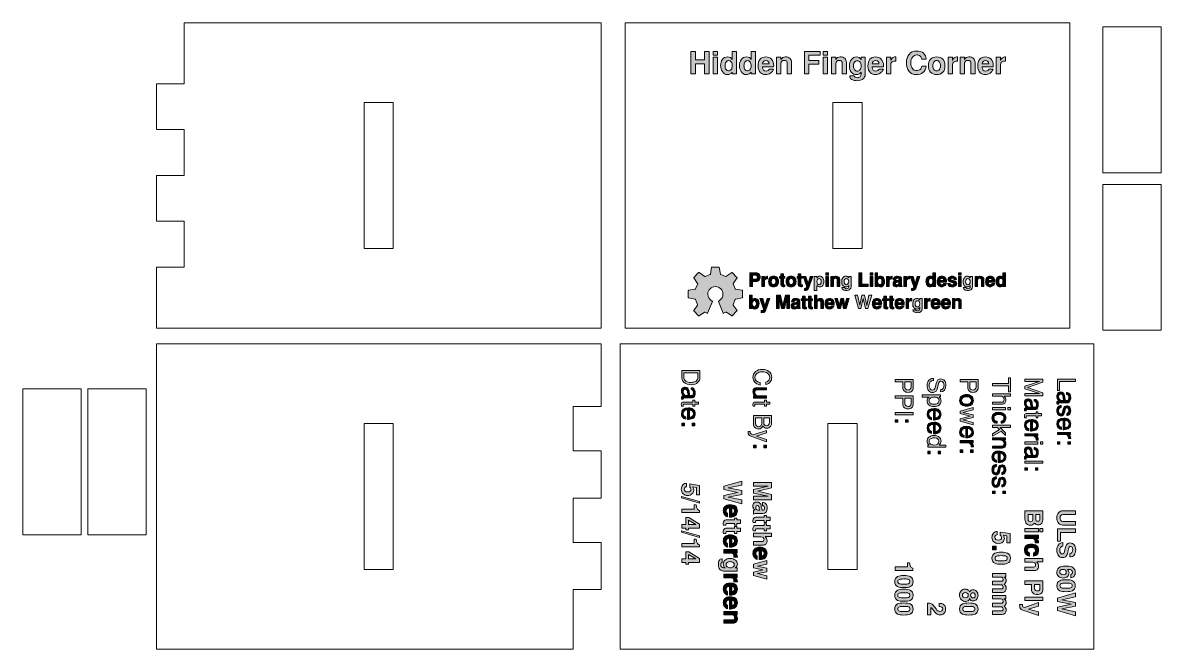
# Model space of a CAD drawing. Header units: inches. Extents: x 0.68 to 8.36, y -4.82 to -0.59.
import ezdxf

# ---------------------------------------------------------------- set-up
doc = ezdxf.new("R2010")
doc.units = ezdxf.units.IN
doc.header["$MEASUREMENT"] = 0
doc.layers.add('Layer 1', color=7, linetype='Continuous')

# ---------------------------------------------------------------- blocks, each defined once
blk = doc.blocks.new('block 3')
at = {"layer": 'Layer 1', "color": 7, "lineweight": 5, "true_color": 0xffffff}
for points in [[(1.77, -0.5921), (1.8274, -0.5921), (4.5079, -0.5921), (4.5825, -0.5921)], [(1.77, -1.0041), (1.77, -0.5921)], [(4.5825, -0.5921), (4.5825, -2.6521)], [(1.77, -1.0041), (1.5825, -1.0041), (1.5825, -1.3131)], [(1.5825, -1.3131), (1.77, -1.3131)], [(1.77, -1.3131), (1.77, -1.4161), (1.77, -1.5191), (1.77, -1.6221)], [(1.77, -1.6221), (1.5825, -1.6221), (1.5825, -1.9311), (1.77, -1.9311)], [(1.77, -1.931), (1.77, -2.0341), (1.77, -2.137), (1.77, -2.24)], [(1.77, -2.24), (1.5825, -2.24), (1.5825, -2.652)], [(4.5825, -2.652), (4.5213, -2.652), (1.5825, -2.652)]]:
    blk.add_lwpolyline(points, dxfattribs=at)
blk = doc.blocks.new('block 2')
at = {"layer": 'Layer 1', "color": 7, "lineweight": 5, "true_color": 0xffffff}
blk.add_lwpolyline([(3.1809, -2.1142), (2.9841, -2.1142), (2.9841, -1.13), (3.1809, -1.13), (3.1809, -2.1142)], dxfattribs=at)
at = {"layer": 'Layer 1'}
blk.add_blockref('block 3', (0, 0), dxfattribs=at)
blk = doc.blocks.new('block 4')
at = {"layer": 'Layer 1', "color": 7, "lineweight": 5, "true_color": 0xffffff}
for points in [[(4.5805, -2.7592), (4.5805, -2.7592)], [(4.5825, -2.7592), (4.5825, -2.7592)]]:
    blk.add_lwpolyline(points, dxfattribs=at)
blk = doc.blocks.new('block 6')
at = {"layer": 'Layer 1', "color": 7, "lineweight": 5, "true_color": 0xffffff}
for points in [[(4.3949, -4.8189), (4.341, -4.8189), (1.6605, -4.8189), (1.5825, -4.8189), (1.5825, -4.8036), (1.5825, -2.759), (1.6437, -2.759), (4.5825, -2.759)], [(4.395, -3.181), (4.5824, -3.181), (4.5824, -2.759)], [(4.3949, -3.48), (4.3949, -3.3804), (4.3949, -3.2807), (4.3949, -3.181)], [(4.3949, -3.799), (4.5824, -3.799), (4.5824, -3.48), (4.3949, -3.48)], [(4.3949, -4.098), (4.3949, -3.9984), (4.3949, -3.8987), (4.3949, -3.799)], [(4.5825, -4.098), (4.395, -4.098)], [(4.5825, -4.4171), (4.5825, -4.098)], [(4.395, -4.4145), (4.395, -4.4145)], [(4.395, -4.4171), (4.395, -4.819)], [(4.5825, -4.4171), (4.395, -4.4171)], [(4.5825, -4.4145), (4.5825, -4.4145)]]:
    blk.add_lwpolyline(points, dxfattribs=at)
blk = doc.blocks.new('block 5')
at = {"layer": 'Layer 1', "color": 7, "lineweight": 5, "true_color": 0xffffff}
blk.add_lwpolyline([(3.1809, -4.2812), (2.9841, -4.2812), (2.9841, -3.2969), (3.1809, -3.2969), (3.1809, -4.2812)], dxfattribs=at)
at = {"layer": 'Layer 1'}
blk.add_blockref('block 6', (0, 0), dxfattribs=at)
blk = doc.blocks.new('block 7')
at = {"layer": 'Layer 1', "color": 7, "lineweight": 5, "true_color": 0xffffff}
for points in [[(0.6807, -3.0619), (1.0744, -3.0619)], [(0.6807, -3.0619), (0.6807, -4.0461)], [(1.0744, -3.0619), (1.0744, -4.0461)], [(0.6807, -4.0461), (1.0744, -4.0461)]]:
    blk.add_lwpolyline(points, dxfattribs=at)
blk = doc.blocks.new('block 8')
at = {"layer": 'Layer 1', "color": 7, "lineweight": 5, "true_color": 0xffffff}
for points in [[(1.1205, -3.0619), (1.5142, -3.0619)], [(1.1205, -3.0619), (1.1205, -4.0461)], [(1.5142, -3.0619), (1.5142, -4.0461)], [(1.1205, -4.0461), (1.5142, -4.0461)]]:
    blk.add_lwpolyline(points, dxfattribs=at)
blk = doc.blocks.new('block 10')
at = {"layer": 'Layer 1', "color": 7, "lineweight": 5, "true_color": 0xffffff}
for points in [[(7.7456, -2.6521), (7.7456, -0.5921), (4.8068, -0.5921), (4.7456, -0.5921)], [(4.7456, -0.5921), (4.7456, -2.6521)], [(4.7456, -2.6521), (4.8202, -2.6521), (7.5007, -2.6521), (7.7456, -2.6521)]]:
    blk.add_lwpolyline(points, dxfattribs=at)
blk = doc.blocks.new('block 11')
at = {"layer": 'Layer 1', "true_color": 0xed1f24}
h = blk.add_hatch(color=240, dxfattribs=at)
h.dxf.hatch_style = 2
h.paths.add_polyline_path([(5.3118, -0.937), (5.2805, -0.937), (5.2805, -0.8683), (5.2203, -0.8683), (5.2203, -0.937), (5.1891, -0.937), (5.1891, -0.7851), (5.2203, -0.7851), (5.2203, -0.8422), (5.2805, -0.8422), (5.2805, -0.7851), (5.3118, -0.7851)])
h = blk.add_hatch(color=240, dxfattribs=at)
h.dxf.hatch_style = 2
h.paths.add_polyline_path([(5.3686, -0.8112), (5.3395, -0.8112), (5.3395, -0.7851), (5.3686, -0.7851)])
h.paths.add_polyline_path([(5.3686, -0.937), (5.3395, -0.937), (5.3395, -0.8241), (5.3686, -0.8241)])
h = blk.add_hatch(color=240, dxfattribs=at)
h.dxf.hatch_style = 2
edge = h.paths.add_edge_path()
edge.add_spline(control_points=[(5.497, -0.9376), (5.497, -0.9376), (5.4678, -0.9376), (5.4678, -0.9376), (5.4678, -0.9376), (5.4678, -0.9253), (5.4678, -0.9253), (5.4606, -0.9363), (5.4491, -0.9418), (5.4332, -0.9418), (5.4204, -0.9418), (5.4098, -0.9352), (5.4011, -0.922), (5.3934, -0.9099), (5.3895, -0.8963), (5.3895, -0.8812), (5.3895, -0.8651), (5.393, -0.8517), (5.4001, -0.8412), (5.4087, -0.8285), (5.4214, -0.8222), (5.438, -0.8222), (5.4518, -0.8222), (5.4617, -0.8281), (5.4678, -0.8397), (5.4678, -0.8397), (5.4678, -0.7851), (5.4678, -0.7851), (5.4678, -0.7851), (5.497, -0.7851), (5.497, -0.7851), (5.497, -0.7851), (5.497, -0.9376), (5.497, -0.9376)], knot_values=[0, 0, 0, 0, 1, 1, 1, 2, 2, 2, 3, 3, 3, 4, 4, 4, 5, 5, 5, 6, 6, 6, 7, 7, 7, 8, 8, 8, 9, 9, 9, 10, 10, 10, 11, 11, 11, 11], degree=3, periodic=1)
edge = h.paths.add_edge_path()
edge.add_spline(control_points=[(5.4678, -0.8829), (5.4678, -0.8726), (5.4655, -0.864), (5.461, -0.8574), (5.4564, -0.8507), (5.4507, -0.8474), (5.4437, -0.8474), (5.4363, -0.8474), (5.4303, -0.8506), (5.4259, -0.857), (5.4215, -0.8634), (5.4193, -0.8719), (5.4193, -0.8825), (5.4193, -0.8933), (5.4215, -0.9018), (5.4261, -0.9081), (5.4303, -0.914), (5.4356, -0.917), (5.4421, -0.917), (5.4497, -0.917), (5.4559, -0.9139), (5.4607, -0.9076), (5.4654, -0.9013), (5.4678, -0.8931), (5.4678, -0.8829)], knot_values=[0, 0, 0, 0, 1, 1, 1, 2, 2, 2, 3, 3, 3, 4, 4, 4, 5, 5, 5, 6, 6, 6, 7, 7, 7, 8, 8, 8, 8], degree=3, periodic=1)
h = blk.add_hatch(color=240, dxfattribs=at)
h.dxf.hatch_style = 2
edge = h.paths.add_edge_path()
edge.add_spline(control_points=[(5.6243, -0.9376), (5.6243, -0.9376), (5.5951, -0.9376), (5.5951, -0.9376), (5.5951, -0.9376), (5.5951, -0.9253), (5.5951, -0.9253), (5.5879, -0.9363), (5.5763, -0.9418), (5.5605, -0.9418), (5.5477, -0.9418), (5.537, -0.9352), (5.5284, -0.922), (5.5207, -0.9099), (5.5168, -0.8963), (5.5168, -0.8812), (5.5168, -0.8651), (5.5203, -0.8517), (5.5274, -0.8412), (5.536, -0.8285), (5.5486, -0.8222), (5.5653, -0.8222), (5.5791, -0.8222), (5.589, -0.8281), (5.5951, -0.8397), (5.5951, -0.8397), (5.5951, -0.7851), (5.5951, -0.7851), (5.5951, -0.7851), (5.6243, -0.7851), (5.6243, -0.7851), (5.6243, -0.7851), (5.6243, -0.9376), (5.6243, -0.9376)], knot_values=[0, 0, 0, 0, 1, 1, 1, 2, 2, 2, 3, 3, 3, 4, 4, 4, 5, 5, 5, 6, 6, 6, 7, 7, 7, 8, 8, 8, 9, 9, 9, 10, 10, 10, 11, 11, 11, 11], degree=3, periodic=1)
edge = h.paths.add_edge_path()
edge.add_spline(control_points=[(5.5951, -0.8829), (5.5951, -0.8726), (5.5928, -0.864), (5.5883, -0.8574), (5.5837, -0.8507), (5.5779, -0.8474), (5.571, -0.8474), (5.5636, -0.8474), (5.5576, -0.8506), (5.5532, -0.857), (5.5488, -0.8634), (5.5466, -0.8719), (5.5466, -0.8825), (5.5466, -0.8933), (5.5488, -0.9018), (5.5534, -0.9081), (5.5575, -0.914), (5.5629, -0.917), (5.5694, -0.917), (5.577, -0.917), (5.5832, -0.9139), (5.5879, -0.9076), (5.5927, -0.9013), (5.5951, -0.8931), (5.5951, -0.8829)], knot_values=[0, 0, 0, 0, 1, 1, 1, 2, 2, 2, 3, 3, 3, 4, 4, 4, 5, 5, 5, 6, 6, 6, 7, 7, 7, 8, 8, 8, 8], degree=3, periodic=1)
h = blk.add_hatch(color=240, dxfattribs=at)
h.dxf.hatch_style = 2
edge = h.paths.add_edge_path()
edge.add_spline(control_points=[(5.7476, -0.8808), (5.7476, -0.8841), (5.7474, -0.8871), (5.747, -0.8897), (5.747, -0.8897), (5.6722, -0.8897), (5.6722, -0.8897), (5.6719, -0.8906), (5.6718, -0.8919), (5.6718, -0.8937), (5.6718, -0.901), (5.674, -0.907), (5.6786, -0.9115), (5.6831, -0.916), (5.689, -0.9183), (5.6963, -0.9183), (5.7011, -0.9183), (5.7056, -0.9169), (5.7097, -0.9141), (5.7135, -0.9115), (5.7158, -0.9085), (5.7168, -0.9051), (5.7168, -0.9051), (5.7463, -0.9051), (5.7463, -0.9051), (5.7425, -0.9161), (5.7356, -0.9249), (5.7258, -0.9316), (5.716, -0.9383), (5.7051, -0.9416), (5.693, -0.9416), (5.6795, -0.9416), (5.6682, -0.9374), (5.6591, -0.9289), (5.6481, -0.9187), (5.6426, -0.9042), (5.6426, -0.8853), (5.6426, -0.8651), (5.647, -0.8495), (5.6558, -0.8386), (5.6646, -0.8277), (5.6773, -0.8222), (5.6938, -0.8222), (5.71, -0.8222), (5.7229, -0.8276), (5.7328, -0.8384), (5.7427, -0.8491), (5.7476, -0.8633), (5.7476, -0.8808)], knot_values=[0, 0, 0, 0, 1, 1, 1, 2, 2, 2, 3, 3, 3, 4, 4, 4, 5, 5, 5, 6, 6, 6, 7, 7, 7, 8, 8, 8, 9, 9, 9, 10, 10, 10, 11, 11, 11, 12, 12, 12, 13, 13, 13, 14, 14, 14, 15, 15, 15, 16, 16, 16, 16], degree=3, periodic=1)
edge = h.paths.add_edge_path()
edge.add_spline(control_points=[(5.7168, -0.8701), (5.7159, -0.8544), (5.7086, -0.8466), (5.6949, -0.8466), (5.681, -0.8466), (5.6733, -0.8544), (5.6718, -0.8701), (5.6718, -0.8701), (5.7168, -0.8701), (5.7168, -0.8701)], knot_values=[0, 0, 0, 0, 1, 1, 1, 2, 2, 2, 3, 3, 3, 3], degree=3, periodic=1)
h = blk.add_hatch(color=240, dxfattribs=at)
h.dxf.hatch_style = 2
edge = h.paths.add_edge_path()
edge.add_spline(control_points=[(5.8676, -0.937), (5.8676, -0.937), (5.8384, -0.937), (5.8384, -0.937), (5.8384, -0.937), (5.8384, -0.8595), (5.8384, -0.8595), (5.8384, -0.8553), (5.8367, -0.8521), (5.8332, -0.8496), (5.8297, -0.8472), (5.825, -0.846), (5.8191, -0.846), (5.8125, -0.846), (5.8071, -0.8477), (5.8027, -0.8512), (5.7983, -0.8547), (5.7961, -0.859), (5.7961, -0.8643), (5.7961, -0.8643), (5.7961, -0.937), (5.7961, -0.937), (5.7961, -0.937), (5.767, -0.937), (5.767, -0.937), (5.767, -0.937), (5.767, -0.8241), (5.767, -0.8241), (5.767, -0.8241), (5.7961, -0.8241), (5.7961, -0.8241), (5.7961, -0.8241), (5.7961, -0.841), (5.7961, -0.841), (5.8027, -0.8285), (5.8125, -0.8222), (5.8257, -0.8222), (5.8384, -0.8222), (5.8485, -0.8255), (5.8561, -0.832), (5.8638, -0.8385), (5.8676, -0.8472), (5.8676, -0.8578), (5.8676, -0.8578), (5.8676, -0.937), (5.8676, -0.937)], knot_values=[0, 0, 0, 0, 1, 1, 1, 2, 2, 2, 3, 3, 3, 4, 4, 4, 5, 5, 5, 6, 6, 6, 7, 7, 7, 8, 8, 8, 9, 9, 9, 10, 10, 10, 11, 11, 11, 12, 12, 12, 13, 13, 13, 14, 14, 14, 15, 15, 15, 15], degree=3, periodic=1)
h = blk.add_hatch(color=240, dxfattribs=at)
h.dxf.hatch_style = 2
h.paths.add_polyline_path([(6.0609, -0.8112), (5.9855, -0.8112), (5.9855, -0.8458), (6.052, -0.8458), (6.052, -0.8718), (5.9855, -0.8718), (5.9855, -0.937), (5.9543, -0.937), (5.9543, -0.7851), (6.0609, -0.7851)])
h = blk.add_hatch(color=240, dxfattribs=at)
h.dxf.hatch_style = 2
h.paths.add_polyline_path([(6.1095, -0.8112), (6.0803, -0.8112), (6.0803, -0.7851), (6.1095, -0.7851)])
h.paths.add_polyline_path([(6.1095, -0.937), (6.0803, -0.937), (6.0803, -0.8241), (6.1095, -0.8241)])
h = blk.add_hatch(color=240, dxfattribs=at)
h.dxf.hatch_style = 2
edge = h.paths.add_edge_path()
edge.add_spline(control_points=[(6.238, -0.937), (6.238, -0.937), (6.2088, -0.937), (6.2088, -0.937), (6.2088, -0.937), (6.2088, -0.8595), (6.2088, -0.8595), (6.2088, -0.8553), (6.2071, -0.8521), (6.2036, -0.8496), (6.2002, -0.8472), (6.1954, -0.846), (6.1895, -0.846), (6.1829, -0.846), (6.1775, -0.8477), (6.1731, -0.8512), (6.1687, -0.8547), (6.1666, -0.859), (6.1666, -0.8643), (6.1666, -0.8643), (6.1666, -0.937), (6.1666, -0.937), (6.1666, -0.937), (6.1374, -0.937), (6.1374, -0.937), (6.1374, -0.937), (6.1374, -0.8241), (6.1374, -0.8241), (6.1374, -0.8241), (6.1666, -0.8241), (6.1666, -0.8241), (6.1666, -0.8241), (6.1666, -0.841), (6.1666, -0.841), (6.1731, -0.8285), (6.1829, -0.8222), (6.1961, -0.8222), (6.2088, -0.8222), (6.2189, -0.8255), (6.2265, -0.832), (6.2342, -0.8385), (6.238, -0.8472), (6.238, -0.8578), (6.238, -0.8578), (6.238, -0.937), (6.238, -0.937)], knot_values=[0, 0, 0, 0, 1, 1, 1, 2, 2, 2, 3, 3, 3, 4, 4, 4, 5, 5, 5, 6, 6, 6, 7, 7, 7, 8, 8, 8, 9, 9, 9, 10, 10, 10, 11, 11, 11, 12, 12, 12, 13, 13, 13, 14, 14, 14, 15, 15, 15, 15], degree=3, periodic=1)
h = blk.add_hatch(color=240, dxfattribs=at)
h.dxf.hatch_style = 2
edge = h.paths.add_edge_path()
edge.add_spline(control_points=[(6.3643, -0.9412), (6.3643, -0.9524), (6.36, -0.9619), (6.3515, -0.9695), (6.3417, -0.9784), (6.3276, -0.9828), (6.3093, -0.9828), (6.2944, -0.9828), (6.2827, -0.98), (6.2742, -0.9742), (6.2656, -0.9684), (6.261, -0.9604), (6.2603, -0.9501), (6.2603, -0.9501), (6.2909, -0.9501), (6.2909, -0.9501), (6.2916, -0.9535), (6.2938, -0.9564), (6.2976, -0.959), (6.3014, -0.9616), (6.3058, -0.9628), (6.311, -0.9628), (6.3188, -0.9628), (6.3252, -0.9607), (6.3301, -0.9563), (6.3349, -0.9519), (6.3374, -0.9461), (6.3374, -0.9389), (6.3374, -0.9314), (6.3373, -0.927), (6.3372, -0.9258), (6.3326, -0.9315), (6.3282, -0.9354), (6.324, -0.9376), (6.319, -0.9404), (6.3126, -0.9418), (6.3049, -0.9418), (6.291, -0.9418), (6.2799, -0.9367), (6.2716, -0.9266), (6.263, -0.916), (6.2586, -0.9015), (6.2586, -0.8831), (6.2586, -0.8658), (6.2631, -0.8514), (6.272, -0.8397), (6.281, -0.8281), (6.292, -0.8222), (6.3051, -0.8222), (6.3125, -0.8222), (6.3189, -0.824), (6.3242, -0.8274), (6.3281, -0.8301), (6.3325, -0.8346), (6.3374, -0.841), (6.3374, -0.841), (6.3374, -0.8241), (6.3374, -0.8241), (6.3374, -0.8241), (6.3643, -0.8241), (6.3643, -0.8241), (6.3643, -0.8241), (6.3643, -0.9412), (6.3643, -0.9412)], knot_values=[0, 0, 0, 0, 1, 1, 1, 2, 2, 2, 3, 3, 3, 4, 4, 4, 5, 5, 5, 6, 6, 6, 7, 7, 7, 8, 8, 8, 9, 9, 9, 10, 10, 10, 11, 11, 11, 12, 12, 12, 13, 13, 13, 14, 14, 14, 15, 15, 15, 16, 16, 16, 17, 17, 17, 18, 18, 18, 19, 19, 19, 20, 20, 20, 21, 21, 21, 21], degree=3, periodic=1)
edge = h.paths.add_edge_path()
edge.add_spline(control_points=[(6.3374, -0.8822), (6.3374, -0.8725), (6.3349, -0.8644), (6.3299, -0.8581), (6.3249, -0.8517), (6.3186, -0.8485), (6.3109, -0.8485), (6.3031, -0.8485), (6.2969, -0.8518), (6.2922, -0.8586), (6.2875, -0.8653), (6.2851, -0.874), (6.2851, -0.8845), (6.2851, -0.8941), (6.2876, -0.9021), (6.2925, -0.9086), (6.2974, -0.915), (6.3034, -0.9183), (6.3105, -0.9183), (6.3183, -0.9183), (6.3246, -0.9153), (6.3295, -0.9093), (6.3347, -0.9028), (6.3374, -0.8938), (6.3374, -0.8822)], knot_values=[0, 0, 0, 0, 1, 1, 1, 2, 2, 2, 3, 3, 3, 4, 4, 4, 5, 5, 5, 6, 6, 6, 7, 7, 7, 8, 8, 8, 8], degree=3, periodic=1)
h = blk.add_hatch(color=240, dxfattribs=at)
h.dxf.hatch_style = 2
edge = h.paths.add_edge_path()
edge.add_spline(control_points=[(6.4884, -0.8808), (6.4884, -0.8841), (6.4882, -0.8871), (6.4878, -0.8897), (6.4878, -0.8897), (6.413, -0.8897), (6.413, -0.8897), (6.4127, -0.8906), (6.4126, -0.8919), (6.4126, -0.8937), (6.4126, -0.901), (6.4149, -0.907), (6.4194, -0.9115), (6.4239, -0.916), (6.4299, -0.9183), (6.4371, -0.9183), (6.442, -0.9183), (6.4464, -0.9169), (6.4506, -0.9141), (6.4543, -0.9115), (6.4566, -0.9085), (6.4576, -0.9051), (6.4576, -0.9051), (6.4872, -0.9051), (6.4872, -0.9051), (6.4833, -0.9161), (6.4764, -0.9249), (6.4666, -0.9316), (6.4569, -0.9383), (6.4459, -0.9416), (6.4338, -0.9416), (6.4204, -0.9416), (6.409, -0.9374), (6.3999, -0.9289), (6.3889, -0.9187), (6.3834, -0.9042), (6.3834, -0.8853), (6.3834, -0.8651), (6.3878, -0.8495), (6.3966, -0.8386), (6.4055, -0.8277), (6.4181, -0.8222), (6.4347, -0.8222), (6.4508, -0.8222), (6.4638, -0.8276), (6.4736, -0.8384), (6.4835, -0.8491), (6.4884, -0.8633), (6.4884, -0.8808)], knot_values=[0, 0, 0, 0, 1, 1, 1, 2, 2, 2, 3, 3, 3, 4, 4, 4, 5, 5, 5, 6, 6, 6, 7, 7, 7, 8, 8, 8, 9, 9, 9, 10, 10, 10, 11, 11, 11, 12, 12, 12, 13, 13, 13, 14, 14, 14, 15, 15, 15, 16, 16, 16, 16], degree=3, periodic=1)
edge = h.paths.add_edge_path()
edge.add_spline(control_points=[(6.4576, -0.8701), (6.4567, -0.8544), (6.4495, -0.8466), (6.4357, -0.8466), (6.4218, -0.8466), (6.4141, -0.8544), (6.4126, -0.8701), (6.4126, -0.8701), (6.4576, -0.8701), (6.4576, -0.8701)], knot_values=[0, 0, 0, 0, 1, 1, 1, 2, 2, 2, 3, 3, 3, 3], degree=3, periodic=1)
h = blk.add_hatch(color=240, dxfattribs=at)
h.dxf.hatch_style = 2
edge = h.paths.add_edge_path()
edge.add_spline(control_points=[(6.5715, -0.8518), (6.5677, -0.8514), (6.5648, -0.8512), (6.563, -0.8512), (6.5548, -0.8512), (6.5484, -0.8534), (6.5437, -0.8577), (6.5391, -0.8621), (6.5368, -0.8676), (6.5368, -0.8743), (6.5368, -0.8743), (6.5368, -0.937), (6.5368, -0.937), (6.5368, -0.937), (6.5076, -0.937), (6.5076, -0.937), (6.5076, -0.937), (6.5076, -0.8241), (6.5076, -0.8241), (6.5076, -0.8241), (6.5368, -0.8241), (6.5368, -0.8241), (6.5368, -0.8241), (6.5368, -0.846), (6.5368, -0.846), (6.5388, -0.8393), (6.543, -0.8337), (6.5493, -0.8291), (6.5555, -0.8245), (6.5618, -0.8222), (6.568, -0.8222), (6.5687, -0.8222), (6.5699, -0.8224), (6.5715, -0.8226), (6.5715, -0.8226), (6.5715, -0.8518), (6.5715, -0.8518)], knot_values=[0, 0, 0, 0, 1, 1, 1, 2, 2, 2, 3, 3, 3, 4, 4, 4, 5, 5, 5, 6, 6, 6, 7, 7, 7, 8, 8, 8, 9, 9, 9, 10, 10, 10, 11, 11, 11, 12, 12, 12, 12], degree=3, periodic=1)
h = blk.add_hatch(color=240, dxfattribs=at)
h.dxf.hatch_style = 2
edge = h.paths.add_edge_path()
edge.add_spline(control_points=[(6.7763, -0.8851), (6.7744, -0.9042), (6.7672, -0.9185), (6.7547, -0.9283), (6.7431, -0.9371), (6.728, -0.9416), (6.7093, -0.9416), (6.6887, -0.9416), (6.6725, -0.9344), (6.6605, -0.9199), (6.6486, -0.9055), (6.6426, -0.8859), (6.6426, -0.8612), (6.6426, -0.8383), (6.6485, -0.8197), (6.6603, -0.8053), (6.6728, -0.7902), (6.6901, -0.7826), (6.7122, -0.7826), (6.7306, -0.7826), (6.7458, -0.7876), (6.7578, -0.7975), (6.7697, -0.8075), (6.7759, -0.8205), (6.7763, -0.8366), (6.7763, -0.8366), (6.7465, -0.8366), (6.7465, -0.8366), (6.7457, -0.8285), (6.7421, -0.8219), (6.7358, -0.8166), (6.7295, -0.8113), (6.7219, -0.8087), (6.713, -0.8087), (6.7006, -0.8087), (6.6909, -0.8135), (6.6837, -0.8231), (6.6766, -0.8326), (6.673, -0.8456), (6.673, -0.862), (6.673, -0.8783), (6.6765, -0.8911), (6.6836, -0.9007), (6.6907, -0.9102), (6.7002, -0.9149), (6.712, -0.9149), (6.7213, -0.9149), (6.7292, -0.9122), (6.7357, -0.9067), (6.7422, -0.9012), (6.7457, -0.894), (6.7461, -0.8851), (6.7461, -0.8851), (6.7763, -0.8851), (6.7763, -0.8851)], knot_values=[0, 0, 0, 0, 1, 1, 1, 2, 2, 2, 3, 3, 3, 4, 4, 4, 5, 5, 5, 6, 6, 6, 7, 7, 7, 8, 8, 8, 9, 9, 9, 10, 10, 10, 11, 11, 11, 12, 12, 12, 13, 13, 13, 14, 14, 14, 15, 15, 15, 16, 16, 16, 17, 17, 17, 18, 18, 18, 18], degree=3, periodic=1)
h = blk.add_hatch(color=240, dxfattribs=at)
h.dxf.hatch_style = 2
edge = h.paths.add_edge_path()
edge.add_spline(control_points=[(6.9026, -0.882), (6.9026, -0.901), (6.8976, -0.9158), (6.8877, -0.9262), (6.8778, -0.9366), (6.8638, -0.9418), (6.8457, -0.9418), (6.8289, -0.9418), (6.8156, -0.9364), (6.8059, -0.9256), (6.7962, -0.9147), (6.7913, -0.8999), (6.7913, -0.8812), (6.7913, -0.8627), (6.7962, -0.8483), (6.8059, -0.8378), (6.8156, -0.8274), (6.8293, -0.8222), (6.847, -0.8222), (6.8645, -0.8222), (6.8781, -0.8275), (6.8879, -0.8381), (6.8977, -0.8486), (6.9026, -0.8633), (6.9026, -0.882)], knot_values=[0, 0, 0, 0, 1, 1, 1, 2, 2, 2, 3, 3, 3, 4, 4, 4, 5, 5, 5, 6, 6, 6, 7, 7, 7, 8, 8, 8, 8], degree=3, periodic=1)
edge = h.paths.add_edge_path()
edge.add_spline(control_points=[(6.8734, -0.8821), (6.8734, -0.8717), (6.8709, -0.8633), (6.8659, -0.8568), (6.8609, -0.8503), (6.8546, -0.847), (6.847, -0.847), (6.8393, -0.847), (6.833, -0.8505), (6.8281, -0.8574), (6.8232, -0.8643), (6.8207, -0.8732), (6.8207, -0.884), (6.8207, -0.893), (6.8233, -0.9007), (6.8285, -0.907), (6.8337, -0.9134), (6.84, -0.9166), (6.8474, -0.9166), (6.855, -0.9166), (6.8613, -0.9134), (6.8661, -0.9069), (6.871, -0.9005), (6.8734, -0.8922), (6.8734, -0.8821)], knot_values=[0, 0, 0, 0, 1, 1, 1, 2, 2, 2, 3, 3, 3, 4, 4, 4, 5, 5, 5, 6, 6, 6, 7, 7, 7, 8, 8, 8, 8], degree=3, periodic=1)
h = blk.add_hatch(color=240, dxfattribs=at)
h.dxf.hatch_style = 2
edge = h.paths.add_edge_path()
edge.add_spline(control_points=[(6.9882, -0.8518), (6.9843, -0.8514), (6.9815, -0.8512), (6.9797, -0.8512), (6.9715, -0.8512), (6.965, -0.8534), (6.9604, -0.8577), (6.9557, -0.8621), (6.9534, -0.8676), (6.9534, -0.8743), (6.9534, -0.8743), (6.9534, -0.937), (6.9534, -0.937), (6.9534, -0.937), (6.9242, -0.937), (6.9242, -0.937), (6.9242, -0.937), (6.9242, -0.8241), (6.9242, -0.8241), (6.9242, -0.8241), (6.9534, -0.8241), (6.9534, -0.8241), (6.9534, -0.8241), (6.9534, -0.846), (6.9534, -0.846), (6.9555, -0.8393), (6.9597, -0.8337), (6.9659, -0.8291), (6.9722, -0.8245), (6.9784, -0.8222), (6.9847, -0.8222), (6.9854, -0.8222), (6.9865, -0.8224), (6.9882, -0.8226), (6.9882, -0.8226), (6.9882, -0.8518), (6.9882, -0.8518)], knot_values=[0, 0, 0, 0, 1, 1, 1, 2, 2, 2, 3, 3, 3, 4, 4, 4, 5, 5, 5, 6, 6, 6, 7, 7, 7, 8, 8, 8, 9, 9, 9, 10, 10, 10, 11, 11, 11, 12, 12, 12, 12], degree=3, periodic=1)
h = blk.add_hatch(color=240, dxfattribs=at)
h.dxf.hatch_style = 2
edge = h.paths.add_edge_path()
edge.add_spline(control_points=[(7.1061, -0.937), (7.1061, -0.937), (7.077, -0.937), (7.077, -0.937), (7.077, -0.937), (7.077, -0.8595), (7.077, -0.8595), (7.077, -0.8553), (7.0752, -0.8521), (7.0717, -0.8496), (7.0683, -0.8472), (7.0635, -0.846), (7.0576, -0.846), (7.051, -0.846), (7.0456, -0.8477), (7.0412, -0.8512), (7.0368, -0.8547), (7.0347, -0.859), (7.0347, -0.8643), (7.0347, -0.8643), (7.0347, -0.937), (7.0347, -0.937), (7.0347, -0.937), (7.0055, -0.937), (7.0055, -0.937), (7.0055, -0.937), (7.0055, -0.8241), (7.0055, -0.8241), (7.0055, -0.8241), (7.0347, -0.8241), (7.0347, -0.8241), (7.0347, -0.8241), (7.0347, -0.841), (7.0347, -0.841), (7.0412, -0.8285), (7.051, -0.8222), (7.0642, -0.8222), (7.0769, -0.8222), (7.087, -0.8255), (7.0947, -0.832), (7.1023, -0.8385), (7.1061, -0.8472), (7.1061, -0.8578), (7.1061, -0.8578), (7.1061, -0.937), (7.1061, -0.937)], knot_values=[0, 0, 0, 0, 1, 1, 1, 2, 2, 2, 3, 3, 3, 4, 4, 4, 5, 5, 5, 6, 6, 6, 7, 7, 7, 8, 8, 8, 9, 9, 9, 10, 10, 10, 11, 11, 11, 12, 12, 12, 13, 13, 13, 14, 14, 14, 15, 15, 15, 15], degree=3, periodic=1)
h = blk.add_hatch(color=240, dxfattribs=at)
h.dxf.hatch_style = 2
edge = h.paths.add_edge_path()
edge.add_spline(control_points=[(7.2292, -0.8808), (7.2292, -0.8841), (7.229, -0.8871), (7.2286, -0.8897), (7.2286, -0.8897), (7.1538, -0.8897), (7.1538, -0.8897), (7.1536, -0.8906), (7.1534, -0.8919), (7.1534, -0.8937), (7.1534, -0.901), (7.1557, -0.907), (7.1602, -0.9115), (7.1648, -0.916), (7.1707, -0.9183), (7.178, -0.9183), (7.1828, -0.9183), (7.1873, -0.9169), (7.1914, -0.9141), (7.1951, -0.9115), (7.1974, -0.9085), (7.1984, -0.9051), (7.1984, -0.9051), (7.228, -0.9051), (7.228, -0.9051), (7.2241, -0.9161), (7.2173, -0.9249), (7.2075, -0.9316), (7.1977, -0.9383), (7.1867, -0.9416), (7.1747, -0.9416), (7.1612, -0.9416), (7.1499, -0.9374), (7.1407, -0.9289), (7.1297, -0.9187), (7.1242, -0.9042), (7.1242, -0.8853), (7.1242, -0.8651), (7.1286, -0.8495), (7.1375, -0.8386), (7.1463, -0.8277), (7.159, -0.8222), (7.1755, -0.8222), (7.1916, -0.8222), (7.2046, -0.8276), (7.2145, -0.8384), (7.2243, -0.8491), (7.2292, -0.8633), (7.2292, -0.8808)], knot_values=[0, 0, 0, 0, 1, 1, 1, 2, 2, 2, 3, 3, 3, 4, 4, 4, 5, 5, 5, 6, 6, 6, 7, 7, 7, 8, 8, 8, 9, 9, 9, 10, 10, 10, 11, 11, 11, 12, 12, 12, 13, 13, 13, 14, 14, 14, 15, 15, 15, 16, 16, 16, 16], degree=3, periodic=1)
edge = h.paths.add_edge_path()
edge.add_spline(control_points=[(7.1984, -0.8701), (7.1976, -0.8544), (7.1903, -0.8466), (7.1765, -0.8466), (7.1627, -0.8466), (7.155, -0.8544), (7.1534, -0.8701), (7.1534, -0.8701), (7.1984, -0.8701), (7.1984, -0.8701)], knot_values=[0, 0, 0, 0, 1, 1, 1, 2, 2, 2, 3, 3, 3, 3], degree=3, periodic=1)
h = blk.add_hatch(color=240, dxfattribs=at)
h.dxf.hatch_style = 2
edge = h.paths.add_edge_path()
edge.add_spline(control_points=[(7.3124, -0.8518), (7.3085, -0.8514), (7.3056, -0.8512), (7.3038, -0.8512), (7.2956, -0.8512), (7.2892, -0.8534), (7.2846, -0.8577), (7.2799, -0.8621), (7.2776, -0.8676), (7.2776, -0.8743), (7.2776, -0.8743), (7.2776, -0.937), (7.2776, -0.937), (7.2776, -0.937), (7.2484, -0.937), (7.2484, -0.937), (7.2484, -0.937), (7.2484, -0.8241), (7.2484, -0.8241), (7.2484, -0.8241), (7.2776, -0.8241), (7.2776, -0.8241), (7.2776, -0.8241), (7.2776, -0.846), (7.2776, -0.846), (7.2797, -0.8393), (7.2838, -0.8337), (7.2901, -0.8291), (7.2963, -0.8245), (7.3026, -0.8222), (7.3088, -0.8222), (7.3095, -0.8222), (7.3107, -0.8224), (7.3124, -0.8226), (7.3124, -0.8226), (7.3124, -0.8518), (7.3124, -0.8518)], knot_values=[0, 0, 0, 0, 1, 1, 1, 2, 2, 2, 3, 3, 3, 4, 4, 4, 5, 5, 5, 6, 6, 6, 7, 7, 7, 8, 8, 8, 9, 9, 9, 10, 10, 10, 11, 11, 11, 12, 12, 12, 12], degree=3, periodic=1)
at = {"layer": 'Layer 1', "lineweight": 0}
for points in [[(5.3118, -0.937), (5.2805, -0.937), (5.2805, -0.8683), (5.2203, -0.8683), (5.2203, -0.937), (5.1891, -0.937), (5.1891, -0.7851), (5.2203, -0.7851), (5.2203, -0.8422), (5.2805, -0.8422), (5.2805, -0.7851), (5.3118, -0.7851), (5.3118, -0.937)], [(5.3686, -0.8112), (5.3395, -0.8112), (5.3395, -0.7851), (5.3686, -0.7851), (5.3686, -0.8112)], [(5.3686, -0.937), (5.3395, -0.937), (5.3395, -0.8241), (5.3686, -0.8241), (5.3686, -0.937)], [(6.0609, -0.8112), (5.9855, -0.8112), (5.9855, -0.8458), (6.052, -0.8458), (6.052, -0.8718), (5.9855, -0.8718), (5.9855, -0.937), (5.9543, -0.937), (5.9543, -0.7851), (6.0609, -0.7851), (6.0609, -0.8112)], [(6.1095, -0.8112), (6.0803, -0.8112), (6.0803, -0.7851), (6.1095, -0.7851), (6.1095, -0.8112)], [(6.1095, -0.937), (6.0803, -0.937), (6.0803, -0.8241), (6.1095, -0.8241), (6.1095, -0.937)]]:
    blk.add_lwpolyline(points, dxfattribs=at)
for points, knots in [([(5.497, -0.9376), (5.497, -0.9376), (5.4678, -0.9376), (5.4678, -0.9376), (5.4678, -0.9376), (5.4678, -0.9253), (5.4678, -0.9253), (5.4606, -0.9363), (5.4491, -0.9418), (5.4332, -0.9418), (5.4204, -0.9418), (5.4098, -0.9352), (5.4011, -0.922), (5.3934, -0.9099), (5.3895, -0.8963), (5.3895, -0.8812), (5.3895, -0.8651), (5.393, -0.8517), (5.4001, -0.8412), (5.4087, -0.8285), (5.4214, -0.8222), (5.438, -0.8222), (5.4518, -0.8222), (5.4617, -0.8281), (5.4678, -0.8397), (5.4678, -0.8397), (5.4678, -0.7851), (5.4678, -0.7851), (5.4678, -0.7851), (5.497, -0.7851), (5.497, -0.7851), (5.497, -0.7851), (5.497, -0.9376), (5.497, -0.9376)], [0, 0, 0, 0, 1, 1, 1, 2, 2, 2, 3, 3, 3, 4, 4, 4, 5, 5, 5, 6, 6, 6, 7, 7, 7, 8, 8, 8, 9, 9, 9, 10, 10, 10, 11, 11, 11, 11]), ([(5.6243, -0.9376), (5.6243, -0.9376), (5.5951, -0.9376), (5.5951, -0.9376), (5.5951, -0.9376), (5.5951, -0.9253), (5.5951, -0.9253), (5.5879, -0.9363), (5.5763, -0.9418), (5.5605, -0.9418), (5.5477, -0.9418), (5.537, -0.9352), (5.5284, -0.922), (5.5207, -0.9099), (5.5168, -0.8963), (5.5168, -0.8812), (5.5168, -0.8651), (5.5203, -0.8517), (5.5274, -0.8412), (5.536, -0.8285), (5.5486, -0.8222), (5.5653, -0.8222), (5.5791, -0.8222), (5.589, -0.8281), (5.5951, -0.8397), (5.5951, -0.8397), (5.5951, -0.7851), (5.5951, -0.7851), (5.5951, -0.7851), (5.6243, -0.7851), (5.6243, -0.7851), (5.6243, -0.7851), (5.6243, -0.9376), (5.6243, -0.9376)], [0, 0, 0, 0, 1, 1, 1, 2, 2, 2, 3, 3, 3, 4, 4, 4, 5, 5, 5, 6, 6, 6, 7, 7, 7, 8, 8, 8, 9, 9, 9, 10, 10, 10, 11, 11, 11, 11]), ([(5.7476, -0.8808), (5.7476, -0.8841), (5.7474, -0.8871), (5.747, -0.8897), (5.747, -0.8897), (5.6722, -0.8897), (5.6722, -0.8897), (5.6719, -0.8906), (5.6718, -0.8919), (5.6718, -0.8937), (5.6718, -0.901), (5.674, -0.907), (5.6786, -0.9115), (5.6831, -0.916), (5.689, -0.9183), (5.6963, -0.9183), (5.7011, -0.9183), (5.7056, -0.9169), (5.7097, -0.9141), (5.7135, -0.9115), (5.7158, -0.9085), (5.7168, -0.9051), (5.7168, -0.9051), (5.7463, -0.9051), (5.7463, -0.9051), (5.7425, -0.9161), (5.7356, -0.9249), (5.7258, -0.9316), (5.716, -0.9383), (5.7051, -0.9416), (5.693, -0.9416), (5.6795, -0.9416), (5.6682, -0.9374), (5.6591, -0.9289), (5.6481, -0.9187), (5.6426, -0.9042), (5.6426, -0.8853), (5.6426, -0.8651), (5.647, -0.8495), (5.6558, -0.8386), (5.6646, -0.8277), (5.6773, -0.8222), (5.6938, -0.8222), (5.71, -0.8222), (5.7229, -0.8276), (5.7328, -0.8384), (5.7427, -0.8491), (5.7476, -0.8633), (5.7476, -0.8808)], [0, 0, 0, 0, 1, 1, 1, 2, 2, 2, 3, 3, 3, 4, 4, 4, 5, 5, 5, 6, 6, 6, 7, 7, 7, 8, 8, 8, 9, 9, 9, 10, 10, 10, 11, 11, 11, 12, 12, 12, 13, 13, 13, 14, 14, 14, 15, 15, 15, 16, 16, 16, 16]), ([(5.8676, -0.937), (5.8676, -0.937), (5.8384, -0.937), (5.8384, -0.937), (5.8384, -0.937), (5.8384, -0.8595), (5.8384, -0.8595), (5.8384, -0.8553), (5.8367, -0.8521), (5.8332, -0.8496), (5.8297, -0.8472), (5.825, -0.846), (5.8191, -0.846), (5.8125, -0.846), (5.8071, -0.8477), (5.8027, -0.8512), (5.7983, -0.8547), (5.7961, -0.859), (5.7961, -0.8643), (5.7961, -0.8643), (5.7961, -0.937), (5.7961, -0.937), (5.7961, -0.937), (5.767, -0.937), (5.767, -0.937), (5.767, -0.937), (5.767, -0.8241), (5.767, -0.8241), (5.767, -0.8241), (5.7961, -0.8241), (5.7961, -0.8241), (5.7961, -0.8241), (5.7961, -0.841), (5.7961, -0.841), (5.8027, -0.8285), (5.8125, -0.8222), (5.8257, -0.8222), (5.8384, -0.8222), (5.8485, -0.8255), (5.8561, -0.832), (5.8638, -0.8385), (5.8676, -0.8472), (5.8676, -0.8578), (5.8676, -0.8578), (5.8676, -0.937), (5.8676, -0.937)], [0, 0, 0, 0, 1, 1, 1, 2, 2, 2, 3, 3, 3, 4, 4, 4, 5, 5, 5, 6, 6, 6, 7, 7, 7, 8, 8, 8, 9, 9, 9, 10, 10, 10, 11, 11, 11, 12, 12, 12, 13, 13, 13, 14, 14, 14, 15, 15, 15, 15]), ([(6.238, -0.937), (6.238, -0.937), (6.2088, -0.937), (6.2088, -0.937), (6.2088, -0.937), (6.2088, -0.8595), (6.2088, -0.8595), (6.2088, -0.8553), (6.2071, -0.8521), (6.2036, -0.8496), (6.2002, -0.8472), (6.1954, -0.846), (6.1895, -0.846), (6.1829, -0.846), (6.1775, -0.8477), (6.1731, -0.8512), (6.1687, -0.8547), (6.1666, -0.859), (6.1666, -0.8643), (6.1666, -0.8643), (6.1666, -0.937), (6.1666, -0.937), (6.1666, -0.937), (6.1374, -0.937), (6.1374, -0.937), (6.1374, -0.937), (6.1374, -0.8241), (6.1374, -0.8241), (6.1374, -0.8241), (6.1666, -0.8241), (6.1666, -0.8241), (6.1666, -0.8241), (6.1666, -0.841), (6.1666, -0.841), (6.1731, -0.8285), (6.1829, -0.8222), (6.1961, -0.8222), (6.2088, -0.8222), (6.2189, -0.8255), (6.2265, -0.832), (6.2342, -0.8385), (6.238, -0.8472), (6.238, -0.8578), (6.238, -0.8578), (6.238, -0.937), (6.238, -0.937)], [0, 0, 0, 0, 1, 1, 1, 2, 2, 2, 3, 3, 3, 4, 4, 4, 5, 5, 5, 6, 6, 6, 7, 7, 7, 8, 8, 8, 9, 9, 9, 10, 10, 10, 11, 11, 11, 12, 12, 12, 13, 13, 13, 14, 14, 14, 15, 15, 15, 15]), ([(6.3643, -0.9412), (6.3643, -0.9524), (6.36, -0.9619), (6.3515, -0.9695), (6.3417, -0.9784), (6.3276, -0.9828), (6.3093, -0.9828), (6.2944, -0.9828), (6.2827, -0.98), (6.2742, -0.9742), (6.2656, -0.9684), (6.261, -0.9604), (6.2603, -0.9501), (6.2603, -0.9501), (6.2909, -0.9501), (6.2909, -0.9501), (6.2916, -0.9535), (6.2938, -0.9564), (6.2976, -0.959), (6.3014, -0.9616), (6.3058, -0.9628), (6.311, -0.9628), (6.3188, -0.9628), (6.3252, -0.9607), (6.3301, -0.9563), (6.3349, -0.9519), (6.3374, -0.9461), (6.3374, -0.9389), (6.3374, -0.9314), (6.3373, -0.927), (6.3372, -0.9258), (6.3326, -0.9315), (6.3282, -0.9354), (6.324, -0.9376), (6.319, -0.9404), (6.3126, -0.9418), (6.3049, -0.9418), (6.291, -0.9418), (6.2799, -0.9367), (6.2716, -0.9266), (6.263, -0.916), (6.2586, -0.9015), (6.2586, -0.8831), (6.2586, -0.8658), (6.2631, -0.8514), (6.272, -0.8397), (6.281, -0.8281), (6.292, -0.8222), (6.3051, -0.8222), (6.3125, -0.8222), (6.3189, -0.824), (6.3242, -0.8274), (6.3281, -0.8301), (6.3325, -0.8346), (6.3374, -0.841), (6.3374, -0.841), (6.3374, -0.8241), (6.3374, -0.8241), (6.3374, -0.8241), (6.3643, -0.8241), (6.3643, -0.8241), (6.3643, -0.8241), (6.3643, -0.9412), (6.3643, -0.9412)], [0, 0, 0, 0, 1, 1, 1, 2, 2, 2, 3, 3, 3, 4, 4, 4, 5, 5, 5, 6, 6, 6, 7, 7, 7, 8, 8, 8, 9, 9, 9, 10, 10, 10, 11, 11, 11, 12, 12, 12, 13, 13, 13, 14, 14, 14, 15, 15, 15, 16, 16, 16, 17, 17, 17, 18, 18, 18, 19, 19, 19, 20, 20, 20, 21, 21, 21, 21]), ([(6.4884, -0.8808), (6.4884, -0.8841), (6.4882, -0.8871), (6.4878, -0.8897), (6.4878, -0.8897), (6.413, -0.8897), (6.413, -0.8897), (6.4127, -0.8906), (6.4126, -0.8919), (6.4126, -0.8937), (6.4126, -0.901), (6.4149, -0.907), (6.4194, -0.9115), (6.4239, -0.916), (6.4299, -0.9183), (6.4371, -0.9183), (6.442, -0.9183), (6.4464, -0.9169), (6.4506, -0.9141), (6.4543, -0.9115), (6.4566, -0.9085), (6.4576, -0.9051), (6.4576, -0.9051), (6.4872, -0.9051), (6.4872, -0.9051), (6.4833, -0.9161), (6.4764, -0.9249), (6.4666, -0.9316), (6.4569, -0.9383), (6.4459, -0.9416), (6.4338, -0.9416), (6.4204, -0.9416), (6.409, -0.9374), (6.3999, -0.9289), (6.3889, -0.9187), (6.3834, -0.9042), (6.3834, -0.8853), (6.3834, -0.8651), (6.3878, -0.8495), (6.3966, -0.8386), (6.4055, -0.8277), (6.4181, -0.8222), (6.4347, -0.8222), (6.4508, -0.8222), (6.4638, -0.8276), (6.4736, -0.8384), (6.4835, -0.8491), (6.4884, -0.8633), (6.4884, -0.8808)], [0, 0, 0, 0, 1, 1, 1, 2, 2, 2, 3, 3, 3, 4, 4, 4, 5, 5, 5, 6, 6, 6, 7, 7, 7, 8, 8, 8, 9, 9, 9, 10, 10, 10, 11, 11, 11, 12, 12, 12, 13, 13, 13, 14, 14, 14, 15, 15, 15, 16, 16, 16, 16]), ([(6.5715, -0.8518), (6.5677, -0.8514), (6.5648, -0.8512), (6.563, -0.8512), (6.5548, -0.8512), (6.5484, -0.8534), (6.5437, -0.8577), (6.5391, -0.8621), (6.5368, -0.8676), (6.5368, -0.8743), (6.5368, -0.8743), (6.5368, -0.937), (6.5368, -0.937), (6.5368, -0.937), (6.5076, -0.937), (6.5076, -0.937), (6.5076, -0.937), (6.5076, -0.8241), (6.5076, -0.8241), (6.5076, -0.8241), (6.5368, -0.8241), (6.5368, -0.8241), (6.5368, -0.8241), (6.5368, -0.846), (6.5368, -0.846), (6.5388, -0.8393), (6.543, -0.8337), (6.5493, -0.8291), (6.5555, -0.8245), (6.5618, -0.8222), (6.568, -0.8222), (6.5687, -0.8222), (6.5699, -0.8224), (6.5715, -0.8226), (6.5715, -0.8226), (6.5715, -0.8518), (6.5715, -0.8518)], [0, 0, 0, 0, 1, 1, 1, 2, 2, 2, 3, 3, 3, 4, 4, 4, 5, 5, 5, 6, 6, 6, 7, 7, 7, 8, 8, 8, 9, 9, 9, 10, 10, 10, 11, 11, 11, 12, 12, 12, 12]), ([(6.7763, -0.8851), (6.7744, -0.9042), (6.7672, -0.9185), (6.7547, -0.9283), (6.7431, -0.9371), (6.728, -0.9416), (6.7093, -0.9416), (6.6887, -0.9416), (6.6725, -0.9344), (6.6605, -0.9199), (6.6486, -0.9055), (6.6426, -0.8859), (6.6426, -0.8612), (6.6426, -0.8383), (6.6485, -0.8197), (6.6603, -0.8053), (6.6728, -0.7902), (6.6901, -0.7826), (6.7122, -0.7826), (6.7306, -0.7826), (6.7458, -0.7876), (6.7578, -0.7975), (6.7697, -0.8075), (6.7759, -0.8205), (6.7763, -0.8366), (6.7763, -0.8366), (6.7465, -0.8366), (6.7465, -0.8366), (6.7457, -0.8285), (6.7421, -0.8219), (6.7358, -0.8166), (6.7295, -0.8113), (6.7219, -0.8087), (6.713, -0.8087), (6.7006, -0.8087), (6.6909, -0.8135), (6.6837, -0.8231), (6.6766, -0.8326), (6.673, -0.8456), (6.673, -0.862), (6.673, -0.8783), (6.6765, -0.8911), (6.6836, -0.9007), (6.6907, -0.9102), (6.7002, -0.9149), (6.712, -0.9149), (6.7213, -0.9149), (6.7292, -0.9122), (6.7357, -0.9067), (6.7422, -0.9012), (6.7457, -0.894), (6.7461, -0.8851), (6.7461, -0.8851), (6.7763, -0.8851), (6.7763, -0.8851)], [0, 0, 0, 0, 1, 1, 1, 2, 2, 2, 3, 3, 3, 4, 4, 4, 5, 5, 5, 6, 6, 6, 7, 7, 7, 8, 8, 8, 9, 9, 9, 10, 10, 10, 11, 11, 11, 12, 12, 12, 13, 13, 13, 14, 14, 14, 15, 15, 15, 16, 16, 16, 17, 17, 17, 18, 18, 18, 18]), ([(6.9026, -0.882), (6.9026, -0.901), (6.8976, -0.9158), (6.8877, -0.9262), (6.8778, -0.9366), (6.8638, -0.9418), (6.8457, -0.9418), (6.8289, -0.9418), (6.8156, -0.9364), (6.8059, -0.9256), (6.7962, -0.9147), (6.7913, -0.8999), (6.7913, -0.8812), (6.7913, -0.8627), (6.7962, -0.8483), (6.8059, -0.8378), (6.8156, -0.8274), (6.8293, -0.8222), (6.847, -0.8222), (6.8645, -0.8222), (6.8781, -0.8275), (6.8879, -0.8381), (6.8977, -0.8486), (6.9026, -0.8633), (6.9026, -0.882)], [0, 0, 0, 0, 1, 1, 1, 2, 2, 2, 3, 3, 3, 4, 4, 4, 5, 5, 5, 6, 6, 6, 7, 7, 7, 8, 8, 8, 8]), ([(6.9882, -0.8518), (6.9843, -0.8514), (6.9815, -0.8512), (6.9797, -0.8512), (6.9715, -0.8512), (6.965, -0.8534), (6.9604, -0.8577), (6.9557, -0.8621), (6.9534, -0.8676), (6.9534, -0.8743), (6.9534, -0.8743), (6.9534, -0.937), (6.9534, -0.937), (6.9534, -0.937), (6.9242, -0.937), (6.9242, -0.937), (6.9242, -0.937), (6.9242, -0.8241), (6.9242, -0.8241), (6.9242, -0.8241), (6.9534, -0.8241), (6.9534, -0.8241), (6.9534, -0.8241), (6.9534, -0.846), (6.9534, -0.846), (6.9555, -0.8393), (6.9597, -0.8337), (6.9659, -0.8291), (6.9722, -0.8245), (6.9784, -0.8222), (6.9847, -0.8222), (6.9854, -0.8222), (6.9865, -0.8224), (6.9882, -0.8226), (6.9882, -0.8226), (6.9882, -0.8518), (6.9882, -0.8518)], [0, 0, 0, 0, 1, 1, 1, 2, 2, 2, 3, 3, 3, 4, 4, 4, 5, 5, 5, 6, 6, 6, 7, 7, 7, 8, 8, 8, 9, 9, 9, 10, 10, 10, 11, 11, 11, 12, 12, 12, 12]), ([(7.1061, -0.937), (7.1061, -0.937), (7.077, -0.937), (7.077, -0.937), (7.077, -0.937), (7.077, -0.8595), (7.077, -0.8595), (7.077, -0.8553), (7.0752, -0.8521), (7.0717, -0.8496), (7.0683, -0.8472), (7.0635, -0.846), (7.0576, -0.846), (7.051, -0.846), (7.0456, -0.8477), (7.0412, -0.8512), (7.0368, -0.8547), (7.0347, -0.859), (7.0347, -0.8643), (7.0347, -0.8643), (7.0347, -0.937), (7.0347, -0.937), (7.0347, -0.937), (7.0055, -0.937), (7.0055, -0.937), (7.0055, -0.937), (7.0055, -0.8241), (7.0055, -0.8241), (7.0055, -0.8241), (7.0347, -0.8241), (7.0347, -0.8241), (7.0347, -0.8241), (7.0347, -0.841), (7.0347, -0.841), (7.0412, -0.8285), (7.051, -0.8222), (7.0642, -0.8222), (7.0769, -0.8222), (7.087, -0.8255), (7.0947, -0.832), (7.1023, -0.8385), (7.1061, -0.8472), (7.1061, -0.8578), (7.1061, -0.8578), (7.1061, -0.937), (7.1061, -0.937)], [0, 0, 0, 0, 1, 1, 1, 2, 2, 2, 3, 3, 3, 4, 4, 4, 5, 5, 5, 6, 6, 6, 7, 7, 7, 8, 8, 8, 9, 9, 9, 10, 10, 10, 11, 11, 11, 12, 12, 12, 13, 13, 13, 14, 14, 14, 15, 15, 15, 15]), ([(7.2292, -0.8808), (7.2292, -0.8841), (7.229, -0.8871), (7.2286, -0.8897), (7.2286, -0.8897), (7.1538, -0.8897), (7.1538, -0.8897), (7.1536, -0.8906), (7.1534, -0.8919), (7.1534, -0.8937), (7.1534, -0.901), (7.1557, -0.907), (7.1602, -0.9115), (7.1648, -0.916), (7.1707, -0.9183), (7.178, -0.9183), (7.1828, -0.9183), (7.1873, -0.9169), (7.1914, -0.9141), (7.1951, -0.9115), (7.1974, -0.9085), (7.1984, -0.9051), (7.1984, -0.9051), (7.228, -0.9051), (7.228, -0.9051), (7.2241, -0.9161), (7.2173, -0.9249), (7.2075, -0.9316), (7.1977, -0.9383), (7.1867, -0.9416), (7.1747, -0.9416), (7.1612, -0.9416), (7.1499, -0.9374), (7.1407, -0.9289), (7.1297, -0.9187), (7.1242, -0.9042), (7.1242, -0.8853), (7.1242, -0.8651), (7.1286, -0.8495), (7.1375, -0.8386), (7.1463, -0.8277), (7.159, -0.8222), (7.1755, -0.8222), (7.1916, -0.8222), (7.2046, -0.8276), (7.2145, -0.8384), (7.2243, -0.8491), (7.2292, -0.8633), (7.2292, -0.8808)], [0, 0, 0, 0, 1, 1, 1, 2, 2, 2, 3, 3, 3, 4, 4, 4, 5, 5, 5, 6, 6, 6, 7, 7, 7, 8, 8, 8, 9, 9, 9, 10, 10, 10, 11, 11, 11, 12, 12, 12, 13, 13, 13, 14, 14, 14, 15, 15, 15, 16, 16, 16, 16]), ([(7.3124, -0.8518), (7.3085, -0.8514), (7.3056, -0.8512), (7.3038, -0.8512), (7.2956, -0.8512), (7.2892, -0.8534), (7.2846, -0.8577), (7.2799, -0.8621), (7.2776, -0.8676), (7.2776, -0.8743), (7.2776, -0.8743), (7.2776, -0.937), (7.2776, -0.937), (7.2776, -0.937), (7.2484, -0.937), (7.2484, -0.937), (7.2484, -0.937), (7.2484, -0.8241), (7.2484, -0.8241), (7.2484, -0.8241), (7.2776, -0.8241), (7.2776, -0.8241), (7.2776, -0.8241), (7.2776, -0.846), (7.2776, -0.846), (7.2797, -0.8393), (7.2838, -0.8337), (7.2901, -0.8291), (7.2963, -0.8245), (7.3026, -0.8222), (7.3088, -0.8222), (7.3095, -0.8222), (7.3107, -0.8224), (7.3124, -0.8226), (7.3124, -0.8226), (7.3124, -0.8518), (7.3124, -0.8518)], [0, 0, 0, 0, 1, 1, 1, 2, 2, 2, 3, 3, 3, 4, 4, 4, 5, 5, 5, 6, 6, 6, 7, 7, 7, 8, 8, 8, 9, 9, 9, 10, 10, 10, 11, 11, 11, 12, 12, 12, 12]), ([(5.4678, -0.8829), (5.4678, -0.8726), (5.4655, -0.864), (5.461, -0.8574), (5.4564, -0.8507), (5.4507, -0.8474), (5.4437, -0.8474), (5.4363, -0.8474), (5.4303, -0.8506), (5.4259, -0.857), (5.4215, -0.8634), (5.4193, -0.8719), (5.4193, -0.8825), (5.4193, -0.8933), (5.4215, -0.9018), (5.4261, -0.9081), (5.4303, -0.914), (5.4356, -0.917), (5.4421, -0.917), (5.4497, -0.917), (5.4559, -0.9139), (5.4607, -0.9076), (5.4654, -0.9013), (5.4678, -0.8931), (5.4678, -0.8829)], [0, 0, 0, 0, 1, 1, 1, 2, 2, 2, 3, 3, 3, 4, 4, 4, 5, 5, 5, 6, 6, 6, 7, 7, 7, 8, 8, 8, 8]), ([(5.5951, -0.8829), (5.5951, -0.8726), (5.5928, -0.864), (5.5883, -0.8574), (5.5837, -0.8507), (5.5779, -0.8474), (5.571, -0.8474), (5.5636, -0.8474), (5.5576, -0.8506), (5.5532, -0.857), (5.5488, -0.8634), (5.5466, -0.8719), (5.5466, -0.8825), (5.5466, -0.8933), (5.5488, -0.9018), (5.5534, -0.9081), (5.5575, -0.914), (5.5629, -0.917), (5.5694, -0.917), (5.577, -0.917), (5.5832, -0.9139), (5.5879, -0.9076), (5.5927, -0.9013), (5.5951, -0.8931), (5.5951, -0.8829)], [0, 0, 0, 0, 1, 1, 1, 2, 2, 2, 3, 3, 3, 4, 4, 4, 5, 5, 5, 6, 6, 6, 7, 7, 7, 8, 8, 8, 8]), ([(5.7168, -0.8701), (5.7159, -0.8544), (5.7086, -0.8466), (5.6949, -0.8466), (5.681, -0.8466), (5.6733, -0.8544), (5.6718, -0.8701), (5.6718, -0.8701), (5.7168, -0.8701), (5.7168, -0.8701)], [0, 0, 0, 0, 1, 1, 1, 2, 2, 2, 3, 3, 3, 3]), ([(6.3374, -0.8822), (6.3374, -0.8725), (6.3349, -0.8644), (6.3299, -0.8581), (6.3249, -0.8517), (6.3186, -0.8485), (6.3109, -0.8485), (6.3031, -0.8485), (6.2969, -0.8518), (6.2922, -0.8586), (6.2875, -0.8653), (6.2851, -0.874), (6.2851, -0.8845), (6.2851, -0.8941), (6.2876, -0.9021), (6.2925, -0.9086), (6.2974, -0.915), (6.3034, -0.9183), (6.3105, -0.9183), (6.3183, -0.9183), (6.3246, -0.9153), (6.3295, -0.9093), (6.3347, -0.9028), (6.3374, -0.8938), (6.3374, -0.8822)], [0, 0, 0, 0, 1, 1, 1, 2, 2, 2, 3, 3, 3, 4, 4, 4, 5, 5, 5, 6, 6, 6, 7, 7, 7, 8, 8, 8, 8]), ([(6.4576, -0.8701), (6.4567, -0.8544), (6.4495, -0.8466), (6.4357, -0.8466), (6.4218, -0.8466), (6.4141, -0.8544), (6.4126, -0.8701), (6.4126, -0.8701), (6.4576, -0.8701), (6.4576, -0.8701)], [0, 0, 0, 0, 1, 1, 1, 2, 2, 2, 3, 3, 3, 3]), ([(6.8734, -0.8821), (6.8734, -0.8717), (6.8709, -0.8633), (6.8659, -0.8568), (6.8609, -0.8503), (6.8546, -0.847), (6.847, -0.847), (6.8393, -0.847), (6.833, -0.8505), (6.8281, -0.8574), (6.8232, -0.8643), (6.8207, -0.8732), (6.8207, -0.884), (6.8207, -0.893), (6.8233, -0.9007), (6.8285, -0.907), (6.8337, -0.9134), (6.84, -0.9166), (6.8474, -0.9166), (6.855, -0.9166), (6.8613, -0.9134), (6.8661, -0.9069), (6.871, -0.9005), (6.8734, -0.8922), (6.8734, -0.8821)], [0, 0, 0, 0, 1, 1, 1, 2, 2, 2, 3, 3, 3, 4, 4, 4, 5, 5, 5, 6, 6, 6, 7, 7, 7, 8, 8, 8, 8]), ([(7.1984, -0.8701), (7.1976, -0.8544), (7.1903, -0.8466), (7.1765, -0.8466), (7.1627, -0.8466), (7.155, -0.8544), (7.1534, -0.8701), (7.1534, -0.8701), (7.1984, -0.8701), (7.1984, -0.8701)], [0, 0, 0, 0, 1, 1, 1, 2, 2, 2, 3, 3, 3, 3])]:
    blk.add_open_spline(points, degree=3, knots=knots, dxfattribs=at)
blk = doc.blocks.new('block 9')
at = {"layer": 'Layer 1', "color": 7, "lineweight": 5, "true_color": 0xffffff}
blk.add_lwpolyline([(6.1472, -1.13), (6.344, -1.13), (6.344, -2.1142), (6.1472, -2.1142), (6.1472, -1.13)], dxfattribs=at)
at = {"layer": 'Layer 1'}
for name in ['block 10', 'block 11']:
    blk.add_blockref(name, (0, 0), dxfattribs=at)
blk = doc.blocks.new('block 14')
at = {"layer": 'Layer 1', "color": 7, "lineweight": 5, "true_color": 0xffffff}
for points in [[(4.7114, -2.759), (7.9083, -2.759)], [(7.9083, -2.7589), (7.9083, -4.8189)]]:
    blk.add_lwpolyline(points, dxfattribs=at)
blk = doc.blocks.new('block 13')
at = {"layer": 'Layer 1', "color": 7, "lineweight": 5, "true_color": 0xffffff}
blk.add_lwpolyline([(4.7114, -4.8189), (4.7114, -2.7589)], dxfattribs=at)
at = {"layer": 'Layer 1'}
blk.add_blockref('block 14', (0, 0), dxfattribs=at)
blk = doc.blocks.new('block 12')
at = {"layer": 'Layer 1', "color": 7, "lineweight": 5, "true_color": 0xffffff}
blk.add_lwpolyline([(7.9083, -4.8189), (4.7114, -4.8189)], dxfattribs=at)
at = {"layer": 'Layer 1'}
blk.add_blockref('block 13', (0, 0), dxfattribs=at)
blk = doc.blocks.new('block 15')
at = {"layer": 'Layer 1', "color": 7, "lineweight": 5, "true_color": 0xffffff}
blk.add_lwpolyline([(6.3099, -4.2811), (6.113, -4.2811), (6.113, -3.2968), (6.3099, -3.2968), (6.3099, -4.2811)], dxfattribs=at)
blk = doc.blocks.new('block 17')
at = {"layer": 'Layer 1', "true_color": 0xed1f24}
h = blk.add_hatch(color=240, dxfattribs=at)
h.dxf.hatch_style = 2
edge = h.paths.add_edge_path()
edge.add_spline(control_points=[(5.6553, -3.0362), (5.6232, -3.0288), (5.6072, -3.0117), (5.6072, -2.9849), (5.6072, -2.9688), (5.613, -2.9558), (5.6246, -2.946), (5.6362, -2.9361), (5.6515, -2.9312), (5.6705, -2.9312), (5.6885, -2.9312), (5.7033, -2.9357), (5.715, -2.9446), (5.7278, -2.9543), (5.7342, -2.9678), (5.7342, -2.9851), (5.7342, -2.9964), (5.7308, -3.0063), (5.7241, -3.0148), (5.7173, -3.0233), (5.7076, -3.0296), (5.6948, -3.0337), (5.6948, -3.0337), (5.6948, -3.0174), (5.6948, -3.0174), (5.7118, -3.0108), (5.7203, -2.9998), (5.7203, -2.9844), (5.7203, -2.9732), (5.7157, -2.9642), (5.7065, -2.9574), (5.6973, -2.9506), (5.685, -2.9472), (5.6697, -2.9472), (5.6553, -2.9472), (5.6436, -2.9507), (5.6346, -2.9576), (5.6255, -2.9646), (5.621, -2.9737), (5.621, -2.9849), (5.621, -3.003), (5.6324, -3.0148), (5.6553, -3.0202), (5.6553, -3.0202), (5.6553, -3.0362), (5.6553, -3.0362)], knot_values=[0, 0, 0, 0, 1, 1, 1, 2, 2, 2, 3, 3, 3, 4, 4, 4, 5, 5, 5, 6, 6, 6, 7, 7, 7, 8, 8, 8, 9, 9, 9, 10, 10, 10, 11, 11, 11, 12, 12, 12, 13, 13, 13, 14, 14, 14, 15, 15, 15, 15], degree=3, periodic=1)
h = blk.add_hatch(color=240, dxfattribs=at)
h.dxf.hatch_style = 2
edge = h.paths.add_edge_path()
edge.add_spline(control_points=[(5.6108, -3.1241), (5.6108, -3.1241), (5.6108, -3.1101), (5.6108, -3.1101), (5.6108, -3.1101), (5.6205, -3.1101), (5.6205, -3.1101), (5.6156, -3.1067), (5.6122, -3.1031), (5.6103, -3.0992), (5.6082, -3.095), (5.6072, -3.0892), (5.6072, -3.0817), (5.6072, -3.0706), (5.6107, -3.0628), (5.6178, -3.0584), (5.6217, -3.0558), (5.626, -3.0546), (5.6308, -3.0546), (5.6308, -3.0546), (5.6983, -3.0546), (5.6983, -3.0546), (5.6983, -3.0546), (5.6983, -3.0686), (5.6983, -3.0686), (5.6983, -3.0686), (5.6342, -3.0686), (5.6342, -3.0686), (5.6302, -3.0686), (5.6268, -3.0701), (5.624, -3.0732), (5.6212, -3.0763), (5.6198, -3.0802), (5.6198, -3.0849), (5.6198, -3.0919), (5.6224, -3.0978), (5.6275, -3.1027), (5.6326, -3.1076), (5.6388, -3.1101), (5.6462, -3.1101), (5.6462, -3.1101), (5.6983, -3.1101), (5.6983, -3.1101), (5.6983, -3.1101), (5.6983, -3.1241), (5.6983, -3.1241), (5.6983, -3.1241), (5.6108, -3.1241), (5.6108, -3.1241)], knot_values=[0, 0, 0, 0, 1, 1, 1, 2, 2, 2, 3, 3, 3, 4, 4, 4, 5, 5, 5, 6, 6, 6, 7, 7, 7, 8, 8, 8, 9, 9, 9, 10, 10, 10, 11, 11, 11, 12, 12, 12, 13, 13, 13, 14, 14, 14, 15, 15, 15, 16, 16, 16, 16], degree=3, periodic=1)
h = blk.add_hatch(color=240, dxfattribs=at)
h.dxf.hatch_style = 2
edge = h.paths.add_edge_path()
edge.add_spline(control_points=[(5.608, -3.1787), (5.6072, -3.1746), (5.6068, -3.1706), (5.6068, -3.1667), (5.6068, -3.1618), (5.6082, -3.1579), (5.611, -3.1549), (5.6134, -3.1522), (5.6163, -3.1509), (5.6195, -3.1509), (5.6195, -3.1509), (5.6855, -3.1509), (5.6855, -3.1509), (5.6855, -3.1509), (5.6855, -3.1387), (5.6855, -3.1387), (5.6855, -3.1387), (5.6983, -3.1387), (5.6983, -3.1387), (5.6983, -3.1387), (5.6983, -3.1509), (5.6983, -3.1509), (5.6983, -3.1509), (5.722, -3.1509), (5.722, -3.1509), (5.722, -3.1509), (5.722, -3.1649), (5.722, -3.1649), (5.722, -3.1649), (5.6983, -3.1649), (5.6983, -3.1649), (5.6983, -3.1649), (5.6983, -3.1787), (5.6983, -3.1787), (5.6983, -3.1787), (5.6855, -3.1787), (5.6855, -3.1787), (5.6855, -3.1787), (5.6855, -3.1649), (5.6855, -3.1649), (5.6855, -3.1649), (5.6238, -3.1649), (5.6238, -3.1649), (5.621, -3.1649), (5.6197, -3.1669), (5.6197, -3.1711), (5.6197, -3.1727), (5.6199, -3.1753), (5.6205, -3.1787), (5.6205, -3.1787), (5.608, -3.1787), (5.608, -3.1787)], knot_values=[0, 0, 0, 0, 1, 1, 1, 2, 2, 2, 3, 3, 3, 4, 4, 4, 5, 5, 5, 6, 6, 6, 7, 7, 7, 8, 8, 8, 9, 9, 9, 10, 10, 10, 11, 11, 11, 12, 12, 12, 13, 13, 13, 14, 14, 14, 15, 15, 15, 16, 16, 16, 17, 17, 17, 17], degree=3, periodic=1)
h = blk.add_hatch(color=240, dxfattribs=at)
h.dxf.hatch_style = 2
edge = h.paths.add_edge_path()
edge.add_spline(control_points=[(5.6458, -3.3327), (5.6365, -3.3327), (5.6283, -3.3294), (5.6212, -3.3227), (5.6143, -3.3165), (5.6108, -3.3097), (5.6108, -3.3022), (5.6108, -3.3022), (5.6108, -3.2421), (5.6108, -3.2421), (5.6108, -3.2421), (5.7323, -3.2421), (5.7323, -3.2421), (5.7323, -3.2421), (5.7323, -3.2967), (5.7323, -3.2967), (5.7323, -3.3035), (5.7298, -3.31), (5.7248, -3.3162), (5.7187, -3.3238), (5.7108, -3.3276), (5.7012, -3.3276), (5.6887, -3.3276), (5.6801, -3.3223), (5.6753, -3.3119), (5.6697, -3.3258), (5.6598, -3.3327), (5.6458, -3.3327)], knot_values=[0, 0, 0, 0, 1, 1, 1, 2, 2, 2, 3, 3, 3, 4, 4, 4, 5, 5, 5, 6, 6, 6, 7, 7, 7, 8, 8, 8, 9, 9, 9, 9], degree=3, periodic=1)
edge = h.paths.add_edge_path()
edge.add_spline(control_points=[(5.6458, -3.3176), (5.6595, -3.3176), (5.6663, -3.3092), (5.6663, -3.2926), (5.6663, -3.2926), (5.6663, -3.2577), (5.6663, -3.2577), (5.6663, -3.2577), (5.6247, -3.2577), (5.6247, -3.2577), (5.6247, -3.2577), (5.6247, -3.2986), (5.6247, -3.2986), (5.6247, -3.3039), (5.6267, -3.3084), (5.6308, -3.3121), (5.6349, -3.3157), (5.6399, -3.3176), (5.6458, -3.3176)], knot_values=[0, 0, 0, 0, 1, 1, 1, 2, 2, 2, 3, 3, 3, 4, 4, 4, 5, 5, 5, 6, 6, 6, 6], degree=3, periodic=1)
edge = h.paths.add_edge_path()
edge.add_spline(control_points=[(5.6982, -3.3119), (5.7048, -3.3119), (5.71, -3.309), (5.7138, -3.3032), (5.7169, -3.2984), (5.7185, -3.2927), (5.7185, -3.2861), (5.7185, -3.2861), (5.7185, -3.2577), (5.7185, -3.2577), (5.7185, -3.2577), (5.6802, -3.2577), (5.6802, -3.2577), (5.6802, -3.2577), (5.6802, -3.2927), (5.6802, -3.2927), (5.6802, -3.2976), (5.6817, -3.3019), (5.6847, -3.3056), (5.6881, -3.3098), (5.6926, -3.3119), (5.6982, -3.3119)], knot_values=[0, 0, 0, 0, 1, 1, 1, 2, 2, 2, 3, 3, 3, 4, 4, 4, 5, 5, 5, 6, 6, 6, 7, 7, 7, 7], degree=3, periodic=1)
h = blk.add_hatch(color=240, dxfattribs=at)
h.dxf.hatch_style = 2
edge = h.paths.add_edge_path()
edge.add_spline(control_points=[(5.6983, -3.4199), (5.6983, -3.4199), (5.5932, -3.3812), (5.5932, -3.3812), (5.5805, -3.3766), (5.5742, -3.3687), (5.5742, -3.3576), (5.5742, -3.3541), (5.5748, -3.3512), (5.5762, -3.3489), (5.5762, -3.3489), (5.5897, -3.3489), (5.5897, -3.3489), (5.5882, -3.3524), (5.5875, -3.3555), (5.5875, -3.3581), (5.5875, -3.3614), (5.5898, -3.3642), (5.5943, -3.3666), (5.5949, -3.3669), (5.5999, -3.3688), (5.6094, -3.3722), (5.6094, -3.3722), (5.6983, -3.3436), (5.6983, -3.3436), (5.6983, -3.3436), (5.6983, -3.3584), (5.6983, -3.3584), (5.6983, -3.3584), (5.6322, -3.3807), (5.6322, -3.3807), (5.6322, -3.3807), (5.6983, -3.405), (5.6983, -3.405), (5.6983, -3.405), (5.6983, -3.4199), (5.6983, -3.4199)], knot_values=[0, 0, 0, 0, 1, 1, 1, 2, 2, 2, 3, 3, 3, 4, 4, 4, 5, 5, 5, 6, 6, 6, 7, 7, 7, 8, 8, 8, 9, 9, 9, 10, 10, 10, 11, 11, 11, 12, 12, 12, 12], degree=3, periodic=1)
h = blk.add_hatch(color=240, dxfattribs=at)
h.dxf.hatch_style = 2
h.paths.add_polyline_path([(5.6108, -3.4591), (5.6108, -3.4417), (5.6282, -3.4417), (5.6282, -3.4591)])
h.paths.add_polyline_path([(5.681, -3.4591), (5.681, -3.4417), (5.6983, -3.4417), (5.6983, -3.4591)])
at = {"layer": 'Layer 1', "lineweight": 0}
for points in [[(5.6108, -3.4591), (5.6108, -3.4417), (5.6282, -3.4417), (5.6282, -3.4591), (5.6108, -3.4591)], [(5.681, -3.4591), (5.681, -3.4417), (5.6983, -3.4417), (5.6983, -3.4591), (5.681, -3.4591)]]:
    blk.add_lwpolyline(points, dxfattribs=at)
for points, knots in [([(5.6553, -3.0362), (5.6232, -3.0288), (5.6072, -3.0117), (5.6072, -2.9849), (5.6072, -2.9688), (5.613, -2.9558), (5.6246, -2.946), (5.6362, -2.9361), (5.6515, -2.9312), (5.6705, -2.9312), (5.6885, -2.9312), (5.7033, -2.9357), (5.715, -2.9446), (5.7278, -2.9543), (5.7342, -2.9678), (5.7342, -2.9851), (5.7342, -2.9964), (5.7308, -3.0063), (5.7241, -3.0148), (5.7173, -3.0233), (5.7076, -3.0296), (5.6948, -3.0337), (5.6948, -3.0337), (5.6948, -3.0174), (5.6948, -3.0174), (5.7118, -3.0108), (5.7203, -2.9998), (5.7203, -2.9844), (5.7203, -2.9732), (5.7157, -2.9642), (5.7065, -2.9574), (5.6973, -2.9506), (5.685, -2.9472), (5.6697, -2.9472), (5.6553, -2.9472), (5.6436, -2.9507), (5.6346, -2.9576), (5.6255, -2.9646), (5.621, -2.9737), (5.621, -2.9849), (5.621, -3.003), (5.6324, -3.0148), (5.6553, -3.0202), (5.6553, -3.0202), (5.6553, -3.0362), (5.6553, -3.0362)], [0, 0, 0, 0, 1, 1, 1, 2, 2, 2, 3, 3, 3, 4, 4, 4, 5, 5, 5, 6, 6, 6, 7, 7, 7, 8, 8, 8, 9, 9, 9, 10, 10, 10, 11, 11, 11, 12, 12, 12, 13, 13, 13, 14, 14, 14, 15, 15, 15, 15]), ([(5.6108, -3.1241), (5.6108, -3.1241), (5.6108, -3.1101), (5.6108, -3.1101), (5.6108, -3.1101), (5.6205, -3.1101), (5.6205, -3.1101), (5.6156, -3.1067), (5.6122, -3.1031), (5.6103, -3.0992), (5.6082, -3.095), (5.6072, -3.0892), (5.6072, -3.0817), (5.6072, -3.0706), (5.6107, -3.0628), (5.6178, -3.0584), (5.6217, -3.0558), (5.626, -3.0546), (5.6308, -3.0546), (5.6308, -3.0546), (5.6983, -3.0546), (5.6983, -3.0546), (5.6983, -3.0546), (5.6983, -3.0686), (5.6983, -3.0686), (5.6983, -3.0686), (5.6342, -3.0686), (5.6342, -3.0686), (5.6302, -3.0686), (5.6268, -3.0701), (5.624, -3.0732), (5.6212, -3.0763), (5.6198, -3.0802), (5.6198, -3.0849), (5.6198, -3.0919), (5.6224, -3.0978), (5.6275, -3.1027), (5.6326, -3.1076), (5.6388, -3.1101), (5.6462, -3.1101), (5.6462, -3.1101), (5.6983, -3.1101), (5.6983, -3.1101), (5.6983, -3.1101), (5.6983, -3.1241), (5.6983, -3.1241), (5.6983, -3.1241), (5.6108, -3.1241), (5.6108, -3.1241)], [0, 0, 0, 0, 1, 1, 1, 2, 2, 2, 3, 3, 3, 4, 4, 4, 5, 5, 5, 6, 6, 6, 7, 7, 7, 8, 8, 8, 9, 9, 9, 10, 10, 10, 11, 11, 11, 12, 12, 12, 13, 13, 13, 14, 14, 14, 15, 15, 15, 16, 16, 16, 16]), ([(5.608, -3.1787), (5.6072, -3.1746), (5.6068, -3.1706), (5.6068, -3.1667), (5.6068, -3.1618), (5.6082, -3.1579), (5.611, -3.1549), (5.6134, -3.1522), (5.6163, -3.1509), (5.6195, -3.1509), (5.6195, -3.1509), (5.6855, -3.1509), (5.6855, -3.1509), (5.6855, -3.1509), (5.6855, -3.1387), (5.6855, -3.1387), (5.6855, -3.1387), (5.6983, -3.1387), (5.6983, -3.1387), (5.6983, -3.1387), (5.6983, -3.1509), (5.6983, -3.1509), (5.6983, -3.1509), (5.722, -3.1509), (5.722, -3.1509), (5.722, -3.1509), (5.722, -3.1649), (5.722, -3.1649), (5.722, -3.1649), (5.6983, -3.1649), (5.6983, -3.1649), (5.6983, -3.1649), (5.6983, -3.1787), (5.6983, -3.1787), (5.6983, -3.1787), (5.6855, -3.1787), (5.6855, -3.1787), (5.6855, -3.1787), (5.6855, -3.1649), (5.6855, -3.1649), (5.6855, -3.1649), (5.6238, -3.1649), (5.6238, -3.1649), (5.621, -3.1649), (5.6197, -3.1669), (5.6197, -3.1711), (5.6197, -3.1727), (5.6199, -3.1753), (5.6205, -3.1787), (5.6205, -3.1787), (5.608, -3.1787), (5.608, -3.1787)], [0, 0, 0, 0, 1, 1, 1, 2, 2, 2, 3, 3, 3, 4, 4, 4, 5, 5, 5, 6, 6, 6, 7, 7, 7, 8, 8, 8, 9, 9, 9, 10, 10, 10, 11, 11, 11, 12, 12, 12, 13, 13, 13, 14, 14, 14, 15, 15, 15, 16, 16, 16, 17, 17, 17, 17]), ([(5.6458, -3.3327), (5.6365, -3.3327), (5.6283, -3.3294), (5.6212, -3.3227), (5.6143, -3.3165), (5.6108, -3.3097), (5.6108, -3.3022), (5.6108, -3.3022), (5.6108, -3.2421), (5.6108, -3.2421), (5.6108, -3.2421), (5.7323, -3.2421), (5.7323, -3.2421), (5.7323, -3.2421), (5.7323, -3.2967), (5.7323, -3.2967), (5.7323, -3.3035), (5.7298, -3.31), (5.7248, -3.3162), (5.7187, -3.3238), (5.7108, -3.3276), (5.7012, -3.3276), (5.6887, -3.3276), (5.6801, -3.3223), (5.6753, -3.3119), (5.6697, -3.3258), (5.6598, -3.3327), (5.6458, -3.3327)], [0, 0, 0, 0, 1, 1, 1, 2, 2, 2, 3, 3, 3, 4, 4, 4, 5, 5, 5, 6, 6, 6, 7, 7, 7, 8, 8, 8, 9, 9, 9, 9]), ([(5.6458, -3.3176), (5.6595, -3.3176), (5.6663, -3.3092), (5.6663, -3.2926), (5.6663, -3.2926), (5.6663, -3.2577), (5.6663, -3.2577), (5.6663, -3.2577), (5.6247, -3.2577), (5.6247, -3.2577), (5.6247, -3.2577), (5.6247, -3.2986), (5.6247, -3.2986), (5.6247, -3.3039), (5.6267, -3.3084), (5.6308, -3.3121), (5.6349, -3.3157), (5.6399, -3.3176), (5.6458, -3.3176)], [0, 0, 0, 0, 1, 1, 1, 2, 2, 2, 3, 3, 3, 4, 4, 4, 5, 5, 5, 6, 6, 6, 6]), ([(5.6982, -3.3119), (5.7048, -3.3119), (5.71, -3.309), (5.7138, -3.3032), (5.7169, -3.2984), (5.7185, -3.2927), (5.7185, -3.2861), (5.7185, -3.2861), (5.7185, -3.2577), (5.7185, -3.2577), (5.7185, -3.2577), (5.6802, -3.2577), (5.6802, -3.2577), (5.6802, -3.2577), (5.6802, -3.2927), (5.6802, -3.2927), (5.6802, -3.2976), (5.6817, -3.3019), (5.6847, -3.3056), (5.6881, -3.3098), (5.6926, -3.3119), (5.6982, -3.3119)], [0, 0, 0, 0, 1, 1, 1, 2, 2, 2, 3, 3, 3, 4, 4, 4, 5, 5, 5, 6, 6, 6, 7, 7, 7, 7]), ([(5.6983, -3.4199), (5.6983, -3.4199), (5.5932, -3.3812), (5.5932, -3.3812), (5.5805, -3.3766), (5.5742, -3.3687), (5.5742, -3.3576), (5.5742, -3.3541), (5.5748, -3.3512), (5.5762, -3.3489), (5.5762, -3.3489), (5.5897, -3.3489), (5.5897, -3.3489), (5.5882, -3.3524), (5.5875, -3.3555), (5.5875, -3.3581), (5.5875, -3.3614), (5.5898, -3.3642), (5.5943, -3.3666), (5.5949, -3.3669), (5.5999, -3.3688), (5.6094, -3.3722), (5.6094, -3.3722), (5.6983, -3.3436), (5.6983, -3.3436), (5.6983, -3.3436), (5.6983, -3.3584), (5.6983, -3.3584), (5.6983, -3.3584), (5.6322, -3.3807), (5.6322, -3.3807), (5.6322, -3.3807), (5.6983, -3.405), (5.6983, -3.405), (5.6983, -3.405), (5.6983, -3.4199), (5.6983, -3.4199)], [0, 0, 0, 0, 1, 1, 1, 2, 2, 2, 3, 3, 3, 4, 4, 4, 5, 5, 5, 6, 6, 6, 7, 7, 7, 8, 8, 8, 9, 9, 9, 10, 10, 10, 11, 11, 11, 12, 12, 12, 12])]:
    blk.add_open_spline(points, degree=3, knots=knots, dxfattribs=at)
blk = doc.blocks.new('block 18')
at = {"layer": 'Layer 1', "true_color": 0xed1f24}
h = blk.add_hatch(color=240, dxfattribs=at)
h.dxf.hatch_style = 2
h.paths.add_polyline_path([(5.5323, -3.8378), (5.4108, -3.8038), (5.4108, -3.7813), (5.5032, -3.7612), (5.4108, -3.7412), (5.4108, -3.7187), (5.5323, -3.6847), (5.5323, -3.7112), (5.4413, -3.7298), (5.5323, -3.748), (5.5323, -3.7745), (5.4403, -3.7927), (5.5323, -3.8113)])
h = blk.add_hatch(color=240, dxfattribs=at)
h.dxf.hatch_style = 2
h.paths.add_polyline_path([(5.6108, -3.8118), (5.6108, -3.7868), (5.7095, -3.7868), (5.6108, -3.7652), (5.6108, -3.7402), (5.709, -3.7185), (5.6108, -3.7185), (5.6108, -3.6935), (5.7323, -3.6935), (5.7323, -3.7301), (5.6393, -3.7526), (5.7323, -3.7755), (5.7323, -3.8118)])
h = blk.add_hatch(color=240, dxfattribs=at)
h.dxf.hatch_style = 2
edge = h.paths.add_edge_path()
edge.add_spline(control_points=[(5.6108, -3.9088), (5.6108, -3.9088), (5.6108, -3.884), (5.6108, -3.884), (5.6126, -3.8829), (5.6155, -3.882), (5.6197, -3.8815), (5.6111, -3.8729), (5.6068, -3.8633), (5.6068, -3.8527), (5.6068, -3.844), (5.6092, -3.8374), (5.6141, -3.8328), (5.6189, -3.8283), (5.6258, -3.826), (5.6347, -3.826), (5.642, -3.826), (5.6483, -3.8282), (5.6535, -3.8325), (5.6587, -3.8368), (5.6619, -3.8427), (5.663, -3.85), (5.6634, -3.8534), (5.6642, -3.8593), (5.6653, -3.8675), (5.6661, -3.8724), (5.6673, -3.8759), (5.6689, -3.8781), (5.6705, -3.8802), (5.6731, -3.8814), (5.6767, -3.8817), (5.6828, -3.882), (5.6858, -3.8772), (5.6858, -3.8672), (5.6858, -3.8567), (5.6809, -3.8513), (5.6712, -3.851), (5.6712, -3.851), (5.6712, -3.8288), (5.6712, -3.8288), (5.6818, -3.8293), (5.6897, -3.8325), (5.6949, -3.8384), (5.7001, -3.8443), (5.7027, -3.8537), (5.7027, -3.8663), (5.7027, -3.8912), (5.693, -3.9037), (5.6738, -3.9037), (5.6738, -3.9037), (5.624, -3.9037), (5.624, -3.9037), (5.6201, -3.9037), (5.6167, -3.9054), (5.6138, -3.9088), (5.6138, -3.9088), (5.6108, -3.9088), (5.6108, -3.9088)], knot_values=[0, 0, 0, 0, 1, 1, 1, 2, 2, 2, 3, 3, 3, 4, 4, 4, 5, 5, 5, 6, 6, 6, 7, 7, 7, 8, 8, 8, 9, 9, 9, 10, 10, 10, 11, 11, 11, 12, 12, 12, 13, 13, 13, 14, 14, 14, 15, 15, 15, 16, 16, 16, 17, 17, 17, 18, 18, 18, 19, 19, 19, 19], degree=3, periodic=1)
edge = h.paths.add_edge_path()
edge.add_spline(control_points=[(5.6502, -3.8817), (5.6502, -3.8817), (5.6537, -3.8817), (5.6537, -3.8817), (5.6518, -3.8783), (5.6506, -3.8749), (5.6502, -3.8714), (5.6491, -3.8633), (5.6479, -3.8578), (5.6465, -3.855), (5.6446, -3.8511), (5.6413, -3.8492), (5.6365, -3.8492), (5.6296, -3.8492), (5.6262, -3.8535), (5.6262, -3.8621), (5.6262, -3.8751), (5.6342, -3.8817), (5.6502, -3.8817)], knot_values=[0, 0, 0, 0, 1, 1, 1, 2, 2, 2, 3, 3, 3, 4, 4, 4, 5, 5, 5, 6, 6, 6, 6], degree=3, periodic=1)
h = blk.add_hatch(color=240, dxfattribs=at)
h.dxf.hatch_style = 2
edge = h.paths.add_edge_path()
edge.add_spline(control_points=[(5.4558, -3.9277), (5.4532, -3.9277), (5.4508, -3.9275), (5.4487, -3.9272), (5.4487, -3.9272), (5.4487, -3.8673), (5.4487, -3.8673), (5.448, -3.8671), (5.4469, -3.867), (5.4455, -3.867), (5.4396, -3.867), (5.4348, -3.8688), (5.4312, -3.8724), (5.4276, -3.8761), (5.4258, -3.8808), (5.4258, -3.8866), (5.4258, -3.8905), (5.4269, -3.8941), (5.4292, -3.8974), (5.4313, -3.9003), (5.4337, -3.9022), (5.4363, -3.903), (5.4363, -3.903), (5.4363, -3.9266), (5.4363, -3.9266), (5.4275, -3.9235), (5.4205, -3.9181), (5.4152, -3.9102), (5.4098, -3.9024), (5.4072, -3.8936), (5.4072, -3.884), (5.4072, -3.8732), (5.4105, -3.8641), (5.4173, -3.8568), (5.4254, -3.848), (5.437, -3.8436), (5.4522, -3.8436), (5.4684, -3.8436), (5.4808, -3.8472), (5.4896, -3.8542), (5.4983, -3.8613), (5.5027, -3.8714), (5.5027, -3.8847), (5.5027, -3.8975), (5.4983, -3.9079), (5.4897, -3.9158), (5.4811, -3.9237), (5.4698, -3.9277), (5.4558, -3.9277)], knot_values=[0, 0, 0, 0, 1, 1, 1, 2, 2, 2, 3, 3, 3, 4, 4, 4, 5, 5, 5, 6, 6, 6, 7, 7, 7, 8, 8, 8, 9, 9, 9, 10, 10, 10, 11, 11, 11, 12, 12, 12, 13, 13, 13, 14, 14, 14, 15, 15, 15, 16, 16, 16, 16], degree=3, periodic=1)
edge = h.paths.add_edge_path()
edge.add_spline(control_points=[(5.4643, -3.903), (5.4769, -3.9023), (5.4832, -3.8965), (5.4832, -3.8855), (5.4832, -3.8744), (5.4769, -3.8682), (5.4643, -3.867), (5.4643, -3.867), (5.4643, -3.903), (5.4643, -3.903)], knot_values=[0, 0, 0, 0, 1, 1, 1, 2, 2, 2, 3, 3, 3, 3], degree=3, periodic=1)
h = blk.add_hatch(color=240, dxfattribs=at)
h.dxf.hatch_style = 2
edge = h.paths.add_edge_path()
edge.add_spline(control_points=[(5.609, -3.9643), (5.6077, -3.9589), (5.607, -3.9539), (5.607, -3.9495), (5.607, -3.9436), (5.6088, -3.9385), (5.6124, -3.9343), (5.616, -3.9301), (5.6203, -3.928), (5.6253, -3.928), (5.6253, -3.928), (5.6838, -3.928), (5.6838, -3.928), (5.6838, -3.928), (5.6838, -3.9165), (5.6838, -3.9165), (5.6838, -3.9165), (5.6993, -3.9165), (5.6993, -3.9165), (5.6993, -3.9165), (5.6993, -3.928), (5.6993, -3.928), (5.6993, -3.928), (5.7238, -3.928), (5.7238, -3.928), (5.7238, -3.928), (5.7238, -3.9513), (5.7238, -3.9513), (5.7238, -3.9513), (5.6993, -3.9513), (5.6993, -3.9513), (5.6993, -3.9513), (5.6993, -3.9643), (5.6993, -3.9643), (5.6993, -3.9643), (5.6838, -3.9643), (5.6838, -3.9643), (5.6838, -3.9643), (5.6838, -3.9513), (5.6838, -3.9513), (5.6838, -3.9513), (5.63, -3.9513), (5.63, -3.9513), (5.6265, -3.9513), (5.6248, -3.9539), (5.6248, -3.9592), (5.6249, -3.9604), (5.625, -3.9621), (5.6252, -3.9643), (5.6252, -3.9643), (5.609, -3.9643), (5.609, -3.9643)], knot_values=[0, 0, 0, 0, 1, 1, 1, 2, 2, 2, 3, 3, 3, 4, 4, 4, 5, 5, 5, 6, 6, 6, 7, 7, 7, 8, 8, 8, 9, 9, 9, 10, 10, 10, 11, 11, 11, 12, 12, 12, 13, 13, 13, 14, 14, 14, 15, 15, 15, 16, 16, 16, 17, 17, 17, 17], degree=3, periodic=1)
h = blk.add_hatch(color=240, dxfattribs=at)
h.dxf.hatch_style = 2
edge = h.paths.add_edge_path()
edge.add_spline(control_points=[(5.409, -3.9828), (5.4077, -3.9774), (5.407, -3.9724), (5.407, -3.968), (5.407, -3.9621), (5.4088, -3.957), (5.4124, -3.9528), (5.416, -3.9486), (5.4203, -3.9465), (5.4253, -3.9465), (5.4253, -3.9465), (5.4838, -3.9465), (5.4838, -3.9465), (5.4838, -3.9465), (5.4838, -3.935), (5.4838, -3.935), (5.4838, -3.935), (5.4993, -3.935), (5.4993, -3.935), (5.4993, -3.935), (5.4993, -3.9465), (5.4993, -3.9465), (5.4993, -3.9465), (5.5238, -3.9465), (5.5238, -3.9465), (5.5238, -3.9465), (5.5238, -3.9698), (5.5238, -3.9698), (5.5238, -3.9698), (5.4993, -3.9698), (5.4993, -3.9698), (5.4993, -3.9698), (5.4993, -3.9828), (5.4993, -3.9828), (5.4993, -3.9828), (5.4838, -3.9828), (5.4838, -3.9828), (5.4838, -3.9828), (5.4838, -3.9698), (5.4838, -3.9698), (5.4838, -3.9698), (5.43, -3.9698), (5.43, -3.9698), (5.4265, -3.9698), (5.4248, -3.9724), (5.4248, -3.9777), (5.4249, -3.9789), (5.425, -3.9806), (5.4252, -3.9828), (5.4252, -3.9828), (5.409, -3.9828), (5.409, -3.9828)], knot_values=[0, 0, 0, 0, 1, 1, 1, 2, 2, 2, 3, 3, 3, 4, 4, 4, 5, 5, 5, 6, 6, 6, 7, 7, 7, 8, 8, 8, 9, 9, 9, 10, 10, 10, 11, 11, 11, 12, 12, 12, 13, 13, 13, 14, 14, 14, 15, 15, 15, 16, 16, 16, 17, 17, 17, 17], degree=3, periodic=1)
h = blk.add_hatch(color=240, dxfattribs=at)
h.dxf.hatch_style = 2
edge = h.paths.add_edge_path()
edge.add_spline(control_points=[(5.409, -4.0383), (5.4077, -4.0329), (5.407, -4.0279), (5.407, -4.0235), (5.407, -4.0176), (5.4088, -4.0125), (5.4124, -4.0083), (5.416, -4.0041), (5.4203, -4.002), (5.4253, -4.002), (5.4253, -4.002), (5.4838, -4.002), (5.4838, -4.002), (5.4838, -4.002), (5.4838, -3.9905), (5.4838, -3.9905), (5.4838, -3.9905), (5.4993, -3.9905), (5.4993, -3.9905), (5.4993, -3.9905), (5.4993, -4.002), (5.4993, -4.002), (5.4993, -4.002), (5.5238, -4.002), (5.5238, -4.002), (5.5238, -4.002), (5.5238, -4.0253), (5.5238, -4.0253), (5.5238, -4.0253), (5.4993, -4.0253), (5.4993, -4.0253), (5.4993, -4.0253), (5.4993, -4.0383), (5.4993, -4.0383), (5.4993, -4.0383), (5.4838, -4.0383), (5.4838, -4.0383), (5.4838, -4.0383), (5.4838, -4.0253), (5.4838, -4.0253), (5.4838, -4.0253), (5.43, -4.0253), (5.43, -4.0253), (5.4265, -4.0253), (5.4248, -4.0279), (5.4248, -4.0331), (5.4249, -4.0344), (5.425, -4.0361), (5.4252, -4.0383), (5.4252, -4.0383), (5.409, -4.0383), (5.409, -4.0383)], knot_values=[0, 0, 0, 0, 1, 1, 1, 2, 2, 2, 3, 3, 3, 4, 4, 4, 5, 5, 5, 6, 6, 6, 7, 7, 7, 8, 8, 8, 9, 9, 9, 10, 10, 10, 11, 11, 11, 12, 12, 12, 13, 13, 13, 14, 14, 14, 15, 15, 15, 16, 16, 16, 17, 17, 17, 17], degree=3, periodic=1)
h = blk.add_hatch(color=240, dxfattribs=at)
h.dxf.hatch_style = 2
edge = h.paths.add_edge_path()
edge.add_spline(control_points=[(5.609, -4.0198), (5.6077, -4.0144), (5.607, -4.0094), (5.607, -4.005), (5.607, -3.9991), (5.6088, -3.994), (5.6124, -3.9898), (5.616, -3.9856), (5.6203, -3.9835), (5.6253, -3.9835), (5.6253, -3.9835), (5.6838, -3.9835), (5.6838, -3.9835), (5.6838, -3.9835), (5.6838, -3.972), (5.6838, -3.972), (5.6838, -3.972), (5.6993, -3.972), (5.6993, -3.972), (5.6993, -3.972), (5.6993, -3.9835), (5.6993, -3.9835), (5.6993, -3.9835), (5.7238, -3.9835), (5.7238, -3.9835), (5.7238, -3.9835), (5.7238, -4.0068), (5.7238, -4.0068), (5.7238, -4.0068), (5.6993, -4.0068), (5.6993, -4.0068), (5.6993, -4.0068), (5.6993, -4.0198), (5.6993, -4.0198), (5.6993, -4.0198), (5.6838, -4.0198), (5.6838, -4.0198), (5.6838, -4.0198), (5.6838, -4.0068), (5.6838, -4.0068), (5.6838, -4.0068), (5.63, -4.0068), (5.63, -4.0068), (5.6265, -4.0068), (5.6248, -4.0094), (5.6248, -4.0147), (5.6249, -4.0159), (5.625, -4.0176), (5.6252, -4.0198), (5.6252, -4.0198), (5.609, -4.0198), (5.609, -4.0198)], knot_values=[0, 0, 0, 0, 1, 1, 1, 2, 2, 2, 3, 3, 3, 4, 4, 4, 5, 5, 5, 6, 6, 6, 7, 7, 7, 8, 8, 8, 9, 9, 9, 10, 10, 10, 11, 11, 11, 12, 12, 12, 13, 13, 13, 14, 14, 14, 15, 15, 15, 16, 16, 16, 17, 17, 17, 17], degree=3, periodic=1)
h = blk.add_hatch(color=240, dxfattribs=at)
h.dxf.hatch_style = 2
edge = h.paths.add_edge_path()
edge.add_spline(control_points=[(5.4558, -4.1313), (5.4532, -4.1313), (5.4508, -4.1312), (5.4487, -4.1308), (5.4487, -4.1308), (5.4487, -4.071), (5.4487, -4.071), (5.448, -4.0708), (5.4469, -4.0707), (5.4455, -4.0707), (5.4396, -4.0707), (5.4348, -4.0725), (5.4312, -4.0761), (5.4276, -4.0797), (5.4258, -4.0845), (5.4258, -4.0903), (5.4258, -4.0942), (5.4269, -4.0977), (5.4292, -4.101), (5.4313, -4.104), (5.4337, -4.1059), (5.4363, -4.1066), (5.4363, -4.1066), (5.4363, -4.1303), (5.4363, -4.1303), (5.4275, -4.1272), (5.4205, -4.1217), (5.4152, -4.1139), (5.4098, -4.1061), (5.4072, -4.0973), (5.4072, -4.0877), (5.4072, -4.0769), (5.4105, -4.0678), (5.4173, -4.0605), (5.4254, -4.0517), (5.437, -4.0473), (5.4522, -4.0473), (5.4684, -4.0473), (5.4808, -4.0508), (5.4896, -4.0579), (5.4983, -4.065), (5.5027, -4.0751), (5.5027, -4.0883), (5.5027, -4.1012), (5.4983, -4.1116), (5.4897, -4.1195), (5.4811, -4.1274), (5.4698, -4.1313), (5.4558, -4.1313)], knot_values=[0, 0, 0, 0, 1, 1, 1, 2, 2, 2, 3, 3, 3, 4, 4, 4, 5, 5, 5, 6, 6, 6, 7, 7, 7, 8, 8, 8, 9, 9, 9, 10, 10, 10, 11, 11, 11, 12, 12, 12, 13, 13, 13, 14, 14, 14, 15, 15, 15, 16, 16, 16, 16], degree=3, periodic=1)
edge = h.paths.add_edge_path()
edge.add_spline(control_points=[(5.4643, -4.1066), (5.4769, -4.106), (5.4832, -4.1001), (5.4832, -4.0892), (5.4832, -4.0781), (5.4769, -4.0719), (5.4643, -4.0707), (5.4643, -4.0707), (5.4643, -4.1066), (5.4643, -4.1066)], knot_values=[0, 0, 0, 0, 1, 1, 1, 2, 2, 2, 3, 3, 3, 3], degree=3, periodic=1)
h = blk.add_hatch(color=240, dxfattribs=at)
h.dxf.hatch_style = 2
edge = h.paths.add_edge_path()
edge.add_spline(control_points=[(5.6108, -4.1161), (5.6108, -4.1161), (5.6108, -4.0928), (5.6108, -4.0928), (5.6108, -4.0928), (5.6685, -4.0928), (5.6685, -4.0928), (5.6728, -4.0928), (5.6762, -4.0915), (5.6787, -4.0888), (5.6812, -4.0861), (5.6825, -4.0828), (5.6825, -4.0786), (5.6825, -4.0734), (5.6807, -4.0691), (5.6771, -4.0657), (5.6734, -4.0622), (5.6689, -4.0605), (5.6634, -4.0605), (5.6634, -4.0605), (5.6108, -4.0605), (5.6108, -4.0605), (5.6108, -4.0605), (5.6108, -4.0355), (5.6108, -4.0355), (5.6108, -4.0355), (5.7323, -4.0355), (5.7323, -4.0355), (5.7323, -4.0355), (5.7323, -4.0588), (5.7323, -4.0588), (5.7323, -4.0588), (5.6898, -4.0588), (5.6898, -4.0588), (5.6984, -4.0652), (5.7027, -4.0745), (5.7027, -4.0868), (5.7027, -4.0949), (5.7005, -4.1018), (5.6962, -4.1073), (5.6915, -4.1132), (5.6854, -4.1161), (5.6778, -4.1161), (5.6778, -4.1161), (5.6108, -4.1161), (5.6108, -4.1161)], knot_values=[0, 0, 0, 0, 1, 1, 1, 2, 2, 2, 3, 3, 3, 4, 4, 4, 5, 5, 5, 6, 6, 6, 7, 7, 7, 8, 8, 8, 9, 9, 9, 10, 10, 10, 11, 11, 11, 12, 12, 12, 13, 13, 13, 14, 14, 14, 15, 15, 15, 15], degree=3, periodic=1)
h = blk.add_hatch(color=240, dxfattribs=at)
h.dxf.hatch_style = 2
edge = h.paths.add_edge_path()
edge.add_spline(control_points=[(5.479, -4.1978), (5.4793, -4.1947), (5.4795, -4.1924), (5.4795, -4.191), (5.4795, -4.1844), (5.4777, -4.1793), (5.4742, -4.1756), (5.4707, -4.1718), (5.4663, -4.17), (5.461, -4.17), (5.461, -4.17), (5.4108, -4.17), (5.4108, -4.17), (5.4108, -4.17), (5.4108, -4.1466), (5.4108, -4.1466), (5.4108, -4.1466), (5.5012, -4.1466), (5.5012, -4.1466), (5.5012, -4.1466), (5.5012, -4.17), (5.5012, -4.17), (5.5012, -4.17), (5.4837, -4.17), (5.4837, -4.17), (5.489, -4.1717), (5.4935, -4.175), (5.4972, -4.18), (5.5008, -4.185), (5.5027, -4.19), (5.5027, -4.195), (5.5027, -4.1955), (5.5025, -4.1965), (5.5023, -4.1978), (5.5023, -4.1978), (5.479, -4.1978), (5.479, -4.1978)], knot_values=[0, 0, 0, 0, 1, 1, 1, 2, 2, 2, 3, 3, 3, 4, 4, 4, 5, 5, 5, 6, 6, 6, 7, 7, 7, 8, 8, 8, 9, 9, 9, 10, 10, 10, 11, 11, 11, 12, 12, 12, 12], degree=3, periodic=1)
h = blk.add_hatch(color=240, dxfattribs=at)
h.dxf.hatch_style = 2
edge = h.paths.add_edge_path()
edge.add_spline(control_points=[(5.6558, -4.2147), (5.6532, -4.2147), (5.6508, -4.2145), (5.6487, -4.2142), (5.6487, -4.2142), (5.6487, -4.1543), (5.6487, -4.1543), (5.648, -4.1541), (5.6469, -4.154), (5.6455, -4.154), (5.6396, -4.154), (5.6348, -4.1558), (5.6312, -4.1594), (5.6276, -4.1631), (5.6258, -4.1678), (5.6258, -4.1736), (5.6258, -4.1775), (5.6269, -4.1811), (5.6292, -4.1844), (5.6313, -4.1873), (5.6337, -4.1892), (5.6363, -4.19), (5.6363, -4.19), (5.6363, -4.2137), (5.6363, -4.2137), (5.6275, -4.2105), (5.6205, -4.2051), (5.6152, -4.1972), (5.6098, -4.1894), (5.6072, -4.1807), (5.6072, -4.171), (5.6072, -4.1602), (5.6105, -4.1512), (5.6173, -4.1438), (5.6254, -4.135), (5.637, -4.1306), (5.6522, -4.1306), (5.6684, -4.1306), (5.6808, -4.1342), (5.6896, -4.1412), (5.6983, -4.1483), (5.7027, -4.1584), (5.7027, -4.1717), (5.7027, -4.1845), (5.6983, -4.1949), (5.6897, -4.2028), (5.6811, -4.2107), (5.6698, -4.2147), (5.6558, -4.2147)], knot_values=[0, 0, 0, 0, 1, 1, 1, 2, 2, 2, 3, 3, 3, 4, 4, 4, 5, 5, 5, 6, 6, 6, 7, 7, 7, 8, 8, 8, 9, 9, 9, 10, 10, 10, 11, 11, 11, 12, 12, 12, 13, 13, 13, 14, 14, 14, 15, 15, 15, 16, 16, 16, 16], degree=3, periodic=1)
edge = h.paths.add_edge_path()
edge.add_spline(control_points=[(5.6643, -4.19), (5.6769, -4.1893), (5.6832, -4.1835), (5.6832, -4.1725), (5.6832, -4.1614), (5.6769, -4.1552), (5.6643, -4.154), (5.6643, -4.154), (5.6643, -4.19), (5.6643, -4.19)], knot_values=[0, 0, 0, 0, 1, 1, 1, 2, 2, 2, 3, 3, 3, 3], degree=3, periodic=1)
h = blk.add_hatch(color=240, dxfattribs=at)
h.dxf.hatch_style = 2
edge = h.paths.add_edge_path()
edge.add_spline(control_points=[(5.4075, -4.2913), (5.3985, -4.2913), (5.3909, -4.2879), (5.3848, -4.2811), (5.3777, -4.2733), (5.3742, -4.262), (5.3742, -4.2473), (5.3742, -4.2354), (5.3765, -4.2261), (5.3811, -4.2192), (5.3857, -4.2124), (5.3921, -4.2087), (5.4003, -4.2082), (5.4003, -4.2082), (5.4003, -4.2326), (5.4003, -4.2326), (5.3977, -4.2332), (5.3953, -4.235), (5.3932, -4.238), (5.3912, -4.241), (5.3902, -4.2446), (5.3902, -4.2487), (5.3902, -4.255), (5.3919, -4.26), (5.3954, -4.2639), (5.3989, -4.2679), (5.4035, -4.2698), (5.4093, -4.2698), (5.4153, -4.2698), (5.4188, -4.2698), (5.4198, -4.2696), (5.4153, -4.266), (5.4121, -4.2624), (5.4103, -4.2591), (5.4081, -4.2551), (5.407, -4.25), (5.407, -4.2438), (5.407, -4.2327), (5.411, -4.2238), (5.4192, -4.2172), (5.4276, -4.2103), (5.4392, -4.2068), (5.454, -4.2068), (5.4678, -4.2068), (5.4793, -4.2104), (5.4887, -4.2175), (5.498, -4.2247), (5.5027, -4.2335), (5.5027, -4.244), (5.5027, -4.2499), (5.5013, -4.255), (5.4985, -4.2593), (5.4964, -4.2624), (5.4928, -4.2659), (5.4877, -4.2698), (5.4877, -4.2698), (5.5012, -4.2698), (5.5012, -4.2698), (5.5012, -4.2698), (5.5012, -4.2913), (5.5012, -4.2913), (5.5012, -4.2913), (5.4075, -4.2913), (5.4075, -4.2913)], knot_values=[0, 0, 0, 0, 1, 1, 1, 2, 2, 2, 3, 3, 3, 4, 4, 4, 5, 5, 5, 6, 6, 6, 7, 7, 7, 8, 8, 8, 9, 9, 9, 10, 10, 10, 11, 11, 11, 12, 12, 12, 13, 13, 13, 14, 14, 14, 15, 15, 15, 16, 16, 16, 17, 17, 17, 18, 18, 18, 19, 19, 19, 20, 20, 20, 21, 21, 21, 21], degree=3, periodic=1)
edge = h.paths.add_edge_path()
edge.add_spline(control_points=[(5.4547, -4.2698), (5.4624, -4.2698), (5.4689, -4.2678), (5.474, -4.2638), (5.4791, -4.2598), (5.4817, -4.2548), (5.4817, -4.2487), (5.4817, -4.2424), (5.479, -4.2374), (5.4736, -4.2336), (5.4682, -4.2299), (5.4613, -4.228), (5.4528, -4.228), (5.4452, -4.228), (5.4387, -4.23), (5.4336, -4.2339), (5.4284, -4.2378), (5.4258, -4.2426), (5.4258, -4.2483), (5.4258, -4.2545), (5.4282, -4.2596), (5.433, -4.2635), (5.4382, -4.2677), (5.4454, -4.2698), (5.4547, -4.2698)], knot_values=[0, 0, 0, 0, 1, 1, 1, 2, 2, 2, 3, 3, 3, 4, 4, 4, 5, 5, 5, 6, 6, 6, 7, 7, 7, 8, 8, 8, 8], degree=3, periodic=1)
h = blk.add_hatch(color=240, dxfattribs=at)
h.dxf.hatch_style = 2
h.paths.add_polyline_path([(5.7012, -4.3473), (5.6108, -4.3222), (5.6108, -4.2982), (5.6746, -4.284), (5.6108, -4.2697), (5.6108, -4.2457), (5.7012, -4.2205), (5.7012, -4.2446), (5.638, -4.2586), (5.7012, -4.2718), (5.7012, -4.296), (5.6381, -4.3091), (5.7012, -4.3231)])
h = blk.add_hatch(color=240, dxfattribs=at)
h.dxf.hatch_style = 2
edge = h.paths.add_edge_path()
edge.add_spline(control_points=[(5.4558, -4.4555), (5.4532, -4.4555), (5.4508, -4.4553), (5.4487, -4.455), (5.4487, -4.455), (5.4487, -4.3951), (5.4487, -4.3951), (5.448, -4.3949), (5.4469, -4.3948), (5.4455, -4.3948), (5.4396, -4.3948), (5.4348, -4.3966), (5.4312, -4.4003), (5.4276, -4.4039), (5.4258, -4.4086), (5.4258, -4.4145), (5.4258, -4.4183), (5.4269, -4.4219), (5.4292, -4.4252), (5.4313, -4.4282), (5.4337, -4.43), (5.4363, -4.4308), (5.4363, -4.4308), (5.4363, -4.4545), (5.4363, -4.4545), (5.4275, -4.4514), (5.4205, -4.4459), (5.4152, -4.4381), (5.4098, -4.4302), (5.4072, -4.4215), (5.4072, -4.4118), (5.4072, -4.401), (5.4105, -4.392), (5.4173, -4.3847), (5.4254, -4.3759), (5.437, -4.3715), (5.4522, -4.3715), (5.4684, -4.3715), (5.4808, -4.375), (5.4896, -4.3821), (5.4983, -4.3891), (5.5027, -4.3993), (5.5027, -4.4125), (5.5027, -4.4254), (5.4983, -4.4358), (5.4897, -4.4437), (5.4811, -4.4515), (5.4698, -4.4555), (5.4558, -4.4555)], knot_values=[0, 0, 0, 0, 1, 1, 1, 2, 2, 2, 3, 3, 3, 4, 4, 4, 5, 5, 5, 6, 6, 6, 7, 7, 7, 8, 8, 8, 9, 9, 9, 10, 10, 10, 11, 11, 11, 12, 12, 12, 13, 13, 13, 14, 14, 14, 15, 15, 15, 16, 16, 16, 16], degree=3, periodic=1)
edge = h.paths.add_edge_path()
edge.add_spline(control_points=[(5.4643, -4.4308), (5.4769, -4.4301), (5.4832, -4.4243), (5.4832, -4.4133), (5.4832, -4.4022), (5.4769, -4.3961), (5.4643, -4.3948), (5.4643, -4.3948), (5.4643, -4.4308), (5.4643, -4.4308)], knot_values=[0, 0, 0, 0, 1, 1, 1, 2, 2, 2, 3, 3, 3, 3], degree=3, periodic=1)
h = blk.add_hatch(color=240, dxfattribs=at)
h.dxf.hatch_style = 2
edge = h.paths.add_edge_path()
edge.add_spline(control_points=[(5.479, -4.3645), (5.4793, -4.3614), (5.4795, -4.3591), (5.4795, -4.3577), (5.4795, -4.3511), (5.4777, -4.346), (5.4742, -4.3422), (5.4707, -4.3385), (5.4663, -4.3366), (5.461, -4.3366), (5.461, -4.3366), (5.4108, -4.3366), (5.4108, -4.3366), (5.4108, -4.3366), (5.4108, -4.3133), (5.4108, -4.3133), (5.4108, -4.3133), (5.5012, -4.3133), (5.5012, -4.3133), (5.5012, -4.3133), (5.5012, -4.3366), (5.5012, -4.3366), (5.5012, -4.3366), (5.4837, -4.3366), (5.4837, -4.3366), (5.489, -4.3383), (5.4935, -4.3416), (5.4972, -4.3466), (5.5008, -4.3517), (5.5027, -4.3566), (5.5027, -4.3616), (5.5027, -4.3622), (5.5025, -4.3632), (5.5023, -4.3645), (5.5023, -4.3645), (5.479, -4.3645), (5.479, -4.3645)], knot_values=[0, 0, 0, 0, 1, 1, 1, 2, 2, 2, 3, 3, 3, 4, 4, 4, 5, 5, 5, 6, 6, 6, 7, 7, 7, 8, 8, 8, 9, 9, 9, 10, 10, 10, 11, 11, 11, 12, 12, 12, 12], degree=3, periodic=1)
h = blk.add_hatch(color=240, dxfattribs=at)
h.dxf.hatch_style = 2
edge = h.paths.add_edge_path()
edge.add_spline(control_points=[(5.4558, -4.5481), (5.4532, -4.5481), (5.4508, -4.548), (5.4487, -4.5476), (5.4487, -4.5476), (5.4487, -4.4878), (5.4487, -4.4878), (5.448, -4.4876), (5.4469, -4.4875), (5.4455, -4.4875), (5.4396, -4.4875), (5.4348, -4.4893), (5.4312, -4.4929), (5.4276, -4.4966), (5.4258, -4.5013), (5.4258, -4.5071), (5.4258, -4.511), (5.4269, -4.5146), (5.4292, -4.5179), (5.4313, -4.5208), (5.4337, -4.5227), (5.4363, -4.5235), (5.4363, -4.5235), (5.4363, -4.5471), (5.4363, -4.5471), (5.4275, -4.544), (5.4205, -4.5386), (5.4152, -4.5307), (5.4098, -4.5229), (5.4072, -4.5141), (5.4072, -4.5045), (5.4072, -4.4937), (5.4105, -4.4846), (5.4173, -4.4773), (5.4254, -4.4685), (5.437, -4.4641), (5.4522, -4.4641), (5.4684, -4.4641), (5.4808, -4.4677), (5.4896, -4.4747), (5.4983, -4.4818), (5.5027, -4.4919), (5.5027, -4.5051), (5.5027, -4.518), (5.4983, -4.5284), (5.4897, -4.5363), (5.4811, -4.5442), (5.4698, -4.5481), (5.4558, -4.5481)], knot_values=[0, 0, 0, 0, 1, 1, 1, 2, 2, 2, 3, 3, 3, 4, 4, 4, 5, 5, 5, 6, 6, 6, 7, 7, 7, 8, 8, 8, 9, 9, 9, 10, 10, 10, 11, 11, 11, 12, 12, 12, 13, 13, 13, 14, 14, 14, 15, 15, 15, 16, 16, 16, 16], degree=3, periodic=1)
edge = h.paths.add_edge_path()
edge.add_spline(control_points=[(5.4643, -4.5235), (5.4769, -4.5228), (5.4832, -4.517), (5.4832, -4.506), (5.4832, -4.4949), (5.4769, -4.4887), (5.4643, -4.4875), (5.4643, -4.4875), (5.4643, -4.5235), (5.4643, -4.5235)], knot_values=[0, 0, 0, 0, 1, 1, 1, 2, 2, 2, 3, 3, 3, 3], degree=3, periodic=1)
h = blk.add_hatch(color=240, dxfattribs=at)
h.dxf.hatch_style = 2
edge = h.paths.add_edge_path()
edge.add_spline(control_points=[(5.4108, -4.6441), (5.4108, -4.6441), (5.4108, -4.6208), (5.4108, -4.6208), (5.4108, -4.6208), (5.4728, -4.6208), (5.4728, -4.6208), (5.4762, -4.6208), (5.4788, -4.6194), (5.4807, -4.6166), (5.4827, -4.6139), (5.4837, -4.6101), (5.4837, -4.6053), (5.4837, -4.6001), (5.4823, -4.5957), (5.4795, -4.5922), (5.4767, -4.5887), (5.4732, -4.587), (5.469, -4.587), (5.469, -4.587), (5.4108, -4.587), (5.4108, -4.587), (5.4108, -4.587), (5.4108, -4.5636), (5.4108, -4.5636), (5.4108, -4.5636), (5.5012, -4.5636), (5.5012, -4.5636), (5.5012, -4.5636), (5.5012, -4.587), (5.5012, -4.587), (5.5012, -4.587), (5.4877, -4.587), (5.4877, -4.587), (5.4977, -4.5922), (5.5027, -4.6001), (5.5027, -4.6106), (5.5027, -4.6208), (5.5, -4.6289), (5.4948, -4.635), (5.4896, -4.6411), (5.4827, -4.6441), (5.4742, -4.6441), (5.4742, -4.6441), (5.4108, -4.6441), (5.4108, -4.6441)], knot_values=[0, 0, 0, 0, 1, 1, 1, 2, 2, 2, 3, 3, 3, 4, 4, 4, 5, 5, 5, 6, 6, 6, 7, 7, 7, 8, 8, 8, 9, 9, 9, 10, 10, 10, 11, 11, 11, 12, 12, 12, 13, 13, 13, 14, 14, 14, 15, 15, 15, 15], degree=3, periodic=1)
at = {"layer": 'Layer 1', "lineweight": 0}
for points in [[(5.5323, -3.8378), (5.4108, -3.8038), (5.4108, -3.7813), (5.5032, -3.7612), (5.4108, -3.7412), (5.4108, -3.7187), (5.5323, -3.6847), (5.5323, -3.7112), (5.4413, -3.7298), (5.5323, -3.748), (5.5323, -3.7745), (5.4403, -3.7927), (5.5323, -3.8113), (5.5323, -3.8378)], [(5.6108, -3.8118), (5.6108, -3.7868), (5.7095, -3.7868), (5.6108, -3.7652), (5.6108, -3.7402), (5.709, -3.7185), (5.6108, -3.7185), (5.6108, -3.6935), (5.7323, -3.6935), (5.7323, -3.7301), (5.6393, -3.7526), (5.7323, -3.7755), (5.7323, -3.8118), (5.6108, -3.8118)], [(5.7012, -4.3473), (5.6108, -4.3222), (5.6108, -4.2982), (5.6746, -4.284), (5.6108, -4.2697), (5.6108, -4.2457), (5.7012, -4.2205), (5.7012, -4.2446), (5.638, -4.2586), (5.7012, -4.2718), (5.7012, -4.296), (5.6381, -4.3091), (5.7012, -4.3231), (5.7012, -4.3473)]]:
    blk.add_lwpolyline(points, dxfattribs=at)
for points, knots in [([(5.6108, -3.9088), (5.6108, -3.9088), (5.6108, -3.884), (5.6108, -3.884), (5.6126, -3.8829), (5.6155, -3.882), (5.6197, -3.8815), (5.6111, -3.8729), (5.6068, -3.8633), (5.6068, -3.8527), (5.6068, -3.844), (5.6092, -3.8374), (5.6141, -3.8328), (5.6189, -3.8283), (5.6258, -3.826), (5.6347, -3.826), (5.642, -3.826), (5.6483, -3.8282), (5.6535, -3.8325), (5.6587, -3.8368), (5.6619, -3.8427), (5.663, -3.85), (5.6634, -3.8534), (5.6642, -3.8593), (5.6653, -3.8675), (5.6661, -3.8724), (5.6673, -3.8759), (5.6689, -3.8781), (5.6705, -3.8802), (5.6731, -3.8814), (5.6767, -3.8817), (5.6828, -3.882), (5.6858, -3.8772), (5.6858, -3.8672), (5.6858, -3.8567), (5.6809, -3.8513), (5.6712, -3.851), (5.6712, -3.851), (5.6712, -3.8288), (5.6712, -3.8288), (5.6818, -3.8293), (5.6897, -3.8325), (5.6949, -3.8384), (5.7001, -3.8443), (5.7027, -3.8537), (5.7027, -3.8663), (5.7027, -3.8912), (5.693, -3.9037), (5.6738, -3.9037), (5.6738, -3.9037), (5.624, -3.9037), (5.624, -3.9037), (5.6201, -3.9037), (5.6167, -3.9054), (5.6138, -3.9088), (5.6138, -3.9088), (5.6108, -3.9088), (5.6108, -3.9088)], [0, 0, 0, 0, 1, 1, 1, 2, 2, 2, 3, 3, 3, 4, 4, 4, 5, 5, 5, 6, 6, 6, 7, 7, 7, 8, 8, 8, 9, 9, 9, 10, 10, 10, 11, 11, 11, 12, 12, 12, 13, 13, 13, 14, 14, 14, 15, 15, 15, 16, 16, 16, 17, 17, 17, 18, 18, 18, 19, 19, 19, 19]), ([(5.4558, -3.9277), (5.4532, -3.9277), (5.4508, -3.9275), (5.4487, -3.9272), (5.4487, -3.9272), (5.4487, -3.8673), (5.4487, -3.8673), (5.448, -3.8671), (5.4469, -3.867), (5.4455, -3.867), (5.4396, -3.867), (5.4348, -3.8688), (5.4312, -3.8724), (5.4276, -3.8761), (5.4258, -3.8808), (5.4258, -3.8866), (5.4258, -3.8905), (5.4269, -3.8941), (5.4292, -3.8974), (5.4313, -3.9003), (5.4337, -3.9022), (5.4363, -3.903), (5.4363, -3.903), (5.4363, -3.9266), (5.4363, -3.9266), (5.4275, -3.9235), (5.4205, -3.9181), (5.4152, -3.9102), (5.4098, -3.9024), (5.4072, -3.8936), (5.4072, -3.884), (5.4072, -3.8732), (5.4105, -3.8641), (5.4173, -3.8568), (5.4254, -3.848), (5.437, -3.8436), (5.4522, -3.8436), (5.4684, -3.8436), (5.4808, -3.8472), (5.4896, -3.8542), (5.4983, -3.8613), (5.5027, -3.8714), (5.5027, -3.8847), (5.5027, -3.8975), (5.4983, -3.9079), (5.4897, -3.9158), (5.4811, -3.9237), (5.4698, -3.9277), (5.4558, -3.9277)], [0, 0, 0, 0, 1, 1, 1, 2, 2, 2, 3, 3, 3, 4, 4, 4, 5, 5, 5, 6, 6, 6, 7, 7, 7, 8, 8, 8, 9, 9, 9, 10, 10, 10, 11, 11, 11, 12, 12, 12, 13, 13, 13, 14, 14, 14, 15, 15, 15, 16, 16, 16, 16]), ([(5.4643, -3.903), (5.4769, -3.9023), (5.4832, -3.8965), (5.4832, -3.8855), (5.4832, -3.8744), (5.4769, -3.8682), (5.4643, -3.867), (5.4643, -3.867), (5.4643, -3.903), (5.4643, -3.903)], [0, 0, 0, 0, 1, 1, 1, 2, 2, 2, 3, 3, 3, 3]), ([(5.609, -3.9643), (5.6077, -3.9589), (5.607, -3.9539), (5.607, -3.9495), (5.607, -3.9436), (5.6088, -3.9385), (5.6124, -3.9343), (5.616, -3.9301), (5.6203, -3.928), (5.6253, -3.928), (5.6253, -3.928), (5.6838, -3.928), (5.6838, -3.928), (5.6838, -3.928), (5.6838, -3.9165), (5.6838, -3.9165), (5.6838, -3.9165), (5.6993, -3.9165), (5.6993, -3.9165), (5.6993, -3.9165), (5.6993, -3.928), (5.6993, -3.928), (5.6993, -3.928), (5.7238, -3.928), (5.7238, -3.928), (5.7238, -3.928), (5.7238, -3.9513), (5.7238, -3.9513), (5.7238, -3.9513), (5.6993, -3.9513), (5.6993, -3.9513), (5.6993, -3.9513), (5.6993, -3.9643), (5.6993, -3.9643), (5.6993, -3.9643), (5.6838, -3.9643), (5.6838, -3.9643), (5.6838, -3.9643), (5.6838, -3.9513), (5.6838, -3.9513), (5.6838, -3.9513), (5.63, -3.9513), (5.63, -3.9513), (5.6265, -3.9513), (5.6248, -3.9539), (5.6248, -3.9592), (5.6249, -3.9604), (5.625, -3.9621), (5.6252, -3.9643), (5.6252, -3.9643), (5.609, -3.9643), (5.609, -3.9643)], [0, 0, 0, 0, 1, 1, 1, 2, 2, 2, 3, 3, 3, 4, 4, 4, 5, 5, 5, 6, 6, 6, 7, 7, 7, 8, 8, 8, 9, 9, 9, 10, 10, 10, 11, 11, 11, 12, 12, 12, 13, 13, 13, 14, 14, 14, 15, 15, 15, 16, 16, 16, 17, 17, 17, 17]), ([(5.6502, -3.8817), (5.6502, -3.8817), (5.6537, -3.8817), (5.6537, -3.8817), (5.6518, -3.8783), (5.6506, -3.8749), (5.6502, -3.8714), (5.6491, -3.8633), (5.6479, -3.8578), (5.6465, -3.855), (5.6446, -3.8511), (5.6413, -3.8492), (5.6365, -3.8492), (5.6296, -3.8492), (5.6262, -3.8535), (5.6262, -3.8621), (5.6262, -3.8751), (5.6342, -3.8817), (5.6502, -3.8817)], [0, 0, 0, 0, 1, 1, 1, 2, 2, 2, 3, 3, 3, 4, 4, 4, 5, 5, 5, 6, 6, 6, 6]), ([(5.409, -3.9828), (5.4077, -3.9774), (5.407, -3.9724), (5.407, -3.968), (5.407, -3.9621), (5.4088, -3.957), (5.4124, -3.9528), (5.416, -3.9486), (5.4203, -3.9465), (5.4253, -3.9465), (5.4253, -3.9465), (5.4838, -3.9465), (5.4838, -3.9465), (5.4838, -3.9465), (5.4838, -3.935), (5.4838, -3.935), (5.4838, -3.935), (5.4993, -3.935), (5.4993, -3.935), (5.4993, -3.935), (5.4993, -3.9465), (5.4993, -3.9465), (5.4993, -3.9465), (5.5238, -3.9465), (5.5238, -3.9465), (5.5238, -3.9465), (5.5238, -3.9698), (5.5238, -3.9698), (5.5238, -3.9698), (5.4993, -3.9698), (5.4993, -3.9698), (5.4993, -3.9698), (5.4993, -3.9828), (5.4993, -3.9828), (5.4993, -3.9828), (5.4838, -3.9828), (5.4838, -3.9828), (5.4838, -3.9828), (5.4838, -3.9698), (5.4838, -3.9698), (5.4838, -3.9698), (5.43, -3.9698), (5.43, -3.9698), (5.4265, -3.9698), (5.4248, -3.9724), (5.4248, -3.9777), (5.4249, -3.9789), (5.425, -3.9806), (5.4252, -3.9828), (5.4252, -3.9828), (5.409, -3.9828), (5.409, -3.9828)], [0, 0, 0, 0, 1, 1, 1, 2, 2, 2, 3, 3, 3, 4, 4, 4, 5, 5, 5, 6, 6, 6, 7, 7, 7, 8, 8, 8, 9, 9, 9, 10, 10, 10, 11, 11, 11, 12, 12, 12, 13, 13, 13, 14, 14, 14, 15, 15, 15, 16, 16, 16, 17, 17, 17, 17]), ([(5.409, -4.0383), (5.4077, -4.0329), (5.407, -4.0279), (5.407, -4.0235), (5.407, -4.0176), (5.4088, -4.0125), (5.4124, -4.0083), (5.416, -4.0041), (5.4203, -4.002), (5.4253, -4.002), (5.4253, -4.002), (5.4838, -4.002), (5.4838, -4.002), (5.4838, -4.002), (5.4838, -3.9905), (5.4838, -3.9905), (5.4838, -3.9905), (5.4993, -3.9905), (5.4993, -3.9905), (5.4993, -3.9905), (5.4993, -4.002), (5.4993, -4.002), (5.4993, -4.002), (5.5238, -4.002), (5.5238, -4.002), (5.5238, -4.002), (5.5238, -4.0253), (5.5238, -4.0253), (5.5238, -4.0253), (5.4993, -4.0253), (5.4993, -4.0253), (5.4993, -4.0253), (5.4993, -4.0383), (5.4993, -4.0383), (5.4993, -4.0383), (5.4838, -4.0383), (5.4838, -4.0383), (5.4838, -4.0383), (5.4838, -4.0253), (5.4838, -4.0253), (5.4838, -4.0253), (5.43, -4.0253), (5.43, -4.0253), (5.4265, -4.0253), (5.4248, -4.0279), (5.4248, -4.0331), (5.4249, -4.0344), (5.425, -4.0361), (5.4252, -4.0383), (5.4252, -4.0383), (5.409, -4.0383), (5.409, -4.0383)], [0, 0, 0, 0, 1, 1, 1, 2, 2, 2, 3, 3, 3, 4, 4, 4, 5, 5, 5, 6, 6, 6, 7, 7, 7, 8, 8, 8, 9, 9, 9, 10, 10, 10, 11, 11, 11, 12, 12, 12, 13, 13, 13, 14, 14, 14, 15, 15, 15, 16, 16, 16, 17, 17, 17, 17]), ([(5.609, -4.0198), (5.6077, -4.0144), (5.607, -4.0094), (5.607, -4.005), (5.607, -3.9991), (5.6088, -3.994), (5.6124, -3.9898), (5.616, -3.9856), (5.6203, -3.9835), (5.6253, -3.9835), (5.6253, -3.9835), (5.6838, -3.9835), (5.6838, -3.9835), (5.6838, -3.9835), (5.6838, -3.972), (5.6838, -3.972), (5.6838, -3.972), (5.6993, -3.972), (5.6993, -3.972), (5.6993, -3.972), (5.6993, -3.9835), (5.6993, -3.9835), (5.6993, -3.9835), (5.7238, -3.9835), (5.7238, -3.9835), (5.7238, -3.9835), (5.7238, -4.0068), (5.7238, -4.0068), (5.7238, -4.0068), (5.6993, -4.0068), (5.6993, -4.0068), (5.6993, -4.0068), (5.6993, -4.0198), (5.6993, -4.0198), (5.6993, -4.0198), (5.6838, -4.0198), (5.6838, -4.0198), (5.6838, -4.0198), (5.6838, -4.0068), (5.6838, -4.0068), (5.6838, -4.0068), (5.63, -4.0068), (5.63, -4.0068), (5.6265, -4.0068), (5.6248, -4.0094), (5.6248, -4.0147), (5.6249, -4.0159), (5.625, -4.0176), (5.6252, -4.0198), (5.6252, -4.0198), (5.609, -4.0198), (5.609, -4.0198)], [0, 0, 0, 0, 1, 1, 1, 2, 2, 2, 3, 3, 3, 4, 4, 4, 5, 5, 5, 6, 6, 6, 7, 7, 7, 8, 8, 8, 9, 9, 9, 10, 10, 10, 11, 11, 11, 12, 12, 12, 13, 13, 13, 14, 14, 14, 15, 15, 15, 16, 16, 16, 17, 17, 17, 17]), ([(5.4558, -4.1313), (5.4532, -4.1313), (5.4508, -4.1312), (5.4487, -4.1308), (5.4487, -4.1308), (5.4487, -4.071), (5.4487, -4.071), (5.448, -4.0708), (5.4469, -4.0707), (5.4455, -4.0707), (5.4396, -4.0707), (5.4348, -4.0725), (5.4312, -4.0761), (5.4276, -4.0797), (5.4258, -4.0845), (5.4258, -4.0903), (5.4258, -4.0942), (5.4269, -4.0977), (5.4292, -4.101), (5.4313, -4.104), (5.4337, -4.1059), (5.4363, -4.1066), (5.4363, -4.1066), (5.4363, -4.1303), (5.4363, -4.1303), (5.4275, -4.1272), (5.4205, -4.1217), (5.4152, -4.1139), (5.4098, -4.1061), (5.4072, -4.0973), (5.4072, -4.0877), (5.4072, -4.0769), (5.4105, -4.0678), (5.4173, -4.0605), (5.4254, -4.0517), (5.437, -4.0473), (5.4522, -4.0473), (5.4684, -4.0473), (5.4808, -4.0508), (5.4896, -4.0579), (5.4983, -4.065), (5.5027, -4.0751), (5.5027, -4.0883), (5.5027, -4.1012), (5.4983, -4.1116), (5.4897, -4.1195), (5.4811, -4.1274), (5.4698, -4.1313), (5.4558, -4.1313)], [0, 0, 0, 0, 1, 1, 1, 2, 2, 2, 3, 3, 3, 4, 4, 4, 5, 5, 5, 6, 6, 6, 7, 7, 7, 8, 8, 8, 9, 9, 9, 10, 10, 10, 11, 11, 11, 12, 12, 12, 13, 13, 13, 14, 14, 14, 15, 15, 15, 16, 16, 16, 16]), ([(5.4643, -4.1066), (5.4769, -4.106), (5.4832, -4.1001), (5.4832, -4.0892), (5.4832, -4.0781), (5.4769, -4.0719), (5.4643, -4.0707), (5.4643, -4.0707), (5.4643, -4.1066), (5.4643, -4.1066)], [0, 0, 0, 0, 1, 1, 1, 2, 2, 2, 3, 3, 3, 3]), ([(5.6108, -4.1161), (5.6108, -4.1161), (5.6108, -4.0928), (5.6108, -4.0928), (5.6108, -4.0928), (5.6685, -4.0928), (5.6685, -4.0928), (5.6728, -4.0928), (5.6762, -4.0915), (5.6787, -4.0888), (5.6812, -4.0861), (5.6825, -4.0828), (5.6825, -4.0786), (5.6825, -4.0734), (5.6807, -4.0691), (5.6771, -4.0657), (5.6734, -4.0622), (5.6689, -4.0605), (5.6634, -4.0605), (5.6634, -4.0605), (5.6108, -4.0605), (5.6108, -4.0605), (5.6108, -4.0605), (5.6108, -4.0355), (5.6108, -4.0355), (5.6108, -4.0355), (5.7323, -4.0355), (5.7323, -4.0355), (5.7323, -4.0355), (5.7323, -4.0588), (5.7323, -4.0588), (5.7323, -4.0588), (5.6898, -4.0588), (5.6898, -4.0588), (5.6984, -4.0652), (5.7027, -4.0745), (5.7027, -4.0868), (5.7027, -4.0949), (5.7005, -4.1018), (5.6962, -4.1073), (5.6915, -4.1132), (5.6854, -4.1161), (5.6778, -4.1161), (5.6778, -4.1161), (5.6108, -4.1161), (5.6108, -4.1161)], [0, 0, 0, 0, 1, 1, 1, 2, 2, 2, 3, 3, 3, 4, 4, 4, 5, 5, 5, 6, 6, 6, 7, 7, 7, 8, 8, 8, 9, 9, 9, 10, 10, 10, 11, 11, 11, 12, 12, 12, 13, 13, 13, 14, 14, 14, 15, 15, 15, 15]), ([(5.479, -4.1978), (5.4793, -4.1947), (5.4795, -4.1924), (5.4795, -4.191), (5.4795, -4.1844), (5.4777, -4.1793), (5.4742, -4.1756), (5.4707, -4.1718), (5.4663, -4.17), (5.461, -4.17), (5.461, -4.17), (5.4108, -4.17), (5.4108, -4.17), (5.4108, -4.17), (5.4108, -4.1466), (5.4108, -4.1466), (5.4108, -4.1466), (5.5012, -4.1466), (5.5012, -4.1466), (5.5012, -4.1466), (5.5012, -4.17), (5.5012, -4.17), (5.5012, -4.17), (5.4837, -4.17), (5.4837, -4.17), (5.489, -4.1717), (5.4935, -4.175), (5.4972, -4.18), (5.5008, -4.185), (5.5027, -4.19), (5.5027, -4.195), (5.5027, -4.1955), (5.5025, -4.1965), (5.5023, -4.1978), (5.5023, -4.1978), (5.479, -4.1978), (5.479, -4.1978)], [0, 0, 0, 0, 1, 1, 1, 2, 2, 2, 3, 3, 3, 4, 4, 4, 5, 5, 5, 6, 6, 6, 7, 7, 7, 8, 8, 8, 9, 9, 9, 10, 10, 10, 11, 11, 11, 12, 12, 12, 12]), ([(5.6558, -4.2147), (5.6532, -4.2147), (5.6508, -4.2145), (5.6487, -4.2142), (5.6487, -4.2142), (5.6487, -4.1543), (5.6487, -4.1543), (5.648, -4.1541), (5.6469, -4.154), (5.6455, -4.154), (5.6396, -4.154), (5.6348, -4.1558), (5.6312, -4.1594), (5.6276, -4.1631), (5.6258, -4.1678), (5.6258, -4.1736), (5.6258, -4.1775), (5.6269, -4.1811), (5.6292, -4.1844), (5.6313, -4.1873), (5.6337, -4.1892), (5.6363, -4.19), (5.6363, -4.19), (5.6363, -4.2137), (5.6363, -4.2137), (5.6275, -4.2105), (5.6205, -4.2051), (5.6152, -4.1972), (5.6098, -4.1894), (5.6072, -4.1807), (5.6072, -4.171), (5.6072, -4.1602), (5.6105, -4.1512), (5.6173, -4.1438), (5.6254, -4.135), (5.637, -4.1306), (5.6522, -4.1306), (5.6684, -4.1306), (5.6808, -4.1342), (5.6896, -4.1412), (5.6983, -4.1483), (5.7027, -4.1584), (5.7027, -4.1717), (5.7027, -4.1845), (5.6983, -4.1949), (5.6897, -4.2028), (5.6811, -4.2107), (5.6698, -4.2147), (5.6558, -4.2147)], [0, 0, 0, 0, 1, 1, 1, 2, 2, 2, 3, 3, 3, 4, 4, 4, 5, 5, 5, 6, 6, 6, 7, 7, 7, 8, 8, 8, 9, 9, 9, 10, 10, 10, 11, 11, 11, 12, 12, 12, 13, 13, 13, 14, 14, 14, 15, 15, 15, 16, 16, 16, 16]), ([(5.4075, -4.2913), (5.3985, -4.2913), (5.3909, -4.2879), (5.3848, -4.2811), (5.3777, -4.2733), (5.3742, -4.262), (5.3742, -4.2473), (5.3742, -4.2354), (5.3765, -4.2261), (5.3811, -4.2192), (5.3857, -4.2124), (5.3921, -4.2087), (5.4003, -4.2082), (5.4003, -4.2082), (5.4003, -4.2326), (5.4003, -4.2326), (5.3977, -4.2332), (5.3953, -4.235), (5.3932, -4.238), (5.3912, -4.241), (5.3902, -4.2446), (5.3902, -4.2487), (5.3902, -4.255), (5.3919, -4.26), (5.3954, -4.2639), (5.3989, -4.2679), (5.4035, -4.2698), (5.4093, -4.2698), (5.4153, -4.2698), (5.4188, -4.2698), (5.4198, -4.2696), (5.4153, -4.266), (5.4121, -4.2624), (5.4103, -4.2591), (5.4081, -4.2551), (5.407, -4.25), (5.407, -4.2438), (5.407, -4.2327), (5.411, -4.2238), (5.4192, -4.2172), (5.4276, -4.2103), (5.4392, -4.2068), (5.454, -4.2068), (5.4678, -4.2068), (5.4793, -4.2104), (5.4887, -4.2175), (5.498, -4.2247), (5.5027, -4.2335), (5.5027, -4.244), (5.5027, -4.2499), (5.5013, -4.255), (5.4985, -4.2593), (5.4964, -4.2624), (5.4928, -4.2659), (5.4877, -4.2698), (5.4877, -4.2698), (5.5012, -4.2698), (5.5012, -4.2698), (5.5012, -4.2698), (5.5012, -4.2913), (5.5012, -4.2913), (5.5012, -4.2913), (5.4075, -4.2913), (5.4075, -4.2913)], [0, 0, 0, 0, 1, 1, 1, 2, 2, 2, 3, 3, 3, 4, 4, 4, 5, 5, 5, 6, 6, 6, 7, 7, 7, 8, 8, 8, 9, 9, 9, 10, 10, 10, 11, 11, 11, 12, 12, 12, 13, 13, 13, 14, 14, 14, 15, 15, 15, 16, 16, 16, 17, 17, 17, 18, 18, 18, 19, 19, 19, 20, 20, 20, 21, 21, 21, 21]), ([(5.6643, -4.19), (5.6769, -4.1893), (5.6832, -4.1835), (5.6832, -4.1725), (5.6832, -4.1614), (5.6769, -4.1552), (5.6643, -4.154), (5.6643, -4.154), (5.6643, -4.19), (5.6643, -4.19)], [0, 0, 0, 0, 1, 1, 1, 2, 2, 2, 3, 3, 3, 3]), ([(5.4547, -4.2698), (5.4624, -4.2698), (5.4689, -4.2678), (5.474, -4.2638), (5.4791, -4.2598), (5.4817, -4.2548), (5.4817, -4.2487), (5.4817, -4.2424), (5.479, -4.2374), (5.4736, -4.2336), (5.4682, -4.2299), (5.4613, -4.228), (5.4528, -4.228), (5.4452, -4.228), (5.4387, -4.23), (5.4336, -4.2339), (5.4284, -4.2378), (5.4258, -4.2426), (5.4258, -4.2483), (5.4258, -4.2545), (5.4282, -4.2596), (5.433, -4.2635), (5.4382, -4.2677), (5.4454, -4.2698), (5.4547, -4.2698)], [0, 0, 0, 0, 1, 1, 1, 2, 2, 2, 3, 3, 3, 4, 4, 4, 5, 5, 5, 6, 6, 6, 7, 7, 7, 8, 8, 8, 8]), ([(5.4558, -4.4555), (5.4532, -4.4555), (5.4508, -4.4553), (5.4487, -4.455), (5.4487, -4.455), (5.4487, -4.3951), (5.4487, -4.3951), (5.448, -4.3949), (5.4469, -4.3948), (5.4455, -4.3948), (5.4396, -4.3948), (5.4348, -4.3966), (5.4312, -4.4003), (5.4276, -4.4039), (5.4258, -4.4086), (5.4258, -4.4145), (5.4258, -4.4183), (5.4269, -4.4219), (5.4292, -4.4252), (5.4313, -4.4282), (5.4337, -4.43), (5.4363, -4.4308), (5.4363, -4.4308), (5.4363, -4.4545), (5.4363, -4.4545), (5.4275, -4.4514), (5.4205, -4.4459), (5.4152, -4.4381), (5.4098, -4.4302), (5.4072, -4.4215), (5.4072, -4.4118), (5.4072, -4.401), (5.4105, -4.392), (5.4173, -4.3847), (5.4254, -4.3759), (5.437, -4.3715), (5.4522, -4.3715), (5.4684, -4.3715), (5.4808, -4.375), (5.4896, -4.3821), (5.4983, -4.3891), (5.5027, -4.3993), (5.5027, -4.4125), (5.5027, -4.4254), (5.4983, -4.4358), (5.4897, -4.4437), (5.4811, -4.4515), (5.4698, -4.4555), (5.4558, -4.4555)], [0, 0, 0, 0, 1, 1, 1, 2, 2, 2, 3, 3, 3, 4, 4, 4, 5, 5, 5, 6, 6, 6, 7, 7, 7, 8, 8, 8, 9, 9, 9, 10, 10, 10, 11, 11, 11, 12, 12, 12, 13, 13, 13, 14, 14, 14, 15, 15, 15, 16, 16, 16, 16]), ([(5.479, -4.3645), (5.4793, -4.3614), (5.4795, -4.3591), (5.4795, -4.3577), (5.4795, -4.3511), (5.4777, -4.346), (5.4742, -4.3422), (5.4707, -4.3385), (5.4663, -4.3366), (5.461, -4.3366), (5.461, -4.3366), (5.4108, -4.3366), (5.4108, -4.3366), (5.4108, -4.3366), (5.4108, -4.3133), (5.4108, -4.3133), (5.4108, -4.3133), (5.5012, -4.3133), (5.5012, -4.3133), (5.5012, -4.3133), (5.5012, -4.3366), (5.5012, -4.3366), (5.5012, -4.3366), (5.4837, -4.3366), (5.4837, -4.3366), (5.489, -4.3383), (5.4935, -4.3416), (5.4972, -4.3466), (5.5008, -4.3517), (5.5027, -4.3566), (5.5027, -4.3616), (5.5027, -4.3622), (5.5025, -4.3632), (5.5023, -4.3645), (5.5023, -4.3645), (5.479, -4.3645), (5.479, -4.3645)], [0, 0, 0, 0, 1, 1, 1, 2, 2, 2, 3, 3, 3, 4, 4, 4, 5, 5, 5, 6, 6, 6, 7, 7, 7, 8, 8, 8, 9, 9, 9, 10, 10, 10, 11, 11, 11, 12, 12, 12, 12]), ([(5.4643, -4.4308), (5.4769, -4.4301), (5.4832, -4.4243), (5.4832, -4.4133), (5.4832, -4.4022), (5.4769, -4.3961), (5.4643, -4.3948), (5.4643, -4.3948), (5.4643, -4.4308), (5.4643, -4.4308)], [0, 0, 0, 0, 1, 1, 1, 2, 2, 2, 3, 3, 3, 3]), ([(5.4558, -4.5481), (5.4532, -4.5481), (5.4508, -4.548), (5.4487, -4.5476), (5.4487, -4.5476), (5.4487, -4.4878), (5.4487, -4.4878), (5.448, -4.4876), (5.4469, -4.4875), (5.4455, -4.4875), (5.4396, -4.4875), (5.4348, -4.4893), (5.4312, -4.4929), (5.4276, -4.4966), (5.4258, -4.5013), (5.4258, -4.5071), (5.4258, -4.511), (5.4269, -4.5146), (5.4292, -4.5179), (5.4313, -4.5208), (5.4337, -4.5227), (5.4363, -4.5235), (5.4363, -4.5235), (5.4363, -4.5471), (5.4363, -4.5471), (5.4275, -4.544), (5.4205, -4.5386), (5.4152, -4.5307), (5.4098, -4.5229), (5.4072, -4.5141), (5.4072, -4.5045), (5.4072, -4.4937), (5.4105, -4.4846), (5.4173, -4.4773), (5.4254, -4.4685), (5.437, -4.4641), (5.4522, -4.4641), (5.4684, -4.4641), (5.4808, -4.4677), (5.4896, -4.4747), (5.4983, -4.4818), (5.5027, -4.4919), (5.5027, -4.5051), (5.5027, -4.518), (5.4983, -4.5284), (5.4897, -4.5363), (5.4811, -4.5442), (5.4698, -4.5481), (5.4558, -4.5481)], [0, 0, 0, 0, 1, 1, 1, 2, 2, 2, 3, 3, 3, 4, 4, 4, 5, 5, 5, 6, 6, 6, 7, 7, 7, 8, 8, 8, 9, 9, 9, 10, 10, 10, 11, 11, 11, 12, 12, 12, 13, 13, 13, 14, 14, 14, 15, 15, 15, 16, 16, 16, 16]), ([(5.4643, -4.5235), (5.4769, -4.5228), (5.4832, -4.517), (5.4832, -4.506), (5.4832, -4.4949), (5.4769, -4.4887), (5.4643, -4.4875), (5.4643, -4.4875), (5.4643, -4.5235), (5.4643, -4.5235)], [0, 0, 0, 0, 1, 1, 1, 2, 2, 2, 3, 3, 3, 3]), ([(5.4108, -4.6441), (5.4108, -4.6441), (5.4108, -4.6208), (5.4108, -4.6208), (5.4108, -4.6208), (5.4728, -4.6208), (5.4728, -4.6208), (5.4762, -4.6208), (5.4788, -4.6194), (5.4807, -4.6166), (5.4827, -4.6139), (5.4837, -4.6101), (5.4837, -4.6053), (5.4837, -4.6001), (5.4823, -4.5957), (5.4795, -4.5922), (5.4767, -4.5887), (5.4732, -4.587), (5.469, -4.587), (5.469, -4.587), (5.4108, -4.587), (5.4108, -4.587), (5.4108, -4.587), (5.4108, -4.5636), (5.4108, -4.5636), (5.4108, -4.5636), (5.5012, -4.5636), (5.5012, -4.5636), (5.5012, -4.5636), (5.5012, -4.587), (5.5012, -4.587), (5.5012, -4.587), (5.4877, -4.587), (5.4877, -4.587), (5.4977, -4.5922), (5.5027, -4.6001), (5.5027, -4.6106), (5.5027, -4.6208), (5.5, -4.6289), (5.4948, -4.635), (5.4896, -4.6411), (5.4827, -4.6441), (5.4742, -4.6441), (5.4742, -4.6441), (5.4108, -4.6441), (5.4108, -4.6441)], [0, 0, 0, 0, 1, 1, 1, 2, 2, 2, 3, 3, 3, 4, 4, 4, 5, 5, 5, 6, 6, 6, 7, 7, 7, 8, 8, 8, 9, 9, 9, 10, 10, 10, 11, 11, 11, 12, 12, 12, 13, 13, 13, 14, 14, 14, 15, 15, 15, 15])]:
    blk.add_open_spline(points, degree=3, knots=knots, dxfattribs=at)
blk = doc.blocks.new('block 19')
at = {"layer": 'Layer 1', "true_color": 0xed1f24}
h = blk.add_hatch(color=240, dxfattribs=at)
h.dxf.hatch_style = 2
edge = h.paths.add_edge_path()
edge.add_spline(control_points=[(5.19, -3.0344), (5.1715, -3.0344), (5.1562, -3.0296), (5.1441, -3.0199), (5.1335, -3.0112), (5.1281, -3.0016), (5.1281, -2.9911), (5.1281, -2.9911), (5.1281, -2.9381), (5.1281, -2.9381), (5.1281, -2.9381), (5.2496, -2.9381), (5.2496, -2.9381), (5.2496, -2.9381), (5.2496, -2.9874), (5.2496, -2.9874), (5.2496, -2.9988), (5.2452, -3.009), (5.2363, -3.0179), (5.2253, -3.0289), (5.2098, -3.0344), (5.19, -3.0344)], knot_values=[0, 0, 0, 0, 1, 1, 1, 2, 2, 2, 3, 3, 3, 4, 4, 4, 5, 5, 5, 6, 6, 6, 7, 7, 7, 7], degree=3, periodic=1)
edge = h.paths.add_edge_path()
edge.add_spline(control_points=[(5.19, -3.0187), (5.2047, -3.0187), (5.2162, -3.0156), (5.2243, -3.0094), (5.232, -3.0034), (5.2358, -2.9952), (5.2358, -2.9849), (5.2358, -2.9849), (5.2358, -2.9537), (5.2358, -2.9537), (5.2358, -2.9537), (5.142, -2.9537), (5.142, -2.9537), (5.142, -2.9537), (5.142, -2.9891), (5.142, -2.9891), (5.142, -2.9984), (5.1465, -3.0057), (5.1555, -3.0111), (5.1641, -3.0162), (5.1756, -3.0187), (5.19, -3.0187)], knot_values=[0, 0, 0, 0, 1, 1, 1, 2, 2, 2, 3, 3, 3, 4, 4, 4, 5, 5, 5, 6, 6, 6, 7, 7, 7, 7], degree=3, periodic=1)
h = blk.add_hatch(color=240, dxfattribs=at)
h.dxf.hatch_style = 2
edge = h.paths.add_edge_path()
edge.add_spline(control_points=[(5.1258, -3.1327), (5.1248, -3.1293), (5.1243, -3.1257), (5.1243, -3.1219), (5.1243, -3.1189), (5.1257, -3.116), (5.1284, -3.1133), (5.1311, -3.1106), (5.134, -3.1091), (5.137, -3.1087), (5.1285, -3.0986), (5.1243, -3.0888), (5.1243, -3.0794), (5.1243, -3.0706), (5.1266, -3.0636), (5.1311, -3.0584), (5.1357, -3.0532), (5.142, -3.0506), (5.15, -3.0506), (5.1652, -3.0506), (5.174, -3.0596), (5.1764, -3.0777), (5.1764, -3.0777), (5.1797, -3.1022), (5.1797, -3.1022), (5.1803, -3.1061), (5.1835, -3.1081), (5.1893, -3.1081), (5.1942, -3.1081), (5.197, -3.1079), (5.1978, -3.1076), (5.2001, -3.1066), (5.202, -3.104), (5.2035, -3.0998), (5.2049, -3.0957), (5.2056, -3.0909), (5.2056, -3.0856), (5.2056, -3.0801), (5.2044, -3.0759), (5.2019, -3.0731), (5.1994, -3.0703), (5.1952, -3.0684), (5.1895, -3.0675), (5.1895, -3.0675), (5.1895, -3.0549), (5.1895, -3.0549), (5.1981, -3.0541), (5.2051, -3.0569), (5.2103, -3.0632), (5.2155, -3.0696), (5.2181, -3.0778), (5.2181, -3.0879), (5.2181, -3.0977), (5.2164, -3.106), (5.213, -3.1127), (5.2095, -3.1195), (5.2053, -3.1229), (5.2005, -3.1229), (5.2005, -3.1229), (5.1413, -3.1229), (5.1413, -3.1229), (5.1401, -3.1229), (5.139, -3.1235), (5.138, -3.1246), (5.137, -3.1258), (5.1363, -3.1271), (5.1361, -3.1286), (5.136, -3.1297), (5.136, -3.1311), (5.1361, -3.1327), (5.1361, -3.1327), (5.1258, -3.1327), (5.1258, -3.1327)], knot_values=[0, 0, 0, 0, 1, 1, 1, 2, 2, 2, 3, 3, 3, 4, 4, 4, 5, 5, 5, 6, 6, 6, 7, 7, 7, 8, 8, 8, 9, 9, 9, 10, 10, 10, 11, 11, 11, 12, 12, 12, 13, 13, 13, 14, 14, 14, 15, 15, 15, 16, 16, 16, 17, 17, 17, 18, 18, 18, 19, 19, 19, 20, 20, 20, 21, 21, 21, 22, 22, 22, 23, 23, 23, 24, 24, 24, 24], degree=3, periodic=1)
edge = h.paths.add_edge_path()
edge.add_spline(control_points=[(5.1571, -3.1081), (5.1571, -3.1081), (5.1706, -3.1079), (5.1706, -3.1079), (5.1687, -3.1012), (5.1668, -3.0911), (5.1648, -3.0778), (5.1641, -3.0742), (5.1624, -3.0712), (5.1596, -3.0687), (5.1568, -3.0662), (5.1537, -3.0649), (5.1502, -3.0649), (5.1462, -3.0649), (5.1428, -3.0664), (5.1401, -3.0693), (5.1375, -3.0723), (5.1361, -3.0761), (5.1361, -3.0807), (5.1361, -3.0882), (5.1382, -3.0946), (5.1425, -3.1001), (5.1467, -3.1055), (5.1516, -3.1082), (5.1571, -3.1081)], knot_values=[0, 0, 0, 0, 1, 1, 1, 2, 2, 2, 3, 3, 3, 4, 4, 4, 5, 5, 5, 6, 6, 6, 7, 7, 7, 8, 8, 8, 8], degree=3, periodic=1)
h = blk.add_hatch(color=240, dxfattribs=at)
h.dxf.hatch_style = 2
edge = h.paths.add_edge_path()
edge.add_spline(control_points=[(5.1253, -3.1787), (5.1245, -3.1746), (5.1241, -3.1706), (5.1241, -3.1667), (5.1241, -3.1618), (5.1255, -3.1579), (5.1283, -3.1549), (5.1307, -3.1522), (5.1336, -3.1509), (5.1368, -3.1509), (5.1368, -3.1509), (5.2028, -3.1509), (5.2028, -3.1509), (5.2028, -3.1509), (5.2028, -3.1387), (5.2028, -3.1387), (5.2028, -3.1387), (5.2156, -3.1387), (5.2156, -3.1387), (5.2156, -3.1387), (5.2156, -3.1509), (5.2156, -3.1509), (5.2156, -3.1509), (5.2393, -3.1509), (5.2393, -3.1509), (5.2393, -3.1509), (5.2393, -3.1649), (5.2393, -3.1649), (5.2393, -3.1649), (5.2156, -3.1649), (5.2156, -3.1649), (5.2156, -3.1649), (5.2156, -3.1787), (5.2156, -3.1787), (5.2156, -3.1787), (5.2028, -3.1787), (5.2028, -3.1787), (5.2028, -3.1787), (5.2028, -3.1649), (5.2028, -3.1649), (5.2028, -3.1649), (5.1411, -3.1649), (5.1411, -3.1649), (5.1383, -3.1649), (5.137, -3.167), (5.137, -3.1711), (5.137, -3.1727), (5.1372, -3.1753), (5.1378, -3.1787), (5.1378, -3.1787), (5.1253, -3.1787), (5.1253, -3.1787)], knot_values=[0, 0, 0, 0, 1, 1, 1, 2, 2, 2, 3, 3, 3, 4, 4, 4, 5, 5, 5, 6, 6, 6, 7, 7, 7, 8, 8, 8, 9, 9, 9, 10, 10, 10, 11, 11, 11, 12, 12, 12, 13, 13, 13, 14, 14, 14, 15, 15, 15, 16, 16, 16, 17, 17, 17, 17], degree=3, periodic=1)
h = blk.add_hatch(color=240, dxfattribs=at)
h.dxf.hatch_style = 2
edge = h.paths.add_edge_path()
edge.add_spline(control_points=[(5.1715, -3.2682), (5.1693, -3.2682), (5.1676, -3.2682), (5.1663, -3.2681), (5.1663, -3.2681), (5.1663, -3.2044), (5.1663, -3.2044), (5.1655, -3.2043), (5.1644, -3.2042), (5.163, -3.2042), (5.156, -3.2042), (5.1498, -3.2066), (5.1445, -3.2115), (5.1391, -3.2163), (5.1365, -3.222), (5.1365, -3.2287), (5.1365, -3.2402), (5.1426, -3.248), (5.1548, -3.2521), (5.1548, -3.2521), (5.1548, -3.2664), (5.1548, -3.2664), (5.1346, -3.2617), (5.1245, -3.2497), (5.1245, -3.2302), (5.1245, -3.203), (5.1402, -3.1894), (5.1718, -3.1894), (5.1854, -3.1894), (5.1965, -3.1931), (5.2051, -3.2006), (5.2138, -3.208), (5.2181, -3.2176), (5.2181, -3.2292), (5.2181, -3.2407), (5.2146, -3.2498), (5.2075, -3.2566), (5.1993, -3.2642), (5.1874, -3.2681), (5.1715, -3.2682)], knot_values=[0, 0, 0, 0, 1, 1, 1, 2, 2, 2, 3, 3, 3, 4, 4, 4, 5, 5, 5, 6, 6, 6, 7, 7, 7, 8, 8, 8, 9, 9, 9, 10, 10, 10, 11, 11, 11, 12, 12, 12, 13, 13, 13, 13], degree=3, periodic=1)
edge = h.paths.add_edge_path()
edge.add_spline(control_points=[(5.1786, -3.2534), (5.1974, -3.2516), (5.2068, -3.2437), (5.2068, -3.2298), (5.2068, -3.2153), (5.1974, -3.207), (5.1786, -3.2049), (5.1786, -3.2049), (5.1786, -3.2534), (5.1786, -3.2534)], knot_values=[0, 0, 0, 0, 1, 1, 1, 2, 2, 2, 3, 3, 3, 3], degree=3, periodic=1)
h = blk.add_hatch(color=240, dxfattribs=at)
h.dxf.hatch_style = 2
h.paths.add_polyline_path([(5.1281, -3.3109), (5.1281, -3.2936), (5.1455, -3.2936), (5.1455, -3.3109)])
h.paths.add_polyline_path([(5.1983, -3.3109), (5.1983, -3.2936), (5.2156, -3.2936), (5.2156, -3.3109)])
at = {"layer": 'Layer 1', "lineweight": 0}
for points in [[(5.1281, -3.3109), (5.1281, -3.2936), (5.1455, -3.2936), (5.1455, -3.3109), (5.1281, -3.3109)], [(5.1983, -3.3109), (5.1983, -3.2936), (5.2156, -3.2936), (5.2156, -3.3109), (5.1983, -3.3109)]]:
    blk.add_lwpolyline(points, dxfattribs=at)
for points, knots in [([(5.19, -3.0344), (5.1715, -3.0344), (5.1562, -3.0296), (5.1441, -3.0199), (5.1335, -3.0112), (5.1281, -3.0016), (5.1281, -2.9911), (5.1281, -2.9911), (5.1281, -2.9381), (5.1281, -2.9381), (5.1281, -2.9381), (5.2496, -2.9381), (5.2496, -2.9381), (5.2496, -2.9381), (5.2496, -2.9874), (5.2496, -2.9874), (5.2496, -2.9988), (5.2452, -3.009), (5.2363, -3.0179), (5.2253, -3.0289), (5.2098, -3.0344), (5.19, -3.0344)], [0, 0, 0, 0, 1, 1, 1, 2, 2, 2, 3, 3, 3, 4, 4, 4, 5, 5, 5, 6, 6, 6, 7, 7, 7, 7]), ([(5.19, -3.0187), (5.2047, -3.0187), (5.2162, -3.0156), (5.2243, -3.0094), (5.232, -3.0034), (5.2358, -2.9952), (5.2358, -2.9849), (5.2358, -2.9849), (5.2358, -2.9537), (5.2358, -2.9537), (5.2358, -2.9537), (5.142, -2.9537), (5.142, -2.9537), (5.142, -2.9537), (5.142, -2.9891), (5.142, -2.9891), (5.142, -2.9984), (5.1465, -3.0057), (5.1555, -3.0111), (5.1641, -3.0162), (5.1756, -3.0187), (5.19, -3.0187)], [0, 0, 0, 0, 1, 1, 1, 2, 2, 2, 3, 3, 3, 4, 4, 4, 5, 5, 5, 6, 6, 6, 7, 7, 7, 7]), ([(5.1258, -3.1327), (5.1248, -3.1293), (5.1243, -3.1257), (5.1243, -3.1219), (5.1243, -3.1189), (5.1257, -3.116), (5.1284, -3.1133), (5.1311, -3.1106), (5.134, -3.1091), (5.137, -3.1087), (5.1285, -3.0986), (5.1243, -3.0888), (5.1243, -3.0794), (5.1243, -3.0706), (5.1266, -3.0636), (5.1311, -3.0584), (5.1357, -3.0532), (5.142, -3.0506), (5.15, -3.0506), (5.1652, -3.0506), (5.174, -3.0596), (5.1764, -3.0777), (5.1764, -3.0777), (5.1797, -3.1022), (5.1797, -3.1022), (5.1803, -3.1061), (5.1835, -3.1081), (5.1893, -3.1081), (5.1942, -3.1081), (5.197, -3.1079), (5.1978, -3.1076), (5.2001, -3.1066), (5.202, -3.104), (5.2035, -3.0998), (5.2049, -3.0957), (5.2056, -3.0909), (5.2056, -3.0856), (5.2056, -3.0801), (5.2044, -3.0759), (5.2019, -3.0731), (5.1994, -3.0703), (5.1952, -3.0684), (5.1895, -3.0675), (5.1895, -3.0675), (5.1895, -3.0549), (5.1895, -3.0549), (5.1981, -3.0541), (5.2051, -3.0569), (5.2103, -3.0632), (5.2155, -3.0696), (5.2181, -3.0778), (5.2181, -3.0879), (5.2181, -3.0977), (5.2164, -3.106), (5.213, -3.1127), (5.2095, -3.1195), (5.2053, -3.1229), (5.2005, -3.1229), (5.2005, -3.1229), (5.1413, -3.1229), (5.1413, -3.1229), (5.1401, -3.1229), (5.139, -3.1235), (5.138, -3.1246), (5.137, -3.1258), (5.1363, -3.1271), (5.1361, -3.1286), (5.136, -3.1297), (5.136, -3.1311), (5.1361, -3.1327), (5.1361, -3.1327), (5.1258, -3.1327), (5.1258, -3.1327)], [0, 0, 0, 0, 1, 1, 1, 2, 2, 2, 3, 3, 3, 4, 4, 4, 5, 5, 5, 6, 6, 6, 7, 7, 7, 8, 8, 8, 9, 9, 9, 10, 10, 10, 11, 11, 11, 12, 12, 12, 13, 13, 13, 14, 14, 14, 15, 15, 15, 16, 16, 16, 17, 17, 17, 18, 18, 18, 19, 19, 19, 20, 20, 20, 21, 21, 21, 22, 22, 22, 23, 23, 23, 24, 24, 24, 24]), ([(5.1571, -3.1081), (5.1571, -3.1081), (5.1706, -3.1079), (5.1706, -3.1079), (5.1687, -3.1012), (5.1668, -3.0911), (5.1648, -3.0778), (5.1641, -3.0742), (5.1624, -3.0712), (5.1596, -3.0687), (5.1568, -3.0662), (5.1537, -3.0649), (5.1502, -3.0649), (5.1462, -3.0649), (5.1428, -3.0664), (5.1401, -3.0693), (5.1375, -3.0723), (5.1361, -3.0761), (5.1361, -3.0807), (5.1361, -3.0882), (5.1382, -3.0946), (5.1425, -3.1001), (5.1467, -3.1055), (5.1516, -3.1082), (5.1571, -3.1081)], [0, 0, 0, 0, 1, 1, 1, 2, 2, 2, 3, 3, 3, 4, 4, 4, 5, 5, 5, 6, 6, 6, 7, 7, 7, 8, 8, 8, 8]), ([(5.1253, -3.1787), (5.1245, -3.1746), (5.1241, -3.1706), (5.1241, -3.1667), (5.1241, -3.1618), (5.1255, -3.1579), (5.1283, -3.1549), (5.1307, -3.1522), (5.1336, -3.1509), (5.1368, -3.1509), (5.1368, -3.1509), (5.2028, -3.1509), (5.2028, -3.1509), (5.2028, -3.1509), (5.2028, -3.1387), (5.2028, -3.1387), (5.2028, -3.1387), (5.2156, -3.1387), (5.2156, -3.1387), (5.2156, -3.1387), (5.2156, -3.1509), (5.2156, -3.1509), (5.2156, -3.1509), (5.2393, -3.1509), (5.2393, -3.1509), (5.2393, -3.1509), (5.2393, -3.1649), (5.2393, -3.1649), (5.2393, -3.1649), (5.2156, -3.1649), (5.2156, -3.1649), (5.2156, -3.1649), (5.2156, -3.1787), (5.2156, -3.1787), (5.2156, -3.1787), (5.2028, -3.1787), (5.2028, -3.1787), (5.2028, -3.1787), (5.2028, -3.1649), (5.2028, -3.1649), (5.2028, -3.1649), (5.1411, -3.1649), (5.1411, -3.1649), (5.1383, -3.1649), (5.137, -3.167), (5.137, -3.1711), (5.137, -3.1727), (5.1372, -3.1753), (5.1378, -3.1787), (5.1378, -3.1787), (5.1253, -3.1787), (5.1253, -3.1787)], [0, 0, 0, 0, 1, 1, 1, 2, 2, 2, 3, 3, 3, 4, 4, 4, 5, 5, 5, 6, 6, 6, 7, 7, 7, 8, 8, 8, 9, 9, 9, 10, 10, 10, 11, 11, 11, 12, 12, 12, 13, 13, 13, 14, 14, 14, 15, 15, 15, 16, 16, 16, 17, 17, 17, 17]), ([(5.1715, -3.2682), (5.1693, -3.2682), (5.1676, -3.2682), (5.1663, -3.2681), (5.1663, -3.2681), (5.1663, -3.2044), (5.1663, -3.2044), (5.1655, -3.2043), (5.1644, -3.2042), (5.163, -3.2042), (5.156, -3.2042), (5.1498, -3.2066), (5.1445, -3.2115), (5.1391, -3.2163), (5.1365, -3.222), (5.1365, -3.2287), (5.1365, -3.2402), (5.1426, -3.248), (5.1548, -3.2521), (5.1548, -3.2521), (5.1548, -3.2664), (5.1548, -3.2664), (5.1346, -3.2617), (5.1245, -3.2497), (5.1245, -3.2302), (5.1245, -3.203), (5.1402, -3.1894), (5.1718, -3.1894), (5.1854, -3.1894), (5.1965, -3.1931), (5.2051, -3.2006), (5.2138, -3.208), (5.2181, -3.2176), (5.2181, -3.2292), (5.2181, -3.2407), (5.2146, -3.2498), (5.2075, -3.2566), (5.1993, -3.2642), (5.1874, -3.2681), (5.1715, -3.2682)], [0, 0, 0, 0, 1, 1, 1, 2, 2, 2, 3, 3, 3, 4, 4, 4, 5, 5, 5, 6, 6, 6, 7, 7, 7, 8, 8, 8, 9, 9, 9, 10, 10, 10, 11, 11, 11, 12, 12, 12, 13, 13, 13, 13]), ([(5.1786, -3.2534), (5.1974, -3.2516), (5.2068, -3.2437), (5.2068, -3.2298), (5.2068, -3.2153), (5.1974, -3.207), (5.1786, -3.2049), (5.1786, -3.2049), (5.1786, -3.2534), (5.1786, -3.2534)], [0, 0, 0, 0, 1, 1, 1, 2, 2, 2, 3, 3, 3, 3])]:
    blk.add_open_spline(points, degree=3, knots=knots, dxfattribs=at)
blk = doc.blocks.new('block 20')
at = {"layer": 'Layer 1', "true_color": 0xed1f24}
h = blk.add_hatch(color=240, dxfattribs=at)
h.dxf.hatch_style = 2
edge = h.paths.add_edge_path()
edge.add_spline(control_points=[(5.1671, -3.7815), (5.1547, -3.7815), (5.1444, -3.7774), (5.1362, -3.7694), (5.128, -3.7613), (5.124, -3.7512), (5.124, -3.739), (5.124, -3.7279), (5.1274, -3.7183), (5.1343, -3.7103), (5.1412, -3.7023), (5.1493, -3.6988), (5.1586, -3.6998), (5.1586, -3.6998), (5.1586, -3.7225), (5.1586, -3.7225), (5.1532, -3.7233), (5.1493, -3.7249), (5.1471, -3.7273), (5.1449, -3.7297), (5.1438, -3.7335), (5.1438, -3.7387), (5.1438, -3.7448), (5.1457, -3.7494), (5.1496, -3.7527), (5.1535, -3.756), (5.1589, -3.7576), (5.1658, -3.7576), (5.1815, -3.7576), (5.1893, -3.7516), (5.1893, -3.7394), (5.1893, -3.7326), (5.1863, -3.7276), (5.1805, -3.7245), (5.1805, -3.7245), (5.1805, -3.7031), (5.1805, -3.7031), (5.1805, -3.7031), (5.2463, -3.7138), (5.2463, -3.7138), (5.2463, -3.7138), (5.2463, -3.7766), (5.2463, -3.7766), (5.2463, -3.7766), (5.2255, -3.7766), (5.2255, -3.7766), (5.2255, -3.7766), (5.2255, -3.7283), (5.2255, -3.7283), (5.2255, -3.7283), (5.2011, -3.7242), (5.2011, -3.7242), (5.2038, -3.7285), (5.2056, -3.7322), (5.2065, -3.7351), (5.2073, -3.738), (5.2078, -3.7419), (5.2078, -3.7467), (5.2078, -3.7567), (5.2039, -3.765), (5.1961, -3.7716), (5.1883, -3.7782), (5.1787, -3.7815), (5.1671, -3.7815)], knot_values=[0, 0, 0, 0, 1, 1, 1, 2, 2, 2, 3, 3, 3, 4, 4, 4, 5, 5, 5, 6, 6, 6, 7, 7, 7, 8, 8, 8, 9, 9, 9, 10, 10, 10, 11, 11, 11, 12, 12, 12, 13, 13, 13, 14, 14, 14, 15, 15, 15, 16, 16, 16, 17, 17, 17, 18, 18, 18, 19, 19, 19, 20, 20, 20, 21, 21, 21, 21], degree=3, periodic=1)
h = blk.add_hatch(color=240, dxfattribs=at)
h.dxf.hatch_style = 2
h.paths.add_polyline_path([(5.2473, -3.8335), (5.1258, -3.7985), (5.1258, -3.7879), (5.2473, -3.8229)])
h = blk.add_hatch(color=240, dxfattribs=at)
h.dxf.hatch_style = 2
edge = h.paths.add_edge_path()
edge.add_spline(control_points=[(5.1281, -3.8971), (5.1281, -3.8971), (5.1281, -3.8738), (5.1281, -3.8738), (5.1281, -3.8738), (5.2098, -3.8738), (5.2098, -3.8738), (5.2098, -3.8738), (5.2098, -3.8455), (5.2098, -3.8455), (5.2098, -3.8455), (5.225, -3.8455), (5.225, -3.8455), (5.2261, -3.8567), (5.2279, -3.8647), (5.2303, -3.8695), (5.2333, -3.875), (5.2386, -3.8793), (5.2463, -3.8823), (5.2463, -3.8823), (5.2463, -3.8971), (5.2463, -3.8971), (5.2463, -3.8971), (5.1281, -3.8971), (5.1281, -3.8971)], knot_values=[0, 0, 0, 0, 1, 1, 1, 2, 2, 2, 3, 3, 3, 4, 4, 4, 5, 5, 5, 6, 6, 6, 7, 7, 7, 8, 8, 8, 8], degree=3, periodic=1)
h = blk.add_hatch(color=240, dxfattribs=at)
h.dxf.hatch_style = 2
h.paths.add_polyline_path([(5.1541, -4.0138), (5.1541, -4.0015), (5.1281, -4.0015), (5.1281, -3.9781), (5.1541, -3.9781), (5.1541, -3.9308), (5.174, -3.9308), (5.2463, -3.9743), (5.2463, -4.0015), (5.1735, -4.0015), (5.1735, -4.0138)])
h.paths.add_polyline_path([(5.1735, -3.9781), (5.2229, -3.9781), (5.1735, -3.9474)])
h = blk.add_hatch(color=240, dxfattribs=at)
h.dxf.hatch_style = 2
h.paths.add_polyline_path([(5.2473, -4.0651), (5.1258, -4.0301), (5.1258, -4.0196), (5.2473, -4.0546)])
h = blk.add_hatch(color=240, dxfattribs=at)
h.dxf.hatch_style = 2
edge = h.paths.add_edge_path()
edge.add_spline(control_points=[(5.1281, -4.1288), (5.1281, -4.1288), (5.1281, -4.1055), (5.1281, -4.1055), (5.1281, -4.1055), (5.2098, -4.1055), (5.2098, -4.1055), (5.2098, -4.1055), (5.2098, -4.0771), (5.2098, -4.0771), (5.2098, -4.0771), (5.225, -4.0771), (5.225, -4.0771), (5.2261, -4.0883), (5.2279, -4.0963), (5.2303, -4.1011), (5.2333, -4.1067), (5.2386, -4.111), (5.2463, -4.114), (5.2463, -4.114), (5.2463, -4.1288), (5.2463, -4.1288), (5.2463, -4.1288), (5.1281, -4.1288), (5.1281, -4.1288)], knot_values=[0, 0, 0, 0, 1, 1, 1, 2, 2, 2, 3, 3, 3, 4, 4, 4, 5, 5, 5, 6, 6, 6, 7, 7, 7, 8, 8, 8, 8], degree=3, periodic=1)
h = blk.add_hatch(color=240, dxfattribs=at)
h.dxf.hatch_style = 2
h.paths.add_polyline_path([(5.1541, -4.2455), (5.1541, -4.2331), (5.1281, -4.2331), (5.1281, -4.2098), (5.1541, -4.2098), (5.1541, -4.1625), (5.174, -4.1625), (5.2463, -4.206), (5.2463, -4.2331), (5.1735, -4.2331), (5.1735, -4.2455)])
h.paths.add_polyline_path([(5.1735, -4.2098), (5.2229, -4.2098), (5.1735, -4.1791)])
at = {"layer": 'Layer 1', "lineweight": 0}
for points in [[(5.2473, -3.8335), (5.1258, -3.7985), (5.1258, -3.7879), (5.2473, -3.8229), (5.2473, -3.8335)], [(5.1541, -4.0138), (5.1541, -4.0015), (5.1281, -4.0015), (5.1281, -3.9781), (5.1541, -3.9781), (5.1541, -3.9308), (5.174, -3.9308), (5.2463, -3.9743), (5.2463, -4.0015), (5.1735, -4.0015), (5.1735, -4.0138), (5.1541, -4.0138)], [(5.1735, -3.9781), (5.2229, -3.9781), (5.1735, -3.9474), (5.1735, -3.9781)], [(5.2473, -4.0651), (5.1258, -4.0301), (5.1258, -4.0196), (5.2473, -4.0546), (5.2473, -4.0651)], [(5.1541, -4.2455), (5.1541, -4.2331), (5.1281, -4.2331), (5.1281, -4.2098), (5.1541, -4.2098), (5.1541, -4.1625), (5.174, -4.1625), (5.2463, -4.206), (5.2463, -4.2331), (5.1735, -4.2331), (5.1735, -4.2455), (5.1541, -4.2455)], [(5.1735, -4.2098), (5.2229, -4.2098), (5.1735, -4.1791), (5.1735, -4.2098)]]:
    blk.add_lwpolyline(points, dxfattribs=at)
for points, knots in [([(5.1671, -3.7815), (5.1547, -3.7815), (5.1444, -3.7774), (5.1362, -3.7694), (5.128, -3.7613), (5.124, -3.7512), (5.124, -3.739), (5.124, -3.7279), (5.1274, -3.7183), (5.1343, -3.7103), (5.1412, -3.7023), (5.1493, -3.6988), (5.1586, -3.6998), (5.1586, -3.6998), (5.1586, -3.7225), (5.1586, -3.7225), (5.1532, -3.7233), (5.1493, -3.7249), (5.1471, -3.7273), (5.1449, -3.7297), (5.1438, -3.7335), (5.1438, -3.7387), (5.1438, -3.7448), (5.1457, -3.7494), (5.1496, -3.7527), (5.1535, -3.756), (5.1589, -3.7576), (5.1658, -3.7576), (5.1815, -3.7576), (5.1893, -3.7516), (5.1893, -3.7394), (5.1893, -3.7326), (5.1863, -3.7276), (5.1805, -3.7245), (5.1805, -3.7245), (5.1805, -3.7031), (5.1805, -3.7031), (5.1805, -3.7031), (5.2463, -3.7138), (5.2463, -3.7138), (5.2463, -3.7138), (5.2463, -3.7766), (5.2463, -3.7766), (5.2463, -3.7766), (5.2255, -3.7766), (5.2255, -3.7766), (5.2255, -3.7766), (5.2255, -3.7283), (5.2255, -3.7283), (5.2255, -3.7283), (5.2011, -3.7242), (5.2011, -3.7242), (5.2038, -3.7285), (5.2056, -3.7322), (5.2065, -3.7351), (5.2073, -3.738), (5.2078, -3.7419), (5.2078, -3.7467), (5.2078, -3.7567), (5.2039, -3.765), (5.1961, -3.7716), (5.1883, -3.7782), (5.1787, -3.7815), (5.1671, -3.7815)], [0, 0, 0, 0, 1, 1, 1, 2, 2, 2, 3, 3, 3, 4, 4, 4, 5, 5, 5, 6, 6, 6, 7, 7, 7, 8, 8, 8, 9, 9, 9, 10, 10, 10, 11, 11, 11, 12, 12, 12, 13, 13, 13, 14, 14, 14, 15, 15, 15, 16, 16, 16, 17, 17, 17, 18, 18, 18, 19, 19, 19, 20, 20, 20, 21, 21, 21, 21]), ([(5.1281, -3.8971), (5.1281, -3.8971), (5.1281, -3.8738), (5.1281, -3.8738), (5.1281, -3.8738), (5.2098, -3.8738), (5.2098, -3.8738), (5.2098, -3.8738), (5.2098, -3.8455), (5.2098, -3.8455), (5.2098, -3.8455), (5.225, -3.8455), (5.225, -3.8455), (5.2261, -3.8567), (5.2279, -3.8647), (5.2303, -3.8695), (5.2333, -3.875), (5.2386, -3.8793), (5.2463, -3.8823), (5.2463, -3.8823), (5.2463, -3.8971), (5.2463, -3.8971), (5.2463, -3.8971), (5.1281, -3.8971), (5.1281, -3.8971)], [0, 0, 0, 0, 1, 1, 1, 2, 2, 2, 3, 3, 3, 4, 4, 4, 5, 5, 5, 6, 6, 6, 7, 7, 7, 8, 8, 8, 8]), ([(5.1281, -4.1288), (5.1281, -4.1288), (5.1281, -4.1055), (5.1281, -4.1055), (5.1281, -4.1055), (5.2098, -4.1055), (5.2098, -4.1055), (5.2098, -4.1055), (5.2098, -4.0771), (5.2098, -4.0771), (5.2098, -4.0771), (5.225, -4.0771), (5.225, -4.0771), (5.2261, -4.0883), (5.2279, -4.0963), (5.2303, -4.1011), (5.2333, -4.1067), (5.2386, -4.111), (5.2463, -4.114), (5.2463, -4.114), (5.2463, -4.1288), (5.2463, -4.1288), (5.2463, -4.1288), (5.1281, -4.1288), (5.1281, -4.1288)], [0, 0, 0, 0, 1, 1, 1, 2, 2, 2, 3, 3, 3, 4, 4, 4, 5, 5, 5, 6, 6, 6, 7, 7, 7, 8, 8, 8, 8])]:
    blk.add_open_spline(points, degree=3, knots=knots, dxfattribs=at)
blk = doc.blocks.new('block 16')
at = {"layer": 'Layer 1'}
for name in ['block 19', 'block 17', 'block 18', 'block 20']:
    blk.add_blockref(name, (0, 0), dxfattribs=at)
blk = doc.blocks.new('block 22')
at = {"layer": 'Layer 1', "true_color": 0xed1f24}
h = blk.add_hatch(color=240, dxfattribs=at)
h.dxf.hatch_style = 2
h.paths.add_polyline_path([(7.4427, -3.1102), (7.4427, -3.0942), (7.5407, -3.0942), (7.4427, -3.0611), (7.4427, -3.0451), (7.5413, -3.0119), (7.4427, -3.0119), (7.4427, -2.9959), (7.5642, -2.9959), (7.5642, -3.0181), (7.4607, -3.0531), (7.5642, -3.0881), (7.5642, -3.1102)])
h = blk.add_hatch(color=240, dxfattribs=at)
h.dxf.hatch_style = 2
edge = h.paths.add_edge_path()
edge.add_spline(control_points=[(7.4404, -3.2114), (7.4394, -3.208), (7.4389, -3.2044), (7.4389, -3.2006), (7.4389, -3.1976), (7.4403, -3.1947), (7.443, -3.192), (7.4457, -3.1893), (7.4486, -3.1877), (7.4516, -3.1874), (7.4431, -3.1773), (7.4389, -3.1675), (7.4389, -3.1581), (7.4389, -3.1493), (7.4412, -3.1423), (7.4458, -3.1371), (7.4503, -3.1318), (7.4566, -3.1292), (7.4646, -3.1292), (7.4798, -3.1292), (7.4886, -3.1383), (7.491, -3.1563), (7.491, -3.1563), (7.4944, -3.1809), (7.4944, -3.1809), (7.4949, -3.1848), (7.4981, -3.1867), (7.5039, -3.1867), (7.5088, -3.1867), (7.5116, -3.1866), (7.5124, -3.1862), (7.5147, -3.1852), (7.5166, -3.1827), (7.5181, -3.1785), (7.5195, -3.1744), (7.5202, -3.1696), (7.5202, -3.1643), (7.5202, -3.1588), (7.519, -3.1546), (7.5165, -3.1518), (7.514, -3.1489), (7.5099, -3.1471), (7.5041, -3.1462), (7.5041, -3.1462), (7.5041, -3.1336), (7.5041, -3.1336), (7.5127, -3.1328), (7.5197, -3.1356), (7.5249, -3.1419), (7.5301, -3.1482), (7.5327, -3.1565), (7.5327, -3.1666), (7.5327, -3.1764), (7.531, -3.1846), (7.5276, -3.1914), (7.5241, -3.1982), (7.52, -3.2016), (7.5151, -3.2016), (7.5151, -3.2016), (7.4559, -3.2016), (7.4559, -3.2016), (7.4547, -3.2016), (7.4536, -3.2022), (7.4526, -3.2033), (7.4516, -3.2045), (7.451, -3.2058), (7.4507, -3.2072), (7.4506, -3.2083), (7.4506, -3.2097), (7.4507, -3.2114), (7.4507, -3.2114), (7.4404, -3.2114), (7.4404, -3.2114)], knot_values=[0, 0, 0, 0, 1, 1, 1, 2, 2, 2, 3, 3, 3, 4, 4, 4, 5, 5, 5, 6, 6, 6, 7, 7, 7, 8, 8, 8, 9, 9, 9, 10, 10, 10, 11, 11, 11, 12, 12, 12, 13, 13, 13, 14, 14, 14, 15, 15, 15, 16, 16, 16, 17, 17, 17, 18, 18, 18, 19, 19, 19, 20, 20, 20, 21, 21, 21, 22, 22, 22, 23, 23, 23, 24, 24, 24, 24], degree=3, periodic=1)
edge = h.paths.add_edge_path()
edge.add_spline(control_points=[(7.4717, -3.1867), (7.4717, -3.1867), (7.4852, -3.1866), (7.4852, -3.1866), (7.4833, -3.1799), (7.4814, -3.1698), (7.4794, -3.1564), (7.4787, -3.1529), (7.477, -3.1499), (7.4742, -3.1474), (7.4714, -3.1448), (7.4683, -3.1436), (7.4648, -3.1436), (7.4608, -3.1436), (7.4574, -3.1451), (7.4548, -3.148), (7.4521, -3.151), (7.4507, -3.1548), (7.4507, -3.1594), (7.4507, -3.1669), (7.4529, -3.1733), (7.4571, -3.1788), (7.4614, -3.1842), (7.4662, -3.1868), (7.4717, -3.1867)], knot_values=[0, 0, 0, 0, 1, 1, 1, 2, 2, 2, 3, 3, 3, 4, 4, 4, 5, 5, 5, 6, 6, 6, 7, 7, 7, 8, 8, 8, 8], degree=3, periodic=1)
h = blk.add_hatch(color=240, dxfattribs=at)
h.dxf.hatch_style = 2
edge = h.paths.add_edge_path()
edge.add_spline(control_points=[(7.4399, -3.2574), (7.4391, -3.2533), (7.4387, -3.2493), (7.4387, -3.2454), (7.4387, -3.2405), (7.4401, -3.2366), (7.4429, -3.2336), (7.4454, -3.2309), (7.4482, -3.2296), (7.4514, -3.2296), (7.4514, -3.2296), (7.5174, -3.2296), (7.5174, -3.2296), (7.5174, -3.2296), (7.5174, -3.2174), (7.5174, -3.2174), (7.5174, -3.2174), (7.5302, -3.2174), (7.5302, -3.2174), (7.5302, -3.2174), (7.5302, -3.2296), (7.5302, -3.2296), (7.5302, -3.2296), (7.5539, -3.2296), (7.5539, -3.2296), (7.5539, -3.2296), (7.5539, -3.2436), (7.5539, -3.2436), (7.5539, -3.2436), (7.5302, -3.2436), (7.5302, -3.2436), (7.5302, -3.2436), (7.5302, -3.2574), (7.5302, -3.2574), (7.5302, -3.2574), (7.5174, -3.2574), (7.5174, -3.2574), (7.5174, -3.2574), (7.5174, -3.2436), (7.5174, -3.2436), (7.5174, -3.2436), (7.4557, -3.2436), (7.4557, -3.2436), (7.453, -3.2436), (7.4516, -3.2456), (7.4516, -3.2497), (7.4516, -3.2514), (7.4519, -3.254), (7.4524, -3.2574), (7.4524, -3.2574), (7.4399, -3.2574), (7.4399, -3.2574)], knot_values=[0, 0, 0, 0, 1, 1, 1, 2, 2, 2, 3, 3, 3, 4, 4, 4, 5, 5, 5, 6, 6, 6, 7, 7, 7, 8, 8, 8, 9, 9, 9, 10, 10, 10, 11, 11, 11, 12, 12, 12, 13, 13, 13, 14, 14, 14, 15, 15, 15, 16, 16, 16, 17, 17, 17, 17], degree=3, periodic=1)
h = blk.add_hatch(color=240, dxfattribs=at)
h.dxf.hatch_style = 2
edge = h.paths.add_edge_path()
edge.add_spline(control_points=[(7.4861, -3.3469), (7.484, -3.3469), (7.4822, -3.3468), (7.4809, -3.3467), (7.4809, -3.3467), (7.4809, -3.2831), (7.4809, -3.2831), (7.4801, -3.283), (7.479, -3.2829), (7.4776, -3.2829), (7.4706, -3.2829), (7.4644, -3.2853), (7.4591, -3.2901), (7.4537, -3.295), (7.4511, -3.3007), (7.4511, -3.3073), (7.4511, -3.3189), (7.4572, -3.3267), (7.4694, -3.3308), (7.4694, -3.3308), (7.4694, -3.3451), (7.4694, -3.3451), (7.4492, -3.3404), (7.4391, -3.3283), (7.4391, -3.3089), (7.4391, -3.2817), (7.4549, -3.2681), (7.4864, -3.2681), (7.5, -3.2681), (7.5111, -3.2718), (7.5197, -3.2792), (7.5284, -3.2867), (7.5327, -3.2962), (7.5327, -3.3079), (7.5327, -3.3193), (7.5292, -3.3285), (7.5221, -3.3352), (7.514, -3.3429), (7.502, -3.3468), (7.4861, -3.3469)], knot_values=[0, 0, 0, 0, 1, 1, 1, 2, 2, 2, 3, 3, 3, 4, 4, 4, 5, 5, 5, 6, 6, 6, 7, 7, 7, 8, 8, 8, 9, 9, 9, 10, 10, 10, 11, 11, 11, 12, 12, 12, 13, 13, 13, 13], degree=3, periodic=1)
edge = h.paths.add_edge_path()
edge.add_spline(control_points=[(7.4932, -3.3321), (7.512, -3.3303), (7.5214, -3.3224), (7.5214, -3.3085), (7.5214, -3.294), (7.512, -3.2857), (7.4932, -3.2836), (7.4932, -3.2836), (7.4932, -3.3321), (7.4932, -3.3321)], knot_values=[0, 0, 0, 0, 1, 1, 1, 2, 2, 2, 3, 3, 3, 3], degree=3, periodic=1)
h = blk.add_hatch(color=240, dxfattribs=at)
h.dxf.hatch_style = 2
edge = h.paths.add_edge_path()
edge.add_spline(control_points=[(7.5179, -3.4074), (7.5179, -3.3988), (7.5158, -3.3921), (7.5116, -3.3872), (7.5069, -3.382), (7.5003, -3.3794), (7.4917, -3.3794), (7.4917, -3.3794), (7.4427, -3.3794), (7.4427, -3.3794), (7.4427, -3.3794), (7.4427, -3.3654), (7.4427, -3.3654), (7.4427, -3.3654), (7.5302, -3.3654), (7.5302, -3.3654), (7.5302, -3.3654), (7.5302, -3.3794), (7.5302, -3.3794), (7.5302, -3.3794), (7.5162, -3.3794), (7.5162, -3.3794), (7.5272, -3.385), (7.5327, -3.393), (7.5327, -3.4034), (7.5327, -3.4043), (7.5326, -3.4056), (7.5324, -3.4074), (7.5324, -3.4074), (7.5179, -3.4074), (7.5179, -3.4074)], knot_values=[0, 0, 0, 0, 1, 1, 1, 2, 2, 2, 3, 3, 3, 4, 4, 4, 5, 5, 5, 6, 6, 6, 7, 7, 7, 8, 8, 8, 9, 9, 9, 10, 10, 10, 10], degree=3, periodic=1)
h = blk.add_hatch(color=240, dxfattribs=at)
h.dxf.hatch_style = 2
edge = h.paths.add_edge_path()
edge.add_spline(control_points=[(7.4404, -3.5356), (7.4394, -3.5321), (7.4389, -3.5285), (7.4389, -3.5247), (7.4389, -3.5217), (7.4403, -3.5189), (7.443, -3.5161), (7.4457, -3.5134), (7.4486, -3.5119), (7.4516, -3.5116), (7.4431, -3.5015), (7.4389, -3.4917), (7.4389, -3.4822), (7.4389, -3.4734), (7.4412, -3.4665), (7.4458, -3.4612), (7.4503, -3.456), (7.4566, -3.4534), (7.4646, -3.4534), (7.4798, -3.4534), (7.4886, -3.4624), (7.491, -3.4805), (7.491, -3.4805), (7.4944, -3.5051), (7.4944, -3.5051), (7.4949, -3.509), (7.4981, -3.5109), (7.5039, -3.5109), (7.5088, -3.5109), (7.5116, -3.5107), (7.5124, -3.5104), (7.5147, -3.5094), (7.5166, -3.5068), (7.5181, -3.5027), (7.5195, -3.4985), (7.5202, -3.4938), (7.5202, -3.4885), (7.5202, -3.4829), (7.519, -3.4787), (7.5165, -3.4759), (7.514, -3.4731), (7.5099, -3.4712), (7.5041, -3.4704), (7.5041, -3.4704), (7.5041, -3.4577), (7.5041, -3.4577), (7.5127, -3.4569), (7.5197, -3.4597), (7.5249, -3.4661), (7.5301, -3.4724), (7.5327, -3.4806), (7.5327, -3.4907), (7.5327, -3.5005), (7.531, -3.5088), (7.5276, -3.5156), (7.5241, -3.5223), (7.52, -3.5257), (7.5151, -3.5257), (7.5151, -3.5257), (7.4559, -3.5257), (7.4559, -3.5257), (7.4547, -3.5257), (7.4536, -3.5263), (7.4526, -3.5275), (7.4516, -3.5286), (7.451, -3.53), (7.4507, -3.5314), (7.4506, -3.5325), (7.4506, -3.5339), (7.4507, -3.5356), (7.4507, -3.5356), (7.4404, -3.5356), (7.4404, -3.5356)], knot_values=[0, 0, 0, 0, 1, 1, 1, 2, 2, 2, 3, 3, 3, 4, 4, 4, 5, 5, 5, 6, 6, 6, 7, 7, 7, 8, 8, 8, 9, 9, 9, 10, 10, 10, 11, 11, 11, 12, 12, 12, 13, 13, 13, 14, 14, 14, 15, 15, 15, 16, 16, 16, 17, 17, 17, 18, 18, 18, 19, 19, 19, 20, 20, 20, 21, 21, 21, 22, 22, 22, 23, 23, 23, 24, 24, 24, 24], degree=3, periodic=1)
edge = h.paths.add_edge_path()
edge.add_spline(control_points=[(7.4717, -3.5109), (7.4717, -3.5109), (7.4852, -3.5107), (7.4852, -3.5107), (7.4833, -3.504), (7.4814, -3.494), (7.4794, -3.4806), (7.4787, -3.4771), (7.477, -3.474), (7.4742, -3.4715), (7.4714, -3.469), (7.4683, -3.4677), (7.4648, -3.4677), (7.4608, -3.4677), (7.4574, -3.4692), (7.4548, -3.4722), (7.4521, -3.4751), (7.4507, -3.4789), (7.4507, -3.4835), (7.4507, -3.491), (7.4529, -3.4975), (7.4571, -3.5029), (7.4614, -3.5083), (7.4662, -3.511), (7.4717, -3.5109)], knot_values=[0, 0, 0, 0, 1, 1, 1, 2, 2, 2, 3, 3, 3, 4, 4, 4, 5, 5, 5, 6, 6, 6, 7, 7, 7, 8, 8, 8, 8], degree=3, periodic=1)
h = blk.add_hatch(color=240, dxfattribs=at)
h.dxf.hatch_style = 2
h.paths.add_polyline_path([(7.4427, -3.4346), (7.4427, -3.4206), (7.5302, -3.4206), (7.5302, -3.4346)])
h.paths.add_polyline_path([(7.5469, -3.4346), (7.5469, -3.4206), (7.5642, -3.4206), (7.5642, -3.4346)])
h = blk.add_hatch(color=240, dxfattribs=at)
h.dxf.hatch_style = 2
h.paths.add_polyline_path([(7.4427, -3.5646), (7.4427, -3.5506), (7.5642, -3.5506), (7.5642, -3.5646)])
h = blk.add_hatch(color=240, dxfattribs=at)
h.dxf.hatch_style = 2
h.paths.add_polyline_path([(7.4427, -3.6117), (7.4427, -3.5944), (7.4601, -3.5944), (7.4601, -3.6117)])
h.paths.add_polyline_path([(7.5129, -3.6117), (7.5129, -3.5944), (7.5302, -3.5944), (7.5302, -3.6117)])
at = {"layer": 'Layer 1', "lineweight": 0}
for points in [[(7.4427, -3.1102), (7.4427, -3.0942), (7.5407, -3.0942), (7.4427, -3.0611), (7.4427, -3.0451), (7.5413, -3.0119), (7.4427, -3.0119), (7.4427, -2.9959), (7.5642, -2.9959), (7.5642, -3.0181), (7.4607, -3.0531), (7.5642, -3.0881), (7.5642, -3.1102), (7.4427, -3.1102)], [(7.4427, -3.4346), (7.4427, -3.4206), (7.5302, -3.4206), (7.5302, -3.4346), (7.4427, -3.4346)], [(7.5469, -3.4346), (7.5469, -3.4206), (7.5642, -3.4206), (7.5642, -3.4346), (7.5469, -3.4346)], [(7.4427, -3.5646), (7.4427, -3.5506), (7.5642, -3.5506), (7.5642, -3.5646), (7.4427, -3.5646)], [(7.4427, -3.6117), (7.4427, -3.5944), (7.4601, -3.5944), (7.4601, -3.6117), (7.4427, -3.6117)], [(7.5129, -3.6117), (7.5129, -3.5944), (7.5302, -3.5944), (7.5302, -3.6117), (7.5129, -3.6117)]]:
    blk.add_lwpolyline(points, dxfattribs=at)
for points, knots in [([(7.4404, -3.2114), (7.4394, -3.208), (7.4389, -3.2044), (7.4389, -3.2006), (7.4389, -3.1976), (7.4403, -3.1947), (7.443, -3.192), (7.4457, -3.1893), (7.4486, -3.1877), (7.4516, -3.1874), (7.4431, -3.1773), (7.4389, -3.1675), (7.4389, -3.1581), (7.4389, -3.1493), (7.4412, -3.1423), (7.4458, -3.1371), (7.4503, -3.1318), (7.4566, -3.1292), (7.4646, -3.1292), (7.4798, -3.1292), (7.4886, -3.1383), (7.491, -3.1563), (7.491, -3.1563), (7.4944, -3.1809), (7.4944, -3.1809), (7.4949, -3.1848), (7.4981, -3.1867), (7.5039, -3.1867), (7.5088, -3.1867), (7.5116, -3.1866), (7.5124, -3.1862), (7.5147, -3.1852), (7.5166, -3.1827), (7.5181, -3.1785), (7.5195, -3.1744), (7.5202, -3.1696), (7.5202, -3.1643), (7.5202, -3.1588), (7.519, -3.1546), (7.5165, -3.1518), (7.514, -3.1489), (7.5099, -3.1471), (7.5041, -3.1462), (7.5041, -3.1462), (7.5041, -3.1336), (7.5041, -3.1336), (7.5127, -3.1328), (7.5197, -3.1356), (7.5249, -3.1419), (7.5301, -3.1482), (7.5327, -3.1565), (7.5327, -3.1666), (7.5327, -3.1764), (7.531, -3.1846), (7.5276, -3.1914), (7.5241, -3.1982), (7.52, -3.2016), (7.5151, -3.2016), (7.5151, -3.2016), (7.4559, -3.2016), (7.4559, -3.2016), (7.4547, -3.2016), (7.4536, -3.2022), (7.4526, -3.2033), (7.4516, -3.2045), (7.451, -3.2058), (7.4507, -3.2072), (7.4506, -3.2083), (7.4506, -3.2097), (7.4507, -3.2114), (7.4507, -3.2114), (7.4404, -3.2114), (7.4404, -3.2114)], [0, 0, 0, 0, 1, 1, 1, 2, 2, 2, 3, 3, 3, 4, 4, 4, 5, 5, 5, 6, 6, 6, 7, 7, 7, 8, 8, 8, 9, 9, 9, 10, 10, 10, 11, 11, 11, 12, 12, 12, 13, 13, 13, 14, 14, 14, 15, 15, 15, 16, 16, 16, 17, 17, 17, 18, 18, 18, 19, 19, 19, 20, 20, 20, 21, 21, 21, 22, 22, 22, 23, 23, 23, 24, 24, 24, 24]), ([(7.4717, -3.1867), (7.4717, -3.1867), (7.4852, -3.1866), (7.4852, -3.1866), (7.4833, -3.1799), (7.4814, -3.1698), (7.4794, -3.1564), (7.4787, -3.1529), (7.477, -3.1499), (7.4742, -3.1474), (7.4714, -3.1448), (7.4683, -3.1436), (7.4648, -3.1436), (7.4608, -3.1436), (7.4574, -3.1451), (7.4548, -3.148), (7.4521, -3.151), (7.4507, -3.1548), (7.4507, -3.1594), (7.4507, -3.1669), (7.4529, -3.1733), (7.4571, -3.1788), (7.4614, -3.1842), (7.4662, -3.1868), (7.4717, -3.1867)], [0, 0, 0, 0, 1, 1, 1, 2, 2, 2, 3, 3, 3, 4, 4, 4, 5, 5, 5, 6, 6, 6, 7, 7, 7, 8, 8, 8, 8]), ([(7.4399, -3.2574), (7.4391, -3.2533), (7.4387, -3.2493), (7.4387, -3.2454), (7.4387, -3.2405), (7.4401, -3.2366), (7.4429, -3.2336), (7.4454, -3.2309), (7.4482, -3.2296), (7.4514, -3.2296), (7.4514, -3.2296), (7.5174, -3.2296), (7.5174, -3.2296), (7.5174, -3.2296), (7.5174, -3.2174), (7.5174, -3.2174), (7.5174, -3.2174), (7.5302, -3.2174), (7.5302, -3.2174), (7.5302, -3.2174), (7.5302, -3.2296), (7.5302, -3.2296), (7.5302, -3.2296), (7.5539, -3.2296), (7.5539, -3.2296), (7.5539, -3.2296), (7.5539, -3.2436), (7.5539, -3.2436), (7.5539, -3.2436), (7.5302, -3.2436), (7.5302, -3.2436), (7.5302, -3.2436), (7.5302, -3.2574), (7.5302, -3.2574), (7.5302, -3.2574), (7.5174, -3.2574), (7.5174, -3.2574), (7.5174, -3.2574), (7.5174, -3.2436), (7.5174, -3.2436), (7.5174, -3.2436), (7.4557, -3.2436), (7.4557, -3.2436), (7.453, -3.2436), (7.4516, -3.2456), (7.4516, -3.2497), (7.4516, -3.2514), (7.4519, -3.254), (7.4524, -3.2574), (7.4524, -3.2574), (7.4399, -3.2574), (7.4399, -3.2574)], [0, 0, 0, 0, 1, 1, 1, 2, 2, 2, 3, 3, 3, 4, 4, 4, 5, 5, 5, 6, 6, 6, 7, 7, 7, 8, 8, 8, 9, 9, 9, 10, 10, 10, 11, 11, 11, 12, 12, 12, 13, 13, 13, 14, 14, 14, 15, 15, 15, 16, 16, 16, 17, 17, 17, 17]), ([(7.4861, -3.3469), (7.484, -3.3469), (7.4822, -3.3468), (7.4809, -3.3467), (7.4809, -3.3467), (7.4809, -3.2831), (7.4809, -3.2831), (7.4801, -3.283), (7.479, -3.2829), (7.4776, -3.2829), (7.4706, -3.2829), (7.4644, -3.2853), (7.4591, -3.2901), (7.4537, -3.295), (7.4511, -3.3007), (7.4511, -3.3073), (7.4511, -3.3189), (7.4572, -3.3267), (7.4694, -3.3308), (7.4694, -3.3308), (7.4694, -3.3451), (7.4694, -3.3451), (7.4492, -3.3404), (7.4391, -3.3283), (7.4391, -3.3089), (7.4391, -3.2817), (7.4549, -3.2681), (7.4864, -3.2681), (7.5, -3.2681), (7.5111, -3.2718), (7.5197, -3.2792), (7.5284, -3.2867), (7.5327, -3.2962), (7.5327, -3.3079), (7.5327, -3.3193), (7.5292, -3.3285), (7.5221, -3.3352), (7.514, -3.3429), (7.502, -3.3468), (7.4861, -3.3469)], [0, 0, 0, 0, 1, 1, 1, 2, 2, 2, 3, 3, 3, 4, 4, 4, 5, 5, 5, 6, 6, 6, 7, 7, 7, 8, 8, 8, 9, 9, 9, 10, 10, 10, 11, 11, 11, 12, 12, 12, 13, 13, 13, 13]), ([(7.4932, -3.3321), (7.512, -3.3303), (7.5214, -3.3224), (7.5214, -3.3085), (7.5214, -3.294), (7.512, -3.2857), (7.4932, -3.2836), (7.4932, -3.2836), (7.4932, -3.3321), (7.4932, -3.3321)], [0, 0, 0, 0, 1, 1, 1, 2, 2, 2, 3, 3, 3, 3]), ([(7.5179, -3.4074), (7.5179, -3.3988), (7.5158, -3.3921), (7.5116, -3.3872), (7.5069, -3.382), (7.5003, -3.3794), (7.4917, -3.3794), (7.4917, -3.3794), (7.4427, -3.3794), (7.4427, -3.3794), (7.4427, -3.3794), (7.4427, -3.3654), (7.4427, -3.3654), (7.4427, -3.3654), (7.5302, -3.3654), (7.5302, -3.3654), (7.5302, -3.3654), (7.5302, -3.3794), (7.5302, -3.3794), (7.5302, -3.3794), (7.5162, -3.3794), (7.5162, -3.3794), (7.5272, -3.385), (7.5327, -3.393), (7.5327, -3.4034), (7.5327, -3.4043), (7.5326, -3.4056), (7.5324, -3.4074), (7.5324, -3.4074), (7.5179, -3.4074), (7.5179, -3.4074)], [0, 0, 0, 0, 1, 1, 1, 2, 2, 2, 3, 3, 3, 4, 4, 4, 5, 5, 5, 6, 6, 6, 7, 7, 7, 8, 8, 8, 9, 9, 9, 10, 10, 10, 10]), ([(7.4404, -3.5356), (7.4394, -3.5321), (7.4389, -3.5285), (7.4389, -3.5247), (7.4389, -3.5217), (7.4403, -3.5189), (7.443, -3.5161), (7.4457, -3.5134), (7.4486, -3.5119), (7.4516, -3.5116), (7.4431, -3.5015), (7.4389, -3.4917), (7.4389, -3.4822), (7.4389, -3.4734), (7.4412, -3.4665), (7.4458, -3.4612), (7.4503, -3.456), (7.4566, -3.4534), (7.4646, -3.4534), (7.4798, -3.4534), (7.4886, -3.4624), (7.491, -3.4805), (7.491, -3.4805), (7.4944, -3.5051), (7.4944, -3.5051), (7.4949, -3.509), (7.4981, -3.5109), (7.5039, -3.5109), (7.5088, -3.5109), (7.5116, -3.5107), (7.5124, -3.5104), (7.5147, -3.5094), (7.5166, -3.5068), (7.5181, -3.5027), (7.5195, -3.4985), (7.5202, -3.4938), (7.5202, -3.4885), (7.5202, -3.4829), (7.519, -3.4787), (7.5165, -3.4759), (7.514, -3.4731), (7.5099, -3.4712), (7.5041, -3.4704), (7.5041, -3.4704), (7.5041, -3.4577), (7.5041, -3.4577), (7.5127, -3.4569), (7.5197, -3.4597), (7.5249, -3.4661), (7.5301, -3.4724), (7.5327, -3.4806), (7.5327, -3.4907), (7.5327, -3.5005), (7.531, -3.5088), (7.5276, -3.5156), (7.5241, -3.5223), (7.52, -3.5257), (7.5151, -3.5257), (7.5151, -3.5257), (7.4559, -3.5257), (7.4559, -3.5257), (7.4547, -3.5257), (7.4536, -3.5263), (7.4526, -3.5275), (7.4516, -3.5286), (7.451, -3.53), (7.4507, -3.5314), (7.4506, -3.5325), (7.4506, -3.5339), (7.4507, -3.5356), (7.4507, -3.5356), (7.4404, -3.5356), (7.4404, -3.5356)], [0, 0, 0, 0, 1, 1, 1, 2, 2, 2, 3, 3, 3, 4, 4, 4, 5, 5, 5, 6, 6, 6, 7, 7, 7, 8, 8, 8, 9, 9, 9, 10, 10, 10, 11, 11, 11, 12, 12, 12, 13, 13, 13, 14, 14, 14, 15, 15, 15, 16, 16, 16, 17, 17, 17, 18, 18, 18, 19, 19, 19, 20, 20, 20, 21, 21, 21, 22, 22, 22, 23, 23, 23, 24, 24, 24, 24]), ([(7.4717, -3.5109), (7.4717, -3.5109), (7.4852, -3.5107), (7.4852, -3.5107), (7.4833, -3.504), (7.4814, -3.494), (7.4794, -3.4806), (7.4787, -3.4771), (7.477, -3.474), (7.4742, -3.4715), (7.4714, -3.469), (7.4683, -3.4677), (7.4648, -3.4677), (7.4608, -3.4677), (7.4574, -3.4692), (7.4548, -3.4722), (7.4521, -3.4751), (7.4507, -3.4789), (7.4507, -3.4835), (7.4507, -3.491), (7.4529, -3.4975), (7.4571, -3.5029), (7.4614, -3.5083), (7.4662, -3.511), (7.4717, -3.5109)], [0, 0, 0, 0, 1, 1, 1, 2, 2, 2, 3, 3, 3, 4, 4, 4, 5, 5, 5, 6, 6, 6, 7, 7, 7, 8, 8, 8, 8])]:
    blk.add_open_spline(points, degree=3, knots=knots, dxfattribs=at)
blk = doc.blocks.new('block 23')
at = {"layer": 'Layer 1', "true_color": 0xed1f24}
h = blk.add_hatch(color=240, dxfattribs=at)
h.dxf.hatch_style = 2
edge = h.paths.add_edge_path()
edge.add_spline(control_points=[(7.4779, -3.983), (7.4682, -3.983), (7.4602, -3.9797), (7.4537, -3.9732), (7.4464, -3.9657), (7.4427, -3.9553), (7.4427, -3.942), (7.4427, -3.942), (7.4427, -3.8858), (7.4427, -3.8858), (7.4427, -3.8858), (7.5642, -3.8858), (7.5642, -3.8858), (7.5642, -3.8858), (7.5642, -3.9385), (7.5642, -3.9385), (7.5642, -3.9502), (7.5614, -3.96), (7.5557, -3.9679), (7.5501, -3.9759), (7.5424, -3.9798), (7.5326, -3.9798), (7.5232, -3.9798), (7.5149, -3.976), (7.5076, -3.9683), (7.4998, -3.9781), (7.4899, -3.983), (7.4779, -3.983)], knot_values=[0, 0, 0, 0, 1, 1, 1, 2, 2, 2, 3, 3, 3, 4, 4, 4, 5, 5, 5, 6, 6, 6, 7, 7, 7, 8, 8, 8, 9, 9, 9, 9], degree=3, periodic=1)
edge = h.paths.add_edge_path()
edge.add_spline(control_points=[(7.4807, -3.9592), (7.4903, -3.9592), (7.4951, -3.9537), (7.4951, -3.9428), (7.4951, -3.9428), (7.4951, -3.9108), (7.4951, -3.9108), (7.4951, -3.9108), (7.4636, -3.9108), (7.4636, -3.9108), (7.4636, -3.9108), (7.4636, -3.9428), (7.4636, -3.9428), (7.4636, -3.9537), (7.4693, -3.9592), (7.4807, -3.9592)], knot_values=[0, 0, 0, 0, 1, 1, 1, 2, 2, 2, 3, 3, 3, 4, 4, 4, 5, 5, 5, 5], degree=3, periodic=1)
edge = h.paths.add_edge_path()
edge.add_spline(control_points=[(7.5299, -3.956), (7.5388, -3.956), (7.5432, -3.9508), (7.5432, -3.9405), (7.5432, -3.9405), (7.5432, -3.9108), (7.5432, -3.9108), (7.5432, -3.9108), (7.5157, -3.9108), (7.5157, -3.9108), (7.5157, -3.9108), (7.5157, -3.9398), (7.5157, -3.9398), (7.5157, -3.9506), (7.5205, -3.956), (7.5299, -3.956)], knot_values=[0, 0, 0, 0, 1, 1, 1, 2, 2, 2, 3, 3, 3, 4, 4, 4, 5, 5, 5, 5], degree=3, periodic=1)
h = blk.add_hatch(color=240, dxfattribs=at)
h.dxf.hatch_style = 2
h.paths.add_polyline_path([(7.4427, -4.0272), (7.4427, -4.0038), (7.5331, -4.0038), (7.5331, -4.0272)])
h.paths.add_polyline_path([(7.5434, -4.0272), (7.5434, -4.0038), (7.5642, -4.0038), (7.5642, -4.0272)])
h = blk.add_hatch(color=240, dxfattribs=at)
h.dxf.hatch_style = 2
edge = h.paths.add_edge_path()
edge.add_spline(control_points=[(7.5109, -4.1005), (7.5112, -4.0974), (7.5114, -4.0951), (7.5114, -4.0937), (7.5114, -4.0871), (7.5097, -4.082), (7.5062, -4.0782), (7.5027, -4.0745), (7.4982, -4.0727), (7.4929, -4.0727), (7.4929, -4.0727), (7.4427, -4.0727), (7.4427, -4.0727), (7.4427, -4.0727), (7.4427, -4.0493), (7.4427, -4.0493), (7.4427, -4.0493), (7.5331, -4.0493), (7.5331, -4.0493), (7.5331, -4.0493), (7.5331, -4.0727), (7.5331, -4.0727), (7.5331, -4.0727), (7.5156, -4.0727), (7.5156, -4.0727), (7.5209, -4.0743), (7.5254, -4.0777), (7.5291, -4.0827), (7.5327, -4.0877), (7.5346, -4.0927), (7.5346, -4.0977), (7.5346, -4.0982), (7.5345, -4.0992), (7.5342, -4.1005), (7.5342, -4.1005), (7.5109, -4.1005), (7.5109, -4.1005)], knot_values=[0, 0, 0, 0, 1, 1, 1, 2, 2, 2, 3, 3, 3, 4, 4, 4, 5, 5, 5, 6, 6, 6, 7, 7, 7, 8, 8, 8, 9, 9, 9, 10, 10, 10, 11, 11, 11, 12, 12, 12, 12], degree=3, periodic=1)
h = blk.add_hatch(color=240, dxfattribs=at)
h.dxf.hatch_style = 2
edge = h.paths.add_edge_path()
edge.add_spline(control_points=[(7.4742, -4.1912), (7.4508, -4.1863), (7.4391, -4.1727), (7.4391, -4.1503), (7.4391, -4.1371), (7.443, -4.1269), (7.4508, -4.1198), (7.4587, -4.1127), (7.4702, -4.1092), (7.4854, -4.1092), (7.4999, -4.1092), (7.5114, -4.1124), (7.5199, -4.1188), (7.5297, -4.1262), (7.5346, -4.1372), (7.5346, -4.152), (7.5346, -4.1644), (7.5316, -4.1737), (7.5257, -4.1797), (7.5205, -4.185), (7.5117, -4.1888), (7.4994, -4.1912), (7.4994, -4.1912), (7.4994, -4.1681), (7.4994, -4.1681), (7.5049, -4.1668), (7.5088, -4.1648), (7.511, -4.1622), (7.5133, -4.1595), (7.5144, -4.1557), (7.5144, -4.1507), (7.5144, -4.1389), (7.505, -4.133), (7.4862, -4.133), (7.4673, -4.133), (7.4579, -4.1396), (7.4579, -4.1527), (7.4579, -4.1567), (7.4591, -4.1599), (7.4616, -4.1622), (7.464, -4.1644), (7.4682, -4.1665), (7.4742, -4.1683), (7.4742, -4.1683), (7.4742, -4.1912), (7.4742, -4.1912)], knot_values=[0, 0, 0, 0, 1, 1, 1, 2, 2, 2, 3, 3, 3, 4, 4, 4, 5, 5, 5, 6, 6, 6, 7, 7, 7, 8, 8, 8, 9, 9, 9, 10, 10, 10, 11, 11, 11, 12, 12, 12, 13, 13, 13, 14, 14, 14, 15, 15, 15, 15], degree=3, periodic=1)
h = blk.add_hatch(color=240, dxfattribs=at)
h.dxf.hatch_style = 2
edge = h.paths.add_edge_path()
edge.add_spline(control_points=[(7.4427, -4.2875), (7.4427, -4.2875), (7.4427, -4.2642), (7.4427, -4.2642), (7.4427, -4.2642), (7.5004, -4.2642), (7.5004, -4.2642), (7.5047, -4.2642), (7.5081, -4.2628), (7.5106, -4.2602), (7.5132, -4.2575), (7.5144, -4.2541), (7.5144, -4.25), (7.5144, -4.2448), (7.5126, -4.2404), (7.509, -4.237), (7.5054, -4.2335), (7.5008, -4.2318), (7.4954, -4.2318), (7.4954, -4.2318), (7.4427, -4.2318), (7.4427, -4.2318), (7.4427, -4.2318), (7.4427, -4.2068), (7.4427, -4.2068), (7.4427, -4.2068), (7.5642, -4.2068), (7.5642, -4.2068), (7.5642, -4.2068), (7.5642, -4.2302), (7.5642, -4.2302), (7.5642, -4.2302), (7.5217, -4.2302), (7.5217, -4.2302), (7.5303, -4.2365), (7.5346, -4.2458), (7.5346, -4.2582), (7.5346, -4.2663), (7.5324, -4.2731), (7.5281, -4.2787), (7.5234, -4.2845), (7.5173, -4.2875), (7.5097, -4.2875), (7.5097, -4.2875), (7.4427, -4.2875), (7.4427, -4.2875)], knot_values=[0, 0, 0, 0, 1, 1, 1, 2, 2, 2, 3, 3, 3, 4, 4, 4, 5, 5, 5, 6, 6, 6, 7, 7, 7, 8, 8, 8, 9, 9, 9, 10, 10, 10, 11, 11, 11, 12, 12, 12, 13, 13, 13, 14, 14, 14, 15, 15, 15, 15], degree=3, periodic=1)
h = blk.add_hatch(color=240, dxfattribs=at)
h.dxf.hatch_style = 2
edge = h.paths.add_edge_path()
edge.add_spline(control_points=[(7.5254, -4.45), (7.5142, -4.45), (7.5048, -4.4467), (7.4973, -4.44), (7.4898, -4.4333), (7.4861, -4.4257), (7.4861, -4.417), (7.4861, -4.417), (7.4861, -4.3822), (7.4861, -4.3822), (7.4861, -4.3822), (7.4427, -4.3822), (7.4427, -4.3822), (7.4427, -4.3822), (7.4427, -4.3572), (7.4427, -4.3572), (7.4427, -4.3572), (7.5642, -4.3572), (7.5642, -4.3572), (7.5642, -4.3572), (7.5642, -4.4143), (7.5642, -4.4143), (7.5642, -4.4261), (7.5608, -4.435), (7.5539, -4.441), (7.547, -4.447), (7.5375, -4.45), (7.5254, -4.45)], knot_values=[0, 0, 0, 0, 1, 1, 1, 2, 2, 2, 3, 3, 3, 4, 4, 4, 5, 5, 5, 6, 6, 6, 7, 7, 7, 8, 8, 8, 9, 9, 9, 9], degree=3, periodic=1)
edge = h.paths.add_edge_path()
edge.add_spline(control_points=[(7.5269, -4.4258), (7.5319, -4.4258), (7.5359, -4.4245), (7.5389, -4.4218), (7.5419, -4.4192), (7.5434, -4.4154), (7.5434, -4.4107), (7.5434, -4.4107), (7.5434, -4.3822), (7.5434, -4.3822), (7.5434, -4.3822), (7.5069, -4.3822), (7.5069, -4.3822), (7.5069, -4.3822), (7.5069, -4.4113), (7.5069, -4.4113), (7.5069, -4.4153), (7.5091, -4.4188), (7.5134, -4.4217), (7.5174, -4.4244), (7.5219, -4.4258), (7.5269, -4.4258)], knot_values=[0, 0, 0, 0, 1, 1, 1, 2, 2, 2, 3, 3, 3, 4, 4, 4, 5, 5, 5, 6, 6, 6, 7, 7, 7, 7], degree=3, periodic=1)
h = blk.add_hatch(color=240, dxfattribs=at)
h.dxf.hatch_style = 2
edge = h.paths.add_edge_path()
edge.add_spline(control_points=[(7.5331, -4.5918), (7.5331, -4.5918), (7.4227, -4.5532), (7.4227, -4.5532), (7.4133, -4.5498), (7.4081, -4.5426), (7.4072, -4.5315), (7.4072, -4.5315), (7.4061, -4.5162), (7.4061, -4.5162), (7.4061, -4.5162), (7.4252, -4.5162), (7.4252, -4.5162), (7.4252, -4.5162), (7.4252, -4.5197), (7.4252, -4.5197), (7.4252, -4.5309), (7.4299, -4.5365), (7.4392, -4.5365), (7.4392, -4.5365), (7.5331, -4.5037), (7.5331, -4.5037), (7.5331, -4.5037), (7.5331, -4.5295), (7.5331, -4.5295), (7.5331, -4.5295), (7.4676, -4.549), (7.4676, -4.549), (7.4676, -4.549), (7.5331, -4.5678), (7.5331, -4.5678), (7.5331, -4.5678), (7.5331, -4.5918), (7.5331, -4.5918)], knot_values=[0, 0, 0, 0, 1, 1, 1, 2, 2, 2, 3, 3, 3, 4, 4, 4, 5, 5, 5, 6, 6, 6, 7, 7, 7, 8, 8, 8, 9, 9, 9, 10, 10, 10, 11, 11, 11, 11], degree=3, periodic=1)
h = blk.add_hatch(color=240, dxfattribs=at)
h.dxf.hatch_style = 2
h.paths.add_polyline_path([(7.4427, -4.4903), (7.4427, -4.467), (7.5642, -4.467), (7.5642, -4.4903)])
at = {"layer": 'Layer 1', "lineweight": 0}
for points in [[(7.4427, -4.0272), (7.4427, -4.0038), (7.5331, -4.0038), (7.5331, -4.0272), (7.4427, -4.0272)], [(7.5434, -4.0272), (7.5434, -4.0038), (7.5642, -4.0038), (7.5642, -4.0272), (7.5434, -4.0272)], [(7.4427, -4.4903), (7.4427, -4.467), (7.5642, -4.467), (7.5642, -4.4903), (7.4427, -4.4903)]]:
    blk.add_lwpolyline(points, dxfattribs=at)
for points, knots in [([(7.4779, -3.983), (7.4682, -3.983), (7.4602, -3.9797), (7.4537, -3.9732), (7.4464, -3.9657), (7.4427, -3.9553), (7.4427, -3.942), (7.4427, -3.942), (7.4427, -3.8858), (7.4427, -3.8858), (7.4427, -3.8858), (7.5642, -3.8858), (7.5642, -3.8858), (7.5642, -3.8858), (7.5642, -3.9385), (7.5642, -3.9385), (7.5642, -3.9502), (7.5614, -3.96), (7.5557, -3.9679), (7.5501, -3.9759), (7.5424, -3.9798), (7.5326, -3.9798), (7.5232, -3.9798), (7.5149, -3.976), (7.5076, -3.9683), (7.4998, -3.9781), (7.4899, -3.983), (7.4779, -3.983)], [0, 0, 0, 0, 1, 1, 1, 2, 2, 2, 3, 3, 3, 4, 4, 4, 5, 5, 5, 6, 6, 6, 7, 7, 7, 8, 8, 8, 9, 9, 9, 9]), ([(7.4807, -3.9592), (7.4903, -3.9592), (7.4951, -3.9537), (7.4951, -3.9428), (7.4951, -3.9428), (7.4951, -3.9108), (7.4951, -3.9108), (7.4951, -3.9108), (7.4636, -3.9108), (7.4636, -3.9108), (7.4636, -3.9108), (7.4636, -3.9428), (7.4636, -3.9428), (7.4636, -3.9537), (7.4693, -3.9592), (7.4807, -3.9592)], [0, 0, 0, 0, 1, 1, 1, 2, 2, 2, 3, 3, 3, 4, 4, 4, 5, 5, 5, 5]), ([(7.5299, -3.956), (7.5388, -3.956), (7.5432, -3.9508), (7.5432, -3.9405), (7.5432, -3.9405), (7.5432, -3.9108), (7.5432, -3.9108), (7.5432, -3.9108), (7.5157, -3.9108), (7.5157, -3.9108), (7.5157, -3.9108), (7.5157, -3.9398), (7.5157, -3.9398), (7.5157, -3.9506), (7.5205, -3.956), (7.5299, -3.956)], [0, 0, 0, 0, 1, 1, 1, 2, 2, 2, 3, 3, 3, 4, 4, 4, 5, 5, 5, 5]), ([(7.5109, -4.1005), (7.5112, -4.0974), (7.5114, -4.0951), (7.5114, -4.0937), (7.5114, -4.0871), (7.5097, -4.082), (7.5062, -4.0782), (7.5027, -4.0745), (7.4982, -4.0727), (7.4929, -4.0727), (7.4929, -4.0727), (7.4427, -4.0727), (7.4427, -4.0727), (7.4427, -4.0727), (7.4427, -4.0493), (7.4427, -4.0493), (7.4427, -4.0493), (7.5331, -4.0493), (7.5331, -4.0493), (7.5331, -4.0493), (7.5331, -4.0727), (7.5331, -4.0727), (7.5331, -4.0727), (7.5156, -4.0727), (7.5156, -4.0727), (7.5209, -4.0743), (7.5254, -4.0777), (7.5291, -4.0827), (7.5327, -4.0877), (7.5346, -4.0927), (7.5346, -4.0977), (7.5346, -4.0982), (7.5345, -4.0992), (7.5342, -4.1005), (7.5342, -4.1005), (7.5109, -4.1005), (7.5109, -4.1005)], [0, 0, 0, 0, 1, 1, 1, 2, 2, 2, 3, 3, 3, 4, 4, 4, 5, 5, 5, 6, 6, 6, 7, 7, 7, 8, 8, 8, 9, 9, 9, 10, 10, 10, 11, 11, 11, 12, 12, 12, 12]), ([(7.4742, -4.1912), (7.4508, -4.1863), (7.4391, -4.1727), (7.4391, -4.1503), (7.4391, -4.1371), (7.443, -4.1269), (7.4508, -4.1198), (7.4587, -4.1127), (7.4702, -4.1092), (7.4854, -4.1092), (7.4999, -4.1092), (7.5114, -4.1124), (7.5199, -4.1188), (7.5297, -4.1262), (7.5346, -4.1372), (7.5346, -4.152), (7.5346, -4.1644), (7.5316, -4.1737), (7.5257, -4.1797), (7.5205, -4.185), (7.5117, -4.1888), (7.4994, -4.1912), (7.4994, -4.1912), (7.4994, -4.1681), (7.4994, -4.1681), (7.5049, -4.1668), (7.5088, -4.1648), (7.511, -4.1622), (7.5133, -4.1595), (7.5144, -4.1557), (7.5144, -4.1507), (7.5144, -4.1389), (7.505, -4.133), (7.4862, -4.133), (7.4673, -4.133), (7.4579, -4.1396), (7.4579, -4.1527), (7.4579, -4.1567), (7.4591, -4.1599), (7.4616, -4.1622), (7.464, -4.1644), (7.4682, -4.1665), (7.4742, -4.1683), (7.4742, -4.1683), (7.4742, -4.1912), (7.4742, -4.1912)], [0, 0, 0, 0, 1, 1, 1, 2, 2, 2, 3, 3, 3, 4, 4, 4, 5, 5, 5, 6, 6, 6, 7, 7, 7, 8, 8, 8, 9, 9, 9, 10, 10, 10, 11, 11, 11, 12, 12, 12, 13, 13, 13, 14, 14, 14, 15, 15, 15, 15]), ([(7.4427, -4.2875), (7.4427, -4.2875), (7.4427, -4.2642), (7.4427, -4.2642), (7.4427, -4.2642), (7.5004, -4.2642), (7.5004, -4.2642), (7.5047, -4.2642), (7.5081, -4.2628), (7.5106, -4.2602), (7.5132, -4.2575), (7.5144, -4.2541), (7.5144, -4.25), (7.5144, -4.2448), (7.5126, -4.2404), (7.509, -4.237), (7.5054, -4.2335), (7.5008, -4.2318), (7.4954, -4.2318), (7.4954, -4.2318), (7.4427, -4.2318), (7.4427, -4.2318), (7.4427, -4.2318), (7.4427, -4.2068), (7.4427, -4.2068), (7.4427, -4.2068), (7.5642, -4.2068), (7.5642, -4.2068), (7.5642, -4.2068), (7.5642, -4.2302), (7.5642, -4.2302), (7.5642, -4.2302), (7.5217, -4.2302), (7.5217, -4.2302), (7.5303, -4.2365), (7.5346, -4.2458), (7.5346, -4.2582), (7.5346, -4.2663), (7.5324, -4.2731), (7.5281, -4.2787), (7.5234, -4.2845), (7.5173, -4.2875), (7.5097, -4.2875), (7.5097, -4.2875), (7.4427, -4.2875), (7.4427, -4.2875)], [0, 0, 0, 0, 1, 1, 1, 2, 2, 2, 3, 3, 3, 4, 4, 4, 5, 5, 5, 6, 6, 6, 7, 7, 7, 8, 8, 8, 9, 9, 9, 10, 10, 10, 11, 11, 11, 12, 12, 12, 13, 13, 13, 14, 14, 14, 15, 15, 15, 15]), ([(7.5254, -4.45), (7.5142, -4.45), (7.5048, -4.4467), (7.4973, -4.44), (7.4898, -4.4333), (7.4861, -4.4257), (7.4861, -4.417), (7.4861, -4.417), (7.4861, -4.3822), (7.4861, -4.3822), (7.4861, -4.3822), (7.4427, -4.3822), (7.4427, -4.3822), (7.4427, -4.3822), (7.4427, -4.3572), (7.4427, -4.3572), (7.4427, -4.3572), (7.5642, -4.3572), (7.5642, -4.3572), (7.5642, -4.3572), (7.5642, -4.4143), (7.5642, -4.4143), (7.5642, -4.4261), (7.5608, -4.435), (7.5539, -4.441), (7.547, -4.447), (7.5375, -4.45), (7.5254, -4.45)], [0, 0, 0, 0, 1, 1, 1, 2, 2, 2, 3, 3, 3, 4, 4, 4, 5, 5, 5, 6, 6, 6, 7, 7, 7, 8, 8, 8, 9, 9, 9, 9]), ([(7.5269, -4.4258), (7.5319, -4.4258), (7.5359, -4.4245), (7.5389, -4.4218), (7.5419, -4.4192), (7.5434, -4.4154), (7.5434, -4.4107), (7.5434, -4.4107), (7.5434, -4.3822), (7.5434, -4.3822), (7.5434, -4.3822), (7.5069, -4.3822), (7.5069, -4.3822), (7.5069, -4.3822), (7.5069, -4.4113), (7.5069, -4.4113), (7.5069, -4.4153), (7.5091, -4.4188), (7.5134, -4.4217), (7.5174, -4.4244), (7.5219, -4.4258), (7.5269, -4.4258)], [0, 0, 0, 0, 1, 1, 1, 2, 2, 2, 3, 3, 3, 4, 4, 4, 5, 5, 5, 6, 6, 6, 7, 7, 7, 7]), ([(7.5331, -4.5918), (7.5331, -4.5918), (7.4227, -4.5532), (7.4227, -4.5532), (7.4133, -4.5498), (7.4081, -4.5426), (7.4072, -4.5315), (7.4072, -4.5315), (7.4061, -4.5162), (7.4061, -4.5162), (7.4061, -4.5162), (7.4252, -4.5162), (7.4252, -4.5162), (7.4252, -4.5162), (7.4252, -4.5197), (7.4252, -4.5197), (7.4252, -4.5309), (7.4299, -4.5365), (7.4392, -4.5365), (7.4392, -4.5365), (7.5331, -4.5037), (7.5331, -4.5037), (7.5331, -4.5037), (7.5331, -4.5295), (7.5331, -4.5295), (7.5331, -4.5295), (7.4676, -4.549), (7.4676, -4.549), (7.4676, -4.549), (7.5331, -4.5678), (7.5331, -4.5678), (7.5331, -4.5678), (7.5331, -4.5918), (7.5331, -4.5918)], [0, 0, 0, 0, 1, 1, 1, 2, 2, 2, 3, 3, 3, 4, 4, 4, 5, 5, 5, 6, 6, 6, 7, 7, 7, 8, 8, 8, 9, 9, 9, 10, 10, 10, 11, 11, 11, 11])]:
    blk.add_open_spline(points, degree=3, knots=knots, dxfattribs=at)
blk = doc.blocks.new('block 24')
at = {"layer": 'Layer 1', "true_color": 0xed1f24}
h = blk.add_hatch(color=240, dxfattribs=at)
h.dxf.hatch_style = 2
h.paths.add_polyline_path([(7.3316, -3.0822), (7.3316, -3.0426), (7.2239, -3.0426), (7.2239, -3.0269), (7.3316, -3.0269), (7.3316, -2.9869), (7.3454, -2.9869), (7.3454, -3.0822)])
h = blk.add_hatch(color=240, dxfattribs=at)
h.dxf.hatch_style = 2
edge = h.paths.add_edge_path()
edge.add_spline(control_points=[(7.2239, -3.1662), (7.2239, -3.1662), (7.2239, -3.1522), (7.2239, -3.1522), (7.2239, -3.1522), (7.2879, -3.1522), (7.2879, -3.1522), (7.2917, -3.1522), (7.2949, -3.1505), (7.2976, -3.1469), (7.3003, -3.1434), (7.3016, -3.1392), (7.3016, -3.1344), (7.3016, -3.1291), (7.2997, -3.1238), (7.2958, -3.1187), (7.2919, -3.1135), (7.2877, -3.1109), (7.2833, -3.1109), (7.2833, -3.1109), (7.2239, -3.1109), (7.2239, -3.1109), (7.2239, -3.1109), (7.2239, -3.0969), (7.2239, -3.0969), (7.2239, -3.0969), (7.3454, -3.0969), (7.3454, -3.0969), (7.3454, -3.0969), (7.3454, -3.1109), (7.3454, -3.1109), (7.3454, -3.1109), (7.3016, -3.1109), (7.3016, -3.1109), (7.3097, -3.1201), (7.3138, -3.1295), (7.3138, -3.1389), (7.3138, -3.1462), (7.3116, -3.1526), (7.3072, -3.1581), (7.3028, -3.1635), (7.2977, -3.1662), (7.2918, -3.1662), (7.2918, -3.1662), (7.2239, -3.1662), (7.2239, -3.1662)], knot_values=[0, 0, 0, 0, 1, 1, 1, 2, 2, 2, 3, 3, 3, 4, 4, 4, 5, 5, 5, 6, 6, 6, 7, 7, 7, 8, 8, 8, 9, 9, 9, 10, 10, 10, 11, 11, 11, 12, 12, 12, 13, 13, 13, 14, 14, 14, 15, 15, 15, 15], degree=3, periodic=1)
h = blk.add_hatch(color=240, dxfattribs=at)
h.dxf.hatch_style = 2
edge = h.paths.add_edge_path()
edge.add_spline(control_points=[(7.2541, -3.2946), (7.2419, -3.2933), (7.2329, -3.289), (7.2271, -3.2814), (7.2225, -3.2754), (7.2203, -3.2678), (7.2203, -3.2586), (7.2203, -3.2467), (7.2243, -3.2373), (7.2323, -3.2304), (7.2403, -3.2235), (7.2513, -3.2201), (7.2653, -3.2201), (7.2799, -3.2201), (7.2917, -3.2237), (7.3006, -3.2309), (7.3095, -3.2381), (7.3139, -3.2477), (7.3139, -3.2597), (7.3139, -3.2691), (7.3116, -3.2767), (7.3068, -3.2827), (7.3013, -3.2896), (7.2931, -3.2936), (7.2819, -3.2946), (7.2819, -3.2946), (7.2819, -3.2802), (7.2819, -3.2802), (7.2946, -3.2794), (7.3009, -3.2725), (7.3009, -3.2595), (7.3009, -3.252), (7.2978, -3.246), (7.2914, -3.2416), (7.2851, -3.2371), (7.2766, -3.2349), (7.2659, -3.2349), (7.2558, -3.2349), (7.2479, -3.2371), (7.242, -3.2414), (7.2362, -3.2458), (7.2333, -3.2517), (7.2333, -3.2591), (7.2333, -3.265), (7.2349, -3.2697), (7.238, -3.273), (7.2412, -3.2764), (7.2465, -3.279), (7.2541, -3.281), (7.2541, -3.281), (7.2541, -3.2946), (7.2541, -3.2946)], knot_values=[0, 0, 0, 0, 1, 1, 1, 2, 2, 2, 3, 3, 3, 4, 4, 4, 5, 5, 5, 6, 6, 6, 7, 7, 7, 8, 8, 8, 9, 9, 9, 10, 10, 10, 11, 11, 11, 12, 12, 12, 13, 13, 13, 14, 14, 14, 15, 15, 15, 16, 16, 16, 17, 17, 17, 17], degree=3, periodic=1)
h = blk.add_hatch(color=240, dxfattribs=at)
h.dxf.hatch_style = 2
h.paths.add_polyline_path([(7.2239, -3.2031), (7.2239, -3.1891), (7.3114, -3.1891), (7.3114, -3.2031)])
h.paths.add_polyline_path([(7.3281, -3.2031), (7.3281, -3.1891), (7.3454, -3.1891), (7.3454, -3.2031)])
h = blk.add_hatch(color=240, dxfattribs=at)
h.dxf.hatch_style = 2
h.paths.add_polyline_path([(7.2239, -3.382), (7.2239, -3.3647), (7.2707, -3.3358), (7.2566, -3.3219), (7.2239, -3.3219), (7.2239, -3.3079), (7.3454, -3.3079), (7.3454, -3.3219), (7.2749, -3.3219), (7.3114, -3.3587), (7.3114, -3.3767), (7.2811, -3.3466)])
h = blk.add_hatch(color=240, dxfattribs=at)
h.dxf.hatch_style = 2
edge = h.paths.add_edge_path()
edge.add_spline(control_points=[(7.2239, -3.4627), (7.2239, -3.4627), (7.2239, -3.4487), (7.2239, -3.4487), (7.2239, -3.4487), (7.2876, -3.4487), (7.2876, -3.4487), (7.291, -3.4487), (7.2942, -3.447), (7.297, -3.4436), (7.2999, -3.4401), (7.3013, -3.4359), (7.3013, -3.4309), (7.3013, -3.424), (7.2987, -3.4183), (7.2937, -3.4139), (7.2886, -3.4095), (7.2822, -3.4072), (7.2744, -3.4072), (7.2744, -3.4072), (7.2239, -3.4072), (7.2239, -3.4072), (7.2239, -3.4072), (7.2239, -3.3932), (7.2239, -3.3932), (7.2239, -3.3932), (7.3114, -3.3932), (7.3114, -3.3932), (7.3114, -3.3932), (7.3114, -3.4072), (7.3114, -3.4072), (7.3114, -3.4072), (7.3001, -3.4072), (7.3001, -3.4072), (7.3093, -3.4132), (7.3139, -3.4218), (7.3139, -3.4331), (7.3139, -3.4437), (7.3112, -3.4516), (7.3058, -3.4567), (7.3015, -3.4607), (7.2962, -3.4627), (7.2898, -3.4627), (7.2898, -3.4627), (7.2239, -3.4627), (7.2239, -3.4627)], knot_values=[0, 0, 0, 0, 1, 1, 1, 2, 2, 2, 3, 3, 3, 4, 4, 4, 5, 5, 5, 6, 6, 6, 7, 7, 7, 8, 8, 8, 9, 9, 9, 10, 10, 10, 11, 11, 11, 12, 12, 12, 13, 13, 13, 14, 14, 14, 15, 15, 15, 15], degree=3, periodic=1)
h = blk.add_hatch(color=240, dxfattribs=at)
h.dxf.hatch_style = 2
edge = h.paths.add_edge_path()
edge.add_spline(control_points=[(7.2673, -3.5599), (7.2652, -3.5599), (7.2634, -3.5598), (7.2621, -3.5597), (7.2621, -3.5597), (7.2621, -3.4961), (7.2621, -3.4961), (7.2613, -3.496), (7.2602, -3.4959), (7.2588, -3.4959), (7.2518, -3.4959), (7.2456, -3.4983), (7.2403, -3.5031), (7.2349, -3.508), (7.2323, -3.5137), (7.2323, -3.5203), (7.2323, -3.5319), (7.2384, -3.5397), (7.2506, -3.5438), (7.2506, -3.5438), (7.2506, -3.5581), (7.2506, -3.5581), (7.2304, -3.5534), (7.2203, -3.5413), (7.2203, -3.5219), (7.2203, -3.4947), (7.2361, -3.4811), (7.2676, -3.4811), (7.2812, -3.4811), (7.2923, -3.4848), (7.3009, -3.4922), (7.3096, -3.4997), (7.3139, -3.5092), (7.3139, -3.5209), (7.3139, -3.5323), (7.3104, -3.5415), (7.3033, -3.5482), (7.2952, -3.5559), (7.2832, -3.5598), (7.2673, -3.5599)], knot_values=[0, 0, 0, 0, 1, 1, 1, 2, 2, 2, 3, 3, 3, 4, 4, 4, 5, 5, 5, 6, 6, 6, 7, 7, 7, 8, 8, 8, 9, 9, 9, 10, 10, 10, 11, 11, 11, 12, 12, 12, 13, 13, 13, 13], degree=3, periodic=1)
edge = h.paths.add_edge_path()
edge.add_spline(control_points=[(7.2744, -3.5451), (7.2932, -3.5433), (7.3026, -3.5354), (7.3026, -3.5215), (7.3026, -3.507), (7.2932, -3.4987), (7.2744, -3.4966), (7.2744, -3.4966), (7.2744, -3.5451), (7.2744, -3.5451)], knot_values=[0, 0, 0, 0, 1, 1, 1, 2, 2, 2, 3, 3, 3, 3], degree=3, periodic=1)
h = blk.add_hatch(color=240, dxfattribs=at)
h.dxf.hatch_style = 2
edge = h.paths.add_edge_path()
edge.add_spline(control_points=[(7.2479, -3.6436), (7.2394, -3.6436), (7.2326, -3.6403), (7.2277, -3.6337), (7.2227, -3.627), (7.2203, -3.6186), (7.2203, -3.6084), (7.2203, -3.5954), (7.2229, -3.5861), (7.2281, -3.5806), (7.2326, -3.5758), (7.2398, -3.5732), (7.2498, -3.5727), (7.2498, -3.5727), (7.2498, -3.5862), (7.2498, -3.5862), (7.2439, -3.5862), (7.2393, -3.5886), (7.2361, -3.5934), (7.2333, -3.5975), (7.2319, -3.6025), (7.2319, -3.6082), (7.2319, -3.6146), (7.2331, -3.6198), (7.2355, -3.6238), (7.2379, -3.6279), (7.2415, -3.6299), (7.2461, -3.6299), (7.2524, -3.6299), (7.2564, -3.6261), (7.2582, -3.6186), (7.2582, -3.6186), (7.2633, -3.5967), (7.2633, -3.5967), (7.2653, -3.5885), (7.2685, -3.5827), (7.273, -3.5792), (7.2766, -3.5765), (7.2816, -3.5751), (7.288, -3.5751), (7.2958, -3.5751), (7.3021, -3.5782), (7.3069, -3.5843), (7.3116, -3.5905), (7.3139, -3.5987), (7.3139, -3.6089), (7.3139, -3.6185), (7.3116, -3.626), (7.307, -3.6314), (7.3024, -3.6368), (7.2957, -3.6397), (7.2869, -3.6399), (7.2869, -3.6399), (7.2869, -3.6261), (7.2869, -3.6261), (7.2963, -3.6257), (7.3009, -3.6192), (7.3009, -3.6066), (7.3009, -3.6019), (7.2997, -3.5977), (7.2971, -3.5939), (7.2945, -3.5901), (7.2913, -3.5882), (7.2874, -3.5882), (7.2821, -3.5882), (7.2784, -3.5923), (7.2764, -3.6006), (7.2764, -3.6006), (7.2709, -3.6232), (7.2709, -3.6232), (7.2676, -3.6368), (7.2599, -3.6436), (7.2479, -3.6436)], knot_values=[0, 0, 0, 0, 1, 1, 1, 2, 2, 2, 3, 3, 3, 4, 4, 4, 5, 5, 5, 6, 6, 6, 7, 7, 7, 8, 8, 8, 9, 9, 9, 10, 10, 10, 11, 11, 11, 12, 12, 12, 13, 13, 13, 14, 14, 14, 15, 15, 15, 16, 16, 16, 17, 17, 17, 18, 18, 18, 19, 19, 19, 20, 20, 20, 21, 21, 21, 22, 22, 22, 23, 23, 23, 24, 24, 24, 24], degree=3, periodic=1)
h = blk.add_hatch(color=240, dxfattribs=at)
h.dxf.hatch_style = 2
edge = h.paths.add_edge_path()
edge.add_spline(control_points=[(7.2479, -3.7269), (7.2394, -3.7269), (7.2326, -3.7236), (7.2277, -3.717), (7.2227, -3.7104), (7.2203, -3.702), (7.2203, -3.6917), (7.2203, -3.6787), (7.2229, -3.6695), (7.2281, -3.6639), (7.2326, -3.6591), (7.2398, -3.6565), (7.2498, -3.6561), (7.2498, -3.6561), (7.2498, -3.6696), (7.2498, -3.6696), (7.2439, -3.6696), (7.2393, -3.672), (7.2361, -3.6767), (7.2333, -3.6808), (7.2319, -3.6858), (7.2319, -3.6916), (7.2319, -3.6979), (7.2331, -3.7031), (7.2355, -3.7072), (7.2379, -3.7112), (7.2415, -3.7132), (7.2461, -3.7132), (7.2524, -3.7132), (7.2564, -3.7095), (7.2582, -3.7019), (7.2582, -3.7019), (7.2633, -3.6801), (7.2633, -3.6801), (7.2653, -3.6718), (7.2685, -3.666), (7.273, -3.6626), (7.2766, -3.6598), (7.2816, -3.6584), (7.288, -3.6584), (7.2958, -3.6584), (7.3021, -3.6615), (7.3069, -3.6677), (7.3116, -3.6738), (7.3139, -3.682), (7.3139, -3.6922), (7.3139, -3.7018), (7.3116, -3.7093), (7.307, -3.7147), (7.3024, -3.7202), (7.2957, -3.723), (7.2869, -3.7232), (7.2869, -3.7232), (7.2869, -3.7094), (7.2869, -3.7094), (7.2963, -3.7091), (7.3009, -3.7026), (7.3009, -3.6899), (7.3009, -3.6852), (7.2997, -3.681), (7.2971, -3.6772), (7.2945, -3.6735), (7.2913, -3.6716), (7.2874, -3.6716), (7.2821, -3.6716), (7.2784, -3.6757), (7.2764, -3.6839), (7.2764, -3.6839), (7.2709, -3.7066), (7.2709, -3.7066), (7.2676, -3.7201), (7.2599, -3.7269), (7.2479, -3.7269)], knot_values=[0, 0, 0, 0, 1, 1, 1, 2, 2, 2, 3, 3, 3, 4, 4, 4, 5, 5, 5, 6, 6, 6, 7, 7, 7, 8, 8, 8, 9, 9, 9, 10, 10, 10, 11, 11, 11, 12, 12, 12, 13, 13, 13, 14, 14, 14, 15, 15, 15, 16, 16, 16, 17, 17, 17, 18, 18, 18, 19, 19, 19, 20, 20, 20, 21, 21, 21, 22, 22, 22, 23, 23, 23, 24, 24, 24, 24], degree=3, periodic=1)
h = blk.add_hatch(color=240, dxfattribs=at)
h.dxf.hatch_style = 2
h.paths.add_polyline_path([(7.2239, -3.7692), (7.2239, -3.7519), (7.2413, -3.7519), (7.2413, -3.7692)])
h.paths.add_polyline_path([(7.2941, -3.7692), (7.2941, -3.7519), (7.3114, -3.7519), (7.3114, -3.7692)])
at = {"layer": 'Layer 1', "lineweight": 0}
for points in [[(7.3316, -3.0822), (7.3316, -3.0426), (7.2239, -3.0426), (7.2239, -3.0269), (7.3316, -3.0269), (7.3316, -2.9869), (7.3454, -2.9869), (7.3454, -3.0822), (7.3316, -3.0822)], [(7.2239, -3.2031), (7.2239, -3.1891), (7.3114, -3.1891), (7.3114, -3.2031), (7.2239, -3.2031)], [(7.3281, -3.2031), (7.3281, -3.1891), (7.3454, -3.1891), (7.3454, -3.2031), (7.3281, -3.2031)], [(7.2239, -3.382), (7.2239, -3.3647), (7.2707, -3.3358), (7.2566, -3.3219), (7.2239, -3.3219), (7.2239, -3.3079), (7.3454, -3.3079), (7.3454, -3.3219), (7.2749, -3.3219), (7.3114, -3.3587), (7.3114, -3.3767), (7.2811, -3.3466), (7.2239, -3.382)], [(7.2239, -3.7692), (7.2239, -3.7519), (7.2413, -3.7519), (7.2413, -3.7692), (7.2239, -3.7692)], [(7.2941, -3.7692), (7.2941, -3.7519), (7.3114, -3.7519), (7.3114, -3.7692), (7.2941, -3.7692)]]:
    blk.add_lwpolyline(points, dxfattribs=at)
for points, knots in [([(7.2239, -3.1662), (7.2239, -3.1662), (7.2239, -3.1522), (7.2239, -3.1522), (7.2239, -3.1522), (7.2879, -3.1522), (7.2879, -3.1522), (7.2917, -3.1522), (7.2949, -3.1505), (7.2976, -3.1469), (7.3003, -3.1434), (7.3016, -3.1392), (7.3016, -3.1344), (7.3016, -3.1291), (7.2997, -3.1238), (7.2958, -3.1187), (7.2919, -3.1135), (7.2877, -3.1109), (7.2833, -3.1109), (7.2833, -3.1109), (7.2239, -3.1109), (7.2239, -3.1109), (7.2239, -3.1109), (7.2239, -3.0969), (7.2239, -3.0969), (7.2239, -3.0969), (7.3454, -3.0969), (7.3454, -3.0969), (7.3454, -3.0969), (7.3454, -3.1109), (7.3454, -3.1109), (7.3454, -3.1109), (7.3016, -3.1109), (7.3016, -3.1109), (7.3097, -3.1201), (7.3138, -3.1295), (7.3138, -3.1389), (7.3138, -3.1462), (7.3116, -3.1526), (7.3072, -3.1581), (7.3028, -3.1635), (7.2977, -3.1662), (7.2918, -3.1662), (7.2918, -3.1662), (7.2239, -3.1662), (7.2239, -3.1662)], [0, 0, 0, 0, 1, 1, 1, 2, 2, 2, 3, 3, 3, 4, 4, 4, 5, 5, 5, 6, 6, 6, 7, 7, 7, 8, 8, 8, 9, 9, 9, 10, 10, 10, 11, 11, 11, 12, 12, 12, 13, 13, 13, 14, 14, 14, 15, 15, 15, 15]), ([(7.2541, -3.2946), (7.2419, -3.2933), (7.2329, -3.289), (7.2271, -3.2814), (7.2225, -3.2754), (7.2203, -3.2678), (7.2203, -3.2586), (7.2203, -3.2467), (7.2243, -3.2373), (7.2323, -3.2304), (7.2403, -3.2235), (7.2513, -3.2201), (7.2653, -3.2201), (7.2799, -3.2201), (7.2917, -3.2237), (7.3006, -3.2309), (7.3095, -3.2381), (7.3139, -3.2477), (7.3139, -3.2597), (7.3139, -3.2691), (7.3116, -3.2767), (7.3068, -3.2827), (7.3013, -3.2896), (7.2931, -3.2936), (7.2819, -3.2946), (7.2819, -3.2946), (7.2819, -3.2802), (7.2819, -3.2802), (7.2946, -3.2794), (7.3009, -3.2725), (7.3009, -3.2595), (7.3009, -3.252), (7.2978, -3.246), (7.2914, -3.2416), (7.2851, -3.2371), (7.2766, -3.2349), (7.2659, -3.2349), (7.2558, -3.2349), (7.2479, -3.2371), (7.242, -3.2414), (7.2362, -3.2458), (7.2333, -3.2517), (7.2333, -3.2591), (7.2333, -3.265), (7.2349, -3.2697), (7.238, -3.273), (7.2412, -3.2764), (7.2465, -3.279), (7.2541, -3.281), (7.2541, -3.281), (7.2541, -3.2946), (7.2541, -3.2946)], [0, 0, 0, 0, 1, 1, 1, 2, 2, 2, 3, 3, 3, 4, 4, 4, 5, 5, 5, 6, 6, 6, 7, 7, 7, 8, 8, 8, 9, 9, 9, 10, 10, 10, 11, 11, 11, 12, 12, 12, 13, 13, 13, 14, 14, 14, 15, 15, 15, 16, 16, 16, 17, 17, 17, 17]), ([(7.2239, -3.4627), (7.2239, -3.4627), (7.2239, -3.4487), (7.2239, -3.4487), (7.2239, -3.4487), (7.2876, -3.4487), (7.2876, -3.4487), (7.291, -3.4487), (7.2942, -3.447), (7.297, -3.4436), (7.2999, -3.4401), (7.3013, -3.4359), (7.3013, -3.4309), (7.3013, -3.424), (7.2987, -3.4183), (7.2937, -3.4139), (7.2886, -3.4095), (7.2822, -3.4072), (7.2744, -3.4072), (7.2744, -3.4072), (7.2239, -3.4072), (7.2239, -3.4072), (7.2239, -3.4072), (7.2239, -3.3932), (7.2239, -3.3932), (7.2239, -3.3932), (7.3114, -3.3932), (7.3114, -3.3932), (7.3114, -3.3932), (7.3114, -3.4072), (7.3114, -3.4072), (7.3114, -3.4072), (7.3001, -3.4072), (7.3001, -3.4072), (7.3093, -3.4132), (7.3139, -3.4218), (7.3139, -3.4331), (7.3139, -3.4437), (7.3112, -3.4516), (7.3058, -3.4567), (7.3015, -3.4607), (7.2962, -3.4627), (7.2898, -3.4627), (7.2898, -3.4627), (7.2239, -3.4627), (7.2239, -3.4627)], [0, 0, 0, 0, 1, 1, 1, 2, 2, 2, 3, 3, 3, 4, 4, 4, 5, 5, 5, 6, 6, 6, 7, 7, 7, 8, 8, 8, 9, 9, 9, 10, 10, 10, 11, 11, 11, 12, 12, 12, 13, 13, 13, 14, 14, 14, 15, 15, 15, 15]), ([(7.2673, -3.5599), (7.2652, -3.5599), (7.2634, -3.5598), (7.2621, -3.5597), (7.2621, -3.5597), (7.2621, -3.4961), (7.2621, -3.4961), (7.2613, -3.496), (7.2602, -3.4959), (7.2588, -3.4959), (7.2518, -3.4959), (7.2456, -3.4983), (7.2403, -3.5031), (7.2349, -3.508), (7.2323, -3.5137), (7.2323, -3.5203), (7.2323, -3.5319), (7.2384, -3.5397), (7.2506, -3.5438), (7.2506, -3.5438), (7.2506, -3.5581), (7.2506, -3.5581), (7.2304, -3.5534), (7.2203, -3.5413), (7.2203, -3.5219), (7.2203, -3.4947), (7.2361, -3.4811), (7.2676, -3.4811), (7.2812, -3.4811), (7.2923, -3.4848), (7.3009, -3.4922), (7.3096, -3.4997), (7.3139, -3.5092), (7.3139, -3.5209), (7.3139, -3.5323), (7.3104, -3.5415), (7.3033, -3.5482), (7.2952, -3.5559), (7.2832, -3.5598), (7.2673, -3.5599)], [0, 0, 0, 0, 1, 1, 1, 2, 2, 2, 3, 3, 3, 4, 4, 4, 5, 5, 5, 6, 6, 6, 7, 7, 7, 8, 8, 8, 9, 9, 9, 10, 10, 10, 11, 11, 11, 12, 12, 12, 13, 13, 13, 13]), ([(7.2744, -3.5451), (7.2932, -3.5433), (7.3026, -3.5354), (7.3026, -3.5215), (7.3026, -3.507), (7.2932, -3.4987), (7.2744, -3.4966), (7.2744, -3.4966), (7.2744, -3.5451), (7.2744, -3.5451)], [0, 0, 0, 0, 1, 1, 1, 2, 2, 2, 3, 3, 3, 3]), ([(7.2479, -3.6436), (7.2394, -3.6436), (7.2326, -3.6403), (7.2277, -3.6337), (7.2227, -3.627), (7.2203, -3.6186), (7.2203, -3.6084), (7.2203, -3.5954), (7.2229, -3.5861), (7.2281, -3.5806), (7.2326, -3.5758), (7.2398, -3.5732), (7.2498, -3.5727), (7.2498, -3.5727), (7.2498, -3.5862), (7.2498, -3.5862), (7.2439, -3.5862), (7.2393, -3.5886), (7.2361, -3.5934), (7.2333, -3.5975), (7.2319, -3.6025), (7.2319, -3.6082), (7.2319, -3.6146), (7.2331, -3.6198), (7.2355, -3.6238), (7.2379, -3.6279), (7.2415, -3.6299), (7.2461, -3.6299), (7.2524, -3.6299), (7.2564, -3.6261), (7.2582, -3.6186), (7.2582, -3.6186), (7.2633, -3.5967), (7.2633, -3.5967), (7.2653, -3.5885), (7.2685, -3.5827), (7.273, -3.5792), (7.2766, -3.5765), (7.2816, -3.5751), (7.288, -3.5751), (7.2958, -3.5751), (7.3021, -3.5782), (7.3069, -3.5843), (7.3116, -3.5905), (7.3139, -3.5987), (7.3139, -3.6089), (7.3139, -3.6185), (7.3116, -3.626), (7.307, -3.6314), (7.3024, -3.6368), (7.2957, -3.6397), (7.2869, -3.6399), (7.2869, -3.6399), (7.2869, -3.6261), (7.2869, -3.6261), (7.2963, -3.6257), (7.3009, -3.6192), (7.3009, -3.6066), (7.3009, -3.6019), (7.2997, -3.5977), (7.2971, -3.5939), (7.2945, -3.5901), (7.2913, -3.5882), (7.2874, -3.5882), (7.2821, -3.5882), (7.2784, -3.5923), (7.2764, -3.6006), (7.2764, -3.6006), (7.2709, -3.6232), (7.2709, -3.6232), (7.2676, -3.6368), (7.2599, -3.6436), (7.2479, -3.6436)], [0, 0, 0, 0, 1, 1, 1, 2, 2, 2, 3, 3, 3, 4, 4, 4, 5, 5, 5, 6, 6, 6, 7, 7, 7, 8, 8, 8, 9, 9, 9, 10, 10, 10, 11, 11, 11, 12, 12, 12, 13, 13, 13, 14, 14, 14, 15, 15, 15, 16, 16, 16, 17, 17, 17, 18, 18, 18, 19, 19, 19, 20, 20, 20, 21, 21, 21, 22, 22, 22, 23, 23, 23, 24, 24, 24, 24]), ([(7.2479, -3.7269), (7.2394, -3.7269), (7.2326, -3.7236), (7.2277, -3.717), (7.2227, -3.7104), (7.2203, -3.702), (7.2203, -3.6917), (7.2203, -3.6787), (7.2229, -3.6695), (7.2281, -3.6639), (7.2326, -3.6591), (7.2398, -3.6565), (7.2498, -3.6561), (7.2498, -3.6561), (7.2498, -3.6696), (7.2498, -3.6696), (7.2439, -3.6696), (7.2393, -3.672), (7.2361, -3.6767), (7.2333, -3.6808), (7.2319, -3.6858), (7.2319, -3.6916), (7.2319, -3.6979), (7.2331, -3.7031), (7.2355, -3.7072), (7.2379, -3.7112), (7.2415, -3.7132), (7.2461, -3.7132), (7.2524, -3.7132), (7.2564, -3.7095), (7.2582, -3.7019), (7.2582, -3.7019), (7.2633, -3.6801), (7.2633, -3.6801), (7.2653, -3.6718), (7.2685, -3.666), (7.273, -3.6626), (7.2766, -3.6598), (7.2816, -3.6584), (7.288, -3.6584), (7.2958, -3.6584), (7.3021, -3.6615), (7.3069, -3.6677), (7.3116, -3.6738), (7.3139, -3.682), (7.3139, -3.6922), (7.3139, -3.7018), (7.3116, -3.7093), (7.307, -3.7147), (7.3024, -3.7202), (7.2957, -3.723), (7.2869, -3.7232), (7.2869, -3.7232), (7.2869, -3.7094), (7.2869, -3.7094), (7.2963, -3.7091), (7.3009, -3.7026), (7.3009, -3.6899), (7.3009, -3.6852), (7.2997, -3.681), (7.2971, -3.6772), (7.2945, -3.6735), (7.2913, -3.6716), (7.2874, -3.6716), (7.2821, -3.6716), (7.2784, -3.6757), (7.2764, -3.6839), (7.2764, -3.6839), (7.2709, -3.7066), (7.2709, -3.7066), (7.2676, -3.7201), (7.2599, -3.7269), (7.2479, -3.7269)], [0, 0, 0, 0, 1, 1, 1, 2, 2, 2, 3, 3, 3, 4, 4, 4, 5, 5, 5, 6, 6, 6, 7, 7, 7, 8, 8, 8, 9, 9, 9, 10, 10, 10, 11, 11, 11, 12, 12, 12, 13, 13, 13, 14, 14, 14, 15, 15, 15, 16, 16, 16, 17, 17, 17, 18, 18, 18, 19, 19, 19, 20, 20, 20, 21, 21, 21, 22, 22, 22, 23, 23, 23, 24, 24, 24, 24])]:
    blk.add_open_spline(points, degree=3, knots=knots, dxfattribs=at)
blk = doc.blocks.new('block 25')
at = {"layer": 'Layer 1', "true_color": 0xed1f24}
h = blk.add_hatch(color=240, dxfattribs=at)
h.dxf.hatch_style = 2
edge = h.paths.add_edge_path()
edge.add_spline(control_points=[(7.2629, -4.1068), (7.2505, -4.1068), (7.2402, -4.1028), (7.232, -4.0947), (7.2239, -4.0867), (7.2198, -4.0765), (7.2198, -4.0643), (7.2198, -4.0532), (7.2232, -4.0437), (7.2301, -4.0357), (7.237, -4.0277), (7.2451, -4.0242), (7.2544, -4.0252), (7.2544, -4.0252), (7.2544, -4.0479), (7.2544, -4.0479), (7.249, -4.0487), (7.2452, -4.0503), (7.2429, -4.0527), (7.2407, -4.055), (7.2396, -4.0589), (7.2396, -4.0641), (7.2396, -4.0701), (7.2416, -4.0748), (7.2454, -4.0781), (7.2493, -4.0813), (7.2547, -4.083), (7.2616, -4.083), (7.2773, -4.083), (7.2851, -4.0769), (7.2851, -4.0648), (7.2851, -4.058), (7.2822, -4.053), (7.2763, -4.0499), (7.2763, -4.0499), (7.2763, -4.0285), (7.2763, -4.0285), (7.2763, -4.0285), (7.3421, -4.0392), (7.3421, -4.0392), (7.3421, -4.0392), (7.3421, -4.102), (7.3421, -4.102), (7.3421, -4.102), (7.3213, -4.102), (7.3213, -4.102), (7.3213, -4.102), (7.3213, -4.0537), (7.3213, -4.0537), (7.3213, -4.0537), (7.2969, -4.0496), (7.2969, -4.0496), (7.2996, -4.0539), (7.3014, -4.0575), (7.3023, -4.0605), (7.3032, -4.0634), (7.3036, -4.0673), (7.3036, -4.072), (7.3036, -4.082), (7.2997, -4.0903), (7.2919, -4.0969), (7.2842, -4.1035), (7.2745, -4.1068), (7.2629, -4.1068)], knot_values=[0, 0, 0, 0, 1, 1, 1, 2, 2, 2, 3, 3, 3, 4, 4, 4, 5, 5, 5, 6, 6, 6, 7, 7, 7, 8, 8, 8, 9, 9, 9, 10, 10, 10, 11, 11, 11, 12, 12, 12, 13, 13, 13, 14, 14, 14, 15, 15, 15, 16, 16, 16, 17, 17, 17, 18, 18, 18, 19, 19, 19, 20, 20, 20, 21, 21, 21, 21], degree=3, periodic=1)
h = blk.add_hatch(color=240, dxfattribs=at)
h.dxf.hatch_style = 2
h.paths.add_polyline_path([(7.2239, -4.1487), (7.2239, -4.1237), (7.2483, -4.1237), (7.2483, -4.1487)])
h = blk.add_hatch(color=240, dxfattribs=at)
h.dxf.hatch_style = 2
edge = h.paths.add_edge_path()
edge.add_spline(control_points=[(7.2824, -4.2457), (7.2634, -4.2457), (7.2493, -4.2435), (7.2401, -4.2393), (7.2268, -4.2331), (7.2201, -4.2218), (7.2201, -4.2053), (7.2201, -4.1889), (7.2268, -4.1775), (7.2401, -4.1712), (7.2495, -4.1666), (7.2637, -4.1643), (7.2824, -4.1643), (7.3012, -4.1643), (7.3153, -4.1666), (7.3248, -4.1712), (7.3381, -4.1775), (7.3448, -4.1889), (7.3448, -4.2053), (7.3448, -4.2218), (7.3381, -4.2331), (7.3248, -4.2393), (7.3155, -4.2435), (7.3014, -4.2457), (7.2824, -4.2457)], knot_values=[0, 0, 0, 0, 1, 1, 1, 2, 2, 2, 3, 3, 3, 4, 4, 4, 5, 5, 5, 6, 6, 6, 7, 7, 7, 8, 8, 8, 8], degree=3, periodic=1)
edge = h.paths.add_edge_path()
edge.add_spline(control_points=[(7.2824, -4.2223), (7.2982, -4.2223), (7.3085, -4.2216), (7.3133, -4.2202), (7.32, -4.2179), (7.3234, -4.213), (7.3234, -4.2053), (7.3234, -4.1975), (7.32, -4.1925), (7.3133, -4.1902), (7.3083, -4.1885), (7.298, -4.1877), (7.2824, -4.1877), (7.2669, -4.1877), (7.2566, -4.1885), (7.2516, -4.1903), (7.2448, -4.1925), (7.2414, -4.1975), (7.2414, -4.2053), (7.2414, -4.213), (7.2448, -4.2179), (7.2516, -4.2202), (7.2564, -4.2216), (7.2667, -4.2223), (7.2824, -4.2223)], knot_values=[0, 0, 0, 0, 1, 1, 1, 2, 2, 2, 3, 3, 3, 4, 4, 4, 5, 5, 5, 6, 6, 6, 7, 7, 7, 8, 8, 8, 8], degree=3, periodic=1)
h = blk.add_hatch(color=240, dxfattribs=at)
h.dxf.hatch_style = 2
edge = h.paths.add_edge_path()
edge.add_spline(control_points=[(7.2239, -4.4358), (7.2239, -4.4358), (7.2239, -4.4125), (7.2239, -4.4125), (7.2239, -4.4125), (7.2866, -4.4125), (7.2866, -4.4125), (7.2885, -4.4125), (7.2903, -4.4115), (7.2921, -4.4095), (7.2944, -4.4069), (7.2956, -4.4035), (7.2956, -4.3992), (7.2956, -4.3954), (7.294, -4.3919), (7.2909, -4.3887), (7.2877, -4.3854), (7.2843, -4.3838), (7.2806, -4.3838), (7.2806, -4.3838), (7.2239, -4.3838), (7.2239, -4.3838), (7.2239, -4.3838), (7.2239, -4.3605), (7.2239, -4.3605), (7.2239, -4.3605), (7.2849, -4.3605), (7.2849, -4.3605), (7.2877, -4.3605), (7.2901, -4.3594), (7.2921, -4.3573), (7.2944, -4.3549), (7.2956, -4.3515), (7.2956, -4.3472), (7.2956, -4.3429), (7.2941, -4.3393), (7.2911, -4.3363), (7.2881, -4.3333), (7.2847, -4.3318), (7.2808, -4.3318), (7.2808, -4.3318), (7.2239, -4.3318), (7.2239, -4.3318), (7.2239, -4.3318), (7.2239, -4.3085), (7.2239, -4.3085), (7.2239, -4.3085), (7.3143, -4.3085), (7.3143, -4.3085), (7.3143, -4.3085), (7.3143, -4.3318), (7.3143, -4.3318), (7.3143, -4.3318), (7.3011, -4.3318), (7.3011, -4.3318), (7.3067, -4.3359), (7.3105, -4.3397), (7.3126, -4.3432), (7.3147, -4.3467), (7.3158, -4.3509), (7.3158, -4.3557), (7.3158, -4.366), (7.3114, -4.3745), (7.3026, -4.3812), (7.3114, -4.3872), (7.3158, -4.3955), (7.3158, -4.4063), (7.3158, -4.4151), (7.3137, -4.422), (7.3094, -4.4272), (7.3049, -4.4329), (7.2981, -4.4358), (7.2891, -4.4358), (7.2891, -4.4358), (7.2239, -4.4358), (7.2239, -4.4358)], knot_values=[0, 0, 0, 0, 1, 1, 1, 2, 2, 2, 3, 3, 3, 4, 4, 4, 5, 5, 5, 6, 6, 6, 7, 7, 7, 8, 8, 8, 9, 9, 9, 10, 10, 10, 11, 11, 11, 12, 12, 12, 13, 13, 13, 14, 14, 14, 15, 15, 15, 16, 16, 16, 17, 17, 17, 18, 18, 18, 19, 19, 19, 20, 20, 20, 21, 21, 21, 22, 22, 22, 23, 23, 23, 24, 24, 24, 25, 25, 25, 25], degree=3, periodic=1)
h = blk.add_hatch(color=240, dxfattribs=at)
h.dxf.hatch_style = 2
edge = h.paths.add_edge_path()
edge.add_spline(control_points=[(7.2239, -4.584), (7.2239, -4.584), (7.2239, -4.5607), (7.2239, -4.5607), (7.2239, -4.5607), (7.2866, -4.5607), (7.2866, -4.5607), (7.2885, -4.5607), (7.2903, -4.5597), (7.2921, -4.5577), (7.2944, -4.5551), (7.2956, -4.5517), (7.2956, -4.5473), (7.2956, -4.5435), (7.294, -4.54), (7.2909, -4.5368), (7.2877, -4.5336), (7.2843, -4.532), (7.2806, -4.532), (7.2806, -4.532), (7.2239, -4.532), (7.2239, -4.532), (7.2239, -4.532), (7.2239, -4.5087), (7.2239, -4.5087), (7.2239, -4.5087), (7.2849, -4.5087), (7.2849, -4.5087), (7.2877, -4.5087), (7.2901, -4.5076), (7.2921, -4.5055), (7.2944, -4.503), (7.2956, -4.4997), (7.2956, -4.4953), (7.2956, -4.4911), (7.2941, -4.4875), (7.2911, -4.4845), (7.2881, -4.4815), (7.2847, -4.48), (7.2808, -4.48), (7.2808, -4.48), (7.2239, -4.48), (7.2239, -4.48), (7.2239, -4.48), (7.2239, -4.4567), (7.2239, -4.4567), (7.2239, -4.4567), (7.3143, -4.4567), (7.3143, -4.4567), (7.3143, -4.4567), (7.3143, -4.48), (7.3143, -4.48), (7.3143, -4.48), (7.3011, -4.48), (7.3011, -4.48), (7.3067, -4.4841), (7.3105, -4.4879), (7.3126, -4.4914), (7.3147, -4.4949), (7.3158, -4.4991), (7.3158, -4.5038), (7.3158, -4.5142), (7.3114, -4.5227), (7.3026, -4.5293), (7.3114, -4.5353), (7.3158, -4.5437), (7.3158, -4.5545), (7.3158, -4.5633), (7.3137, -4.5702), (7.3094, -4.5753), (7.3049, -4.5811), (7.2981, -4.584), (7.2891, -4.584), (7.2891, -4.584), (7.2239, -4.584), (7.2239, -4.584)], knot_values=[0, 0, 0, 0, 1, 1, 1, 2, 2, 2, 3, 3, 3, 4, 4, 4, 5, 5, 5, 6, 6, 6, 7, 7, 7, 8, 8, 8, 9, 9, 9, 10, 10, 10, 11, 11, 11, 12, 12, 12, 13, 13, 13, 14, 14, 14, 15, 15, 15, 16, 16, 16, 17, 17, 17, 18, 18, 18, 19, 19, 19, 20, 20, 20, 21, 21, 21, 22, 22, 22, 23, 23, 23, 24, 24, 24, 25, 25, 25, 25], degree=3, periodic=1)
at = {"layer": 'Layer 1', "lineweight": 0}
blk.add_lwpolyline([(7.2239, -4.1487), (7.2239, -4.1237), (7.2483, -4.1237), (7.2483, -4.1487), (7.2239, -4.1487)], dxfattribs=at)
for points, knots in [([(7.2629, -4.1068), (7.2505, -4.1068), (7.2402, -4.1028), (7.232, -4.0947), (7.2239, -4.0867), (7.2198, -4.0765), (7.2198, -4.0643), (7.2198, -4.0532), (7.2232, -4.0437), (7.2301, -4.0357), (7.237, -4.0277), (7.2451, -4.0242), (7.2544, -4.0252), (7.2544, -4.0252), (7.2544, -4.0479), (7.2544, -4.0479), (7.249, -4.0487), (7.2452, -4.0503), (7.2429, -4.0527), (7.2407, -4.055), (7.2396, -4.0589), (7.2396, -4.0641), (7.2396, -4.0701), (7.2416, -4.0748), (7.2454, -4.0781), (7.2493, -4.0813), (7.2547, -4.083), (7.2616, -4.083), (7.2773, -4.083), (7.2851, -4.0769), (7.2851, -4.0648), (7.2851, -4.058), (7.2822, -4.053), (7.2763, -4.0499), (7.2763, -4.0499), (7.2763, -4.0285), (7.2763, -4.0285), (7.2763, -4.0285), (7.3421, -4.0392), (7.3421, -4.0392), (7.3421, -4.0392), (7.3421, -4.102), (7.3421, -4.102), (7.3421, -4.102), (7.3213, -4.102), (7.3213, -4.102), (7.3213, -4.102), (7.3213, -4.0537), (7.3213, -4.0537), (7.3213, -4.0537), (7.2969, -4.0496), (7.2969, -4.0496), (7.2996, -4.0539), (7.3014, -4.0575), (7.3023, -4.0605), (7.3032, -4.0634), (7.3036, -4.0673), (7.3036, -4.072), (7.3036, -4.082), (7.2997, -4.0903), (7.2919, -4.0969), (7.2842, -4.1035), (7.2745, -4.1068), (7.2629, -4.1068)], [0, 0, 0, 0, 1, 1, 1, 2, 2, 2, 3, 3, 3, 4, 4, 4, 5, 5, 5, 6, 6, 6, 7, 7, 7, 8, 8, 8, 9, 9, 9, 10, 10, 10, 11, 11, 11, 12, 12, 12, 13, 13, 13, 14, 14, 14, 15, 15, 15, 16, 16, 16, 17, 17, 17, 18, 18, 18, 19, 19, 19, 20, 20, 20, 21, 21, 21, 21]), ([(7.2824, -4.2457), (7.2634, -4.2457), (7.2493, -4.2435), (7.2401, -4.2393), (7.2268, -4.2331), (7.2201, -4.2218), (7.2201, -4.2053), (7.2201, -4.1889), (7.2268, -4.1775), (7.2401, -4.1712), (7.2495, -4.1666), (7.2637, -4.1643), (7.2824, -4.1643), (7.3012, -4.1643), (7.3153, -4.1666), (7.3248, -4.1712), (7.3381, -4.1775), (7.3448, -4.1889), (7.3448, -4.2053), (7.3448, -4.2218), (7.3381, -4.2331), (7.3248, -4.2393), (7.3155, -4.2435), (7.3014, -4.2457), (7.2824, -4.2457)], [0, 0, 0, 0, 1, 1, 1, 2, 2, 2, 3, 3, 3, 4, 4, 4, 5, 5, 5, 6, 6, 6, 7, 7, 7, 8, 8, 8, 8]), ([(7.2824, -4.2223), (7.2982, -4.2223), (7.3085, -4.2216), (7.3133, -4.2202), (7.32, -4.2179), (7.3234, -4.213), (7.3234, -4.2053), (7.3234, -4.1975), (7.32, -4.1925), (7.3133, -4.1902), (7.3083, -4.1885), (7.298, -4.1877), (7.2824, -4.1877), (7.2669, -4.1877), (7.2566, -4.1885), (7.2516, -4.1903), (7.2448, -4.1925), (7.2414, -4.1975), (7.2414, -4.2053), (7.2414, -4.213), (7.2448, -4.2179), (7.2516, -4.2202), (7.2564, -4.2216), (7.2667, -4.2223), (7.2824, -4.2223)], [0, 0, 0, 0, 1, 1, 1, 2, 2, 2, 3, 3, 3, 4, 4, 4, 5, 5, 5, 6, 6, 6, 7, 7, 7, 8, 8, 8, 8]), ([(7.2239, -4.4358), (7.2239, -4.4358), (7.2239, -4.4125), (7.2239, -4.4125), (7.2239, -4.4125), (7.2866, -4.4125), (7.2866, -4.4125), (7.2885, -4.4125), (7.2903, -4.4115), (7.2921, -4.4095), (7.2944, -4.4069), (7.2956, -4.4035), (7.2956, -4.3992), (7.2956, -4.3954), (7.294, -4.3919), (7.2909, -4.3887), (7.2877, -4.3854), (7.2843, -4.3838), (7.2806, -4.3838), (7.2806, -4.3838), (7.2239, -4.3838), (7.2239, -4.3838), (7.2239, -4.3838), (7.2239, -4.3605), (7.2239, -4.3605), (7.2239, -4.3605), (7.2849, -4.3605), (7.2849, -4.3605), (7.2877, -4.3605), (7.2901, -4.3594), (7.2921, -4.3573), (7.2944, -4.3549), (7.2956, -4.3515), (7.2956, -4.3472), (7.2956, -4.3429), (7.2941, -4.3393), (7.2911, -4.3363), (7.2881, -4.3333), (7.2847, -4.3318), (7.2808, -4.3318), (7.2808, -4.3318), (7.2239, -4.3318), (7.2239, -4.3318), (7.2239, -4.3318), (7.2239, -4.3085), (7.2239, -4.3085), (7.2239, -4.3085), (7.3143, -4.3085), (7.3143, -4.3085), (7.3143, -4.3085), (7.3143, -4.3318), (7.3143, -4.3318), (7.3143, -4.3318), (7.3011, -4.3318), (7.3011, -4.3318), (7.3067, -4.3359), (7.3105, -4.3397), (7.3126, -4.3432), (7.3147, -4.3467), (7.3158, -4.3509), (7.3158, -4.3557), (7.3158, -4.366), (7.3114, -4.3745), (7.3026, -4.3812), (7.3114, -4.3872), (7.3158, -4.3955), (7.3158, -4.4063), (7.3158, -4.4151), (7.3137, -4.422), (7.3094, -4.4272), (7.3049, -4.4329), (7.2981, -4.4358), (7.2891, -4.4358), (7.2891, -4.4358), (7.2239, -4.4358), (7.2239, -4.4358)], [0, 0, 0, 0, 1, 1, 1, 2, 2, 2, 3, 3, 3, 4, 4, 4, 5, 5, 5, 6, 6, 6, 7, 7, 7, 8, 8, 8, 9, 9, 9, 10, 10, 10, 11, 11, 11, 12, 12, 12, 13, 13, 13, 14, 14, 14, 15, 15, 15, 16, 16, 16, 17, 17, 17, 18, 18, 18, 19, 19, 19, 20, 20, 20, 21, 21, 21, 22, 22, 22, 23, 23, 23, 24, 24, 24, 25, 25, 25, 25]), ([(7.2239, -4.584), (7.2239, -4.584), (7.2239, -4.5607), (7.2239, -4.5607), (7.2239, -4.5607), (7.2866, -4.5607), (7.2866, -4.5607), (7.2885, -4.5607), (7.2903, -4.5597), (7.2921, -4.5577), (7.2944, -4.5551), (7.2956, -4.5517), (7.2956, -4.5473), (7.2956, -4.5435), (7.294, -4.54), (7.2909, -4.5368), (7.2877, -4.5336), (7.2843, -4.532), (7.2806, -4.532), (7.2806, -4.532), (7.2239, -4.532), (7.2239, -4.532), (7.2239, -4.532), (7.2239, -4.5087), (7.2239, -4.5087), (7.2239, -4.5087), (7.2849, -4.5087), (7.2849, -4.5087), (7.2877, -4.5087), (7.2901, -4.5076), (7.2921, -4.5055), (7.2944, -4.503), (7.2956, -4.4997), (7.2956, -4.4953), (7.2956, -4.4911), (7.2941, -4.4875), (7.2911, -4.4845), (7.2881, -4.4815), (7.2847, -4.48), (7.2808, -4.48), (7.2808, -4.48), (7.2239, -4.48), (7.2239, -4.48), (7.2239, -4.48), (7.2239, -4.4567), (7.2239, -4.4567), (7.2239, -4.4567), (7.3143, -4.4567), (7.3143, -4.4567), (7.3143, -4.4567), (7.3143, -4.48), (7.3143, -4.48), (7.3143, -4.48), (7.3011, -4.48), (7.3011, -4.48), (7.3067, -4.4841), (7.3105, -4.4879), (7.3126, -4.4914), (7.3147, -4.4949), (7.3158, -4.4991), (7.3158, -4.5038), (7.3158, -4.5142), (7.3114, -4.5227), (7.3026, -4.5293), (7.3114, -4.5353), (7.3158, -4.5437), (7.3158, -4.5545), (7.3158, -4.5633), (7.3137, -4.5702), (7.3094, -4.5753), (7.3049, -4.5811), (7.2981, -4.584), (7.2891, -4.584), (7.2891, -4.584), (7.2239, -4.584), (7.2239, -4.584)], [0, 0, 0, 0, 1, 1, 1, 2, 2, 2, 3, 3, 3, 4, 4, 4, 5, 5, 5, 6, 6, 6, 7, 7, 7, 8, 8, 8, 9, 9, 9, 10, 10, 10, 11, 11, 11, 12, 12, 12, 13, 13, 13, 14, 14, 14, 15, 15, 15, 16, 16, 16, 17, 17, 17, 18, 18, 18, 19, 19, 19, 20, 20, 20, 21, 21, 21, 22, 22, 22, 23, 23, 23, 24, 24, 24, 25, 25, 25, 25])]:
    blk.add_open_spline(points, degree=3, knots=knots, dxfattribs=at)
blk = doc.blocks.new('block 26')
at = {"layer": 'Layer 1', "true_color": 0xed1f24}
h = blk.add_hatch(color=240, dxfattribs=at)
h.dxf.hatch_style = 2
h.paths.add_polyline_path([(7.6615, -3.0722), (7.6615, -2.9967), (7.783, -2.9967), (7.783, -3.0124), (7.6754, -3.0124), (7.6754, -3.0722)])
h = blk.add_hatch(color=240, dxfattribs=at)
h.dxf.hatch_style = 2
edge = h.paths.add_edge_path()
edge.add_spline(control_points=[(7.6592, -3.1652), (7.6582, -3.1618), (7.6577, -3.1582), (7.6577, -3.1544), (7.6577, -3.1514), (7.6591, -3.1485), (7.6618, -3.1458), (7.6645, -3.1431), (7.6674, -3.1416), (7.6704, -3.1412), (7.6619, -3.1311), (7.6577, -3.1213), (7.6577, -3.1119), (7.6577, -3.1031), (7.66, -3.0961), (7.6646, -3.0909), (7.6691, -3.0857), (7.6754, -3.0831), (7.6834, -3.0831), (7.6986, -3.0831), (7.7074, -3.0921), (7.7098, -3.1102), (7.7098, -3.1102), (7.7132, -3.1348), (7.7132, -3.1348), (7.7137, -3.1386), (7.7169, -3.1406), (7.7227, -3.1406), (7.7276, -3.1406), (7.7304, -3.1404), (7.7312, -3.1401), (7.7335, -3.1391), (7.7354, -3.1365), (7.7369, -3.1323), (7.7383, -3.1282), (7.739, -3.1235), (7.739, -3.1181), (7.739, -3.1126), (7.7378, -3.1084), (7.7353, -3.1056), (7.7328, -3.1028), (7.7287, -3.1009), (7.7229, -3.1), (7.7229, -3.1), (7.7229, -3.0874), (7.7229, -3.0874), (7.7315, -3.0866), (7.7385, -3.0894), (7.7437, -3.0957), (7.7489, -3.1021), (7.7515, -3.1103), (7.7515, -3.1204), (7.7515, -3.1302), (7.7498, -3.1385), (7.7464, -3.1452), (7.7429, -3.152), (7.7388, -3.1554), (7.7339, -3.1554), (7.7339, -3.1554), (7.6747, -3.1554), (7.6747, -3.1554), (7.6735, -3.1554), (7.6724, -3.156), (7.6714, -3.1572), (7.6704, -3.1583), (7.6698, -3.1596), (7.6695, -3.1611), (7.6694, -3.1622), (7.6694, -3.1636), (7.6695, -3.1652), (7.6695, -3.1652), (7.6592, -3.1652), (7.6592, -3.1652)], knot_values=[0, 0, 0, 0, 1, 1, 1, 2, 2, 2, 3, 3, 3, 4, 4, 4, 5, 5, 5, 6, 6, 6, 7, 7, 7, 8, 8, 8, 9, 9, 9, 10, 10, 10, 11, 11, 11, 12, 12, 12, 13, 13, 13, 14, 14, 14, 15, 15, 15, 16, 16, 16, 17, 17, 17, 18, 18, 18, 19, 19, 19, 20, 20, 20, 21, 21, 21, 22, 22, 22, 23, 23, 23, 24, 24, 24, 24], degree=3, periodic=1)
edge = h.paths.add_edge_path()
edge.add_spline(control_points=[(7.6905, -3.1406), (7.6905, -3.1406), (7.704, -3.1404), (7.704, -3.1404), (7.7021, -3.1337), (7.7002, -3.1237), (7.6982, -3.1103), (7.6975, -3.1067), (7.6958, -3.1037), (7.693, -3.1012), (7.6902, -3.0987), (7.6871, -3.0974), (7.6836, -3.0974), (7.6796, -3.0974), (7.6762, -3.0989), (7.6736, -3.1019), (7.6709, -3.1048), (7.6695, -3.1086), (7.6695, -3.1132), (7.6695, -3.1207), (7.6717, -3.1271), (7.6759, -3.1326), (7.6802, -3.138), (7.685, -3.1407), (7.6905, -3.1406)], knot_values=[0, 0, 0, 0, 1, 1, 1, 2, 2, 2, 3, 3, 3, 4, 4, 4, 5, 5, 5, 6, 6, 6, 7, 7, 7, 8, 8, 8, 8], degree=3, periodic=1)
h = blk.add_hatch(color=240, dxfattribs=at)
h.dxf.hatch_style = 2
edge = h.paths.add_edge_path()
edge.add_spline(control_points=[(7.6855, -3.2454), (7.677, -3.2454), (7.6702, -3.2421), (7.6653, -3.2355), (7.6604, -3.2289), (7.6579, -3.2205), (7.6579, -3.2102), (7.6579, -3.1972), (7.6605, -3.188), (7.6657, -3.1824), (7.6702, -3.1776), (7.6774, -3.175), (7.6874, -3.1746), (7.6874, -3.1746), (7.6874, -3.1881), (7.6874, -3.1881), (7.6815, -3.1881), (7.6769, -3.1905), (7.6737, -3.1952), (7.6709, -3.1993), (7.6695, -3.2043), (7.6695, -3.2101), (7.6695, -3.2164), (7.6707, -3.2216), (7.6731, -3.2257), (7.6755, -3.2297), (7.6791, -3.2317), (7.6837, -3.2317), (7.69, -3.2317), (7.694, -3.228), (7.6958, -3.2204), (7.6958, -3.2204), (7.7009, -3.1986), (7.7009, -3.1986), (7.7029, -3.1903), (7.7061, -3.1845), (7.7106, -3.1811), (7.7142, -3.1783), (7.7192, -3.1769), (7.7256, -3.1769), (7.7334, -3.1769), (7.7397, -3.18), (7.7445, -3.1862), (7.7492, -3.1923), (7.7515, -3.2005), (7.7515, -3.2107), (7.7515, -3.2203), (7.7492, -3.2278), (7.7446, -3.2332), (7.74, -3.2387), (7.7333, -3.2415), (7.7245, -3.2417), (7.7245, -3.2417), (7.7245, -3.2279), (7.7245, -3.2279), (7.7339, -3.2276), (7.7385, -3.2211), (7.7385, -3.2084), (7.7385, -3.2037), (7.7373, -3.1995), (7.7347, -3.1957), (7.7322, -3.192), (7.7289, -3.1901), (7.725, -3.1901), (7.7197, -3.1901), (7.716, -3.1942), (7.714, -3.2024), (7.714, -3.2024), (7.7085, -3.2251), (7.7085, -3.2251), (7.7052, -3.2386), (7.6975, -3.2454), (7.6855, -3.2454)], knot_values=[0, 0, 0, 0, 1, 1, 1, 2, 2, 2, 3, 3, 3, 4, 4, 4, 5, 5, 5, 6, 6, 6, 7, 7, 7, 8, 8, 8, 9, 9, 9, 10, 10, 10, 11, 11, 11, 12, 12, 12, 13, 13, 13, 14, 14, 14, 15, 15, 15, 16, 16, 16, 17, 17, 17, 18, 18, 18, 19, 19, 19, 20, 20, 20, 21, 21, 21, 22, 22, 22, 23, 23, 23, 24, 24, 24, 24], degree=3, periodic=1)
h = blk.add_hatch(color=240, dxfattribs=at)
h.dxf.hatch_style = 2
edge = h.paths.add_edge_path()
edge.add_spline(control_points=[(7.7049, -3.3377), (7.7028, -3.3377), (7.701, -3.3377), (7.6997, -3.3376), (7.6997, -3.3376), (7.6997, -3.2739), (7.6997, -3.2739), (7.6989, -3.2738), (7.6978, -3.2737), (7.6964, -3.2737), (7.6894, -3.2737), (7.6832, -3.2761), (7.6779, -3.281), (7.6725, -3.2858), (7.6699, -3.2915), (7.6699, -3.2982), (7.6699, -3.3097), (7.676, -3.3175), (7.6882, -3.3216), (7.6882, -3.3216), (7.6882, -3.3359), (7.6882, -3.3359), (7.668, -3.3312), (7.6579, -3.3192), (7.6579, -3.2997), (7.6579, -3.2725), (7.6737, -3.2589), (7.7052, -3.2589), (7.7188, -3.2589), (7.7299, -3.2626), (7.7385, -3.2701), (7.7472, -3.2775), (7.7515, -3.2871), (7.7515, -3.2987), (7.7515, -3.3102), (7.748, -3.3193), (7.7409, -3.3261), (7.7328, -3.3337), (7.7208, -3.3376), (7.7049, -3.3377)], knot_values=[0, 0, 0, 0, 1, 1, 1, 2, 2, 2, 3, 3, 3, 4, 4, 4, 5, 5, 5, 6, 6, 6, 7, 7, 7, 8, 8, 8, 9, 9, 9, 10, 10, 10, 11, 11, 11, 12, 12, 12, 13, 13, 13, 13], degree=3, periodic=1)
edge = h.paths.add_edge_path()
edge.add_spline(control_points=[(7.712, -3.3229), (7.7308, -3.3211), (7.7402, -3.3133), (7.7402, -3.2993), (7.7402, -3.2848), (7.7308, -3.2765), (7.712, -3.2744), (7.712, -3.2744), (7.712, -3.3229), (7.712, -3.3229)], knot_values=[0, 0, 0, 0, 1, 1, 1, 2, 2, 2, 3, 3, 3, 3], degree=3, periodic=1)
h = blk.add_hatch(color=240, dxfattribs=at)
h.dxf.hatch_style = 2
edge = h.paths.add_edge_path()
edge.add_spline(control_points=[(7.7367, -3.3982), (7.7367, -3.3897), (7.7346, -3.383), (7.7304, -3.3781), (7.7257, -3.3729), (7.7191, -3.3702), (7.7105, -3.3702), (7.7105, -3.3702), (7.6615, -3.3702), (7.6615, -3.3702), (7.6615, -3.3702), (7.6615, -3.3562), (7.6615, -3.3562), (7.6615, -3.3562), (7.749, -3.3562), (7.749, -3.3562), (7.749, -3.3562), (7.749, -3.3702), (7.749, -3.3702), (7.749, -3.3702), (7.735, -3.3702), (7.735, -3.3702), (7.746, -3.3758), (7.7515, -3.3838), (7.7515, -3.3942), (7.7515, -3.3951), (7.7514, -3.3965), (7.7512, -3.3982), (7.7512, -3.3982), (7.7367, -3.3982), (7.7367, -3.3982)], knot_values=[0, 0, 0, 0, 1, 1, 1, 2, 2, 2, 3, 3, 3, 4, 4, 4, 5, 5, 5, 6, 6, 6, 7, 7, 7, 8, 8, 8, 9, 9, 9, 10, 10, 10, 10], degree=3, periodic=1)
h = blk.add_hatch(color=240, dxfattribs=at)
h.dxf.hatch_style = 2
h.paths.add_polyline_path([(7.6615, -3.4359), (7.6615, -3.4186), (7.6789, -3.4186), (7.6789, -3.4359)])
h.paths.add_polyline_path([(7.7317, -3.4359), (7.7317, -3.4186), (7.749, -3.4186), (7.749, -3.4359)])
at = {"layer": 'Layer 1', "lineweight": 0}
for points in [[(7.6615, -3.0722), (7.6615, -2.9967), (7.783, -2.9967), (7.783, -3.0124), (7.6754, -3.0124), (7.6754, -3.0722), (7.6615, -3.0722)], [(7.6615, -3.4359), (7.6615, -3.4186), (7.6789, -3.4186), (7.6789, -3.4359), (7.6615, -3.4359)], [(7.7317, -3.4359), (7.7317, -3.4186), (7.749, -3.4186), (7.749, -3.4359), (7.7317, -3.4359)]]:
    blk.add_lwpolyline(points, dxfattribs=at)
for points, knots in [([(7.6592, -3.1652), (7.6582, -3.1618), (7.6577, -3.1582), (7.6577, -3.1544), (7.6577, -3.1514), (7.6591, -3.1485), (7.6618, -3.1458), (7.6645, -3.1431), (7.6674, -3.1416), (7.6704, -3.1412), (7.6619, -3.1311), (7.6577, -3.1213), (7.6577, -3.1119), (7.6577, -3.1031), (7.66, -3.0961), (7.6646, -3.0909), (7.6691, -3.0857), (7.6754, -3.0831), (7.6834, -3.0831), (7.6986, -3.0831), (7.7074, -3.0921), (7.7098, -3.1102), (7.7098, -3.1102), (7.7132, -3.1348), (7.7132, -3.1348), (7.7137, -3.1386), (7.7169, -3.1406), (7.7227, -3.1406), (7.7276, -3.1406), (7.7304, -3.1404), (7.7312, -3.1401), (7.7335, -3.1391), (7.7354, -3.1365), (7.7369, -3.1323), (7.7383, -3.1282), (7.739, -3.1235), (7.739, -3.1181), (7.739, -3.1126), (7.7378, -3.1084), (7.7353, -3.1056), (7.7328, -3.1028), (7.7287, -3.1009), (7.7229, -3.1), (7.7229, -3.1), (7.7229, -3.0874), (7.7229, -3.0874), (7.7315, -3.0866), (7.7385, -3.0894), (7.7437, -3.0957), (7.7489, -3.1021), (7.7515, -3.1103), (7.7515, -3.1204), (7.7515, -3.1302), (7.7498, -3.1385), (7.7464, -3.1452), (7.7429, -3.152), (7.7388, -3.1554), (7.7339, -3.1554), (7.7339, -3.1554), (7.6747, -3.1554), (7.6747, -3.1554), (7.6735, -3.1554), (7.6724, -3.156), (7.6714, -3.1572), (7.6704, -3.1583), (7.6698, -3.1596), (7.6695, -3.1611), (7.6694, -3.1622), (7.6694, -3.1636), (7.6695, -3.1652), (7.6695, -3.1652), (7.6592, -3.1652), (7.6592, -3.1652)], [0, 0, 0, 0, 1, 1, 1, 2, 2, 2, 3, 3, 3, 4, 4, 4, 5, 5, 5, 6, 6, 6, 7, 7, 7, 8, 8, 8, 9, 9, 9, 10, 10, 10, 11, 11, 11, 12, 12, 12, 13, 13, 13, 14, 14, 14, 15, 15, 15, 16, 16, 16, 17, 17, 17, 18, 18, 18, 19, 19, 19, 20, 20, 20, 21, 21, 21, 22, 22, 22, 23, 23, 23, 24, 24, 24, 24]), ([(7.6905, -3.1406), (7.6905, -3.1406), (7.704, -3.1404), (7.704, -3.1404), (7.7021, -3.1337), (7.7002, -3.1237), (7.6982, -3.1103), (7.6975, -3.1067), (7.6958, -3.1037), (7.693, -3.1012), (7.6902, -3.0987), (7.6871, -3.0974), (7.6836, -3.0974), (7.6796, -3.0974), (7.6762, -3.0989), (7.6736, -3.1019), (7.6709, -3.1048), (7.6695, -3.1086), (7.6695, -3.1132), (7.6695, -3.1207), (7.6717, -3.1271), (7.6759, -3.1326), (7.6802, -3.138), (7.685, -3.1407), (7.6905, -3.1406)], [0, 0, 0, 0, 1, 1, 1, 2, 2, 2, 3, 3, 3, 4, 4, 4, 5, 5, 5, 6, 6, 6, 7, 7, 7, 8, 8, 8, 8]), ([(7.6855, -3.2454), (7.677, -3.2454), (7.6702, -3.2421), (7.6653, -3.2355), (7.6604, -3.2289), (7.6579, -3.2205), (7.6579, -3.2102), (7.6579, -3.1972), (7.6605, -3.188), (7.6657, -3.1824), (7.6702, -3.1776), (7.6774, -3.175), (7.6874, -3.1746), (7.6874, -3.1746), (7.6874, -3.1881), (7.6874, -3.1881), (7.6815, -3.1881), (7.6769, -3.1905), (7.6737, -3.1952), (7.6709, -3.1993), (7.6695, -3.2043), (7.6695, -3.2101), (7.6695, -3.2164), (7.6707, -3.2216), (7.6731, -3.2257), (7.6755, -3.2297), (7.6791, -3.2317), (7.6837, -3.2317), (7.69, -3.2317), (7.694, -3.228), (7.6958, -3.2204), (7.6958, -3.2204), (7.7009, -3.1986), (7.7009, -3.1986), (7.7029, -3.1903), (7.7061, -3.1845), (7.7106, -3.1811), (7.7142, -3.1783), (7.7192, -3.1769), (7.7256, -3.1769), (7.7334, -3.1769), (7.7397, -3.18), (7.7445, -3.1862), (7.7492, -3.1923), (7.7515, -3.2005), (7.7515, -3.2107), (7.7515, -3.2203), (7.7492, -3.2278), (7.7446, -3.2332), (7.74, -3.2387), (7.7333, -3.2415), (7.7245, -3.2417), (7.7245, -3.2417), (7.7245, -3.2279), (7.7245, -3.2279), (7.7339, -3.2276), (7.7385, -3.2211), (7.7385, -3.2084), (7.7385, -3.2037), (7.7373, -3.1995), (7.7347, -3.1957), (7.7322, -3.192), (7.7289, -3.1901), (7.725, -3.1901), (7.7197, -3.1901), (7.716, -3.1942), (7.714, -3.2024), (7.714, -3.2024), (7.7085, -3.2251), (7.7085, -3.2251), (7.7052, -3.2386), (7.6975, -3.2454), (7.6855, -3.2454)], [0, 0, 0, 0, 1, 1, 1, 2, 2, 2, 3, 3, 3, 4, 4, 4, 5, 5, 5, 6, 6, 6, 7, 7, 7, 8, 8, 8, 9, 9, 9, 10, 10, 10, 11, 11, 11, 12, 12, 12, 13, 13, 13, 14, 14, 14, 15, 15, 15, 16, 16, 16, 17, 17, 17, 18, 18, 18, 19, 19, 19, 20, 20, 20, 21, 21, 21, 22, 22, 22, 23, 23, 23, 24, 24, 24, 24]), ([(7.7049, -3.3377), (7.7028, -3.3377), (7.701, -3.3377), (7.6997, -3.3376), (7.6997, -3.3376), (7.6997, -3.2739), (7.6997, -3.2739), (7.6989, -3.2738), (7.6978, -3.2737), (7.6964, -3.2737), (7.6894, -3.2737), (7.6832, -3.2761), (7.6779, -3.281), (7.6725, -3.2858), (7.6699, -3.2915), (7.6699, -3.2982), (7.6699, -3.3097), (7.676, -3.3175), (7.6882, -3.3216), (7.6882, -3.3216), (7.6882, -3.3359), (7.6882, -3.3359), (7.668, -3.3312), (7.6579, -3.3192), (7.6579, -3.2997), (7.6579, -3.2725), (7.6737, -3.2589), (7.7052, -3.2589), (7.7188, -3.2589), (7.7299, -3.2626), (7.7385, -3.2701), (7.7472, -3.2775), (7.7515, -3.2871), (7.7515, -3.2987), (7.7515, -3.3102), (7.748, -3.3193), (7.7409, -3.3261), (7.7328, -3.3337), (7.7208, -3.3376), (7.7049, -3.3377)], [0, 0, 0, 0, 1, 1, 1, 2, 2, 2, 3, 3, 3, 4, 4, 4, 5, 5, 5, 6, 6, 6, 7, 7, 7, 8, 8, 8, 9, 9, 9, 10, 10, 10, 11, 11, 11, 12, 12, 12, 13, 13, 13, 13]), ([(7.712, -3.3229), (7.7308, -3.3211), (7.7402, -3.3133), (7.7402, -3.2993), (7.7402, -3.2848), (7.7308, -3.2765), (7.712, -3.2744), (7.712, -3.2744), (7.712, -3.3229), (7.712, -3.3229)], [0, 0, 0, 0, 1, 1, 1, 2, 2, 2, 3, 3, 3, 3]), ([(7.7367, -3.3982), (7.7367, -3.3897), (7.7346, -3.383), (7.7304, -3.3781), (7.7257, -3.3729), (7.7191, -3.3702), (7.7105, -3.3702), (7.7105, -3.3702), (7.6615, -3.3702), (7.6615, -3.3702), (7.6615, -3.3702), (7.6615, -3.3562), (7.6615, -3.3562), (7.6615, -3.3562), (7.749, -3.3562), (7.749, -3.3562), (7.749, -3.3562), (7.749, -3.3702), (7.749, -3.3702), (7.749, -3.3702), (7.735, -3.3702), (7.735, -3.3702), (7.746, -3.3758), (7.7515, -3.3838), (7.7515, -3.3942), (7.7515, -3.3951), (7.7514, -3.3965), (7.7512, -3.3982), (7.7512, -3.3982), (7.7367, -3.3982), (7.7367, -3.3982)], [0, 0, 0, 0, 1, 1, 1, 2, 2, 2, 3, 3, 3, 4, 4, 4, 5, 5, 5, 6, 6, 6, 7, 7, 7, 8, 8, 8, 9, 9, 9, 10, 10, 10, 10])]:
    blk.add_open_spline(points, degree=3, knots=knots, dxfattribs=at)
blk = doc.blocks.new('block 27')
at = {"layer": 'Layer 1', "true_color": 0xed1f24}
h = blk.add_hatch(color=240, dxfattribs=at)
h.dxf.hatch_style = 2
edge = h.paths.add_edge_path()
edge.add_spline(control_points=[(7.6959, -3.9813), (7.686, -3.9813), (7.6775, -3.9775), (7.6704, -3.9698), (7.6619, -3.9606), (7.6577, -3.9478), (7.6577, -3.9313), (7.6577, -3.9184), (7.6618, -3.9075), (7.6699, -3.8985), (7.678, -3.8895), (7.6872, -3.885), (7.6975, -3.885), (7.6975, -3.885), (7.783, -3.885), (7.783, -3.885), (7.783, -3.885), (7.783, -3.91), (7.783, -3.91), (7.783, -3.91), (7.6972, -3.91), (7.6972, -3.91), (7.6922, -3.91), (7.688, -3.9121), (7.6846, -3.9162), (7.6812, -3.9204), (7.6795, -3.9256), (7.6795, -3.9318), (7.6795, -3.9482), (7.6854, -3.9563), (7.6972, -3.9563), (7.6972, -3.9563), (7.783, -3.9563), (7.783, -3.9563), (7.783, -3.9563), (7.783, -3.9813), (7.783, -3.9813), (7.783, -3.9813), (7.6959, -3.9813), (7.6959, -3.9813)], knot_values=[0, 0, 0, 0, 1, 1, 1, 2, 2, 2, 3, 3, 3, 4, 4, 4, 5, 5, 5, 6, 6, 6, 7, 7, 7, 8, 8, 8, 9, 9, 9, 10, 10, 10, 11, 11, 11, 12, 12, 12, 13, 13, 13, 13], degree=3, periodic=1)
h = blk.add_hatch(color=240, dxfattribs=at)
h.dxf.hatch_style = 2
h.paths.add_polyline_path([(7.6615, -4.0892), (7.6615, -4.006), (7.783, -4.006), (7.783, -4.031), (7.6824, -4.031), (7.6824, -4.0892)])
h = blk.add_hatch(color=240, dxfattribs=at)
h.dxf.hatch_style = 2
edge = h.paths.add_edge_path()
edge.add_spline(control_points=[(7.6974, -4.2001), (7.6847, -4.2001), (7.6749, -4.1957), (7.668, -4.1867), (7.6612, -4.1778), (7.6577, -4.1653), (7.6577, -4.1491), (7.6577, -4.1346), (7.6612, -4.1231), (7.6682, -4.1147), (7.6752, -4.1062), (7.685, -4.1013), (7.6975, -4.1), (7.6975, -4.1), (7.6975, -4.1242), (7.6975, -4.1242), (7.6844, -4.126), (7.6779, -4.1351), (7.6779, -4.1514), (7.6779, -4.159), (7.6793, -4.165), (7.6821, -4.1695), (7.685, -4.1741), (7.6888, -4.1763), (7.6937, -4.1763), (7.7028, -4.1763), (7.7083, -4.1707), (7.7104, -4.1593), (7.7104, -4.1593), (7.7161, -4.1297), (7.7161, -4.1297), (7.7176, -4.1215), (7.7213, -4.1149), (7.7269, -4.1098), (7.7326, -4.1047), (7.7392, -4.1021), (7.7469, -4.1021), (7.7588, -4.1021), (7.7681, -4.1062), (7.7749, -4.1144), (7.7817, -4.1226), (7.785, -4.1338), (7.785, -4.148), (7.785, -4.1633), (7.7817, -4.1752), (7.7749, -4.1837), (7.7681, -4.1922), (7.7585, -4.1964), (7.746, -4.1963), (7.746, -4.1963), (7.746, -4.173), (7.746, -4.173), (7.7519, -4.1726), (7.7566, -4.1701), (7.76, -4.1654), (7.7635, -4.1607), (7.7652, -4.1545), (7.7652, -4.147), (7.7652, -4.1328), (7.76, -4.1257), (7.7495, -4.1257), (7.7428, -4.1257), (7.7384, -4.1305), (7.7364, -4.1402), (7.7364, -4.1402), (7.731, -4.1658), (7.731, -4.1658), (7.7286, -4.1775), (7.7253, -4.1858), (7.721, -4.1908), (7.7157, -4.197), (7.7078, -4.2001), (7.6974, -4.2001)], knot_values=[0, 0, 0, 0, 1, 1, 1, 2, 2, 2, 3, 3, 3, 4, 4, 4, 5, 5, 5, 6, 6, 6, 7, 7, 7, 8, 8, 8, 9, 9, 9, 10, 10, 10, 11, 11, 11, 12, 12, 12, 13, 13, 13, 14, 14, 14, 15, 15, 15, 16, 16, 16, 17, 17, 17, 18, 18, 18, 19, 19, 19, 20, 20, 20, 21, 21, 21, 22, 22, 22, 23, 23, 23, 24, 24, 24, 24], degree=3, periodic=1)
h = blk.add_hatch(color=240, dxfattribs=at)
h.dxf.hatch_style = 2
edge = h.paths.add_edge_path()
edge.add_spline(control_points=[(7.7007, -4.3385), (7.6882, -4.3385), (7.6779, -4.3349), (7.6699, -4.3278), (7.6617, -4.3204), (7.6575, -4.3105), (7.6575, -4.2981), (7.6575, -4.2811), (7.6654, -4.2696), (7.6812, -4.2635), (7.6914, -4.2595), (7.7068, -4.2575), (7.7274, -4.2575), (7.7432, -4.2575), (7.7561, -4.2611), (7.7662, -4.2685), (7.777, -4.2763), (7.7824, -4.2868), (7.7824, -4.3001), (7.7824, -4.3106), (7.7797, -4.3191), (7.7744, -4.3256), (7.7691, -4.3322), (7.7619, -4.3358), (7.7527, -4.3365), (7.7527, -4.3365), (7.7529, -4.315), (7.7529, -4.315), (7.7601, -4.3123), (7.7637, -4.307), (7.7637, -4.2991), (7.7637, -4.2935), (7.7614, -4.2889), (7.7568, -4.2854), (7.7522, -4.2819), (7.7462, -4.2801), (7.7387, -4.2801), (7.7362, -4.2801), (7.7335, -4.2804), (7.7307, -4.2808), (7.7368, -4.2879), (7.7399, -4.2948), (7.7399, -4.3013), (7.7399, -4.3129), (7.7365, -4.322), (7.7299, -4.3286), (7.7232, -4.3352), (7.7135, -4.3385), (7.7007, -4.3385)], knot_values=[0, 0, 0, 0, 1, 1, 1, 2, 2, 2, 3, 3, 3, 4, 4, 4, 5, 5, 5, 6, 6, 6, 7, 7, 7, 8, 8, 8, 9, 9, 9, 10, 10, 10, 11, 11, 11, 12, 12, 12, 13, 13, 13, 14, 14, 14, 15, 15, 15, 16, 16, 16, 16], degree=3, periodic=1)
edge = h.paths.add_edge_path()
edge.add_spline(control_points=[(7.7014, -4.3165), (7.7078, -4.3165), (7.7128, -4.315), (7.7164, -4.3119), (7.7199, -4.3089), (7.7217, -4.3048), (7.7217, -4.2995), (7.7217, -4.294), (7.7196, -4.2894), (7.7153, -4.2857), (7.711, -4.282), (7.7053, -4.2801), (7.6982, -4.2801), (7.6923, -4.2801), (7.6874, -4.2818), (7.6833, -4.2852), (7.6792, -4.2885), (7.6772, -4.2927), (7.6772, -4.2977), (7.6772, -4.3034), (7.6794, -4.3079), (7.6839, -4.3114), (7.6883, -4.3148), (7.6942, -4.3165), (7.7014, -4.3165)], knot_values=[0, 0, 0, 0, 1, 1, 1, 2, 2, 2, 3, 3, 3, 4, 4, 4, 5, 5, 5, 6, 6, 6, 7, 7, 7, 8, 8, 8, 8], degree=3, periodic=1)
h = blk.add_hatch(color=240, dxfattribs=at)
h.dxf.hatch_style = 2
edge = h.paths.add_edge_path()
edge.add_spline(control_points=[(7.72, -4.431), (7.701, -4.431), (7.6869, -4.4289), (7.6777, -4.4246), (7.6644, -4.4184), (7.6577, -4.4071), (7.6577, -4.3907), (7.6577, -4.3742), (7.6644, -4.3628), (7.6777, -4.3565), (7.6872, -4.3519), (7.7013, -4.3497), (7.72, -4.3497), (7.7388, -4.3497), (7.7529, -4.3519), (7.7624, -4.3565), (7.7757, -4.3628), (7.7824, -4.3742), (7.7824, -4.3907), (7.7824, -4.4071), (7.7757, -4.4184), (7.7624, -4.4246), (7.7532, -4.4289), (7.739, -4.431), (7.72, -4.431)], knot_values=[0, 0, 0, 0, 1, 1, 1, 2, 2, 2, 3, 3, 3, 4, 4, 4, 5, 5, 5, 6, 6, 6, 7, 7, 7, 8, 8, 8, 8], degree=3, periodic=1)
edge = h.paths.add_edge_path()
edge.add_spline(control_points=[(7.72, -4.4077), (7.7358, -4.4077), (7.7461, -4.4069), (7.7509, -4.4055), (7.7577, -4.4033), (7.761, -4.3983), (7.761, -4.3907), (7.761, -4.3829), (7.7577, -4.3778), (7.7509, -4.3755), (7.7459, -4.3738), (7.7356, -4.373), (7.72, -4.373), (7.7045, -4.373), (7.6942, -4.3739), (7.6892, -4.3757), (7.6824, -4.3779), (7.679, -4.3829), (7.679, -4.3907), (7.679, -4.3983), (7.6824, -4.4033), (7.6892, -4.4055), (7.694, -4.4069), (7.7043, -4.4077), (7.72, -4.4077)], knot_values=[0, 0, 0, 0, 1, 1, 1, 2, 2, 2, 3, 3, 3, 4, 4, 4, 5, 5, 5, 6, 6, 6, 7, 7, 7, 8, 8, 8, 8], degree=3, periodic=1)
h = blk.add_hatch(color=240, dxfattribs=at)
h.dxf.hatch_style = 2
h.paths.add_polyline_path([(7.783, -4.5927), (7.6615, -4.5586), (7.6615, -4.5362), (7.7539, -4.516), (7.6615, -4.4961), (7.6615, -4.4735), (7.783, -4.4395), (7.783, -4.466), (7.692, -4.4847), (7.783, -4.5028), (7.783, -4.5293), (7.691, -4.5475), (7.783, -4.5661)])
at = {"layer": 'Layer 1', "lineweight": 0}
for points in [[(7.6615, -4.0892), (7.6615, -4.006), (7.783, -4.006), (7.783, -4.031), (7.6824, -4.031), (7.6824, -4.0892), (7.6615, -4.0892)], [(7.783, -4.5927), (7.6615, -4.5586), (7.6615, -4.5362), (7.7539, -4.516), (7.6615, -4.4961), (7.6615, -4.4735), (7.783, -4.4395), (7.783, -4.466), (7.692, -4.4847), (7.783, -4.5028), (7.783, -4.5293), (7.691, -4.5475), (7.783, -4.5661), (7.783, -4.5927)]]:
    blk.add_lwpolyline(points, dxfattribs=at)
for points, knots in [([(7.6959, -3.9813), (7.686, -3.9813), (7.6775, -3.9775), (7.6704, -3.9698), (7.6619, -3.9606), (7.6577, -3.9478), (7.6577, -3.9313), (7.6577, -3.9184), (7.6618, -3.9075), (7.6699, -3.8985), (7.678, -3.8895), (7.6872, -3.885), (7.6975, -3.885), (7.6975, -3.885), (7.783, -3.885), (7.783, -3.885), (7.783, -3.885), (7.783, -3.91), (7.783, -3.91), (7.783, -3.91), (7.6972, -3.91), (7.6972, -3.91), (7.6922, -3.91), (7.688, -3.9121), (7.6846, -3.9162), (7.6812, -3.9204), (7.6795, -3.9256), (7.6795, -3.9318), (7.6795, -3.9482), (7.6854, -3.9563), (7.6972, -3.9563), (7.6972, -3.9563), (7.783, -3.9563), (7.783, -3.9563), (7.783, -3.9563), (7.783, -3.9813), (7.783, -3.9813), (7.783, -3.9813), (7.6959, -3.9813), (7.6959, -3.9813)], [0, 0, 0, 0, 1, 1, 1, 2, 2, 2, 3, 3, 3, 4, 4, 4, 5, 5, 5, 6, 6, 6, 7, 7, 7, 8, 8, 8, 9, 9, 9, 10, 10, 10, 11, 11, 11, 12, 12, 12, 13, 13, 13, 13]), ([(7.6974, -4.2001), (7.6847, -4.2001), (7.6749, -4.1957), (7.668, -4.1867), (7.6612, -4.1778), (7.6577, -4.1653), (7.6577, -4.1491), (7.6577, -4.1346), (7.6612, -4.1231), (7.6682, -4.1147), (7.6752, -4.1062), (7.685, -4.1013), (7.6975, -4.1), (7.6975, -4.1), (7.6975, -4.1242), (7.6975, -4.1242), (7.6844, -4.126), (7.6779, -4.1351), (7.6779, -4.1514), (7.6779, -4.159), (7.6793, -4.165), (7.6821, -4.1695), (7.685, -4.1741), (7.6888, -4.1763), (7.6937, -4.1763), (7.7028, -4.1763), (7.7083, -4.1707), (7.7104, -4.1593), (7.7104, -4.1593), (7.7161, -4.1297), (7.7161, -4.1297), (7.7176, -4.1215), (7.7213, -4.1149), (7.7269, -4.1098), (7.7326, -4.1047), (7.7392, -4.1021), (7.7469, -4.1021), (7.7588, -4.1021), (7.7681, -4.1062), (7.7749, -4.1144), (7.7817, -4.1226), (7.785, -4.1338), (7.785, -4.148), (7.785, -4.1633), (7.7817, -4.1752), (7.7749, -4.1837), (7.7681, -4.1922), (7.7585, -4.1964), (7.746, -4.1963), (7.746, -4.1963), (7.746, -4.173), (7.746, -4.173), (7.7519, -4.1726), (7.7566, -4.1701), (7.76, -4.1654), (7.7635, -4.1607), (7.7652, -4.1545), (7.7652, -4.147), (7.7652, -4.1328), (7.76, -4.1257), (7.7495, -4.1257), (7.7428, -4.1257), (7.7384, -4.1305), (7.7364, -4.1402), (7.7364, -4.1402), (7.731, -4.1658), (7.731, -4.1658), (7.7286, -4.1775), (7.7253, -4.1858), (7.721, -4.1908), (7.7157, -4.197), (7.7078, -4.2001), (7.6974, -4.2001)], [0, 0, 0, 0, 1, 1, 1, 2, 2, 2, 3, 3, 3, 4, 4, 4, 5, 5, 5, 6, 6, 6, 7, 7, 7, 8, 8, 8, 9, 9, 9, 10, 10, 10, 11, 11, 11, 12, 12, 12, 13, 13, 13, 14, 14, 14, 15, 15, 15, 16, 16, 16, 17, 17, 17, 18, 18, 18, 19, 19, 19, 20, 20, 20, 21, 21, 21, 22, 22, 22, 23, 23, 23, 24, 24, 24, 24]), ([(7.7007, -4.3385), (7.6882, -4.3385), (7.6779, -4.3349), (7.6699, -4.3278), (7.6617, -4.3204), (7.6575, -4.3105), (7.6575, -4.2981), (7.6575, -4.2811), (7.6654, -4.2696), (7.6812, -4.2635), (7.6914, -4.2595), (7.7068, -4.2575), (7.7274, -4.2575), (7.7432, -4.2575), (7.7561, -4.2611), (7.7662, -4.2685), (7.777, -4.2763), (7.7824, -4.2868), (7.7824, -4.3001), (7.7824, -4.3106), (7.7797, -4.3191), (7.7744, -4.3256), (7.7691, -4.3322), (7.7619, -4.3358), (7.7527, -4.3365), (7.7527, -4.3365), (7.7529, -4.315), (7.7529, -4.315), (7.7601, -4.3123), (7.7637, -4.307), (7.7637, -4.2991), (7.7637, -4.2935), (7.7614, -4.2889), (7.7568, -4.2854), (7.7522, -4.2819), (7.7462, -4.2801), (7.7387, -4.2801), (7.7362, -4.2801), (7.7335, -4.2804), (7.7307, -4.2808), (7.7368, -4.2879), (7.7399, -4.2948), (7.7399, -4.3013), (7.7399, -4.3129), (7.7365, -4.322), (7.7299, -4.3286), (7.7232, -4.3352), (7.7135, -4.3385), (7.7007, -4.3385)], [0, 0, 0, 0, 1, 1, 1, 2, 2, 2, 3, 3, 3, 4, 4, 4, 5, 5, 5, 6, 6, 6, 7, 7, 7, 8, 8, 8, 9, 9, 9, 10, 10, 10, 11, 11, 11, 12, 12, 12, 13, 13, 13, 14, 14, 14, 15, 15, 15, 16, 16, 16, 16]), ([(7.7014, -4.3165), (7.7078, -4.3165), (7.7128, -4.315), (7.7164, -4.3119), (7.7199, -4.3089), (7.7217, -4.3048), (7.7217, -4.2995), (7.7217, -4.294), (7.7196, -4.2894), (7.7153, -4.2857), (7.711, -4.282), (7.7053, -4.2801), (7.6982, -4.2801), (7.6923, -4.2801), (7.6874, -4.2818), (7.6833, -4.2852), (7.6792, -4.2885), (7.6772, -4.2927), (7.6772, -4.2977), (7.6772, -4.3034), (7.6794, -4.3079), (7.6839, -4.3114), (7.6883, -4.3148), (7.6942, -4.3165), (7.7014, -4.3165)], [0, 0, 0, 0, 1, 1, 1, 2, 2, 2, 3, 3, 3, 4, 4, 4, 5, 5, 5, 6, 6, 6, 7, 7, 7, 8, 8, 8, 8]), ([(7.72, -4.431), (7.701, -4.431), (7.6869, -4.4289), (7.6777, -4.4246), (7.6644, -4.4184), (7.6577, -4.4071), (7.6577, -4.3907), (7.6577, -4.3742), (7.6644, -4.3628), (7.6777, -4.3565), (7.6872, -4.3519), (7.7013, -4.3497), (7.72, -4.3497), (7.7388, -4.3497), (7.7529, -4.3519), (7.7624, -4.3565), (7.7757, -4.3628), (7.7824, -4.3742), (7.7824, -4.3907), (7.7824, -4.4071), (7.7757, -4.4184), (7.7624, -4.4246), (7.7532, -4.4289), (7.739, -4.431), (7.72, -4.431)], [0, 0, 0, 0, 1, 1, 1, 2, 2, 2, 3, 3, 3, 4, 4, 4, 5, 5, 5, 6, 6, 6, 7, 7, 7, 8, 8, 8, 8]), ([(7.72, -4.4077), (7.7358, -4.4077), (7.7461, -4.4069), (7.7509, -4.4055), (7.7577, -4.4033), (7.761, -4.3983), (7.761, -4.3907), (7.761, -4.3829), (7.7577, -4.3778), (7.7509, -4.3755), (7.7459, -4.3738), (7.7356, -4.373), (7.72, -4.373), (7.7045, -4.373), (7.6942, -4.3739), (7.6892, -4.3757), (7.6824, -4.3779), (7.679, -4.3829), (7.679, -4.3907), (7.679, -4.3983), (7.6824, -4.4033), (7.6892, -4.4055), (7.694, -4.4069), (7.7043, -4.4077), (7.72, -4.4077)], [0, 0, 0, 0, 1, 1, 1, 2, 2, 2, 3, 3, 3, 4, 4, 4, 5, 5, 5, 6, 6, 6, 7, 7, 7, 8, 8, 8, 8])]:
    blk.add_open_spline(points, degree=3, knots=knots, dxfattribs=at)
blk = doc.blocks.new('block 28')
at = {"layer": 'Layer 1', "true_color": 0xed1f24}
h = blk.add_hatch(color=240, dxfattribs=at)
h.dxf.hatch_style = 2
edge = h.paths.add_edge_path()
edge.add_spline(control_points=[(7.0921, -3.0862), (7.0812, -3.0862), (7.0725, -3.0829), (7.0658, -3.0762), (7.0597, -3.0702), (7.0566, -3.0628), (7.0566, -3.0541), (7.0566, -3.0541), (7.0566, -3.0142), (7.0566, -3.0142), (7.0566, -3.0142), (7.0051, -3.0142), (7.0051, -3.0142), (7.0051, -3.0142), (7.0051, -2.9986), (7.0051, -2.9986), (7.0051, -2.9986), (7.1266, -2.9986), (7.1266, -2.9986), (7.1266, -2.9986), (7.1266, -3.0516), (7.1266, -3.0516), (7.1266, -3.0625), (7.1233, -3.0711), (7.1166, -3.0774), (7.1103, -3.0833), (7.1021, -3.0862), (7.0921, -3.0862)], knot_values=[0, 0, 0, 0, 1, 1, 1, 2, 2, 2, 3, 3, 3, 4, 4, 4, 5, 5, 5, 6, 6, 6, 7, 7, 7, 8, 8, 8, 9, 9, 9, 9], degree=3, periodic=1)
edge = h.paths.add_edge_path()
edge.add_spline(control_points=[(7.0921, -3.0704), (7.0977, -3.0704), (7.1025, -3.0685), (7.1066, -3.0647), (7.1107, -3.061), (7.1128, -3.0565), (7.1128, -3.0514), (7.1128, -3.0514), (7.1128, -3.0142), (7.1128, -3.0142), (7.1128, -3.0142), (7.0705, -3.0142), (7.0705, -3.0142), (7.0705, -3.0142), (7.0705, -3.0534), (7.0705, -3.0534), (7.0705, -3.0573), (7.0723, -3.061), (7.076, -3.0644), (7.0803, -3.0684), (7.0857, -3.0704), (7.0921, -3.0704)], knot_values=[0, 0, 0, 0, 1, 1, 1, 2, 2, 2, 3, 3, 3, 4, 4, 4, 5, 5, 5, 6, 6, 6, 7, 7, 7, 7], degree=3, periodic=1)
h = blk.add_hatch(color=240, dxfattribs=at)
h.dxf.hatch_style = 2
edge = h.paths.add_edge_path()
edge.add_spline(control_points=[(7.0495, -3.1797), (7.0352, -3.1797), (7.024, -3.1768), (7.0158, -3.1711), (7.0062, -3.1643), (7.0015, -3.154), (7.0015, -3.1402), (7.0015, -3.1272), (7.0057, -3.1173), (7.0143, -3.1106), (7.0225, -3.104), (7.0342, -3.1007), (7.0495, -3.1007), (7.0637, -3.1007), (7.0749, -3.1042), (7.083, -3.111), (7.0911, -3.1178), (7.0951, -3.1276), (7.0951, -3.1402), (7.0951, -3.1529), (7.0911, -3.1627), (7.083, -3.1695), (7.0749, -3.1763), (7.0637, -3.1797), (7.0495, -3.1797)], knot_values=[0, 0, 0, 0, 1, 1, 1, 2, 2, 2, 3, 3, 3, 4, 4, 4, 5, 5, 5, 6, 6, 6, 7, 7, 7, 8, 8, 8, 8], degree=3, periodic=1)
edge = h.paths.add_edge_path()
edge.add_spline(control_points=[(7.0495, -3.1654), (7.0594, -3.1654), (7.0672, -3.1629), (7.0731, -3.1579), (7.0785, -3.1533), (7.0811, -3.1475), (7.0811, -3.1402), (7.0811, -3.133), (7.0785, -3.1271), (7.0731, -3.1226), (7.0672, -3.1176), (7.0594, -3.1151), (7.0495, -3.1151), (7.0391, -3.1151), (7.0309, -3.1173), (7.0246, -3.1219), (7.0184, -3.1265), (7.0153, -3.1326), (7.0153, -3.1402), (7.0153, -3.1479), (7.0184, -3.154), (7.0246, -3.1586), (7.0309, -3.1631), (7.0391, -3.1654), (7.0495, -3.1654)], knot_values=[0, 0, 0, 0, 1, 1, 1, 2, 2, 2, 3, 3, 3, 4, 4, 4, 5, 5, 5, 6, 6, 6, 7, 7, 7, 8, 8, 8, 8], degree=3, periodic=1)
h = blk.add_hatch(color=240, dxfattribs=at)
h.dxf.hatch_style = 2
h.paths.add_polyline_path([(7.0926, -3.3054), (7.0051, -3.2796), (7.0051, -3.2638), (7.0721, -3.246), (7.0051, -3.2292), (7.0051, -3.2134), (7.0926, -3.1884), (7.0926, -3.2042), (7.0244, -3.2214), (7.0926, -3.2382), (7.0926, -3.2556), (7.0243, -3.2717), (7.0926, -3.2897)])
h = blk.add_hatch(color=240, dxfattribs=at)
h.dxf.hatch_style = 2
edge = h.paths.add_edge_path()
edge.add_spline(control_points=[(7.0485, -3.3932), (7.0464, -3.3932), (7.0446, -3.3932), (7.0433, -3.3931), (7.0433, -3.3931), (7.0433, -3.3294), (7.0433, -3.3294), (7.0425, -3.3293), (7.0414, -3.3292), (7.04, -3.3292), (7.033, -3.3292), (7.0268, -3.3316), (7.0215, -3.3365), (7.0161, -3.3413), (7.0135, -3.347), (7.0135, -3.3537), (7.0135, -3.3652), (7.0196, -3.373), (7.0318, -3.3771), (7.0318, -3.3771), (7.0318, -3.3914), (7.0318, -3.3914), (7.0116, -3.3867), (7.0015, -3.3747), (7.0015, -3.3552), (7.0015, -3.328), (7.0172, -3.3144), (7.0488, -3.3144), (7.0624, -3.3144), (7.0735, -3.3181), (7.0821, -3.3256), (7.0908, -3.333), (7.0951, -3.3426), (7.0951, -3.3542), (7.0951, -3.3657), (7.0916, -3.3748), (7.0845, -3.3816), (7.0764, -3.3892), (7.0644, -3.3931), (7.0485, -3.3932)], knot_values=[0, 0, 0, 0, 1, 1, 1, 2, 2, 2, 3, 3, 3, 4, 4, 4, 5, 5, 5, 6, 6, 6, 7, 7, 7, 8, 8, 8, 9, 9, 9, 10, 10, 10, 11, 11, 11, 12, 12, 12, 13, 13, 13, 13], degree=3, periodic=1)
edge = h.paths.add_edge_path()
edge.add_spline(control_points=[(7.0556, -3.3784), (7.0744, -3.3766), (7.0838, -3.3688), (7.0838, -3.3548), (7.0838, -3.3403), (7.0744, -3.332), (7.0556, -3.3299), (7.0556, -3.3299), (7.0556, -3.3784), (7.0556, -3.3784)], knot_values=[0, 0, 0, 0, 1, 1, 1, 2, 2, 2, 3, 3, 3, 3], degree=3, periodic=1)
h = blk.add_hatch(color=240, dxfattribs=at)
h.dxf.hatch_style = 2
edge = h.paths.add_edge_path()
edge.add_spline(control_points=[(7.0803, -3.4537), (7.0803, -3.4452), (7.0782, -3.4385), (7.074, -3.4336), (7.0693, -3.4283), (7.0627, -3.4257), (7.0541, -3.4257), (7.0541, -3.4257), (7.0051, -3.4257), (7.0051, -3.4257), (7.0051, -3.4257), (7.0051, -3.4117), (7.0051, -3.4117), (7.0051, -3.4117), (7.0926, -3.4117), (7.0926, -3.4117), (7.0926, -3.4117), (7.0926, -3.4257), (7.0926, -3.4257), (7.0926, -3.4257), (7.0786, -3.4257), (7.0786, -3.4257), (7.0896, -3.4313), (7.0951, -3.4393), (7.0951, -3.4497), (7.0951, -3.4506), (7.095, -3.452), (7.0948, -3.4537), (7.0948, -3.4537), (7.0803, -3.4537), (7.0803, -3.4537)], knot_values=[0, 0, 0, 0, 1, 1, 1, 2, 2, 2, 3, 3, 3, 4, 4, 4, 5, 5, 5, 6, 6, 6, 7, 7, 7, 8, 8, 8, 9, 9, 9, 10, 10, 10, 10], degree=3, periodic=1)
h = blk.add_hatch(color=240, dxfattribs=at)
h.dxf.hatch_style = 2
h.paths.add_polyline_path([(7.0051, -3.4914), (7.0051, -3.4741), (7.0225, -3.4741), (7.0225, -3.4914)])
h.paths.add_polyline_path([(7.0753, -3.4914), (7.0753, -3.4741), (7.0926, -3.4741), (7.0926, -3.4914)])
at = {"layer": 'Layer 1', "lineweight": 0}
for points in [[(7.0926, -3.3054), (7.0051, -3.2796), (7.0051, -3.2638), (7.0721, -3.246), (7.0051, -3.2292), (7.0051, -3.2134), (7.0926, -3.1884), (7.0926, -3.2042), (7.0244, -3.2214), (7.0926, -3.2382), (7.0926, -3.2556), (7.0243, -3.2717), (7.0926, -3.2897), (7.0926, -3.3054)], [(7.0051, -3.4914), (7.0051, -3.4741), (7.0225, -3.4741), (7.0225, -3.4914), (7.0051, -3.4914)], [(7.0753, -3.4914), (7.0753, -3.4741), (7.0926, -3.4741), (7.0926, -3.4914), (7.0753, -3.4914)]]:
    blk.add_lwpolyline(points, dxfattribs=at)
for points, knots in [([(7.0921, -3.0862), (7.0812, -3.0862), (7.0725, -3.0829), (7.0658, -3.0762), (7.0597, -3.0702), (7.0566, -3.0628), (7.0566, -3.0541), (7.0566, -3.0541), (7.0566, -3.0142), (7.0566, -3.0142), (7.0566, -3.0142), (7.0051, -3.0142), (7.0051, -3.0142), (7.0051, -3.0142), (7.0051, -2.9986), (7.0051, -2.9986), (7.0051, -2.9986), (7.1266, -2.9986), (7.1266, -2.9986), (7.1266, -2.9986), (7.1266, -3.0516), (7.1266, -3.0516), (7.1266, -3.0625), (7.1233, -3.0711), (7.1166, -3.0774), (7.1103, -3.0833), (7.1021, -3.0862), (7.0921, -3.0862)], [0, 0, 0, 0, 1, 1, 1, 2, 2, 2, 3, 3, 3, 4, 4, 4, 5, 5, 5, 6, 6, 6, 7, 7, 7, 8, 8, 8, 9, 9, 9, 9]), ([(7.0921, -3.0704), (7.0977, -3.0704), (7.1025, -3.0685), (7.1066, -3.0647), (7.1107, -3.061), (7.1128, -3.0565), (7.1128, -3.0514), (7.1128, -3.0514), (7.1128, -3.0142), (7.1128, -3.0142), (7.1128, -3.0142), (7.0705, -3.0142), (7.0705, -3.0142), (7.0705, -3.0142), (7.0705, -3.0534), (7.0705, -3.0534), (7.0705, -3.0573), (7.0723, -3.061), (7.076, -3.0644), (7.0803, -3.0684), (7.0857, -3.0704), (7.0921, -3.0704)], [0, 0, 0, 0, 1, 1, 1, 2, 2, 2, 3, 3, 3, 4, 4, 4, 5, 5, 5, 6, 6, 6, 7, 7, 7, 7]), ([(7.0495, -3.1797), (7.0352, -3.1797), (7.024, -3.1768), (7.0158, -3.1711), (7.0062, -3.1643), (7.0015, -3.154), (7.0015, -3.1402), (7.0015, -3.1272), (7.0057, -3.1173), (7.0143, -3.1106), (7.0225, -3.104), (7.0342, -3.1007), (7.0495, -3.1007), (7.0637, -3.1007), (7.0749, -3.1042), (7.083, -3.111), (7.0911, -3.1178), (7.0951, -3.1276), (7.0951, -3.1402), (7.0951, -3.1529), (7.0911, -3.1627), (7.083, -3.1695), (7.0749, -3.1763), (7.0637, -3.1797), (7.0495, -3.1797)], [0, 0, 0, 0, 1, 1, 1, 2, 2, 2, 3, 3, 3, 4, 4, 4, 5, 5, 5, 6, 6, 6, 7, 7, 7, 8, 8, 8, 8]), ([(7.0495, -3.1654), (7.0594, -3.1654), (7.0672, -3.1629), (7.0731, -3.1579), (7.0785, -3.1533), (7.0811, -3.1475), (7.0811, -3.1402), (7.0811, -3.133), (7.0785, -3.1271), (7.0731, -3.1226), (7.0672, -3.1176), (7.0594, -3.1151), (7.0495, -3.1151), (7.0391, -3.1151), (7.0309, -3.1173), (7.0246, -3.1219), (7.0184, -3.1265), (7.0153, -3.1326), (7.0153, -3.1402), (7.0153, -3.1479), (7.0184, -3.154), (7.0246, -3.1586), (7.0309, -3.1631), (7.0391, -3.1654), (7.0495, -3.1654)], [0, 0, 0, 0, 1, 1, 1, 2, 2, 2, 3, 3, 3, 4, 4, 4, 5, 5, 5, 6, 6, 6, 7, 7, 7, 8, 8, 8, 8]), ([(7.0485, -3.3932), (7.0464, -3.3932), (7.0446, -3.3932), (7.0433, -3.3931), (7.0433, -3.3931), (7.0433, -3.3294), (7.0433, -3.3294), (7.0425, -3.3293), (7.0414, -3.3292), (7.04, -3.3292), (7.033, -3.3292), (7.0268, -3.3316), (7.0215, -3.3365), (7.0161, -3.3413), (7.0135, -3.347), (7.0135, -3.3537), (7.0135, -3.3652), (7.0196, -3.373), (7.0318, -3.3771), (7.0318, -3.3771), (7.0318, -3.3914), (7.0318, -3.3914), (7.0116, -3.3867), (7.0015, -3.3747), (7.0015, -3.3552), (7.0015, -3.328), (7.0172, -3.3144), (7.0488, -3.3144), (7.0624, -3.3144), (7.0735, -3.3181), (7.0821, -3.3256), (7.0908, -3.333), (7.0951, -3.3426), (7.0951, -3.3542), (7.0951, -3.3657), (7.0916, -3.3748), (7.0845, -3.3816), (7.0764, -3.3892), (7.0644, -3.3931), (7.0485, -3.3932)], [0, 0, 0, 0, 1, 1, 1, 2, 2, 2, 3, 3, 3, 4, 4, 4, 5, 5, 5, 6, 6, 6, 7, 7, 7, 8, 8, 8, 9, 9, 9, 10, 10, 10, 11, 11, 11, 12, 12, 12, 13, 13, 13, 13]), ([(7.0556, -3.3784), (7.0744, -3.3766), (7.0838, -3.3688), (7.0838, -3.3548), (7.0838, -3.3403), (7.0744, -3.332), (7.0556, -3.3299), (7.0556, -3.3299), (7.0556, -3.3784), (7.0556, -3.3784)], [0, 0, 0, 0, 1, 1, 1, 2, 2, 2, 3, 3, 3, 3]), ([(7.0803, -3.4537), (7.0803, -3.4452), (7.0782, -3.4385), (7.074, -3.4336), (7.0693, -3.4283), (7.0627, -3.4257), (7.0541, -3.4257), (7.0541, -3.4257), (7.0051, -3.4257), (7.0051, -3.4257), (7.0051, -3.4257), (7.0051, -3.4117), (7.0051, -3.4117), (7.0051, -3.4117), (7.0926, -3.4117), (7.0926, -3.4117), (7.0926, -3.4117), (7.0926, -3.4257), (7.0926, -3.4257), (7.0926, -3.4257), (7.0786, -3.4257), (7.0786, -3.4257), (7.0896, -3.4313), (7.0951, -3.4393), (7.0951, -3.4497), (7.0951, -3.4506), (7.095, -3.452), (7.0948, -3.4537), (7.0948, -3.4537), (7.0803, -3.4537), (7.0803, -3.4537)], [0, 0, 0, 0, 1, 1, 1, 2, 2, 2, 3, 3, 3, 4, 4, 4, 5, 5, 5, 6, 6, 6, 7, 7, 7, 8, 8, 8, 9, 9, 9, 10, 10, 10, 10])]:
    blk.add_open_spline(points, degree=3, knots=knots, dxfattribs=at)
blk = doc.blocks.new('block 29')
at = {"layer": 'Layer 1', "true_color": 0xed1f24}
h = blk.add_hatch(color=240, dxfattribs=at)
h.dxf.hatch_style = 2
edge = h.paths.add_edge_path()
edge.add_spline(control_points=[(7.0421, -4.497), (7.0317, -4.497), (7.0226, -4.4934), (7.0147, -4.4862), (7.0057, -4.478), (7.0012, -4.4674), (7.0012, -4.4543), (7.0012, -4.4424), (7.0047, -4.4326), (7.0116, -4.4248), (7.0186, -4.417), (7.0274, -4.4132), (7.0382, -4.4132), (7.0453, -4.4132), (7.0512, -4.4144), (7.0559, -4.417), (7.061, -4.4198), (7.0656, -4.4246), (7.0696, -4.4315), (7.0761, -4.422), (7.0838, -4.4173), (7.0927, -4.4173), (7.1024, -4.4173), (7.1104, -4.421), (7.1168, -4.4285), (7.1232, -4.4359), (7.1262, -4.4453), (7.1259, -4.4567), (7.1255, -4.4672), (7.1222, -4.476), (7.116, -4.4829), (7.1097, -4.4898), (7.1018, -4.4933), (7.0924, -4.4933), (7.0816, -4.4933), (7.074, -4.488), (7.0696, -4.4773), (7.0679, -4.4831), (7.0645, -4.4878), (7.0593, -4.4915), (7.0541, -4.4952), (7.0484, -4.497), (7.0421, -4.497)], knot_values=[0, 0, 0, 0, 1, 1, 1, 2, 2, 2, 3, 3, 3, 4, 4, 4, 5, 5, 5, 6, 6, 6, 7, 7, 7, 8, 8, 8, 9, 9, 9, 10, 10, 10, 11, 11, 11, 12, 12, 12, 13, 13, 13, 14, 14, 14, 14], degree=3, periodic=1)
edge = h.paths.add_edge_path()
edge.add_spline(control_points=[(7.0412, -4.472), (7.0468, -4.472), (7.0513, -4.4704), (7.0549, -4.4672), (7.0584, -4.4639), (7.0602, -4.4598), (7.0602, -4.4548), (7.0602, -4.4494), (7.0584, -4.4451), (7.0549, -4.442), (7.0513, -4.4389), (7.0465, -4.4373), (7.0404, -4.4373), (7.0345, -4.4373), (7.0297, -4.4389), (7.026, -4.4422), (7.0222, -4.4454), (7.0204, -4.4493), (7.0204, -4.4538), (7.0204, -4.4595), (7.0224, -4.4639), (7.0264, -4.4672), (7.0304, -4.4704), (7.0353, -4.472), (7.0412, -4.472)], knot_values=[0, 0, 0, 0, 1, 1, 1, 2, 2, 2, 3, 3, 3, 4, 4, 4, 5, 5, 5, 6, 6, 6, 7, 7, 7, 8, 8, 8, 8], degree=3, periodic=1)
edge = h.paths.add_edge_path()
edge.add_spline(control_points=[(7.0937, -4.4733), (7.0982, -4.4733), (7.1016, -4.4717), (7.104, -4.4685), (7.1064, -4.4653), (7.1076, -4.461), (7.1076, -4.4557), (7.1076, -4.4508), (7.1061, -4.4466), (7.1033, -4.4431), (7.1005, -4.4396), (7.0969, -4.4378), (7.0927, -4.4378), (7.0879, -4.4378), (7.084, -4.4394), (7.0808, -4.4427), (7.0776, -4.4459), (7.076, -4.4499), (7.076, -4.4548), (7.076, -4.4598), (7.0778, -4.4642), (7.0813, -4.4678), (7.0848, -4.4715), (7.0889, -4.4733), (7.0937, -4.4733)], knot_values=[0, 0, 0, 0, 1, 1, 1, 2, 2, 2, 3, 3, 3, 4, 4, 4, 5, 5, 5, 6, 6, 6, 7, 7, 7, 8, 8, 8, 8], degree=3, periodic=1)
h = blk.add_hatch(color=240, dxfattribs=at)
h.dxf.hatch_style = 2
edge = h.paths.add_edge_path()
edge.add_spline(control_points=[(7.0636, -4.5883), (7.0446, -4.5883), (7.0304, -4.5862), (7.0212, -4.582), (7.0079, -4.5758), (7.0012, -4.5644), (7.0012, -4.548), (7.0012, -4.5315), (7.0079, -4.5202), (7.0212, -4.5138), (7.0307, -4.5093), (7.0448, -4.507), (7.0636, -4.507), (7.0823, -4.507), (7.0964, -4.5093), (7.1059, -4.5138), (7.1192, -4.5202), (7.1259, -4.5315), (7.1259, -4.548), (7.1259, -4.5644), (7.1192, -4.5758), (7.1059, -4.582), (7.0967, -4.5862), (7.0826, -4.5883), (7.0636, -4.5883)], knot_values=[0, 0, 0, 0, 1, 1, 1, 2, 2, 2, 3, 3, 3, 4, 4, 4, 5, 5, 5, 6, 6, 6, 7, 7, 7, 8, 8, 8, 8], degree=3, periodic=1)
edge = h.paths.add_edge_path()
edge.add_spline(control_points=[(7.0636, -4.565), (7.0793, -4.565), (7.0896, -4.5643), (7.0944, -4.5628), (7.1012, -4.5606), (7.1046, -4.5557), (7.1046, -4.548), (7.1046, -4.5402), (7.1012, -4.5352), (7.0944, -4.5328), (7.0894, -4.5312), (7.0791, -4.5303), (7.0636, -4.5303), (7.048, -4.5303), (7.0377, -4.5312), (7.0327, -4.533), (7.0259, -4.5352), (7.0225, -4.5402), (7.0225, -4.548), (7.0225, -4.5557), (7.0259, -4.5606), (7.0327, -4.5628), (7.0375, -4.5643), (7.0478, -4.565), (7.0636, -4.565)], knot_values=[0, 0, 0, 0, 1, 1, 1, 2, 2, 2, 3, 3, 3, 4, 4, 4, 5, 5, 5, 6, 6, 6, 7, 7, 7, 8, 8, 8, 8], degree=3, periodic=1)
at = {"layer": 'Layer 1', "lineweight": 0}
for points, knots in [([(7.0421, -4.497), (7.0317, -4.497), (7.0226, -4.4934), (7.0147, -4.4862), (7.0057, -4.478), (7.0012, -4.4674), (7.0012, -4.4543), (7.0012, -4.4424), (7.0047, -4.4326), (7.0116, -4.4248), (7.0186, -4.417), (7.0274, -4.4132), (7.0382, -4.4132), (7.0453, -4.4132), (7.0512, -4.4144), (7.0559, -4.417), (7.061, -4.4198), (7.0656, -4.4246), (7.0696, -4.4315), (7.0761, -4.422), (7.0838, -4.4173), (7.0927, -4.4173), (7.1024, -4.4173), (7.1104, -4.421), (7.1168, -4.4285), (7.1232, -4.4359), (7.1262, -4.4453), (7.1259, -4.4567), (7.1255, -4.4672), (7.1222, -4.476), (7.116, -4.4829), (7.1097, -4.4898), (7.1018, -4.4933), (7.0924, -4.4933), (7.0816, -4.4933), (7.074, -4.488), (7.0696, -4.4773), (7.0679, -4.4831), (7.0645, -4.4878), (7.0593, -4.4915), (7.0541, -4.4952), (7.0484, -4.497), (7.0421, -4.497)], [0, 0, 0, 0, 1, 1, 1, 2, 2, 2, 3, 3, 3, 4, 4, 4, 5, 5, 5, 6, 6, 6, 7, 7, 7, 8, 8, 8, 9, 9, 9, 10, 10, 10, 11, 11, 11, 12, 12, 12, 13, 13, 13, 14, 14, 14, 14]), ([(7.0412, -4.472), (7.0468, -4.472), (7.0513, -4.4704), (7.0549, -4.4672), (7.0584, -4.4639), (7.0602, -4.4598), (7.0602, -4.4548), (7.0602, -4.4494), (7.0584, -4.4451), (7.0549, -4.442), (7.0513, -4.4389), (7.0465, -4.4373), (7.0404, -4.4373), (7.0345, -4.4373), (7.0297, -4.4389), (7.026, -4.4422), (7.0222, -4.4454), (7.0204, -4.4493), (7.0204, -4.4538), (7.0204, -4.4595), (7.0224, -4.4639), (7.0264, -4.4672), (7.0304, -4.4704), (7.0353, -4.472), (7.0412, -4.472)], [0, 0, 0, 0, 1, 1, 1, 2, 2, 2, 3, 3, 3, 4, 4, 4, 5, 5, 5, 6, 6, 6, 7, 7, 7, 8, 8, 8, 8]), ([(7.0937, -4.4733), (7.0982, -4.4733), (7.1016, -4.4717), (7.104, -4.4685), (7.1064, -4.4653), (7.1076, -4.461), (7.1076, -4.4557), (7.1076, -4.4508), (7.1061, -4.4466), (7.1033, -4.4431), (7.1005, -4.4396), (7.0969, -4.4378), (7.0927, -4.4378), (7.0879, -4.4378), (7.084, -4.4394), (7.0808, -4.4427), (7.0776, -4.4459), (7.076, -4.4499), (7.076, -4.4548), (7.076, -4.4598), (7.0778, -4.4642), (7.0813, -4.4678), (7.0848, -4.4715), (7.0889, -4.4733), (7.0937, -4.4733)], [0, 0, 0, 0, 1, 1, 1, 2, 2, 2, 3, 3, 3, 4, 4, 4, 5, 5, 5, 6, 6, 6, 7, 7, 7, 8, 8, 8, 8]), ([(7.0636, -4.5883), (7.0446, -4.5883), (7.0304, -4.5862), (7.0212, -4.582), (7.0079, -4.5758), (7.0012, -4.5644), (7.0012, -4.548), (7.0012, -4.5315), (7.0079, -4.5202), (7.0212, -4.5138), (7.0307, -4.5093), (7.0448, -4.507), (7.0636, -4.507), (7.0823, -4.507), (7.0964, -4.5093), (7.1059, -4.5138), (7.1192, -4.5202), (7.1259, -4.5315), (7.1259, -4.548), (7.1259, -4.5644), (7.1192, -4.5758), (7.1059, -4.582), (7.0967, -4.5862), (7.0826, -4.5883), (7.0636, -4.5883)], [0, 0, 0, 0, 1, 1, 1, 2, 2, 2, 3, 3, 3, 4, 4, 4, 5, 5, 5, 6, 6, 6, 7, 7, 7, 8, 8, 8, 8]), ([(7.0636, -4.565), (7.0793, -4.565), (7.0896, -4.5643), (7.0944, -4.5628), (7.1012, -4.5606), (7.1046, -4.5557), (7.1046, -4.548), (7.1046, -4.5402), (7.1012, -4.5352), (7.0944, -4.5328), (7.0894, -4.5312), (7.0791, -4.5303), (7.0636, -4.5303), (7.048, -4.5303), (7.0377, -4.5312), (7.0327, -4.533), (7.0259, -4.5352), (7.0225, -4.5402), (7.0225, -4.548), (7.0225, -4.5557), (7.0259, -4.5606), (7.0327, -4.5628), (7.0375, -4.5643), (7.0478, -4.565), (7.0636, -4.565)], [0, 0, 0, 0, 1, 1, 1, 2, 2, 2, 3, 3, 3, 4, 4, 4, 5, 5, 5, 6, 6, 6, 7, 7, 7, 8, 8, 8, 8])]:
    blk.add_open_spline(points, degree=3, knots=knots, dxfattribs=at)
blk = doc.blocks.new('block 30')
at = {"layer": 'Layer 1', "true_color": 0xed1f24}
h = blk.add_hatch(color=240, dxfattribs=at)
h.dxf.hatch_style = 2
edge = h.paths.add_edge_path()
edge.add_spline(control_points=[(6.8192, -3.0869), (6.8083, -3.0869), (6.7995, -3.0825), (6.7927, -3.0737), (6.786, -3.065), (6.7827, -3.0533), (6.7827, -3.0387), (6.7827, -3.0234), (6.7863, -3.0117), (6.7937, -3.0037), (6.801, -2.9957), (6.8114, -2.9916), (6.8248, -2.9914), (6.8248, -2.9914), (6.8248, -3.0057), (6.8248, -3.0057), (6.8148, -3.0065), (6.8075, -3.0098), (6.803, -3.0155), (6.7984, -3.0212), (6.7962, -3.0301), (6.7962, -3.0421), (6.7962, -3.0506), (6.7983, -3.0575), (6.8025, -3.0628), (6.8067, -3.0681), (6.8121, -3.0707), (6.8188, -3.0707), (6.8275, -3.0707), (6.8333, -3.0648), (6.8364, -3.0529), (6.8364, -3.0529), (6.8451, -3.0199), (6.8451, -3.0199), (6.8495, -3.0036), (6.8591, -2.9954), (6.874, -2.9954), (6.8847, -2.9954), (6.8933, -2.9992), (6.8998, -3.0067), (6.9064, -3.0142), (6.9097, -3.024), (6.9097, -3.0362), (6.9097, -3.0669), (6.8972, -3.0825), (6.8723, -3.0831), (6.8723, -3.0831), (6.8723, -3.0682), (6.8723, -3.0682), (6.8807, -3.0678), (6.8869, -3.0646), (6.8912, -3.0587), (6.8949, -3.0535), (6.8968, -3.0465), (6.8968, -3.0376), (6.8968, -3.0299), (6.8948, -3.0234), (6.8908, -3.0182), (6.8868, -3.0129), (6.8818, -3.0102), (6.8758, -3.0102), (6.8678, -3.0102), (6.8624, -3.0156), (6.8597, -3.0262), (6.8597, -3.0262), (6.8497, -3.0642), (6.8497, -3.0642), (6.8479, -3.0708), (6.8443, -3.0762), (6.8388, -3.0804), (6.833, -3.0847), (6.8265, -3.0869), (6.8192, -3.0869)], knot_values=[0, 0, 0, 0, 1, 1, 1, 2, 2, 2, 3, 3, 3, 4, 4, 4, 5, 5, 5, 6, 6, 6, 7, 7, 7, 8, 8, 8, 9, 9, 9, 10, 10, 10, 11, 11, 11, 12, 12, 12, 13, 13, 13, 14, 14, 14, 15, 15, 15, 16, 16, 16, 17, 17, 17, 18, 18, 18, 19, 19, 19, 20, 20, 20, 21, 21, 21, 22, 22, 22, 23, 23, 23, 24, 24, 24, 24], degree=3, periodic=1)
h = blk.add_hatch(color=240, dxfattribs=at)
h.dxf.hatch_style = 2
edge = h.paths.add_edge_path()
edge.add_spline(control_points=[(6.8287, -3.1819), (6.8151, -3.1819), (6.8041, -3.1784), (6.7955, -3.1715), (6.7869, -3.1645), (6.7827, -3.1555), (6.7827, -3.1442), (6.7827, -3.1329), (6.787, -3.124), (6.7958, -3.1176), (6.7958, -3.1176), (6.7497, -3.1176), (6.7497, -3.1176), (6.7497, -3.1176), (6.7497, -3.1036), (6.7497, -3.1036), (6.7497, -3.1036), (6.8738, -3.1036), (6.8738, -3.1036), (6.8738, -3.1036), (6.8738, -3.1157), (6.8738, -3.1157), (6.8738, -3.1157), (6.863, -3.1157), (6.863, -3.1157), (6.8681, -3.1204), (6.8716, -3.1247), (6.8735, -3.1286), (6.8754, -3.1325), (6.8763, -3.1373), (6.8763, -3.1432), (6.8763, -3.1549), (6.872, -3.1643), (6.8635, -3.1713), (6.8549, -3.1784), (6.8433, -3.1819), (6.8287, -3.1819)], knot_values=[0, 0, 0, 0, 1, 1, 1, 2, 2, 2, 3, 3, 3, 4, 4, 4, 5, 5, 5, 6, 6, 6, 7, 7, 7, 8, 8, 8, 9, 9, 9, 10, 10, 10, 11, 11, 11, 12, 12, 12, 12], degree=3, periodic=1)
edge = h.paths.add_edge_path()
edge.add_spline(control_points=[(6.8278, -3.1659), (6.8378, -3.1659), (6.8459, -3.1641), (6.8522, -3.1604), (6.8595, -3.1562), (6.8632, -3.15), (6.8632, -3.1418), (6.8632, -3.1342), (6.8603, -3.1282), (6.8547, -3.124), (6.849, -3.1197), (6.841, -3.1176), (6.8307, -3.1176), (6.8216, -3.1176), (6.8139, -3.1193), (6.8078, -3.1229), (6.8005, -3.1271), (6.7968, -3.1331), (6.7968, -3.141), (6.7968, -3.1492), (6.7997, -3.1554), (6.8055, -3.1598), (6.8108, -3.1639), (6.8183, -3.1659), (6.8278, -3.1659)], knot_values=[0, 0, 0, 0, 1, 1, 1, 2, 2, 2, 3, 3, 3, 4, 4, 4, 5, 5, 5, 6, 6, 6, 7, 7, 7, 8, 8, 8, 8], degree=3, periodic=1)
h = blk.add_hatch(color=240, dxfattribs=at)
h.dxf.hatch_style = 2
edge = h.paths.add_edge_path()
edge.add_spline(control_points=[(6.8297, -3.2729), (6.8275, -3.2729), (6.8258, -3.2728), (6.8245, -3.2727), (6.8245, -3.2727), (6.8245, -3.2091), (6.8245, -3.2091), (6.8237, -3.209), (6.8226, -3.2089), (6.8212, -3.2089), (6.8142, -3.2089), (6.808, -3.2113), (6.8027, -3.2161), (6.7973, -3.221), (6.7947, -3.2267), (6.7947, -3.2333), (6.7947, -3.2449), (6.8008, -3.2527), (6.813, -3.2568), (6.813, -3.2568), (6.813, -3.2711), (6.813, -3.2711), (6.7928, -3.2664), (6.7827, -3.2543), (6.7827, -3.2349), (6.7827, -3.2077), (6.7984, -3.1941), (6.83, -3.1941), (6.8436, -3.1941), (6.8547, -3.1978), (6.8633, -3.2052), (6.872, -3.2127), (6.8763, -3.2222), (6.8763, -3.2339), (6.8763, -3.2453), (6.8728, -3.2545), (6.8657, -3.2612), (6.8576, -3.2689), (6.8456, -3.2728), (6.8297, -3.2729)], knot_values=[0, 0, 0, 0, 1, 1, 1, 2, 2, 2, 3, 3, 3, 4, 4, 4, 5, 5, 5, 6, 6, 6, 7, 7, 7, 8, 8, 8, 9, 9, 9, 10, 10, 10, 11, 11, 11, 12, 12, 12, 13, 13, 13, 13], degree=3, periodic=1)
edge = h.paths.add_edge_path()
edge.add_spline(control_points=[(6.8368, -3.2581), (6.8556, -3.2563), (6.865, -3.2484), (6.865, -3.2345), (6.865, -3.22), (6.8556, -3.2117), (6.8368, -3.2096), (6.8368, -3.2096), (6.8368, -3.2581), (6.8368, -3.2581)], knot_values=[0, 0, 0, 0, 1, 1, 1, 2, 2, 2, 3, 3, 3, 3], degree=3, periodic=1)
h = blk.add_hatch(color=240, dxfattribs=at)
h.dxf.hatch_style = 2
edge = h.paths.add_edge_path()
edge.add_spline(control_points=[(6.8297, -3.3656), (6.8275, -3.3656), (6.8258, -3.3655), (6.8245, -3.3654), (6.8245, -3.3654), (6.8245, -3.3017), (6.8245, -3.3017), (6.8237, -3.3016), (6.8226, -3.3016), (6.8212, -3.3016), (6.8142, -3.3016), (6.808, -3.304), (6.8027, -3.3088), (6.7973, -3.3136), (6.7947, -3.3193), (6.7947, -3.326), (6.7947, -3.3375), (6.8008, -3.3453), (6.813, -3.3494), (6.813, -3.3494), (6.813, -3.3637), (6.813, -3.3637), (6.7928, -3.3591), (6.7827, -3.347), (6.7827, -3.3276), (6.7827, -3.3003), (6.7984, -3.2867), (6.83, -3.2867), (6.8436, -3.2867), (6.8547, -3.2905), (6.8633, -3.2979), (6.872, -3.3053), (6.8763, -3.3149), (6.8763, -3.3266), (6.8763, -3.338), (6.8728, -3.3471), (6.8657, -3.3539), (6.8576, -3.3616), (6.8456, -3.3655), (6.8297, -3.3656)], knot_values=[0, 0, 0, 0, 1, 1, 1, 2, 2, 2, 3, 3, 3, 4, 4, 4, 5, 5, 5, 6, 6, 6, 7, 7, 7, 8, 8, 8, 9, 9, 9, 10, 10, 10, 11, 11, 11, 12, 12, 12, 13, 13, 13, 13], degree=3, periodic=1)
edge = h.paths.add_edge_path()
edge.add_spline(control_points=[(6.8368, -3.3507), (6.8556, -3.3489), (6.865, -3.3411), (6.865, -3.3272), (6.865, -3.3127), (6.8556, -3.3043), (6.8368, -3.3022), (6.8368, -3.3022), (6.8368, -3.3507), (6.8368, -3.3507)], knot_values=[0, 0, 0, 0, 1, 1, 1, 2, 2, 2, 3, 3, 3, 3], degree=3, periodic=1)
h = blk.add_hatch(color=240, dxfattribs=at)
h.dxf.hatch_style = 2
edge = h.paths.add_edge_path()
edge.add_spline(control_points=[(6.7863, -3.4552), (6.7863, -3.4552), (6.7863, -3.4431), (6.7863, -3.4431), (6.7863, -3.4431), (6.7962, -3.4431), (6.7962, -3.4431), (6.7906, -3.4375), (6.787, -3.433), (6.7852, -3.4296), (6.7835, -3.4261), (6.7827, -3.4216), (6.7827, -3.4161), (6.7827, -3.4038), (6.7868, -3.3943), (6.7952, -3.3874), (6.8035, -3.3805), (6.815, -3.3771), (6.8298, -3.3771), (6.8437, -3.3771), (6.8549, -3.3805), (6.8635, -3.3873), (6.872, -3.3942), (6.8763, -3.4031), (6.8763, -3.4142), (6.8763, -3.4251), (6.872, -3.4341), (6.8635, -3.4412), (6.8635, -3.4412), (6.9078, -3.4412), (6.9078, -3.4412), (6.9078, -3.4412), (6.9078, -3.4552), (6.9078, -3.4552), (6.9078, -3.4552), (6.7863, -3.4552), (6.7863, -3.4552)], knot_values=[0, 0, 0, 0, 1, 1, 1, 2, 2, 2, 3, 3, 3, 4, 4, 4, 5, 5, 5, 6, 6, 6, 7, 7, 7, 8, 8, 8, 9, 9, 9, 10, 10, 10, 11, 11, 11, 12, 12, 12, 12], degree=3, periodic=1)
edge = h.paths.add_edge_path()
edge.add_spline(control_points=[(6.8282, -3.4412), (6.8507, -3.4412), (6.862, -3.4323), (6.862, -3.4145), (6.862, -3.4077), (6.859, -3.4024), (6.853, -3.3986), (6.847, -3.3947), (6.8393, -3.3927), (6.8298, -3.3927), (6.8195, -3.3927), (6.8112, -3.3949), (6.805, -3.3992), (6.7988, -3.4035), (6.7957, -3.4095), (6.7957, -3.4172), (6.7957, -3.4246), (6.7986, -3.4304), (6.8043, -3.4348), (6.8101, -3.4391), (6.8181, -3.4412), (6.8282, -3.4412)], knot_values=[0, 0, 0, 0, 1, 1, 1, 2, 2, 2, 3, 3, 3, 4, 4, 4, 5, 5, 5, 6, 6, 6, 7, 7, 7, 7], degree=3, periodic=1)
h = blk.add_hatch(color=240, dxfattribs=at)
h.dxf.hatch_style = 2
h.paths.add_polyline_path([(6.7863, -3.5009), (6.7863, -3.4836), (6.8037, -3.4836), (6.8037, -3.5009)])
h.paths.add_polyline_path([(6.8565, -3.5009), (6.8565, -3.4836), (6.8738, -3.4836), (6.8738, -3.5009)])
at = {"layer": 'Layer 1', "lineweight": 0}
for points in [[(6.7863, -3.5009), (6.7863, -3.4836), (6.8037, -3.4836), (6.8037, -3.5009), (6.7863, -3.5009)], [(6.8565, -3.5009), (6.8565, -3.4836), (6.8738, -3.4836), (6.8738, -3.5009), (6.8565, -3.5009)]]:
    blk.add_lwpolyline(points, dxfattribs=at)
for points, knots in [([(6.8192, -3.0869), (6.8083, -3.0869), (6.7995, -3.0825), (6.7927, -3.0737), (6.786, -3.065), (6.7827, -3.0533), (6.7827, -3.0387), (6.7827, -3.0234), (6.7863, -3.0117), (6.7937, -3.0037), (6.801, -2.9957), (6.8114, -2.9916), (6.8248, -2.9914), (6.8248, -2.9914), (6.8248, -3.0057), (6.8248, -3.0057), (6.8148, -3.0065), (6.8075, -3.0098), (6.803, -3.0155), (6.7984, -3.0212), (6.7962, -3.0301), (6.7962, -3.0421), (6.7962, -3.0506), (6.7983, -3.0575), (6.8025, -3.0628), (6.8067, -3.0681), (6.8121, -3.0707), (6.8188, -3.0707), (6.8275, -3.0707), (6.8333, -3.0648), (6.8364, -3.0529), (6.8364, -3.0529), (6.8451, -3.0199), (6.8451, -3.0199), (6.8495, -3.0036), (6.8591, -2.9954), (6.874, -2.9954), (6.8847, -2.9954), (6.8933, -2.9992), (6.8998, -3.0067), (6.9064, -3.0142), (6.9097, -3.024), (6.9097, -3.0362), (6.9097, -3.0669), (6.8972, -3.0825), (6.8723, -3.0831), (6.8723, -3.0831), (6.8723, -3.0682), (6.8723, -3.0682), (6.8807, -3.0678), (6.8869, -3.0646), (6.8912, -3.0587), (6.8949, -3.0535), (6.8968, -3.0465), (6.8968, -3.0376), (6.8968, -3.0299), (6.8948, -3.0234), (6.8908, -3.0182), (6.8868, -3.0129), (6.8818, -3.0102), (6.8758, -3.0102), (6.8678, -3.0102), (6.8624, -3.0156), (6.8597, -3.0262), (6.8597, -3.0262), (6.8497, -3.0642), (6.8497, -3.0642), (6.8479, -3.0708), (6.8443, -3.0762), (6.8388, -3.0804), (6.833, -3.0847), (6.8265, -3.0869), (6.8192, -3.0869)], [0, 0, 0, 0, 1, 1, 1, 2, 2, 2, 3, 3, 3, 4, 4, 4, 5, 5, 5, 6, 6, 6, 7, 7, 7, 8, 8, 8, 9, 9, 9, 10, 10, 10, 11, 11, 11, 12, 12, 12, 13, 13, 13, 14, 14, 14, 15, 15, 15, 16, 16, 16, 17, 17, 17, 18, 18, 18, 19, 19, 19, 20, 20, 20, 21, 21, 21, 22, 22, 22, 23, 23, 23, 24, 24, 24, 24]), ([(6.8287, -3.1819), (6.8151, -3.1819), (6.8041, -3.1784), (6.7955, -3.1715), (6.7869, -3.1645), (6.7827, -3.1555), (6.7827, -3.1442), (6.7827, -3.1329), (6.787, -3.124), (6.7958, -3.1176), (6.7958, -3.1176), (6.7497, -3.1176), (6.7497, -3.1176), (6.7497, -3.1176), (6.7497, -3.1036), (6.7497, -3.1036), (6.7497, -3.1036), (6.8738, -3.1036), (6.8738, -3.1036), (6.8738, -3.1036), (6.8738, -3.1157), (6.8738, -3.1157), (6.8738, -3.1157), (6.863, -3.1157), (6.863, -3.1157), (6.8681, -3.1204), (6.8716, -3.1247), (6.8735, -3.1286), (6.8754, -3.1325), (6.8763, -3.1373), (6.8763, -3.1432), (6.8763, -3.1549), (6.872, -3.1643), (6.8635, -3.1713), (6.8549, -3.1784), (6.8433, -3.1819), (6.8287, -3.1819)], [0, 0, 0, 0, 1, 1, 1, 2, 2, 2, 3, 3, 3, 4, 4, 4, 5, 5, 5, 6, 6, 6, 7, 7, 7, 8, 8, 8, 9, 9, 9, 10, 10, 10, 11, 11, 11, 12, 12, 12, 12]), ([(6.8278, -3.1659), (6.8378, -3.1659), (6.8459, -3.1641), (6.8522, -3.1604), (6.8595, -3.1562), (6.8632, -3.15), (6.8632, -3.1418), (6.8632, -3.1342), (6.8603, -3.1282), (6.8547, -3.124), (6.849, -3.1197), (6.841, -3.1176), (6.8307, -3.1176), (6.8216, -3.1176), (6.8139, -3.1193), (6.8078, -3.1229), (6.8005, -3.1271), (6.7968, -3.1331), (6.7968, -3.141), (6.7968, -3.1492), (6.7997, -3.1554), (6.8055, -3.1598), (6.8108, -3.1639), (6.8183, -3.1659), (6.8278, -3.1659)], [0, 0, 0, 0, 1, 1, 1, 2, 2, 2, 3, 3, 3, 4, 4, 4, 5, 5, 5, 6, 6, 6, 7, 7, 7, 8, 8, 8, 8]), ([(6.8297, -3.2729), (6.8275, -3.2729), (6.8258, -3.2728), (6.8245, -3.2727), (6.8245, -3.2727), (6.8245, -3.2091), (6.8245, -3.2091), (6.8237, -3.209), (6.8226, -3.2089), (6.8212, -3.2089), (6.8142, -3.2089), (6.808, -3.2113), (6.8027, -3.2161), (6.7973, -3.221), (6.7947, -3.2267), (6.7947, -3.2333), (6.7947, -3.2449), (6.8008, -3.2527), (6.813, -3.2568), (6.813, -3.2568), (6.813, -3.2711), (6.813, -3.2711), (6.7928, -3.2664), (6.7827, -3.2543), (6.7827, -3.2349), (6.7827, -3.2077), (6.7984, -3.1941), (6.83, -3.1941), (6.8436, -3.1941), (6.8547, -3.1978), (6.8633, -3.2052), (6.872, -3.2127), (6.8763, -3.2222), (6.8763, -3.2339), (6.8763, -3.2453), (6.8728, -3.2545), (6.8657, -3.2612), (6.8576, -3.2689), (6.8456, -3.2728), (6.8297, -3.2729)], [0, 0, 0, 0, 1, 1, 1, 2, 2, 2, 3, 3, 3, 4, 4, 4, 5, 5, 5, 6, 6, 6, 7, 7, 7, 8, 8, 8, 9, 9, 9, 10, 10, 10, 11, 11, 11, 12, 12, 12, 13, 13, 13, 13]), ([(6.8368, -3.2581), (6.8556, -3.2563), (6.865, -3.2484), (6.865, -3.2345), (6.865, -3.22), (6.8556, -3.2117), (6.8368, -3.2096), (6.8368, -3.2096), (6.8368, -3.2581), (6.8368, -3.2581)], [0, 0, 0, 0, 1, 1, 1, 2, 2, 2, 3, 3, 3, 3]), ([(6.8297, -3.3656), (6.8275, -3.3656), (6.8258, -3.3655), (6.8245, -3.3654), (6.8245, -3.3654), (6.8245, -3.3017), (6.8245, -3.3017), (6.8237, -3.3016), (6.8226, -3.3016), (6.8212, -3.3016), (6.8142, -3.3016), (6.808, -3.304), (6.8027, -3.3088), (6.7973, -3.3136), (6.7947, -3.3193), (6.7947, -3.326), (6.7947, -3.3375), (6.8008, -3.3453), (6.813, -3.3494), (6.813, -3.3494), (6.813, -3.3637), (6.813, -3.3637), (6.7928, -3.3591), (6.7827, -3.347), (6.7827, -3.3276), (6.7827, -3.3003), (6.7984, -3.2867), (6.83, -3.2867), (6.8436, -3.2867), (6.8547, -3.2905), (6.8633, -3.2979), (6.872, -3.3053), (6.8763, -3.3149), (6.8763, -3.3266), (6.8763, -3.338), (6.8728, -3.3471), (6.8657, -3.3539), (6.8576, -3.3616), (6.8456, -3.3655), (6.8297, -3.3656)], [0, 0, 0, 0, 1, 1, 1, 2, 2, 2, 3, 3, 3, 4, 4, 4, 5, 5, 5, 6, 6, 6, 7, 7, 7, 8, 8, 8, 9, 9, 9, 10, 10, 10, 11, 11, 11, 12, 12, 12, 13, 13, 13, 13]), ([(6.8368, -3.3507), (6.8556, -3.3489), (6.865, -3.3411), (6.865, -3.3272), (6.865, -3.3127), (6.8556, -3.3043), (6.8368, -3.3022), (6.8368, -3.3022), (6.8368, -3.3507), (6.8368, -3.3507)], [0, 0, 0, 0, 1, 1, 1, 2, 2, 2, 3, 3, 3, 3]), ([(6.7863, -3.4552), (6.7863, -3.4552), (6.7863, -3.4431), (6.7863, -3.4431), (6.7863, -3.4431), (6.7962, -3.4431), (6.7962, -3.4431), (6.7906, -3.4375), (6.787, -3.433), (6.7852, -3.4296), (6.7835, -3.4261), (6.7827, -3.4216), (6.7827, -3.4161), (6.7827, -3.4038), (6.7868, -3.3943), (6.7952, -3.3874), (6.8035, -3.3805), (6.815, -3.3771), (6.8298, -3.3771), (6.8437, -3.3771), (6.8549, -3.3805), (6.8635, -3.3873), (6.872, -3.3942), (6.8763, -3.4031), (6.8763, -3.4142), (6.8763, -3.4251), (6.872, -3.4341), (6.8635, -3.4412), (6.8635, -3.4412), (6.9078, -3.4412), (6.9078, -3.4412), (6.9078, -3.4412), (6.9078, -3.4552), (6.9078, -3.4552), (6.9078, -3.4552), (6.7863, -3.4552), (6.7863, -3.4552)], [0, 0, 0, 0, 1, 1, 1, 2, 2, 2, 3, 3, 3, 4, 4, 4, 5, 5, 5, 6, 6, 6, 7, 7, 7, 8, 8, 8, 9, 9, 9, 10, 10, 10, 11, 11, 11, 12, 12, 12, 12]), ([(6.8282, -3.4412), (6.8507, -3.4412), (6.862, -3.4323), (6.862, -3.4145), (6.862, -3.4077), (6.859, -3.4024), (6.853, -3.3986), (6.847, -3.3947), (6.8393, -3.3927), (6.8298, -3.3927), (6.8195, -3.3927), (6.8112, -3.3949), (6.805, -3.3992), (6.7988, -3.4035), (6.7957, -3.4095), (6.7957, -3.4172), (6.7957, -3.4246), (6.7986, -3.4304), (6.8043, -3.4348), (6.8101, -3.4391), (6.8181, -3.4412), (6.8282, -3.4412)], [0, 0, 0, 0, 1, 1, 1, 2, 2, 2, 3, 3, 3, 4, 4, 4, 5, 5, 5, 6, 6, 6, 7, 7, 7, 7])]:
    blk.add_open_spline(points, degree=3, knots=knots, dxfattribs=at)
blk = doc.blocks.new('block 31')
at = {"layer": 'Layer 1', "true_color": 0xed1f24}
h = blk.add_hatch(color=240, dxfattribs=at)
h.dxf.hatch_style = 2
edge = h.paths.add_edge_path()
edge.add_spline(control_points=[(6.8716, -4.5878), (6.8643, -4.5878), (6.8588, -4.5872), (6.8552, -4.5858), (6.8525, -4.5847), (6.8488, -4.5822), (6.8442, -4.5782), (6.8397, -4.5742), (6.8354, -4.5695), (6.8314, -4.5641), (6.8274, -4.5587), (6.8234, -4.5534), (6.8195, -4.5483), (6.8156, -4.5432), (6.8114, -4.5397), (6.8071, -4.5377), (6.8071, -4.5377), (6.8071, -4.5878), (6.8071, -4.5878), (6.8071, -4.5878), (6.7862, -4.5878), (6.7862, -4.5878), (6.7862, -4.5878), (6.7862, -4.5072), (6.7862, -4.5072), (6.804, -4.5082), (6.8161, -4.5129), (6.8226, -4.5213), (6.8226, -4.5213), (6.8427, -4.5475), (6.8427, -4.5475), (6.8512, -4.5585), (6.8601, -4.564), (6.8694, -4.564), (6.8747, -4.564), (6.8792, -4.5624), (6.8827, -4.5593), (6.8862, -4.5562), (6.8879, -4.5523), (6.8879, -4.5475), (6.8879, -4.5361), (6.8798, -4.5308), (6.8636, -4.5314), (6.8636, -4.5314), (6.8636, -4.509), (6.8636, -4.509), (6.8779, -4.5085), (6.8889, -4.5119), (6.8964, -4.519), (6.9035, -4.5258), (6.9071, -4.5352), (6.9071, -4.5473), (6.9071, -4.5593), (6.9038, -4.5691), (6.8972, -4.5766), (6.8906, -4.5841), (6.882, -4.5878), (6.8716, -4.5878)], knot_values=[0, 0, 0, 0, 1, 1, 1, 2, 2, 2, 3, 3, 3, 4, 4, 4, 5, 5, 5, 6, 6, 6, 7, 7, 7, 8, 8, 8, 9, 9, 9, 10, 10, 10, 11, 11, 11, 12, 12, 12, 13, 13, 13, 14, 14, 14, 15, 15, 15, 16, 16, 16, 17, 17, 17, 18, 18, 18, 19, 19, 19, 19], degree=3, periodic=1)
at = {"layer": 'Layer 1', "lineweight": 0}
blk.add_open_spline([(6.8716, -4.5878), (6.8643, -4.5878), (6.8588, -4.5872), (6.8552, -4.5858), (6.8525, -4.5847), (6.8488, -4.5822), (6.8442, -4.5782), (6.8397, -4.5742), (6.8354, -4.5695), (6.8314, -4.5641), (6.8274, -4.5587), (6.8234, -4.5534), (6.8195, -4.5483), (6.8156, -4.5432), (6.8114, -4.5397), (6.8071, -4.5377), (6.8071, -4.5377), (6.8071, -4.5878), (6.8071, -4.5878), (6.8071, -4.5878), (6.7862, -4.5878), (6.7862, -4.5878), (6.7862, -4.5878), (6.7862, -4.5072), (6.7862, -4.5072), (6.804, -4.5082), (6.8161, -4.5129), (6.8226, -4.5213), (6.8226, -4.5213), (6.8427, -4.5475), (6.8427, -4.5475), (6.8512, -4.5585), (6.8601, -4.564), (6.8694, -4.564), (6.8747, -4.564), (6.8792, -4.5624), (6.8827, -4.5593), (6.8862, -4.5562), (6.8879, -4.5523), (6.8879, -4.5475), (6.8879, -4.5361), (6.8798, -4.5308), (6.8636, -4.5314), (6.8636, -4.5314), (6.8636, -4.509), (6.8636, -4.509), (6.8779, -4.5085), (6.8889, -4.5119), (6.8964, -4.519), (6.9035, -4.5258), (6.9071, -4.5352), (6.9071, -4.5473), (6.9071, -4.5593), (6.9038, -4.5691), (6.8972, -4.5766), (6.8906, -4.5841), (6.882, -4.5878), (6.8716, -4.5878)], degree=3, knots=[0, 0, 0, 0, 1, 1, 1, 2, 2, 2, 3, 3, 3, 4, 4, 4, 5, 5, 5, 6, 6, 6, 7, 7, 7, 8, 8, 8, 9, 9, 9, 10, 10, 10, 11, 11, 11, 12, 12, 12, 13, 13, 13, 14, 14, 14, 15, 15, 15, 16, 16, 16, 17, 17, 17, 18, 18, 18, 19, 19, 19, 19], dxfattribs=at)
blk = doc.blocks.new('block 32')
at = {"layer": 'Layer 1', "true_color": 0xed1f24}
h = blk.add_hatch(color=240, dxfattribs=at)
h.dxf.hatch_style = 2
edge = h.paths.add_edge_path()
edge.add_spline(control_points=[(6.6545, -3.0862), (6.6436, -3.0862), (6.6349, -3.0829), (6.6282, -3.0762), (6.6221, -3.0702), (6.619, -3.0628), (6.619, -3.0541), (6.619, -3.0541), (6.619, -3.0142), (6.619, -3.0142), (6.619, -3.0142), (6.5675, -3.0142), (6.5675, -3.0142), (6.5675, -3.0142), (6.5675, -2.9986), (6.5675, -2.9986), (6.5675, -2.9986), (6.689, -2.9986), (6.689, -2.9986), (6.689, -2.9986), (6.689, -3.0516), (6.689, -3.0516), (6.689, -3.0625), (6.6857, -3.0711), (6.679, -3.0774), (6.6727, -3.0833), (6.6645, -3.0862), (6.6545, -3.0862)], knot_values=[0, 0, 0, 0, 1, 1, 1, 2, 2, 2, 3, 3, 3, 4, 4, 4, 5, 5, 5, 6, 6, 6, 7, 7, 7, 8, 8, 8, 9, 9, 9, 9], degree=3, periodic=1)
edge = h.paths.add_edge_path()
edge.add_spline(control_points=[(6.6545, -3.0704), (6.6601, -3.0704), (6.6649, -3.0685), (6.669, -3.0647), (6.6731, -3.061), (6.6752, -3.0565), (6.6752, -3.0514), (6.6752, -3.0514), (6.6752, -3.0142), (6.6752, -3.0142), (6.6752, -3.0142), (6.6329, -3.0142), (6.6329, -3.0142), (6.6329, -3.0142), (6.6329, -3.0534), (6.6329, -3.0534), (6.6329, -3.0573), (6.6347, -3.061), (6.6384, -3.0644), (6.6427, -3.0684), (6.6481, -3.0704), (6.6545, -3.0704)], knot_values=[0, 0, 0, 0, 1, 1, 1, 2, 2, 2, 3, 3, 3, 4, 4, 4, 5, 5, 5, 6, 6, 6, 7, 7, 7, 7], degree=3, periodic=1)
h = blk.add_hatch(color=240, dxfattribs=at)
h.dxf.hatch_style = 2
edge = h.paths.add_edge_path()
edge.add_spline(control_points=[(6.6545, -3.1974), (6.6436, -3.1974), (6.6349, -3.1941), (6.6282, -3.1874), (6.6221, -3.1814), (6.619, -3.174), (6.619, -3.1652), (6.619, -3.1652), (6.619, -3.1254), (6.619, -3.1254), (6.619, -3.1254), (6.5675, -3.1254), (6.5675, -3.1254), (6.5675, -3.1254), (6.5675, -3.1097), (6.5675, -3.1097), (6.5675, -3.1097), (6.689, -3.1097), (6.689, -3.1097), (6.689, -3.1097), (6.689, -3.1627), (6.689, -3.1627), (6.689, -3.1736), (6.6857, -3.1822), (6.679, -3.1886), (6.6727, -3.1945), (6.6645, -3.1974), (6.6545, -3.1974)], knot_values=[0, 0, 0, 0, 1, 1, 1, 2, 2, 2, 3, 3, 3, 4, 4, 4, 5, 5, 5, 6, 6, 6, 7, 7, 7, 8, 8, 8, 9, 9, 9, 9], degree=3, periodic=1)
edge = h.paths.add_edge_path()
edge.add_spline(control_points=[(6.6545, -3.1816), (6.6601, -3.1816), (6.6649, -3.1797), (6.669, -3.1759), (6.6731, -3.1721), (6.6752, -3.1677), (6.6752, -3.1626), (6.6752, -3.1626), (6.6752, -3.1254), (6.6752, -3.1254), (6.6752, -3.1254), (6.6329, -3.1254), (6.6329, -3.1254), (6.6329, -3.1254), (6.6329, -3.1646), (6.6329, -3.1646), (6.6329, -3.1685), (6.6347, -3.1721), (6.6384, -3.1756), (6.6427, -3.1796), (6.6481, -3.1816), (6.6545, -3.1816)], knot_values=[0, 0, 0, 0, 1, 1, 1, 2, 2, 2, 3, 3, 3, 4, 4, 4, 5, 5, 5, 6, 6, 6, 7, 7, 7, 7], degree=3, periodic=1)
h = blk.add_hatch(color=240, dxfattribs=at)
h.dxf.hatch_style = 2
h.paths.add_polyline_path([(6.5675, -3.2381), (6.5675, -3.2224), (6.689, -3.2224), (6.689, -3.2381)])
h = blk.add_hatch(color=240, dxfattribs=at)
h.dxf.hatch_style = 2
h.paths.add_polyline_path([(6.5675, -3.2877), (6.5675, -3.2704), (6.5849, -3.2704), (6.5849, -3.2877)])
h.paths.add_polyline_path([(6.6377, -3.2877), (6.6377, -3.2704), (6.655, -3.2704), (6.655, -3.2877)])
at = {"layer": 'Layer 1', "lineweight": 0}
for points in [[(6.5675, -3.2381), (6.5675, -3.2224), (6.689, -3.2224), (6.689, -3.2381), (6.5675, -3.2381)], [(6.5675, -3.2877), (6.5675, -3.2704), (6.5849, -3.2704), (6.5849, -3.2877), (6.5675, -3.2877)], [(6.6377, -3.2877), (6.6377, -3.2704), (6.655, -3.2704), (6.655, -3.2877), (6.6377, -3.2877)]]:
    blk.add_lwpolyline(points, dxfattribs=at)
for points, knots in [([(6.6545, -3.0862), (6.6436, -3.0862), (6.6349, -3.0829), (6.6282, -3.0762), (6.6221, -3.0702), (6.619, -3.0628), (6.619, -3.0541), (6.619, -3.0541), (6.619, -3.0142), (6.619, -3.0142), (6.619, -3.0142), (6.5675, -3.0142), (6.5675, -3.0142), (6.5675, -3.0142), (6.5675, -2.9986), (6.5675, -2.9986), (6.5675, -2.9986), (6.689, -2.9986), (6.689, -2.9986), (6.689, -2.9986), (6.689, -3.0516), (6.689, -3.0516), (6.689, -3.0625), (6.6857, -3.0711), (6.679, -3.0774), (6.6727, -3.0833), (6.6645, -3.0862), (6.6545, -3.0862)], [0, 0, 0, 0, 1, 1, 1, 2, 2, 2, 3, 3, 3, 4, 4, 4, 5, 5, 5, 6, 6, 6, 7, 7, 7, 8, 8, 8, 9, 9, 9, 9]), ([(6.6545, -3.0704), (6.6601, -3.0704), (6.6649, -3.0685), (6.669, -3.0647), (6.6731, -3.061), (6.6752, -3.0565), (6.6752, -3.0514), (6.6752, -3.0514), (6.6752, -3.0142), (6.6752, -3.0142), (6.6752, -3.0142), (6.6329, -3.0142), (6.6329, -3.0142), (6.6329, -3.0142), (6.6329, -3.0534), (6.6329, -3.0534), (6.6329, -3.0573), (6.6347, -3.061), (6.6384, -3.0644), (6.6427, -3.0684), (6.6481, -3.0704), (6.6545, -3.0704)], [0, 0, 0, 0, 1, 1, 1, 2, 2, 2, 3, 3, 3, 4, 4, 4, 5, 5, 5, 6, 6, 6, 7, 7, 7, 7]), ([(6.6545, -3.1974), (6.6436, -3.1974), (6.6349, -3.1941), (6.6282, -3.1874), (6.6221, -3.1814), (6.619, -3.174), (6.619, -3.1652), (6.619, -3.1652), (6.619, -3.1254), (6.619, -3.1254), (6.619, -3.1254), (6.5675, -3.1254), (6.5675, -3.1254), (6.5675, -3.1254), (6.5675, -3.1097), (6.5675, -3.1097), (6.5675, -3.1097), (6.689, -3.1097), (6.689, -3.1097), (6.689, -3.1097), (6.689, -3.1627), (6.689, -3.1627), (6.689, -3.1736), (6.6857, -3.1822), (6.679, -3.1886), (6.6727, -3.1945), (6.6645, -3.1974), (6.6545, -3.1974)], [0, 0, 0, 0, 1, 1, 1, 2, 2, 2, 3, 3, 3, 4, 4, 4, 5, 5, 5, 6, 6, 6, 7, 7, 7, 8, 8, 8, 9, 9, 9, 9]), ([(6.6545, -3.1816), (6.6601, -3.1816), (6.6649, -3.1797), (6.669, -3.1759), (6.6731, -3.1721), (6.6752, -3.1677), (6.6752, -3.1626), (6.6752, -3.1626), (6.6752, -3.1254), (6.6752, -3.1254), (6.6752, -3.1254), (6.6329, -3.1254), (6.6329, -3.1254), (6.6329, -3.1254), (6.6329, -3.1646), (6.6329, -3.1646), (6.6329, -3.1685), (6.6347, -3.1721), (6.6384, -3.1756), (6.6427, -3.1796), (6.6481, -3.1816), (6.6545, -3.1816)], [0, 0, 0, 0, 1, 1, 1, 2, 2, 2, 3, 3, 3, 4, 4, 4, 5, 5, 5, 6, 6, 6, 7, 7, 7, 7])]:
    blk.add_open_spline(points, degree=3, knots=knots, dxfattribs=at)
blk = doc.blocks.new('block 33')
at = {"layer": 'Layer 1', "true_color": 0xed1f24}
h = blk.add_hatch(color=240, dxfattribs=at)
h.dxf.hatch_style = 2
edge = h.paths.add_edge_path()
edge.add_spline(control_points=[(6.5674, -4.2872), (6.5674, -4.2872), (6.5674, -4.2638), (6.5674, -4.2638), (6.5674, -4.2638), (6.6491, -4.2638), (6.6491, -4.2638), (6.6491, -4.2638), (6.6491, -4.2355), (6.6491, -4.2355), (6.6491, -4.2355), (6.6643, -4.2355), (6.6643, -4.2355), (6.6654, -4.2467), (6.6672, -4.2547), (6.6696, -4.2595), (6.6726, -4.265), (6.6779, -4.2693), (6.6856, -4.2723), (6.6856, -4.2723), (6.6856, -4.2872), (6.6856, -4.2872), (6.6856, -4.2872), (6.5674, -4.2872), (6.5674, -4.2872)], knot_values=[0, 0, 0, 0, 1, 1, 1, 2, 2, 2, 3, 3, 3, 4, 4, 4, 5, 5, 5, 6, 6, 6, 7, 7, 7, 8, 8, 8, 8], degree=3, periodic=1)
h = blk.add_hatch(color=240, dxfattribs=at)
h.dxf.hatch_style = 2
edge = h.paths.add_edge_path()
edge.add_spline(control_points=[(6.6259, -4.403), (6.6069, -4.403), (6.5928, -4.4009), (6.5836, -4.3966), (6.5703, -4.3904), (6.5636, -4.3791), (6.5636, -4.3627), (6.5636, -4.3462), (6.5703, -4.3348), (6.5836, -4.3285), (6.5931, -4.3239), (6.6072, -4.3216), (6.6259, -4.3216), (6.6447, -4.3216), (6.6588, -4.3239), (6.6683, -4.3285), (6.6816, -4.3348), (6.6883, -4.3462), (6.6883, -4.3627), (6.6883, -4.3791), (6.6816, -4.3904), (6.6683, -4.3966), (6.6591, -4.4009), (6.6449, -4.403), (6.6259, -4.403)], knot_values=[0, 0, 0, 0, 1, 1, 1, 2, 2, 2, 3, 3, 3, 4, 4, 4, 5, 5, 5, 6, 6, 6, 7, 7, 7, 8, 8, 8, 8], degree=3, periodic=1)
edge = h.paths.add_edge_path()
edge.add_spline(control_points=[(6.6259, -4.3797), (6.6417, -4.3797), (6.652, -4.3789), (6.6568, -4.3775), (6.6636, -4.3753), (6.6669, -4.3703), (6.6669, -4.3627), (6.6669, -4.3549), (6.6636, -4.3498), (6.6568, -4.3475), (6.6518, -4.3458), (6.6415, -4.345), (6.6259, -4.345), (6.6104, -4.345), (6.6001, -4.3459), (6.5951, -4.3476), (6.5883, -4.3499), (6.5849, -4.3549), (6.5849, -4.3627), (6.5849, -4.3703), (6.5883, -4.3753), (6.5951, -4.3775), (6.5999, -4.3789), (6.6102, -4.3797), (6.6259, -4.3797)], knot_values=[0, 0, 0, 0, 1, 1, 1, 2, 2, 2, 3, 3, 3, 4, 4, 4, 5, 5, 5, 6, 6, 6, 7, 7, 7, 8, 8, 8, 8], degree=3, periodic=1)
h = blk.add_hatch(color=240, dxfattribs=at)
h.dxf.hatch_style = 2
edge = h.paths.add_edge_path()
edge.add_spline(control_points=[(6.6259, -4.4956), (6.6069, -4.4956), (6.5928, -4.4935), (6.5836, -4.4893), (6.5703, -4.4831), (6.5636, -4.4718), (6.5636, -4.4553), (6.5636, -4.4389), (6.5703, -4.4275), (6.5836, -4.4211), (6.5931, -4.4166), (6.6072, -4.4143), (6.6259, -4.4143), (6.6447, -4.4143), (6.6588, -4.4166), (6.6683, -4.4211), (6.6816, -4.4275), (6.6883, -4.4389), (6.6883, -4.4553), (6.6883, -4.4718), (6.6816, -4.4831), (6.6683, -4.4893), (6.6591, -4.4935), (6.6449, -4.4956), (6.6259, -4.4956)], knot_values=[0, 0, 0, 0, 1, 1, 1, 2, 2, 2, 3, 3, 3, 4, 4, 4, 5, 5, 5, 6, 6, 6, 7, 7, 7, 8, 8, 8, 8], degree=3, periodic=1)
edge = h.paths.add_edge_path()
edge.add_spline(control_points=[(6.6259, -4.4723), (6.6417, -4.4723), (6.652, -4.4716), (6.6568, -4.4701), (6.6636, -4.4679), (6.6669, -4.463), (6.6669, -4.4553), (6.6669, -4.4475), (6.6636, -4.4425), (6.6568, -4.4402), (6.6518, -4.4385), (6.6415, -4.4376), (6.6259, -4.4376), (6.6104, -4.4376), (6.6001, -4.4385), (6.5951, -4.4403), (6.5883, -4.4425), (6.5849, -4.4475), (6.5849, -4.4553), (6.5849, -4.463), (6.5883, -4.4679), (6.5951, -4.4701), (6.5999, -4.4716), (6.6102, -4.4723), (6.6259, -4.4723)], knot_values=[0, 0, 0, 0, 1, 1, 1, 2, 2, 2, 3, 3, 3, 4, 4, 4, 5, 5, 5, 6, 6, 6, 7, 7, 7, 8, 8, 8, 8], degree=3, periodic=1)
h = blk.add_hatch(color=240, dxfattribs=at)
h.dxf.hatch_style = 2
edge = h.paths.add_edge_path()
edge.add_spline(control_points=[(6.6259, -4.5883), (6.6069, -4.5883), (6.5928, -4.5862), (6.5836, -4.582), (6.5703, -4.5758), (6.5636, -4.5644), (6.5636, -4.548), (6.5636, -4.5315), (6.5703, -4.5202), (6.5836, -4.5138), (6.5931, -4.5093), (6.6072, -4.507), (6.6259, -4.507), (6.6447, -4.507), (6.6588, -4.5093), (6.6683, -4.5138), (6.6816, -4.5202), (6.6883, -4.5315), (6.6883, -4.548), (6.6883, -4.5644), (6.6816, -4.5758), (6.6683, -4.582), (6.6591, -4.5862), (6.6449, -4.5883), (6.6259, -4.5883)], knot_values=[0, 0, 0, 0, 1, 1, 1, 2, 2, 2, 3, 3, 3, 4, 4, 4, 5, 5, 5, 6, 6, 6, 7, 7, 7, 8, 8, 8, 8], degree=3, periodic=1)
edge = h.paths.add_edge_path()
edge.add_spline(control_points=[(6.6259, -4.565), (6.6417, -4.565), (6.652, -4.5643), (6.6568, -4.5628), (6.6636, -4.5606), (6.6669, -4.5557), (6.6669, -4.548), (6.6669, -4.5402), (6.6636, -4.5352), (6.6568, -4.5328), (6.6518, -4.5312), (6.6415, -4.5303), (6.6259, -4.5303), (6.6104, -4.5303), (6.6001, -4.5312), (6.5951, -4.533), (6.5883, -4.5352), (6.5849, -4.5402), (6.5849, -4.548), (6.5849, -4.5557), (6.5883, -4.5606), (6.5951, -4.5628), (6.5999, -4.5643), (6.6102, -4.565), (6.6259, -4.565)], knot_values=[0, 0, 0, 0, 1, 1, 1, 2, 2, 2, 3, 3, 3, 4, 4, 4, 5, 5, 5, 6, 6, 6, 7, 7, 7, 8, 8, 8, 8], degree=3, periodic=1)
at = {"layer": 'Layer 1', "lineweight": 0}
for points in [[(6.5674, -4.2872), (6.5674, -4.2872), (6.5674, -4.2638), (6.5674, -4.2638), (6.5674, -4.2638), (6.6491, -4.2638), (6.6491, -4.2638), (6.6491, -4.2638), (6.6491, -4.2355), (6.6491, -4.2355), (6.6491, -4.2355), (6.6643, -4.2355), (6.6643, -4.2355), (6.6654, -4.2467), (6.6672, -4.2547), (6.6696, -4.2595), (6.6726, -4.265), (6.6779, -4.2693), (6.6856, -4.2723), (6.6856, -4.2723), (6.6856, -4.2872), (6.6856, -4.2872), (6.6856, -4.2872), (6.5674, -4.2872), (6.5674, -4.2872)], [(6.6259, -4.403), (6.6069, -4.403), (6.5928, -4.4009), (6.5836, -4.3966), (6.5703, -4.3904), (6.5636, -4.3791), (6.5636, -4.3627), (6.5636, -4.3462), (6.5703, -4.3348), (6.5836, -4.3285), (6.5931, -4.3239), (6.6072, -4.3216), (6.6259, -4.3216), (6.6447, -4.3216), (6.6588, -4.3239), (6.6683, -4.3285), (6.6816, -4.3348), (6.6883, -4.3462), (6.6883, -4.3627), (6.6883, -4.3791), (6.6816, -4.3904), (6.6683, -4.3966), (6.6591, -4.4009), (6.6449, -4.403), (6.6259, -4.403)], [(6.6259, -4.3797), (6.6417, -4.3797), (6.652, -4.3789), (6.6568, -4.3775), (6.6636, -4.3753), (6.6669, -4.3703), (6.6669, -4.3627), (6.6669, -4.3549), (6.6636, -4.3498), (6.6568, -4.3475), (6.6518, -4.3458), (6.6415, -4.345), (6.6259, -4.345), (6.6104, -4.345), (6.6001, -4.3459), (6.5951, -4.3476), (6.5883, -4.3499), (6.5849, -4.3549), (6.5849, -4.3627), (6.5849, -4.3703), (6.5883, -4.3753), (6.5951, -4.3775), (6.5999, -4.3789), (6.6102, -4.3797), (6.6259, -4.3797)], [(6.6259, -4.4956), (6.6069, -4.4956), (6.5928, -4.4935), (6.5836, -4.4893), (6.5703, -4.4831), (6.5636, -4.4718), (6.5636, -4.4553), (6.5636, -4.4389), (6.5703, -4.4275), (6.5836, -4.4211), (6.5931, -4.4166), (6.6072, -4.4143), (6.6259, -4.4143), (6.6447, -4.4143), (6.6588, -4.4166), (6.6683, -4.4211), (6.6816, -4.4275), (6.6883, -4.4389), (6.6883, -4.4553), (6.6883, -4.4718), (6.6816, -4.4831), (6.6683, -4.4893), (6.6591, -4.4935), (6.6449, -4.4956), (6.6259, -4.4956)], [(6.6259, -4.4723), (6.6417, -4.4723), (6.652, -4.4716), (6.6568, -4.4701), (6.6636, -4.4679), (6.6669, -4.463), (6.6669, -4.4553), (6.6669, -4.4475), (6.6636, -4.4425), (6.6568, -4.4402), (6.6518, -4.4385), (6.6415, -4.4376), (6.6259, -4.4376), (6.6104, -4.4376), (6.6001, -4.4385), (6.5951, -4.4403), (6.5883, -4.4425), (6.5849, -4.4475), (6.5849, -4.4553), (6.5849, -4.463), (6.5883, -4.4679), (6.5951, -4.4701), (6.5999, -4.4716), (6.6102, -4.4723), (6.6259, -4.4723)], [(6.6259, -4.5883), (6.6069, -4.5883), (6.5928, -4.5862), (6.5836, -4.582), (6.5703, -4.5758), (6.5636, -4.5644), (6.5636, -4.548), (6.5636, -4.5315), (6.5703, -4.5202), (6.5836, -4.5138), (6.5931, -4.5093), (6.6072, -4.507), (6.6259, -4.507), (6.6447, -4.507), (6.6588, -4.5093), (6.6683, -4.5138), (6.6816, -4.5202), (6.6883, -4.5315), (6.6883, -4.548), (6.6883, -4.5644), (6.6816, -4.5758), (6.6683, -4.582), (6.6591, -4.5862), (6.6449, -4.5883), (6.6259, -4.5883)], [(6.6259, -4.565), (6.6417, -4.565), (6.652, -4.5643), (6.6568, -4.5628), (6.6636, -4.5606), (6.6669, -4.5557), (6.6669, -4.548), (6.6669, -4.5402), (6.6636, -4.5352), (6.6568, -4.5328), (6.6518, -4.5312), (6.6415, -4.5303), (6.6259, -4.5303), (6.6104, -4.5303), (6.6001, -4.5312), (6.5951, -4.533), (6.5883, -4.5352), (6.5849, -4.5402), (6.5849, -4.548), (6.5849, -4.5557), (6.5883, -4.5606), (6.5951, -4.5628), (6.5999, -4.5643), (6.6102, -4.565), (6.6259, -4.565)]]:
    blk.add_open_spline(points, degree=3, knots=[0, 0, 0, 0, 1, 1, 1, 2, 2, 2, 3, 3, 3, 4, 4, 4, 5, 5, 5, 6, 6, 6, 7, 7, 7, 8, 8, 8, 8], dxfattribs=at)
blk = doc.blocks.new('block 21')
at = {"layer": 'Layer 1'}
for name in ['block 30', 'block 24', 'block 32', 'block 28', 'block 22', 'block 26', 'block 23', 'block 27', 'block 25', 'block 33', 'block 29', 'block 31']:
    blk.add_blockref(name, (0, 0), dxfattribs=at)
blk = doc.blocks.new('block 35')
at = {"layer": 'Layer 1', "true_color": 0xed1f24}
h = blk.add_hatch(color=240, dxfattribs=at)
h.dxf.hatch_style = 2
edge = h.paths.add_edge_path()
edge.add_spline(control_points=[(5.5348, -2.3973), (5.5348, -2.3973), (5.4899, -2.389), (5.4899, -2.389), (5.4888, -2.3888), (5.4877, -2.3878), (5.4873, -2.3867), (5.4873, -2.3867), (5.4735, -2.3546), (5.4735, -2.3546), (5.473, -2.3536), (5.4731, -2.352), (5.4737, -2.3511), (5.4737, -2.3511), (5.4999, -2.313), (5.4999, -2.313), (5.5005, -2.3121), (5.5004, -2.3107), (5.4996, -2.3099), (5.4996, -2.3099), (5.4669, -2.2772), (5.4669, -2.2772), (5.4661, -2.2764), (5.4648, -2.2763), (5.4638, -2.2769), (5.4638, -2.2769), (5.425, -2.3036), (5.425, -2.3036), (5.4241, -2.3042), (5.4226, -2.3043), (5.4216, -2.3038), (5.4216, -2.3038), (5.3904, -2.2911), (5.3904, -2.2911), (5.3894, -2.2907), (5.3883, -2.2895), (5.3881, -2.2884), (5.3881, -2.2884), (5.3795, -2.242), (5.3795, -2.242), (5.3793, -2.2409), (5.3782, -2.24), (5.3771, -2.24), (5.3771, -2.24), (5.3309, -2.24), (5.3309, -2.24), (5.3298, -2.24), (5.3287, -2.2409), (5.3285, -2.242), (5.3285, -2.242), (5.3199, -2.2884), (5.3199, -2.2884), (5.3196, -2.2895), (5.3186, -2.2907), (5.3176, -2.2911), (5.3176, -2.2911), (5.2864, -2.3038), (5.2864, -2.3038), (5.2854, -2.3043), (5.2839, -2.3042), (5.283, -2.3036), (5.283, -2.3036), (5.2442, -2.2769), (5.2442, -2.2769), (5.2432, -2.2763), (5.2418, -2.2764), (5.2411, -2.2772), (5.2411, -2.2772), (5.2084, -2.3099), (5.2084, -2.3099), (5.2076, -2.3107), (5.2075, -2.3121), (5.2081, -2.313), (5.2081, -2.313), (5.2343, -2.3511), (5.2343, -2.3511), (5.2349, -2.352), (5.235, -2.3536), (5.2345, -2.3546), (5.2345, -2.3546), (5.2207, -2.3867), (5.2207, -2.3867), (5.2203, -2.3878), (5.2192, -2.3888), (5.2181, -2.389), (5.2181, -2.389), (5.1732, -2.3973), (5.1732, -2.3973), (5.1721, -2.3975), (5.1712, -2.3986), (5.1712, -2.3997), (5.1712, -2.3997), (5.1712, -2.4459), (5.1712, -2.4459), (5.1712, -2.4471), (5.1721, -2.4481), (5.1732, -2.4483), (5.1732, -2.4483), (5.217, -2.4565), (5.217, -2.4565), (5.2181, -2.4567), (5.2192, -2.4577), (5.2196, -2.4588), (5.2196, -2.4588), (5.2332, -2.4929), (5.2332, -2.4929), (5.2337, -2.4939), (5.2336, -2.4955), (5.233, -2.4964), (5.233, -2.4964), (5.2081, -2.5327), (5.2081, -2.5327), (5.2075, -2.5336), (5.2076, -2.535), (5.2084, -2.5358), (5.2084, -2.5358), (5.2411, -2.5685), (5.2411, -2.5685), (5.2418, -2.5692), (5.2432, -2.5694), (5.2442, -2.5687), (5.2442, -2.5687), (5.2798, -2.5443), (5.2798, -2.5443), (5.2807, -2.5437), (5.2822, -2.5436), (5.2832, -2.5442), (5.2832, -2.5442), (5.2989, -2.5526), (5.2989, -2.5526), (5.2999, -2.5531), (5.301, -2.5526), (5.3015, -2.5516), (5.3015, -2.5516), (5.3338, -2.4734), (5.3338, -2.4734), (5.3343, -2.4723), (5.3338, -2.471), (5.3329, -2.4705), (5.3329, -2.4705), (5.329, -2.4681), (5.329, -2.4681), (5.3282, -2.4676), (5.3273, -2.4668), (5.3265, -2.4661), (5.3123, -2.4571), (5.3029, -2.4412), (5.3029, -2.4231), (5.3029, -2.3949), (5.3258, -2.372), (5.354, -2.372), (5.3822, -2.372), (5.4051, -2.3949), (5.4051, -2.4231), (5.4051, -2.4412), (5.3957, -2.4571), (5.3815, -2.4661), (5.3807, -2.4668), (5.3798, -2.4676), (5.379, -2.4681), (5.379, -2.4681), (5.3751, -2.4705), (5.3751, -2.4705), (5.3742, -2.471), (5.3737, -2.4723), (5.3741, -2.4734), (5.3741, -2.4734), (5.4065, -2.5516), (5.4065, -2.5516), (5.4069, -2.5526), (5.4081, -2.5531), (5.4091, -2.5526), (5.4091, -2.5526), (5.4248, -2.5442), (5.4248, -2.5442), (5.4258, -2.5436), (5.4273, -2.5437), (5.4282, -2.5443), (5.4282, -2.5443), (5.4638, -2.5687), (5.4638, -2.5687), (5.4647, -2.5694), (5.4661, -2.5692), (5.4669, -2.5685), (5.4669, -2.5685), (5.4996, -2.5358), (5.4996, -2.5358), (5.5004, -2.535), (5.5005, -2.5336), (5.4999, -2.5327), (5.4999, -2.5327), (5.475, -2.4964), (5.475, -2.4964), (5.4744, -2.4955), (5.4743, -2.4939), (5.4748, -2.4929), (5.4748, -2.4929), (5.4884, -2.4588), (5.4884, -2.4588), (5.4888, -2.4577), (5.4899, -2.4567), (5.491, -2.4565), (5.491, -2.4565), (5.5348, -2.4483), (5.5348, -2.4483), (5.5359, -2.4481), (5.5368, -2.4471), (5.5368, -2.4459), (5.5368, -2.4459), (5.5368, -2.3997), (5.5368, -2.3997), (5.5368, -2.3986), (5.5359, -2.3975), (5.5348, -2.3973)], knot_values=[0, 0, 0, 0, 0.013889, 0.013889, 0.013889, 0.027778, 0.027778, 0.027778, 0.041667, 0.041667, 0.041667, 0.055556, 0.055556, 0.055556, 0.069444, 0.069444, 0.069444, 0.083333, 0.083333, 0.083333, 0.097222, 0.097222, 0.097222, 0.111111, 0.111111, 0.111111, 0.125, 0.125, 0.125, 0.138889, 0.138889, 0.138889, 0.152778, 0.152778, 0.152778, 0.166667, 0.166667, 0.166667, 0.180556, 0.180556, 0.180556, 0.194444, 0.194444, 0.194444, 0.208333, 0.208333, 0.208333, 0.222222, 0.222222, 0.222222, 0.236111, 0.236111, 0.236111, 0.25, 0.25, 0.25, 0.263889, 0.263889, 0.263889, 0.277778, 0.277778, 0.277778, 0.291667, 0.291667, 0.291667, 0.305556, 0.305556, 0.305556, 0.319444, 0.319444, 0.319444, 0.333333, 0.333333, 0.333333, 0.347222, 0.347222, 0.347222, 0.361111, 0.361111, 0.361111, 0.375, 0.375, 0.375, 0.388889, 0.388889, 0.388889, 0.402778, 0.402778, 0.402778, 0.416667, 0.416667, 0.416667, 0.430556, 0.430556, 0.430556, 0.444444, 0.444444, 0.444444, 0.458333, 0.458333, 0.458333, 0.472222, 0.472222, 0.472222, 0.486111, 0.486111, 0.486111, 0.5, 0.5, 0.5, 0.513889, 0.513889, 0.513889, 0.527778, 0.527778, 0.527778, 0.541667, 0.541667, 0.541667, 0.555556, 0.555556, 0.555556, 0.569444, 0.569444, 0.569444, 0.583333, 0.583333, 0.583333, 0.597222, 0.597222, 0.597222, 0.611111, 0.611111, 0.611111, 0.625, 0.625, 0.625, 0.638889, 0.638889, 0.638889, 0.652778, 0.652778, 0.652778, 0.666667, 0.666667, 0.666667, 0.680556, 0.680556, 0.680556, 0.694444, 0.694444, 0.694444, 0.708333, 0.708333, 0.708333, 0.722222, 0.722222, 0.722222, 0.736111, 0.736111, 0.736111, 0.75, 0.75, 0.75, 0.763889, 0.763889, 0.763889, 0.777778, 0.777778, 0.777778, 0.791667, 0.791667, 0.791667, 0.805556, 0.805556, 0.805556, 0.819444, 0.819444, 0.819444, 0.833333, 0.833333, 0.833333, 0.847222, 0.847222, 0.847222, 0.861111, 0.861111, 0.861111, 0.875, 0.875, 0.875, 0.888889, 0.888889, 0.888889, 0.902778, 0.902778, 0.902778, 0.916667, 0.916667, 0.916667, 0.930556, 0.930556, 0.930556, 0.944444, 0.944444, 0.944444, 0.958333, 0.958333, 0.958333, 0.972222, 0.972222, 0.972222, 0.986111, 0.986111, 0.986111, 0.986111], degree=3, periodic=0)
edge.add_line((5.5348, -2.3973), (5.5348, -2.3973))
at = {"layer": 'Layer 1', "lineweight": 0}
blk.add_open_spline([(5.5348, -2.3973), (5.5348, -2.3973), (5.4899, -2.389), (5.4899, -2.389), (5.4888, -2.3888), (5.4877, -2.3878), (5.4873, -2.3867), (5.4873, -2.3867), (5.4735, -2.3546), (5.4735, -2.3546), (5.473, -2.3536), (5.4731, -2.352), (5.4737, -2.3511), (5.4737, -2.3511), (5.4999, -2.313), (5.4999, -2.313), (5.5005, -2.3121), (5.5004, -2.3107), (5.4996, -2.3099), (5.4996, -2.3099), (5.4669, -2.2772), (5.4669, -2.2772), (5.4661, -2.2764), (5.4648, -2.2763), (5.4638, -2.2769), (5.4638, -2.2769), (5.425, -2.3036), (5.425, -2.3036), (5.4241, -2.3042), (5.4226, -2.3043), (5.4216, -2.3038), (5.4216, -2.3038), (5.3904, -2.2911), (5.3904, -2.2911), (5.3894, -2.2907), (5.3883, -2.2895), (5.3881, -2.2884), (5.3881, -2.2884), (5.3795, -2.242), (5.3795, -2.242), (5.3793, -2.2409), (5.3782, -2.24), (5.3771, -2.24), (5.3771, -2.24), (5.3309, -2.24), (5.3309, -2.24), (5.3298, -2.24), (5.3287, -2.2409), (5.3285, -2.242), (5.3285, -2.242), (5.3199, -2.2884), (5.3199, -2.2884), (5.3196, -2.2895), (5.3186, -2.2907), (5.3176, -2.2911), (5.3176, -2.2911), (5.2864, -2.3038), (5.2864, -2.3038), (5.2854, -2.3043), (5.2839, -2.3042), (5.283, -2.3036), (5.283, -2.3036), (5.2442, -2.2769), (5.2442, -2.2769), (5.2432, -2.2763), (5.2418, -2.2764), (5.2411, -2.2772), (5.2411, -2.2772), (5.2084, -2.3099), (5.2084, -2.3099), (5.2076, -2.3107), (5.2075, -2.3121), (5.2081, -2.313), (5.2081, -2.313), (5.2343, -2.3511), (5.2343, -2.3511), (5.2349, -2.352), (5.235, -2.3536), (5.2345, -2.3546), (5.2345, -2.3546), (5.2207, -2.3867), (5.2207, -2.3867), (5.2203, -2.3878), (5.2192, -2.3888), (5.2181, -2.389), (5.2181, -2.389), (5.1732, -2.3973), (5.1732, -2.3973), (5.1721, -2.3975), (5.1712, -2.3986), (5.1712, -2.3997), (5.1712, -2.3997), (5.1712, -2.4459), (5.1712, -2.4459), (5.1712, -2.4471), (5.1721, -2.4481), (5.1732, -2.4483), (5.1732, -2.4483), (5.217, -2.4565), (5.217, -2.4565), (5.2181, -2.4567), (5.2192, -2.4577), (5.2196, -2.4588), (5.2196, -2.4588), (5.2332, -2.4929), (5.2332, -2.4929), (5.2337, -2.4939), (5.2336, -2.4955), (5.233, -2.4964), (5.233, -2.4964), (5.2081, -2.5327), (5.2081, -2.5327), (5.2075, -2.5336), (5.2076, -2.535), (5.2084, -2.5358), (5.2084, -2.5358), (5.2411, -2.5685), (5.2411, -2.5685), (5.2418, -2.5692), (5.2432, -2.5694), (5.2442, -2.5687), (5.2442, -2.5687), (5.2798, -2.5443), (5.2798, -2.5443), (5.2807, -2.5437), (5.2822, -2.5436), (5.2832, -2.5442), (5.2832, -2.5442), (5.2989, -2.5526), (5.2989, -2.5526), (5.2999, -2.5531), (5.301, -2.5526), (5.3015, -2.5516), (5.3015, -2.5516), (5.3338, -2.4734), (5.3338, -2.4734), (5.3343, -2.4723), (5.3338, -2.471), (5.3329, -2.4705), (5.3329, -2.4705), (5.329, -2.4681), (5.329, -2.4681), (5.3282, -2.4676), (5.3273, -2.4668), (5.3265, -2.4661), (5.3123, -2.4571), (5.3029, -2.4412), (5.3029, -2.4231), (5.3029, -2.3949), (5.3258, -2.372), (5.354, -2.372), (5.3822, -2.372), (5.4051, -2.3949), (5.4051, -2.4231), (5.4051, -2.4412), (5.3957, -2.4571), (5.3815, -2.4661), (5.3807, -2.4668), (5.3798, -2.4676), (5.379, -2.4681), (5.379, -2.4681), (5.3751, -2.4705), (5.3751, -2.4705), (5.3742, -2.471), (5.3737, -2.4723), (5.3741, -2.4734), (5.3741, -2.4734), (5.4065, -2.5516), (5.4065, -2.5516), (5.4069, -2.5526), (5.4081, -2.5531), (5.4091, -2.5526), (5.4091, -2.5526), (5.4248, -2.5442), (5.4248, -2.5442), (5.4258, -2.5436), (5.4273, -2.5437), (5.4282, -2.5443), (5.4282, -2.5443), (5.4638, -2.5687), (5.4638, -2.5687), (5.4647, -2.5694), (5.4661, -2.5692), (5.4669, -2.5685), (5.4669, -2.5685), (5.4996, -2.5358), (5.4996, -2.5358), (5.5004, -2.535), (5.5005, -2.5336), (5.4999, -2.5327), (5.4999, -2.5327), (5.475, -2.4964), (5.475, -2.4964), (5.4744, -2.4955), (5.4743, -2.4939), (5.4748, -2.4929), (5.4748, -2.4929), (5.4884, -2.4588), (5.4884, -2.4588), (5.4888, -2.4577), (5.4899, -2.4567), (5.491, -2.4565), (5.491, -2.4565), (5.5348, -2.4483), (5.5348, -2.4483), (5.5359, -2.4481), (5.5368, -2.4471), (5.5368, -2.4459), (5.5368, -2.4459), (5.5368, -2.3997), (5.5368, -2.3997), (5.5368, -2.3986), (5.5359, -2.3975), (5.5348, -2.3973)], degree=3, knots=[0, 0, 0, 0, 1, 1, 1, 2, 2, 2, 3, 3, 3, 4, 4, 4, 5, 5, 5, 6, 6, 6, 7, 7, 7, 8, 8, 8, 9, 9, 9, 10, 10, 10, 11, 11, 11, 12, 12, 12, 13, 13, 13, 14, 14, 14, 15, 15, 15, 16, 16, 16, 17, 17, 17, 18, 18, 18, 19, 19, 19, 20, 20, 20, 21, 21, 21, 22, 22, 22, 23, 23, 23, 24, 24, 24, 25, 25, 25, 26, 26, 26, 27, 27, 27, 28, 28, 28, 29, 29, 29, 30, 30, 30, 31, 31, 31, 32, 32, 32, 33, 33, 33, 34, 34, 34, 35, 35, 35, 36, 36, 36, 37, 37, 37, 38, 38, 38, 39, 39, 39, 40, 40, 40, 41, 41, 41, 42, 42, 42, 43, 43, 43, 44, 44, 44, 45, 45, 45, 46, 46, 46, 47, 47, 47, 48, 48, 48, 49, 49, 49, 50, 50, 50, 51, 51, 51, 52, 52, 52, 53, 53, 53, 54, 54, 54, 55, 55, 55, 56, 56, 56, 57, 57, 57, 58, 58, 58, 59, 59, 59, 60, 60, 60, 61, 61, 61, 62, 62, 62, 63, 63, 63, 64, 64, 64, 65, 65, 65, 66, 66, 66, 67, 67, 67, 68, 68, 68, 69, 69, 69, 70, 70, 70, 71, 71, 71, 71], dxfattribs=at)
blk = doc.blocks.new('block 37')
at = {"layer": 'Layer 1', "true_color": 0xed1f24}
h = blk.add_hatch(color=240, dxfattribs=at)
h.dxf.hatch_style = 2
edge = h.paths.add_edge_path()
edge.add_spline(control_points=[(5.6558, -2.3088), (5.6558, -2.3172), (5.6533, -2.3243), (5.6483, -2.3299), (5.6433, -2.3355), (5.6375, -2.3383), (5.631, -2.3383), (5.631, -2.3383), (5.6049, -2.3383), (5.6049, -2.3383), (5.6049, -2.3383), (5.6049, -2.3708), (5.6049, -2.3708), (5.6049, -2.3708), (5.5861, -2.3708), (5.5861, -2.3708), (5.5861, -2.3708), (5.5861, -2.2797), (5.5861, -2.2797), (5.5861, -2.2797), (5.629, -2.2797), (5.629, -2.2797), (5.6379, -2.2797), (5.6445, -2.2823), (5.649, -2.2875), (5.6535, -2.2926), (5.6558, -2.2998), (5.6558, -2.3088)], knot_values=[0, 0, 0, 0, 1, 1, 1, 2, 2, 2, 3, 3, 3, 4, 4, 4, 5, 5, 5, 6, 6, 6, 7, 7, 7, 8, 8, 8, 9, 9, 9, 9], degree=3, periodic=1)
edge = h.paths.add_edge_path()
edge.add_spline(control_points=[(5.6376, -2.3077), (5.6376, -2.304), (5.6367, -2.301), (5.6347, -2.2987), (5.6326, -2.2965), (5.6299, -2.2953), (5.6263, -2.2953), (5.6263, -2.2953), (5.6049, -2.2953), (5.6049, -2.2953), (5.6049, -2.2953), (5.6049, -2.3227), (5.6049, -2.3227), (5.6049, -2.3227), (5.6268, -2.3227), (5.6268, -2.3227), (5.6298, -2.3227), (5.6324, -2.3211), (5.6345, -2.3178), (5.6366, -2.3148), (5.6376, -2.3115), (5.6376, -2.3077)], knot_values=[0, 0, 0, 0, 1, 1, 1, 2, 2, 2, 3, 3, 3, 4, 4, 4, 5, 5, 5, 6, 6, 6, 7, 7, 7, 7], degree=3, periodic=1)
h = blk.add_hatch(color=240, dxfattribs=at)
h.dxf.hatch_style = 2
edge = h.paths.add_edge_path()
edge.add_spline(control_points=[(5.7063, -2.3197), (5.7039, -2.3195), (5.7022, -2.3193), (5.7011, -2.3193), (5.6962, -2.3193), (5.6924, -2.3206), (5.6896, -2.3233), (5.6868, -2.3259), (5.6854, -2.3292), (5.6854, -2.3332), (5.6854, -2.3332), (5.6854, -2.3708), (5.6854, -2.3708), (5.6854, -2.3708), (5.6679, -2.3708), (5.6679, -2.3708), (5.6679, -2.3708), (5.6679, -2.3031), (5.6679, -2.3031), (5.6679, -2.3031), (5.6854, -2.3031), (5.6854, -2.3031), (5.6854, -2.3031), (5.6854, -2.3162), (5.6854, -2.3162), (5.6866, -2.3122), (5.6891, -2.3088), (5.6929, -2.3061), (5.6966, -2.3033), (5.7004, -2.302), (5.7041, -2.302), (5.7046, -2.302), (5.7053, -2.302), (5.7063, -2.3022), (5.7063, -2.3022), (5.7063, -2.3197), (5.7063, -2.3197)], knot_values=[0, 0, 0, 0, 1, 1, 1, 2, 2, 2, 3, 3, 3, 4, 4, 4, 5, 5, 5, 6, 6, 6, 7, 7, 7, 8, 8, 8, 9, 9, 9, 10, 10, 10, 11, 11, 11, 12, 12, 12, 12], degree=3, periodic=1)
h = blk.add_hatch(color=240, dxfattribs=at)
h.dxf.hatch_style = 2
edge = h.paths.add_edge_path()
edge.add_spline(control_points=[(5.7799, -2.3378), (5.7799, -2.3492), (5.7769, -2.3581), (5.771, -2.3643), (5.765, -2.3706), (5.7566, -2.3737), (5.7458, -2.3737), (5.7357, -2.3737), (5.7277, -2.3705), (5.7219, -2.364), (5.7161, -2.3575), (5.7131, -2.3486), (5.7131, -2.3373), (5.7131, -2.3262), (5.7161, -2.3176), (5.7219, -2.3113), (5.7277, -2.3051), (5.7359, -2.302), (5.7465, -2.302), (5.757, -2.302), (5.7652, -2.3051), (5.7711, -2.3115), (5.777, -2.3178), (5.7799, -2.3266), (5.7799, -2.3378)], knot_values=[0, 0, 0, 0, 1, 1, 1, 2, 2, 2, 3, 3, 3, 4, 4, 4, 5, 5, 5, 6, 6, 6, 7, 7, 7, 8, 8, 8, 8], degree=3, periodic=1)
edge = h.paths.add_edge_path()
edge.add_spline(control_points=[(5.7624, -2.3379), (5.7624, -2.3317), (5.7609, -2.3266), (5.7579, -2.3227), (5.7549, -2.3188), (5.7511, -2.3168), (5.7465, -2.3168), (5.7419, -2.3168), (5.7382, -2.3189), (5.7352, -2.3231), (5.7323, -2.3272), (5.7308, -2.3325), (5.7308, -2.339), (5.7308, -2.3444), (5.7323, -2.349), (5.7355, -2.3528), (5.7386, -2.3567), (5.7424, -2.3586), (5.7468, -2.3586), (5.7514, -2.3586), (5.7551, -2.3566), (5.758, -2.3528), (5.7609, -2.3489), (5.7624, -2.344), (5.7624, -2.3379)], knot_values=[0, 0, 0, 0, 1, 1, 1, 2, 2, 2, 3, 3, 3, 4, 4, 4, 5, 5, 5, 6, 6, 6, 7, 7, 7, 8, 8, 8, 8], degree=3, periodic=1)
h = blk.add_hatch(color=240, dxfattribs=at)
h.dxf.hatch_style = 2
edge = h.paths.add_edge_path()
edge.add_spline(control_points=[(5.8228, -2.3722), (5.8187, -2.3732), (5.815, -2.3737), (5.8117, -2.3737), (5.8072, -2.3737), (5.8034, -2.3723), (5.8003, -2.3696), (5.7971, -2.3669), (5.7955, -2.3637), (5.7955, -2.36), (5.7955, -2.36), (5.7955, -2.3161), (5.7955, -2.3161), (5.7955, -2.3161), (5.7869, -2.3161), (5.7869, -2.3161), (5.7869, -2.3161), (5.7869, -2.3045), (5.7869, -2.3045), (5.7869, -2.3045), (5.7955, -2.3045), (5.7955, -2.3045), (5.7955, -2.3045), (5.7955, -2.2861), (5.7955, -2.2861), (5.7955, -2.2861), (5.813, -2.2861), (5.813, -2.2861), (5.813, -2.2861), (5.813, -2.3045), (5.813, -2.3045), (5.813, -2.3045), (5.8228, -2.3045), (5.8228, -2.3045), (5.8228, -2.3045), (5.8228, -2.3161), (5.8228, -2.3161), (5.8228, -2.3161), (5.813, -2.3161), (5.813, -2.3161), (5.813, -2.3161), (5.813, -2.3565), (5.813, -2.3565), (5.813, -2.359), (5.815, -2.3603), (5.8189, -2.3603), (5.8198, -2.3602), (5.8211, -2.3602), (5.8228, -2.3601), (5.8228, -2.3601), (5.8228, -2.3722), (5.8228, -2.3722)], knot_values=[0, 0, 0, 0, 1, 1, 1, 2, 2, 2, 3, 3, 3, 4, 4, 4, 5, 5, 5, 6, 6, 6, 7, 7, 7, 8, 8, 8, 9, 9, 9, 10, 10, 10, 11, 11, 11, 12, 12, 12, 13, 13, 13, 14, 14, 14, 15, 15, 15, 16, 16, 16, 17, 17, 17, 17], degree=3, periodic=1)
h = blk.add_hatch(color=240, dxfattribs=at)
h.dxf.hatch_style = 2
edge = h.paths.add_edge_path()
edge.add_spline(control_points=[(5.8979, -2.3378), (5.8979, -2.3492), (5.8949, -2.3581), (5.889, -2.3643), (5.883, -2.3706), (5.8746, -2.3737), (5.8638, -2.3737), (5.8537, -2.3737), (5.8457, -2.3705), (5.8399, -2.364), (5.8341, -2.3575), (5.8312, -2.3486), (5.8312, -2.3373), (5.8312, -2.3262), (5.8341, -2.3176), (5.8399, -2.3113), (5.8457, -2.3051), (5.8539, -2.302), (5.8645, -2.302), (5.875, -2.302), (5.8832, -2.3051), (5.8891, -2.3115), (5.895, -2.3178), (5.8979, -2.3266), (5.8979, -2.3378)], knot_values=[0, 0, 0, 0, 1, 1, 1, 2, 2, 2, 3, 3, 3, 4, 4, 4, 5, 5, 5, 6, 6, 6, 7, 7, 7, 8, 8, 8, 8], degree=3, periodic=1)
edge = h.paths.add_edge_path()
edge.add_spline(control_points=[(5.8804, -2.3379), (5.8804, -2.3317), (5.8789, -2.3266), (5.8759, -2.3227), (5.8729, -2.3188), (5.8691, -2.3168), (5.8645, -2.3168), (5.8599, -2.3168), (5.8562, -2.3189), (5.8532, -2.3231), (5.8503, -2.3272), (5.8488, -2.3325), (5.8488, -2.339), (5.8488, -2.3444), (5.8503, -2.349), (5.8535, -2.3528), (5.8566, -2.3567), (5.8604, -2.3586), (5.8648, -2.3586), (5.8694, -2.3586), (5.8731, -2.3566), (5.876, -2.3528), (5.8789, -2.3489), (5.8804, -2.344), (5.8804, -2.3379)], knot_values=[0, 0, 0, 0, 1, 1, 1, 2, 2, 2, 3, 3, 3, 4, 4, 4, 5, 5, 5, 6, 6, 6, 7, 7, 7, 8, 8, 8, 8], degree=3, periodic=1)
h = blk.add_hatch(color=240, dxfattribs=at)
h.dxf.hatch_style = 2
edge = h.paths.add_edge_path()
edge.add_spline(control_points=[(5.9408, -2.3722), (5.9367, -2.3732), (5.933, -2.3737), (5.9297, -2.3737), (5.9252, -2.3737), (5.9214, -2.3723), (5.9183, -2.3696), (5.9151, -2.3669), (5.9135, -2.3637), (5.9135, -2.36), (5.9135, -2.36), (5.9135, -2.3161), (5.9135, -2.3161), (5.9135, -2.3161), (5.9049, -2.3161), (5.9049, -2.3161), (5.9049, -2.3161), (5.9049, -2.3045), (5.9049, -2.3045), (5.9049, -2.3045), (5.9135, -2.3045), (5.9135, -2.3045), (5.9135, -2.3045), (5.9135, -2.2861), (5.9135, -2.2861), (5.9135, -2.2861), (5.931, -2.2861), (5.931, -2.2861), (5.931, -2.2861), (5.931, -2.3045), (5.931, -2.3045), (5.931, -2.3045), (5.9408, -2.3045), (5.9408, -2.3045), (5.9408, -2.3045), (5.9408, -2.3161), (5.9408, -2.3161), (5.9408, -2.3161), (5.931, -2.3161), (5.931, -2.3161), (5.931, -2.3161), (5.931, -2.3565), (5.931, -2.3565), (5.931, -2.359), (5.933, -2.3603), (5.9369, -2.3603), (5.9378, -2.3602), (5.9391, -2.3602), (5.9408, -2.3601), (5.9408, -2.3601), (5.9408, -2.3722), (5.9408, -2.3722)], knot_values=[0, 0, 0, 0, 1, 1, 1, 2, 2, 2, 3, 3, 3, 4, 4, 4, 5, 5, 5, 6, 6, 6, 7, 7, 7, 8, 8, 8, 9, 9, 9, 10, 10, 10, 11, 11, 11, 12, 12, 12, 13, 13, 13, 14, 14, 14, 15, 15, 15, 16, 16, 16, 17, 17, 17, 17], degree=3, periodic=1)
h = blk.add_hatch(color=240, dxfattribs=at)
h.dxf.hatch_style = 2
edge = h.paths.add_edge_path()
edge.add_spline(control_points=[(6.012, -2.3031), (6.012, -2.3031), (5.983, -2.3858), (5.983, -2.3858), (5.9805, -2.3929), (5.9751, -2.3968), (5.9668, -2.3975), (5.9668, -2.3975), (5.9553, -2.3983), (5.9553, -2.3983), (5.9553, -2.3983), (5.9553, -2.384), (5.9553, -2.384), (5.9553, -2.384), (5.9579, -2.384), (5.9579, -2.384), (5.9663, -2.384), (5.9705, -2.3805), (5.9705, -2.3735), (5.9705, -2.3735), (5.9459, -2.3031), (5.9459, -2.3031), (5.9459, -2.3031), (5.9653, -2.3031), (5.9653, -2.3031), (5.9653, -2.3031), (5.9799, -2.3522), (5.9799, -2.3522), (5.9799, -2.3522), (5.994, -2.3031), (5.994, -2.3031), (5.994, -2.3031), (6.012, -2.3031), (6.012, -2.3031)], knot_values=[0, 0, 0, 0, 1, 1, 1, 2, 2, 2, 3, 3, 3, 4, 4, 4, 5, 5, 5, 6, 6, 6, 7, 7, 7, 8, 8, 8, 9, 9, 9, 10, 10, 10, 11, 11, 11, 11], degree=3, periodic=1)
h = blk.add_hatch(color=240, dxfattribs=at)
h.dxf.hatch_style = 2
edge = h.paths.add_edge_path()
edge.add_spline(control_points=[(6.0859, -2.3392), (6.0859, -2.3492), (6.0834, -2.3575), (6.0785, -2.364), (6.0736, -2.3705), (6.0672, -2.3737), (6.0593, -2.3737), (6.0548, -2.3737), (6.0513, -2.3732), (6.0489, -2.3721), (6.0461, -2.3708), (6.0427, -2.3682), (6.0389, -2.3641), (6.0389, -2.3641), (6.0389, -2.3983), (6.0389, -2.3983), (6.0389, -2.3983), (6.0214, -2.3983), (6.0214, -2.3983), (6.0214, -2.3983), (6.0214, -2.3031), (6.0214, -2.3031), (6.0214, -2.3031), (6.0389, -2.3031), (6.0389, -2.3031), (6.0389, -2.3031), (6.0389, -2.3133), (6.0389, -2.3133), (6.044, -2.3057), (6.0504, -2.302), (6.0582, -2.302), (6.0661, -2.302), (6.0727, -2.3055), (6.078, -2.3126), (6.0833, -2.3197), (6.0859, -2.3285), (6.0859, -2.3392)], knot_values=[0, 0, 0, 0, 1, 1, 1, 2, 2, 2, 3, 3, 3, 4, 4, 4, 5, 5, 5, 6, 6, 6, 7, 7, 7, 8, 8, 8, 9, 9, 9, 10, 10, 10, 11, 11, 11, 12, 12, 12, 12], degree=3, periodic=1)
edge = h.paths.add_edge_path()
edge.add_spline(control_points=[(6.0683, -2.3377), (6.0683, -2.3316), (6.0669, -2.3267), (6.0642, -2.323), (6.0614, -2.3193), (6.0578, -2.3175), (6.0533, -2.3175), (6.0493, -2.3175), (6.0459, -2.3194), (6.0431, -2.3233), (6.0403, -2.3271), (6.0389, -2.332), (6.0389, -2.3378), (6.0389, -2.3442), (6.0403, -2.3494), (6.043, -2.3533), (6.0457, -2.3572), (6.0492, -2.3592), (6.0537, -2.3592), (6.058, -2.3592), (6.0615, -2.3572), (6.0642, -2.3533), (6.0669, -2.3494), (6.0683, -2.3442), (6.0683, -2.3377)], knot_values=[0, 0, 0, 0, 1, 1, 1, 2, 2, 2, 3, 3, 3, 4, 4, 4, 5, 5, 5, 6, 6, 6, 7, 7, 7, 8, 8, 8, 8], degree=3, periodic=1)
h = blk.add_hatch(color=240, dxfattribs=at)
h.dxf.hatch_style = 2
h.paths.add_polyline_path([(6.1165, -2.2953), (6.099, -2.2953), (6.099, -2.2797), (6.1165, -2.2797)])
h.paths.add_polyline_path([(6.1165, -2.3708), (6.099, -2.3708), (6.099, -2.3031), (6.1165, -2.3031)])
h = blk.add_hatch(color=240, dxfattribs=at)
h.dxf.hatch_style = 2
edge = h.paths.add_edge_path()
edge.add_spline(control_points=[(6.1937, -2.3708), (6.1937, -2.3708), (6.1762, -2.3708), (6.1762, -2.3708), (6.1762, -2.3708), (6.1762, -2.3243), (6.1762, -2.3243), (6.1762, -2.3218), (6.1751, -2.3199), (6.173, -2.3184), (6.171, -2.3169), (6.1681, -2.3162), (6.1645, -2.3162), (6.1606, -2.3162), (6.1573, -2.3172), (6.1547, -2.3193), (6.1521, -2.3214), (6.1508, -2.324), (6.1508, -2.3272), (6.1508, -2.3272), (6.1508, -2.3708), (6.1508, -2.3708), (6.1508, -2.3708), (6.1333, -2.3708), (6.1333, -2.3708), (6.1333, -2.3708), (6.1333, -2.3031), (6.1333, -2.3031), (6.1333, -2.3031), (6.1508, -2.3031), (6.1508, -2.3031), (6.1508, -2.3031), (6.1508, -2.3132), (6.1508, -2.3132), (6.1547, -2.3057), (6.1606, -2.302), (6.1685, -2.302), (6.1761, -2.302), (6.1822, -2.3039), (6.1868, -2.3078), (6.1914, -2.3117), (6.1937, -2.3169), (6.1937, -2.3233), (6.1937, -2.3233), (6.1937, -2.3708), (6.1937, -2.3708)], knot_values=[0, 0, 0, 0, 1, 1, 1, 2, 2, 2, 3, 3, 3, 4, 4, 4, 5, 5, 5, 6, 6, 6, 7, 7, 7, 8, 8, 8, 9, 9, 9, 10, 10, 10, 11, 11, 11, 12, 12, 12, 13, 13, 13, 14, 14, 14, 15, 15, 15, 15], degree=3, periodic=1)
h = blk.add_hatch(color=240, dxfattribs=at)
h.dxf.hatch_style = 2
edge = h.paths.add_edge_path()
edge.add_spline(control_points=[(6.2694, -2.3733), (6.2694, -2.3801), (6.2669, -2.3857), (6.2618, -2.3903), (6.2559, -2.3957), (6.2474, -2.3983), (6.2364, -2.3983), (6.2275, -2.3983), (6.2205, -2.3966), (6.2153, -2.3931), (6.2102, -2.3897), (6.2075, -2.3849), (6.207, -2.3787), (6.207, -2.3787), (6.2254, -2.3787), (6.2254, -2.3787), (6.2258, -2.3807), (6.2271, -2.3825), (6.2294, -2.384), (6.2317, -2.3856), (6.2343, -2.3863), (6.2374, -2.3863), (6.2421, -2.3863), (6.246, -2.385), (6.2489, -2.3824), (6.2518, -2.3798), (6.2533, -2.3763), (6.2533, -2.372), (6.2533, -2.3675), (6.2532, -2.3648), (6.2532, -2.3641), (6.2504, -2.3675), (6.2478, -2.3699), (6.2452, -2.3712), (6.2422, -2.3729), (6.2384, -2.3737), (6.2338, -2.3737), (6.2254, -2.3737), (6.2188, -2.3707), (6.2138, -2.3646), (6.2086, -2.3582), (6.206, -2.3495), (6.206, -2.3385), (6.206, -2.3281), (6.2087, -2.3195), (6.2141, -2.3125), (6.2194, -2.3055), (6.2261, -2.302), (6.2339, -2.302), (6.2384, -2.302), (6.2422, -2.303), (6.2454, -2.3051), (6.2477, -2.3067), (6.2504, -2.3094), (6.2533, -2.3132), (6.2533, -2.3132), (6.2533, -2.3031), (6.2533, -2.3031), (6.2533, -2.3031), (6.2694, -2.3031), (6.2694, -2.3031), (6.2694, -2.3031), (6.2694, -2.3733), (6.2694, -2.3733)], knot_values=[0, 0, 0, 0, 1, 1, 1, 2, 2, 2, 3, 3, 3, 4, 4, 4, 5, 5, 5, 6, 6, 6, 7, 7, 7, 8, 8, 8, 9, 9, 9, 10, 10, 10, 11, 11, 11, 12, 12, 12, 13, 13, 13, 14, 14, 14, 15, 15, 15, 16, 16, 16, 17, 17, 17, 18, 18, 18, 19, 19, 19, 20, 20, 20, 21, 21, 21, 21], degree=3, periodic=1)
edge = h.paths.add_edge_path()
edge.add_spline(control_points=[(6.2533, -2.338), (6.2533, -2.3321), (6.2518, -2.3273), (6.2488, -2.3235), (6.2458, -2.3196), (6.242, -2.3177), (6.2374, -2.3177), (6.2327, -2.3177), (6.229, -2.3197), (6.2262, -2.3238), (6.2233, -2.3278), (6.2219, -2.333), (6.2219, -2.3393), (6.2219, -2.3451), (6.2234, -2.3499), (6.2263, -2.3538), (6.2293, -2.3576), (6.2329, -2.3596), (6.2372, -2.3596), (6.2418, -2.3596), (6.2456, -2.3578), (6.2485, -2.3542), (6.2517, -2.3503), (6.2533, -2.3449), (6.2533, -2.338)], knot_values=[0, 0, 0, 0, 1, 1, 1, 2, 2, 2, 3, 3, 3, 4, 4, 4, 5, 5, 5, 6, 6, 6, 7, 7, 7, 8, 8, 8, 8], degree=3, periodic=1)
h = blk.add_hatch(color=240, dxfattribs=at)
h.dxf.hatch_style = 2
h.paths.add_polyline_path([(6.3852, -2.3708), (6.3228, -2.3708), (6.3228, -2.2797), (6.3415, -2.2797), (6.3415, -2.3552), (6.3852, -2.3552)])
h = blk.add_hatch(color=240, dxfattribs=at)
h.dxf.hatch_style = 2
h.paths.add_polyline_path([(6.4152, -2.2953), (6.3977, -2.2953), (6.3977, -2.2797), (6.4152, -2.2797)])
h.paths.add_polyline_path([(6.4152, -2.3708), (6.3977, -2.3708), (6.3977, -2.3031), (6.4152, -2.3031)])
h = blk.add_hatch(color=240, dxfattribs=at)
h.dxf.hatch_style = 2
edge = h.paths.add_edge_path()
edge.add_spline(control_points=[(6.4958, -2.3373), (6.4958, -2.3455), (6.4937, -2.3532), (6.4897, -2.3605), (6.4847, -2.3693), (6.4782, -2.3737), (6.4702, -2.3737), (6.465, -2.3737), (6.4607, -2.373), (6.4574, -2.3715), (6.4545, -2.37), (6.4516, -2.3677), (6.4488, -2.3643), (6.4488, -2.3643), (6.4488, -2.3708), (6.4488, -2.3708), (6.4488, -2.3708), (6.4313, -2.3708), (6.4313, -2.3708), (6.4313, -2.3708), (6.4313, -2.2797), (6.4313, -2.2797), (6.4313, -2.2797), (6.4488, -2.2797), (6.4488, -2.2797), (6.4488, -2.2797), (6.4488, -2.3121), (6.4488, -2.3121), (6.452, -2.3053), (6.4582, -2.302), (6.4673, -2.302), (6.476, -2.302), (6.483, -2.3052), (6.4881, -2.3117), (6.4932, -2.3182), (6.4958, -2.3267), (6.4958, -2.3373)], knot_values=[0, 0, 0, 0, 1, 1, 1, 2, 2, 2, 3, 3, 3, 4, 4, 4, 5, 5, 5, 6, 6, 6, 7, 7, 7, 8, 8, 8, 9, 9, 9, 10, 10, 10, 11, 11, 11, 12, 12, 12, 12], degree=3, periodic=1)
edge = h.paths.add_edge_path()
edge.add_spline(control_points=[(6.4779, -2.3383), (6.4779, -2.3319), (6.4765, -2.3268), (6.4738, -2.3229), (6.4711, -2.319), (6.4675, -2.3171), (6.463, -2.3171), (6.4591, -2.3171), (6.4557, -2.3191), (6.453, -2.323), (6.4502, -2.327), (6.4488, -2.332), (6.4488, -2.338), (6.4488, -2.3441), (6.4502, -2.3492), (6.4529, -2.3531), (6.4556, -2.357), (6.4592, -2.359), (6.4636, -2.359), (6.4678, -2.359), (6.4713, -2.357), (6.4739, -2.3531), (6.4766, -2.3493), (6.4779, -2.3443), (6.4779, -2.3383)], knot_values=[0, 0, 0, 0, 1, 1, 1, 2, 2, 2, 3, 3, 3, 4, 4, 4, 5, 5, 5, 6, 6, 6, 7, 7, 7, 8, 8, 8, 8], degree=3, periodic=1)
h = blk.add_hatch(color=240, dxfattribs=at)
h.dxf.hatch_style = 2
edge = h.paths.add_edge_path()
edge.add_spline(control_points=[(6.5465, -2.3197), (6.5442, -2.3195), (6.5425, -2.3193), (6.5414, -2.3193), (6.5365, -2.3193), (6.5326, -2.3206), (6.5299, -2.3233), (6.5271, -2.3259), (6.5257, -2.3292), (6.5257, -2.3332), (6.5257, -2.3332), (6.5257, -2.3708), (6.5257, -2.3708), (6.5257, -2.3708), (6.5082, -2.3708), (6.5082, -2.3708), (6.5082, -2.3708), (6.5082, -2.3031), (6.5082, -2.3031), (6.5082, -2.3031), (6.5257, -2.3031), (6.5257, -2.3031), (6.5257, -2.3031), (6.5257, -2.3162), (6.5257, -2.3162), (6.5269, -2.3122), (6.5294, -2.3088), (6.5332, -2.3061), (6.5369, -2.3033), (6.5407, -2.302), (6.5444, -2.302), (6.5448, -2.302), (6.5455, -2.302), (6.5465, -2.3022), (6.5465, -2.3022), (6.5465, -2.3197), (6.5465, -2.3197)], knot_values=[0, 0, 0, 0, 1, 1, 1, 2, 2, 2, 3, 3, 3, 4, 4, 4, 5, 5, 5, 6, 6, 6, 7, 7, 7, 8, 8, 8, 9, 9, 9, 10, 10, 10, 11, 11, 11, 12, 12, 12, 12], degree=3, periodic=1)
h = blk.add_hatch(color=240, dxfattribs=at)
h.dxf.hatch_style = 2
edge = h.paths.add_edge_path()
edge.add_spline(control_points=[(6.6145, -2.3708), (6.6145, -2.3708), (6.5959, -2.3708), (6.5959, -2.3708), (6.5951, -2.3695), (6.5945, -2.3673), (6.594, -2.3642), (6.5876, -2.3706), (6.5804, -2.3738), (6.5724, -2.3738), (6.5659, -2.3738), (6.561, -2.372), (6.5575, -2.3684), (6.5541, -2.3648), (6.5524, -2.3596), (6.5524, -2.353), (6.5524, -2.3475), (6.554, -2.3427), (6.5573, -2.3388), (6.5605, -2.3349), (6.5649, -2.3325), (6.5704, -2.3317), (6.573, -2.3314), (6.5774, -2.3308), (6.5835, -2.33), (6.5872, -2.3294), (6.5899, -2.3285), (6.5915, -2.3273), (6.5931, -2.3261), (6.594, -2.3241), (6.5942, -2.3215), (6.5944, -2.3169), (6.5908, -2.3146), (6.5833, -2.3146), (6.5755, -2.3146), (6.5714, -2.3182), (6.5712, -2.3256), (6.5712, -2.3256), (6.5545, -2.3256), (6.5545, -2.3256), (6.5549, -2.3176), (6.5573, -2.3116), (6.5617, -2.3078), (6.5662, -2.3039), (6.5732, -2.302), (6.5827, -2.302), (6.6013, -2.302), (6.6107, -2.3092), (6.6107, -2.3236), (6.6107, -2.3236), (6.6107, -2.361), (6.6107, -2.361), (6.6107, -2.3639), (6.612, -2.3664), (6.6145, -2.3686), (6.6145, -2.3686), (6.6145, -2.3708), (6.6145, -2.3708)], knot_values=[0, 0, 0, 0, 1, 1, 1, 2, 2, 2, 3, 3, 3, 4, 4, 4, 5, 5, 5, 6, 6, 6, 7, 7, 7, 8, 8, 8, 9, 9, 9, 10, 10, 10, 11, 11, 11, 12, 12, 12, 13, 13, 13, 14, 14, 14, 15, 15, 15, 16, 16, 16, 17, 17, 17, 18, 18, 18, 19, 19, 19, 19], degree=3, periodic=1)
edge = h.paths.add_edge_path()
edge.add_spline(control_points=[(6.5942, -2.3413), (6.5942, -2.3413), (6.5942, -2.3387), (6.5942, -2.3387), (6.5917, -2.3401), (6.5891, -2.341), (6.5865, -2.3413), (6.5804, -2.3421), (6.5763, -2.343), (6.5742, -2.3441), (6.5713, -2.3455), (6.5698, -2.348), (6.5698, -2.3516), (6.5698, -2.3568), (6.573, -2.3593), (6.5795, -2.3593), (6.5893, -2.3593), (6.5942, -2.3533), (6.5942, -2.3413)], knot_values=[0, 0, 0, 0, 1, 1, 1, 2, 2, 2, 3, 3, 3, 4, 4, 4, 5, 5, 5, 6, 6, 6, 6], degree=3, periodic=1)
h = blk.add_hatch(color=240, dxfattribs=at)
h.dxf.hatch_style = 2
edge = h.paths.add_edge_path()
edge.add_spline(control_points=[(6.6647, -2.3197), (6.6623, -2.3195), (6.6606, -2.3193), (6.6595, -2.3193), (6.6546, -2.3193), (6.6508, -2.3206), (6.648, -2.3233), (6.6452, -2.3259), (6.6438, -2.3292), (6.6438, -2.3332), (6.6438, -2.3332), (6.6438, -2.3708), (6.6438, -2.3708), (6.6438, -2.3708), (6.6263, -2.3708), (6.6263, -2.3708), (6.6263, -2.3708), (6.6263, -2.3031), (6.6263, -2.3031), (6.6263, -2.3031), (6.6438, -2.3031), (6.6438, -2.3031), (6.6438, -2.3031), (6.6438, -2.3162), (6.6438, -2.3162), (6.645, -2.3122), (6.6475, -2.3088), (6.6513, -2.3061), (6.655, -2.3033), (6.6588, -2.302), (6.6625, -2.302), (6.663, -2.302), (6.6637, -2.302), (6.6647, -2.3022), (6.6647, -2.3022), (6.6647, -2.3197), (6.6647, -2.3197)], knot_values=[0, 0, 0, 0, 1, 1, 1, 2, 2, 2, 3, 3, 3, 4, 4, 4, 5, 5, 5, 6, 6, 6, 7, 7, 7, 8, 8, 8, 9, 9, 9, 10, 10, 10, 11, 11, 11, 12, 12, 12, 12], degree=3, periodic=1)
h = blk.add_hatch(color=240, dxfattribs=at)
h.dxf.hatch_style = 2
edge = h.paths.add_edge_path()
edge.add_spline(control_points=[(6.7344, -2.3031), (6.7344, -2.3031), (6.7054, -2.3858), (6.7054, -2.3858), (6.7029, -2.3929), (6.6975, -2.3968), (6.6892, -2.3975), (6.6892, -2.3975), (6.6777, -2.3983), (6.6777, -2.3983), (6.6777, -2.3983), (6.6777, -2.384), (6.6777, -2.384), (6.6777, -2.384), (6.6803, -2.384), (6.6803, -2.384), (6.6887, -2.384), (6.6929, -2.3805), (6.6929, -2.3735), (6.6929, -2.3735), (6.6683, -2.3031), (6.6683, -2.3031), (6.6683, -2.3031), (6.6877, -2.3031), (6.6877, -2.3031), (6.6877, -2.3031), (6.7023, -2.3522), (6.7023, -2.3522), (6.7023, -2.3522), (6.7164, -2.3031), (6.7164, -2.3031), (6.7164, -2.3031), (6.7344, -2.3031), (6.7344, -2.3031)], knot_values=[0, 0, 0, 0, 1, 1, 1, 2, 2, 2, 3, 3, 3, 4, 4, 4, 5, 5, 5, 6, 6, 6, 7, 7, 7, 8, 8, 8, 9, 9, 9, 10, 10, 10, 11, 11, 11, 11], degree=3, periodic=1)
h = blk.add_hatch(color=240, dxfattribs=at)
h.dxf.hatch_style = 2
edge = h.paths.add_edge_path()
edge.add_spline(control_points=[(6.8395, -2.3712), (6.8395, -2.3712), (6.822, -2.3712), (6.822, -2.3712), (6.822, -2.3712), (6.822, -2.3638), (6.822, -2.3638), (6.8177, -2.3704), (6.8108, -2.3737), (6.8013, -2.3737), (6.7936, -2.3737), (6.7872, -2.3697), (6.782, -2.3618), (6.7774, -2.3546), (6.775, -2.3464), (6.775, -2.3373), (6.775, -2.3277), (6.7772, -2.3197), (6.7814, -2.3133), (6.7866, -2.3057), (6.7942, -2.302), (6.8042, -2.302), (6.8124, -2.302), (6.8184, -2.3055), (6.822, -2.3125), (6.822, -2.3125), (6.822, -2.2797), (6.822, -2.2797), (6.822, -2.2797), (6.8395, -2.2797), (6.8395, -2.2797), (6.8395, -2.2797), (6.8395, -2.3712), (6.8395, -2.3712)], knot_values=[0, 0, 0, 0, 1, 1, 1, 2, 2, 2, 3, 3, 3, 4, 4, 4, 5, 5, 5, 6, 6, 6, 7, 7, 7, 8, 8, 8, 9, 9, 9, 10, 10, 10, 11, 11, 11, 11], degree=3, periodic=1)
edge = h.paths.add_edge_path()
edge.add_spline(control_points=[(6.822, -2.3384), (6.822, -2.3322), (6.8207, -2.327), (6.8179, -2.3231), (6.8152, -2.3191), (6.8118, -2.3171), (6.8076, -2.3171), (6.8031, -2.3171), (6.7996, -2.319), (6.7969, -2.3228), (6.7942, -2.3266), (6.7929, -2.3317), (6.7929, -2.3381), (6.7929, -2.3446), (6.7943, -2.3497), (6.797, -2.3535), (6.7995, -2.357), (6.8027, -2.3588), (6.8066, -2.3588), (6.8112, -2.3588), (6.8149, -2.3569), (6.8177, -2.3532), (6.8206, -2.3494), (6.822, -2.3445), (6.822, -2.3384)], knot_values=[0, 0, 0, 0, 1, 1, 1, 2, 2, 2, 3, 3, 3, 4, 4, 4, 5, 5, 5, 6, 6, 6, 7, 7, 7, 8, 8, 8, 8], degree=3, periodic=1)
h = blk.add_hatch(color=240, dxfattribs=at)
h.dxf.hatch_style = 2
edge = h.paths.add_edge_path()
edge.add_spline(control_points=[(6.9135, -2.3371), (6.9135, -2.3391), (6.9134, -2.3409), (6.9132, -2.3425), (6.9132, -2.3425), (6.8683, -2.3425), (6.8683, -2.3425), (6.8681, -2.343), (6.868, -2.3438), (6.868, -2.3448), (6.868, -2.3492), (6.8694, -2.3528), (6.8721, -2.3555), (6.8749, -2.3582), (6.8784, -2.3596), (6.8828, -2.3596), (6.8857, -2.3596), (6.8884, -2.3587), (6.8908, -2.3571), (6.8931, -2.3555), (6.8945, -2.3537), (6.895, -2.3517), (6.895, -2.3517), (6.9128, -2.3517), (6.9128, -2.3517), (6.9105, -2.3583), (6.9064, -2.3636), (6.9005, -2.3676), (6.8946, -2.3716), (6.888, -2.3736), (6.8808, -2.3736), (6.8727, -2.3736), (6.8659, -2.371), (6.8604, -2.366), (6.8538, -2.3599), (6.8505, -2.3512), (6.8505, -2.3398), (6.8505, -2.3277), (6.8532, -2.3183), (6.8585, -2.3118), (6.8638, -2.3052), (6.8714, -2.302), (6.8813, -2.302), (6.891, -2.302), (6.8988, -2.3052), (6.9047, -2.3116), (6.9106, -2.3181), (6.9135, -2.3266), (6.9135, -2.3371)], knot_values=[0, 0, 0, 0, 1, 1, 1, 2, 2, 2, 3, 3, 3, 4, 4, 4, 5, 5, 5, 6, 6, 6, 7, 7, 7, 8, 8, 8, 9, 9, 9, 10, 10, 10, 11, 11, 11, 12, 12, 12, 13, 13, 13, 14, 14, 14, 15, 15, 15, 16, 16, 16, 16], degree=3, periodic=1)
edge = h.paths.add_edge_path()
edge.add_spline(control_points=[(6.895, -2.3307), (6.8945, -2.3213), (6.8902, -2.3166), (6.8819, -2.3166), (6.8736, -2.3166), (6.869, -2.3213), (6.868, -2.3307), (6.868, -2.3307), (6.895, -2.3307), (6.895, -2.3307)], knot_values=[0, 0, 0, 0, 1, 1, 1, 2, 2, 2, 3, 3, 3, 3], degree=3, periodic=1)
h = blk.add_hatch(color=240, dxfattribs=at)
h.dxf.hatch_style = 2
edge = h.paths.add_edge_path()
edge.add_spline(control_points=[(6.9823, -2.3502), (6.9823, -2.3572), (6.9797, -2.3629), (6.9746, -2.3673), (6.9694, -2.3716), (6.9626, -2.3738), (6.9541, -2.3738), (6.9436, -2.3738), (6.9356, -2.3718), (6.93, -2.3679), (6.9244, -2.3639), (6.9213, -2.3583), (6.9209, -2.351), (6.9209, -2.351), (6.9382, -2.351), (6.9382, -2.351), (6.9388, -2.3544), (6.9411, -2.3569), (6.9448, -2.3586), (6.9477, -2.36), (6.9512, -2.3607), (6.9552, -2.3607), (6.9578, -2.3607), (6.9599, -2.36), (6.9616, -2.3586), (6.9633, -2.3571), (6.9642, -2.3554), (6.9642, -2.3534), (6.9642, -2.3514), (6.9636, -2.3499), (6.9624, -2.349), (6.9615, -2.3483), (6.9595, -2.3475), (6.9563, -2.3466), (6.9563, -2.3466), (6.9366, -2.3409), (6.9366, -2.3409), (6.9278, -2.3383), (6.9234, -2.3325), (6.9234, -2.3233), (6.9234, -2.3169), (6.9259, -2.3117), (6.9309, -2.3078), (6.9359, -2.3039), (6.9428, -2.302), (6.9517, -2.302), (6.9603, -2.302), (6.9672, -2.304), (6.9725, -2.3082), (6.9778, -2.3124), (6.9805, -2.318), (6.9806, -2.325), (6.9806, -2.325), (6.9637, -2.325), (6.9637, -2.325), (6.9639, -2.322), (6.9629, -2.3197), (6.9606, -2.3179), (6.9583, -2.3161), (6.9549, -2.3152), (6.9503, -2.3152), (6.9478, -2.3152), (6.9456, -2.3158), (6.9437, -2.317), (6.9414, -2.3182), (6.9403, -2.3198), (6.9403, -2.3218), (6.9403, -2.3241), (6.9411, -2.3254), (6.9426, -2.3258), (6.9426, -2.3258), (6.9675, -2.3327), (6.9675, -2.3327), (6.9774, -2.3354), (6.9823, -2.3412), (6.9823, -2.3502)], knot_values=[0, 0, 0, 0, 1, 1, 1, 2, 2, 2, 3, 3, 3, 4, 4, 4, 5, 5, 5, 6, 6, 6, 7, 7, 7, 8, 8, 8, 9, 9, 9, 10, 10, 10, 11, 11, 11, 12, 12, 12, 13, 13, 13, 14, 14, 14, 15, 15, 15, 16, 16, 16, 17, 17, 17, 18, 18, 18, 19, 19, 19, 20, 20, 20, 21, 21, 21, 22, 22, 22, 23, 23, 23, 24, 24, 24, 25, 25, 25, 25], degree=3, periodic=1)
h = blk.add_hatch(color=240, dxfattribs=at)
h.dxf.hatch_style = 2
h.paths.add_polyline_path([(7.0127, -2.2953), (6.9952, -2.2953), (6.9952, -2.2797), (7.0127, -2.2797)])
h.paths.add_polyline_path([(7.0127, -2.3708), (6.9952, -2.3708), (6.9952, -2.3031), (7.0127, -2.3031)])
h = blk.add_hatch(color=240, dxfattribs=at)
h.dxf.hatch_style = 2
edge = h.paths.add_edge_path()
edge.add_spline(control_points=[(7.0892, -2.3733), (7.0892, -2.3801), (7.0866, -2.3857), (7.0816, -2.3903), (7.0756, -2.3957), (7.0672, -2.3983), (7.0562, -2.3983), (7.0473, -2.3983), (7.0402, -2.3966), (7.0351, -2.3931), (7.03, -2.3897), (7.0272, -2.3849), (7.0268, -2.3787), (7.0268, -2.3787), (7.0452, -2.3787), (7.0452, -2.3787), (7.0456, -2.3807), (7.0469, -2.3825), (7.0492, -2.384), (7.0514, -2.3856), (7.0541, -2.3863), (7.0572, -2.3863), (7.0619, -2.3863), (7.0657, -2.385), (7.0687, -2.3824), (7.0716, -2.3798), (7.0731, -2.3763), (7.0731, -2.372), (7.0731, -2.3675), (7.073, -2.3648), (7.0729, -2.3641), (7.0702, -2.3675), (7.0675, -2.3699), (7.065, -2.3712), (7.062, -2.3729), (7.0582, -2.3737), (7.0536, -2.3737), (7.0452, -2.3737), (7.0385, -2.3707), (7.0336, -2.3646), (7.0284, -2.3582), (7.0258, -2.3495), (7.0258, -2.3385), (7.0258, -2.3281), (7.0285, -2.3195), (7.0338, -2.3125), (7.0392, -2.3055), (7.0458, -2.302), (7.0537, -2.302), (7.0581, -2.302), (7.062, -2.303), (7.0651, -2.3051), (7.0675, -2.3067), (7.0701, -2.3094), (7.0731, -2.3132), (7.0731, -2.3132), (7.0731, -2.3031), (7.0731, -2.3031), (7.0731, -2.3031), (7.0892, -2.3031), (7.0892, -2.3031), (7.0892, -2.3031), (7.0892, -2.3733), (7.0892, -2.3733)], knot_values=[0, 0, 0, 0, 1, 1, 1, 2, 2, 2, 3, 3, 3, 4, 4, 4, 5, 5, 5, 6, 6, 6, 7, 7, 7, 8, 8, 8, 9, 9, 9, 10, 10, 10, 11, 11, 11, 12, 12, 12, 13, 13, 13, 14, 14, 14, 15, 15, 15, 16, 16, 16, 17, 17, 17, 18, 18, 18, 19, 19, 19, 20, 20, 20, 21, 21, 21, 21], degree=3, periodic=1)
edge = h.paths.add_edge_path()
edge.add_spline(control_points=[(7.0731, -2.338), (7.0731, -2.3321), (7.0716, -2.3273), (7.0686, -2.3235), (7.0656, -2.3196), (7.0618, -2.3177), (7.0572, -2.3177), (7.0525, -2.3177), (7.0488, -2.3197), (7.0459, -2.3238), (7.0431, -2.3278), (7.0417, -2.333), (7.0417, -2.3393), (7.0417, -2.3451), (7.0432, -2.3499), (7.0461, -2.3538), (7.0491, -2.3576), (7.0527, -2.3596), (7.0569, -2.3596), (7.0616, -2.3596), (7.0654, -2.3578), (7.0683, -2.3542), (7.0715, -2.3503), (7.0731, -2.3449), (7.0731, -2.338)], knot_values=[0, 0, 0, 0, 1, 1, 1, 2, 2, 2, 3, 3, 3, 4, 4, 4, 5, 5, 5, 6, 6, 6, 7, 7, 7, 8, 8, 8, 8], degree=3, periodic=1)
h = blk.add_hatch(color=240, dxfattribs=at)
h.dxf.hatch_style = 2
edge = h.paths.add_edge_path()
edge.add_spline(control_points=[(7.1662, -2.3708), (7.1662, -2.3708), (7.1487, -2.3708), (7.1487, -2.3708), (7.1487, -2.3708), (7.1487, -2.3243), (7.1487, -2.3243), (7.1487, -2.3218), (7.1476, -2.3199), (7.1456, -2.3184), (7.1435, -2.3169), (7.1406, -2.3162), (7.1371, -2.3162), (7.1331, -2.3162), (7.1299, -2.3172), (7.1272, -2.3193), (7.1246, -2.3214), (7.1233, -2.324), (7.1233, -2.3272), (7.1233, -2.3272), (7.1233, -2.3708), (7.1233, -2.3708), (7.1233, -2.3708), (7.1058, -2.3708), (7.1058, -2.3708), (7.1058, -2.3708), (7.1058, -2.3031), (7.1058, -2.3031), (7.1058, -2.3031), (7.1233, -2.3031), (7.1233, -2.3031), (7.1233, -2.3031), (7.1233, -2.3132), (7.1233, -2.3132), (7.1272, -2.3057), (7.1331, -2.302), (7.1411, -2.302), (7.1486, -2.302), (7.1547, -2.3039), (7.1593, -2.3078), (7.1639, -2.3117), (7.1662, -2.3169), (7.1662, -2.3233), (7.1662, -2.3233), (7.1662, -2.3708), (7.1662, -2.3708)], knot_values=[0, 0, 0, 0, 1, 1, 1, 2, 2, 2, 3, 3, 3, 4, 4, 4, 5, 5, 5, 6, 6, 6, 7, 7, 7, 8, 8, 8, 9, 9, 9, 10, 10, 10, 11, 11, 11, 12, 12, 12, 13, 13, 13, 14, 14, 14, 15, 15, 15, 15], degree=3, periodic=1)
h = blk.add_hatch(color=240, dxfattribs=at)
h.dxf.hatch_style = 2
edge = h.paths.add_edge_path()
edge.add_spline(control_points=[(7.2401, -2.3371), (7.2401, -2.3391), (7.2399, -2.3409), (7.2397, -2.3425), (7.2397, -2.3425), (7.1948, -2.3425), (7.1948, -2.3425), (7.1946, -2.343), (7.1946, -2.3438), (7.1946, -2.3448), (7.1946, -2.3492), (7.1959, -2.3528), (7.1986, -2.3555), (7.2014, -2.3582), (7.2049, -2.3596), (7.2093, -2.3596), (7.2122, -2.3596), (7.2149, -2.3587), (7.2173, -2.3571), (7.2196, -2.3555), (7.221, -2.3537), (7.2216, -2.3517), (7.2216, -2.3517), (7.2393, -2.3517), (7.2393, -2.3517), (7.237, -2.3583), (7.2329, -2.3636), (7.227, -2.3676), (7.2211, -2.3716), (7.2146, -2.3736), (7.2073, -2.3736), (7.1992, -2.3736), (7.1924, -2.371), (7.1869, -2.366), (7.1803, -2.3599), (7.1771, -2.3512), (7.1771, -2.3398), (7.1771, -2.3277), (7.1797, -2.3183), (7.185, -2.3118), (7.1903, -2.3052), (7.1979, -2.302), (7.2078, -2.302), (7.2175, -2.302), (7.2253, -2.3052), (7.2312, -2.3116), (7.2371, -2.3181), (7.2401, -2.3266), (7.2401, -2.3371)], knot_values=[0, 0, 0, 0, 1, 1, 1, 2, 2, 2, 3, 3, 3, 4, 4, 4, 5, 5, 5, 6, 6, 6, 7, 7, 7, 8, 8, 8, 9, 9, 9, 10, 10, 10, 11, 11, 11, 12, 12, 12, 13, 13, 13, 14, 14, 14, 15, 15, 15, 16, 16, 16, 16], degree=3, periodic=1)
edge = h.paths.add_edge_path()
edge.add_spline(control_points=[(7.2216, -2.3307), (7.221, -2.3213), (7.2167, -2.3166), (7.2084, -2.3166), (7.2001, -2.3166), (7.1955, -2.3213), (7.1946, -2.3307), (7.1946, -2.3307), (7.2216, -2.3307), (7.2216, -2.3307)], knot_values=[0, 0, 0, 0, 1, 1, 1, 2, 2, 2, 3, 3, 3, 3], degree=3, periodic=1)
h = blk.add_hatch(color=240, dxfattribs=at)
h.dxf.hatch_style = 2
edge = h.paths.add_edge_path()
edge.add_spline(control_points=[(7.3119, -2.3712), (7.3119, -2.3712), (7.2944, -2.3712), (7.2944, -2.3712), (7.2944, -2.3712), (7.2944, -2.3638), (7.2944, -2.3638), (7.2901, -2.3704), (7.2832, -2.3737), (7.2737, -2.3737), (7.266, -2.3737), (7.2596, -2.3697), (7.2544, -2.3618), (7.2498, -2.3546), (7.2474, -2.3464), (7.2474, -2.3373), (7.2474, -2.3277), (7.2496, -2.3197), (7.2538, -2.3133), (7.259, -2.3057), (7.2666, -2.302), (7.2766, -2.302), (7.2848, -2.302), (7.2908, -2.3055), (7.2944, -2.3125), (7.2944, -2.3125), (7.2944, -2.2797), (7.2944, -2.2797), (7.2944, -2.2797), (7.3119, -2.2797), (7.3119, -2.2797), (7.3119, -2.2797), (7.3119, -2.3712), (7.3119, -2.3712)], knot_values=[0, 0, 0, 0, 1, 1, 1, 2, 2, 2, 3, 3, 3, 4, 4, 4, 5, 5, 5, 6, 6, 6, 7, 7, 7, 8, 8, 8, 9, 9, 9, 10, 10, 10, 11, 11, 11, 11], degree=3, periodic=1)
edge = h.paths.add_edge_path()
edge.add_spline(control_points=[(7.2944, -2.3384), (7.2944, -2.3322), (7.2931, -2.327), (7.2903, -2.3231), (7.2876, -2.3191), (7.2841, -2.3171), (7.28, -2.3171), (7.2755, -2.3171), (7.2719, -2.319), (7.2693, -2.3228), (7.2666, -2.3266), (7.2653, -2.3317), (7.2653, -2.3381), (7.2653, -2.3446), (7.2667, -2.3497), (7.2694, -2.3535), (7.2719, -2.357), (7.2751, -2.3588), (7.279, -2.3588), (7.2836, -2.3588), (7.2873, -2.3569), (7.2901, -2.3532), (7.293, -2.3494), (7.2944, -2.3445), (7.2944, -2.3384)], knot_values=[0, 0, 0, 0, 1, 1, 1, 2, 2, 2, 3, 3, 3, 4, 4, 4, 5, 5, 5, 6, 6, 6, 7, 7, 7, 8, 8, 8, 8], degree=3, periodic=1)
h = blk.add_hatch(color=240, dxfattribs=at)
h.dxf.hatch_style = 2
edge = h.paths.add_edge_path()
edge.add_spline(control_points=[(5.6485, -2.4873), (5.6485, -2.4955), (5.6465, -2.5032), (5.6424, -2.5105), (5.6374, -2.5193), (5.6309, -2.5237), (5.6229, -2.5237), (5.6177, -2.5237), (5.6135, -2.5229), (5.6101, -2.5215), (5.6072, -2.52), (5.6044, -2.5177), (5.6015, -2.5143), (5.6015, -2.5143), (5.6015, -2.5208), (5.6015, -2.5208), (5.6015, -2.5208), (5.584, -2.5208), (5.584, -2.5208), (5.584, -2.5208), (5.584, -2.4297), (5.584, -2.4297), (5.584, -2.4297), (5.6015, -2.4297), (5.6015, -2.4297), (5.6015, -2.4297), (5.6015, -2.4621), (5.6015, -2.4621), (5.6048, -2.4553), (5.6109, -2.452), (5.62, -2.452), (5.6288, -2.452), (5.6357, -2.4552), (5.6408, -2.4617), (5.646, -2.4682), (5.6485, -2.4767), (5.6485, -2.4873)], knot_values=[0, 0, 0, 0, 1, 1, 1, 2, 2, 2, 3, 3, 3, 4, 4, 4, 5, 5, 5, 6, 6, 6, 7, 7, 7, 8, 8, 8, 9, 9, 9, 10, 10, 10, 11, 11, 11, 12, 12, 12, 12], degree=3, periodic=1)
edge = h.paths.add_edge_path()
edge.add_spline(control_points=[(5.6306, -2.4883), (5.6306, -2.4819), (5.6293, -2.4768), (5.6265, -2.4729), (5.6238, -2.469), (5.6202, -2.4671), (5.6157, -2.4671), (5.6118, -2.4671), (5.6085, -2.4691), (5.6057, -2.473), (5.6029, -2.477), (5.6015, -2.482), (5.6015, -2.4879), (5.6015, -2.4941), (5.6029, -2.4992), (5.6056, -2.5031), (5.6084, -2.507), (5.6119, -2.509), (5.6163, -2.509), (5.6206, -2.509), (5.624, -2.507), (5.6267, -2.5031), (5.6293, -2.4993), (5.6306, -2.4943), (5.6306, -2.4883)], knot_values=[0, 0, 0, 0, 1, 1, 1, 2, 2, 2, 3, 3, 3, 4, 4, 4, 5, 5, 5, 6, 6, 6, 7, 7, 7, 8, 8, 8, 8], degree=3, periodic=1)
h = blk.add_hatch(color=240, dxfattribs=at)
h.dxf.hatch_style = 2
edge = h.paths.add_edge_path()
edge.add_spline(control_points=[(5.7204, -2.4531), (5.7204, -2.4531), (5.6914, -2.5358), (5.6914, -2.5358), (5.6889, -2.5429), (5.6835, -2.5468), (5.6752, -2.5475), (5.6752, -2.5475), (5.6636, -2.5483), (5.6636, -2.5483), (5.6636, -2.5483), (5.6636, -2.5339), (5.6636, -2.5339), (5.6636, -2.5339), (5.6663, -2.5339), (5.6663, -2.5339), (5.6747, -2.5339), (5.6789, -2.5304), (5.6789, -2.5235), (5.6789, -2.5235), (5.6543, -2.4531), (5.6543, -2.4531), (5.6543, -2.4531), (5.6736, -2.4531), (5.6736, -2.4531), (5.6736, -2.4531), (5.6883, -2.5022), (5.6883, -2.5022), (5.6883, -2.5022), (5.7024, -2.4531), (5.7024, -2.4531), (5.7024, -2.4531), (5.7204, -2.4531), (5.7204, -2.4531)], knot_values=[0, 0, 0, 0, 1, 1, 1, 2, 2, 2, 3, 3, 3, 4, 4, 4, 5, 5, 5, 6, 6, 6, 7, 7, 7, 8, 8, 8, 9, 9, 9, 10, 10, 10, 11, 11, 11, 11], degree=3, periodic=1)
h = blk.add_hatch(color=240, dxfattribs=at)
h.dxf.hatch_style = 2
h.paths.add_polyline_path([(5.8543, -2.5208), (5.8355, -2.5208), (5.8355, -2.4468), (5.8193, -2.5208), (5.8005, -2.5208), (5.7843, -2.4472), (5.7843, -2.5208), (5.7655, -2.5208), (5.7655, -2.4297), (5.793, -2.4297), (5.8099, -2.4995), (5.827, -2.4297), (5.8543, -2.4297)])
h = blk.add_hatch(color=240, dxfattribs=at)
h.dxf.hatch_style = 2
edge = h.paths.add_edge_path()
edge.add_spline(control_points=[(5.927, -2.5208), (5.927, -2.5208), (5.9084, -2.5208), (5.9084, -2.5208), (5.9076, -2.5195), (5.9069, -2.5173), (5.9065, -2.5142), (5.9001, -2.5206), (5.8929, -2.5238), (5.8849, -2.5238), (5.8784, -2.5238), (5.8734, -2.522), (5.87, -2.5184), (5.8666, -2.5148), (5.8649, -2.5096), (5.8649, -2.503), (5.8649, -2.4975), (5.8665, -2.4927), (5.8698, -2.4888), (5.873, -2.4849), (5.8774, -2.4825), (5.8829, -2.4817), (5.8855, -2.4814), (5.8899, -2.4808), (5.896, -2.48), (5.8997, -2.4794), (5.9023, -2.4785), (5.904, -2.4773), (5.9056, -2.4761), (5.9065, -2.4741), (5.9067, -2.4714), (5.9069, -2.4669), (5.9033, -2.4646), (5.8958, -2.4646), (5.8879, -2.4646), (5.8839, -2.4682), (5.8837, -2.4756), (5.8837, -2.4756), (5.867, -2.4756), (5.867, -2.4756), (5.8674, -2.4676), (5.8698, -2.4616), (5.8742, -2.4578), (5.8787, -2.4539), (5.8857, -2.452), (5.8952, -2.452), (5.9138, -2.452), (5.9232, -2.4592), (5.9232, -2.4736), (5.9232, -2.4736), (5.9232, -2.511), (5.9232, -2.511), (5.9232, -2.5139), (5.9244, -2.5164), (5.927, -2.5186), (5.927, -2.5186), (5.927, -2.5208), (5.927, -2.5208)], knot_values=[0, 0, 0, 0, 1, 1, 1, 2, 2, 2, 3, 3, 3, 4, 4, 4, 5, 5, 5, 6, 6, 6, 7, 7, 7, 8, 8, 8, 9, 9, 9, 10, 10, 10, 11, 11, 11, 12, 12, 12, 13, 13, 13, 14, 14, 14, 15, 15, 15, 16, 16, 16, 17, 17, 17, 18, 18, 18, 19, 19, 19, 19], degree=3, periodic=1)
edge = h.paths.add_edge_path()
edge.add_spline(control_points=[(5.9067, -2.4913), (5.9067, -2.4913), (5.9067, -2.4887), (5.9067, -2.4887), (5.9041, -2.4901), (5.9016, -2.491), (5.899, -2.4913), (5.8929, -2.4921), (5.8888, -2.493), (5.8867, -2.4941), (5.8837, -2.4955), (5.8823, -2.498), (5.8823, -2.5016), (5.8823, -2.5067), (5.8855, -2.5093), (5.892, -2.5093), (5.9018, -2.5093), (5.9067, -2.5033), (5.9067, -2.4913)], knot_values=[0, 0, 0, 0, 1, 1, 1, 2, 2, 2, 3, 3, 3, 4, 4, 4, 5, 5, 5, 6, 6, 6, 6], degree=3, periodic=1)
h = blk.add_hatch(color=240, dxfattribs=at)
h.dxf.hatch_style = 2
edge = h.paths.add_edge_path()
edge.add_spline(control_points=[(5.9687, -2.5222), (5.9646, -2.5232), (5.9609, -2.5237), (5.9575, -2.5237), (5.9531, -2.5237), (5.9493, -2.5223), (5.9462, -2.5196), (5.943, -2.5169), (5.9414, -2.5137), (5.9414, -2.5099), (5.9414, -2.5099), (5.9414, -2.4661), (5.9414, -2.4661), (5.9414, -2.4661), (5.9328, -2.4661), (5.9328, -2.4661), (5.9328, -2.4661), (5.9328, -2.4545), (5.9328, -2.4545), (5.9328, -2.4545), (5.9414, -2.4545), (5.9414, -2.4545), (5.9414, -2.4545), (5.9414, -2.4361), (5.9414, -2.4361), (5.9414, -2.4361), (5.9589, -2.4361), (5.9589, -2.4361), (5.9589, -2.4361), (5.9589, -2.4545), (5.9589, -2.4545), (5.9589, -2.4545), (5.9687, -2.4545), (5.9687, -2.4545), (5.9687, -2.4545), (5.9687, -2.4661), (5.9687, -2.4661), (5.9687, -2.4661), (5.9589, -2.4661), (5.9589, -2.4661), (5.9589, -2.4661), (5.9589, -2.5064), (5.9589, -2.5064), (5.9589, -2.509), (5.9609, -2.5103), (5.9648, -2.5103), (5.9657, -2.5102), (5.967, -2.5102), (5.9687, -2.5101), (5.9687, -2.5101), (5.9687, -2.5222), (5.9687, -2.5222)], knot_values=[0, 0, 0, 0, 1, 1, 1, 2, 2, 2, 3, 3, 3, 4, 4, 4, 5, 5, 5, 6, 6, 6, 7, 7, 7, 8, 8, 8, 9, 9, 9, 10, 10, 10, 11, 11, 11, 12, 12, 12, 13, 13, 13, 14, 14, 14, 15, 15, 15, 16, 16, 16, 17, 17, 17, 17], degree=3, periodic=1)
h = blk.add_hatch(color=240, dxfattribs=at)
h.dxf.hatch_style = 2
edge = h.paths.add_edge_path()
edge.add_spline(control_points=[(6.0103, -2.5222), (6.0062, -2.5232), (6.0025, -2.5237), (5.9992, -2.5237), (5.9947, -2.5237), (5.991, -2.5223), (5.9878, -2.5196), (5.9846, -2.5169), (5.983, -2.5137), (5.983, -2.5099), (5.983, -2.5099), (5.983, -2.4661), (5.983, -2.4661), (5.983, -2.4661), (5.9744, -2.4661), (5.9744, -2.4661), (5.9744, -2.4661), (5.9744, -2.4545), (5.9744, -2.4545), (5.9744, -2.4545), (5.983, -2.4545), (5.983, -2.4545), (5.983, -2.4545), (5.983, -2.4361), (5.983, -2.4361), (5.983, -2.4361), (6.0005, -2.4361), (6.0005, -2.4361), (6.0005, -2.4361), (6.0005, -2.4545), (6.0005, -2.4545), (6.0005, -2.4545), (6.0103, -2.4545), (6.0103, -2.4545), (6.0103, -2.4545), (6.0103, -2.4661), (6.0103, -2.4661), (6.0103, -2.4661), (6.0005, -2.4661), (6.0005, -2.4661), (6.0005, -2.4661), (6.0005, -2.5064), (6.0005, -2.5064), (6.0005, -2.509), (6.0025, -2.5103), (6.0064, -2.5103), (6.0073, -2.5102), (6.0086, -2.5102), (6.0103, -2.5101), (6.0103, -2.5101), (6.0103, -2.5222), (6.0103, -2.5222)], knot_values=[0, 0, 0, 0, 1, 1, 1, 2, 2, 2, 3, 3, 3, 4, 4, 4, 5, 5, 5, 6, 6, 6, 7, 7, 7, 8, 8, 8, 9, 9, 9, 10, 10, 10, 11, 11, 11, 12, 12, 12, 13, 13, 13, 14, 14, 14, 15, 15, 15, 16, 16, 16, 17, 17, 17, 17], degree=3, periodic=1)
h = blk.add_hatch(color=240, dxfattribs=at)
h.dxf.hatch_style = 2
edge = h.paths.add_edge_path()
edge.add_spline(control_points=[(6.0825, -2.5208), (6.0825, -2.5208), (6.065, -2.5208), (6.065, -2.5208), (6.065, -2.5208), (6.065, -2.4776), (6.065, -2.4776), (6.065, -2.4743), (6.064, -2.4718), (6.062, -2.4699), (6.06, -2.468), (6.0575, -2.4671), (6.0544, -2.4671), (6.0505, -2.4671), (6.0472, -2.4684), (6.0447, -2.4712), (6.0421, -2.4739), (6.0408, -2.4773), (6.0408, -2.4814), (6.0408, -2.4814), (6.0408, -2.5208), (6.0408, -2.5208), (6.0408, -2.5208), (6.022, -2.5208), (6.022, -2.5208), (6.022, -2.5208), (6.022, -2.4297), (6.022, -2.4297), (6.022, -2.4297), (6.0395, -2.4297), (6.0395, -2.4297), (6.0395, -2.4297), (6.0395, -2.4616), (6.0395, -2.4616), (6.0443, -2.4552), (6.0513, -2.452), (6.0605, -2.452), (6.0666, -2.452), (6.0717, -2.4536), (6.0759, -2.4568), (6.0803, -2.4603), (6.0825, -2.4649), (6.0825, -2.4706), (6.0825, -2.4706), (6.0825, -2.5208), (6.0825, -2.5208)], knot_values=[0, 0, 0, 0, 1, 1, 1, 2, 2, 2, 3, 3, 3, 4, 4, 4, 5, 5, 5, 6, 6, 6, 7, 7, 7, 8, 8, 8, 9, 9, 9, 10, 10, 10, 11, 11, 11, 12, 12, 12, 13, 13, 13, 14, 14, 14, 15, 15, 15, 15], degree=3, periodic=1)
h = blk.add_hatch(color=240, dxfattribs=at)
h.dxf.hatch_style = 2
edge = h.paths.add_edge_path()
edge.add_spline(control_points=[(6.1564, -2.4871), (6.1564, -2.4891), (6.1563, -2.4909), (6.156, -2.4925), (6.156, -2.4925), (6.1112, -2.4925), (6.1112, -2.4925), (6.111, -2.493), (6.1109, -2.4937), (6.1109, -2.4948), (6.1109, -2.4992), (6.1123, -2.5028), (6.115, -2.5055), (6.1177, -2.5082), (6.1213, -2.5096), (6.1257, -2.5096), (6.1285, -2.5096), (6.1312, -2.5087), (6.1337, -2.5071), (6.1359, -2.5055), (6.1373, -2.5037), (6.1379, -2.5017), (6.1379, -2.5017), (6.1557, -2.5017), (6.1557, -2.5017), (6.1533, -2.5083), (6.1492, -2.5136), (6.1434, -2.5176), (6.1375, -2.5216), (6.1309, -2.5236), (6.1237, -2.5236), (6.1156, -2.5236), (6.1088, -2.521), (6.1033, -2.516), (6.0967, -2.5099), (6.0934, -2.5012), (6.0934, -2.4898), (6.0934, -2.4777), (6.0961, -2.4683), (6.1013, -2.4618), (6.1066, -2.4552), (6.1142, -2.452), (6.1242, -2.452), (6.1338, -2.452), (6.1416, -2.4552), (6.1475, -2.4616), (6.1535, -2.4681), (6.1564, -2.4766), (6.1564, -2.4871)], knot_values=[0, 0, 0, 0, 1, 1, 1, 2, 2, 2, 3, 3, 3, 4, 4, 4, 5, 5, 5, 6, 6, 6, 7, 7, 7, 8, 8, 8, 9, 9, 9, 10, 10, 10, 11, 11, 11, 12, 12, 12, 13, 13, 13, 14, 14, 14, 15, 15, 15, 16, 16, 16, 16], degree=3, periodic=1)
edge = h.paths.add_edge_path()
edge.add_spline(control_points=[(6.1379, -2.4807), (6.1374, -2.4713), (6.133, -2.4666), (6.1248, -2.4666), (6.1165, -2.4666), (6.1118, -2.4713), (6.1109, -2.4807), (6.1109, -2.4807), (6.1379, -2.4807), (6.1379, -2.4807)], knot_values=[0, 0, 0, 0, 1, 1, 1, 2, 2, 2, 3, 3, 3, 3], degree=3, periodic=1)
h = blk.add_hatch(color=240, dxfattribs=at)
h.dxf.hatch_style = 2
h.paths.add_polyline_path([(6.2559, -2.4531), (6.237, -2.5208), (6.2191, -2.5208), (6.2084, -2.473), (6.1977, -2.5208), (6.1797, -2.5208), (6.1608, -2.4531), (6.1789, -2.4531), (6.1894, -2.5005), (6.1993, -2.4531), (6.2174, -2.4531), (6.2273, -2.5003), (6.2378, -2.4531)])
h = blk.add_hatch(color=240, dxfattribs=at)
h.dxf.hatch_style = 2
h.paths.add_polyline_path([(6.4085, -2.4297), (6.383, -2.5208), (6.3662, -2.5208), (6.3511, -2.4515), (6.3361, -2.5208), (6.3192, -2.5208), (6.2937, -2.4297), (6.3135, -2.4297), (6.3275, -2.498), (6.3412, -2.4297), (6.361, -2.4297), (6.3747, -2.4987), (6.3887, -2.4297)])
h = blk.add_hatch(color=240, dxfattribs=at)
h.dxf.hatch_style = 2
edge = h.paths.add_edge_path()
edge.add_spline(control_points=[(6.4759, -2.4871), (6.4759, -2.4891), (6.4758, -2.4909), (6.4755, -2.4925), (6.4755, -2.4925), (6.4307, -2.4925), (6.4307, -2.4925), (6.4305, -2.493), (6.4304, -2.4937), (6.4304, -2.4948), (6.4304, -2.4992), (6.4318, -2.5028), (6.4345, -2.5055), (6.4372, -2.5082), (6.4408, -2.5096), (6.4452, -2.5096), (6.448, -2.5096), (6.4507, -2.5087), (6.4532, -2.5071), (6.4554, -2.5055), (6.4568, -2.5037), (6.4574, -2.5017), (6.4574, -2.5017), (6.4752, -2.5017), (6.4752, -2.5017), (6.4728, -2.5083), (6.4687, -2.5136), (6.4629, -2.5176), (6.457, -2.5216), (6.4504, -2.5236), (6.4432, -2.5236), (6.4351, -2.5236), (6.4283, -2.521), (6.4228, -2.516), (6.4162, -2.5099), (6.4129, -2.5012), (6.4129, -2.4898), (6.4129, -2.4777), (6.4156, -2.4683), (6.4209, -2.4618), (6.4261, -2.4552), (6.4337, -2.452), (6.4437, -2.452), (6.4533, -2.452), (6.4611, -2.4552), (6.467, -2.4616), (6.473, -2.4681), (6.4759, -2.4766), (6.4759, -2.4871)], knot_values=[0, 0, 0, 0, 1, 1, 1, 2, 2, 2, 3, 3, 3, 4, 4, 4, 5, 5, 5, 6, 6, 6, 7, 7, 7, 8, 8, 8, 9, 9, 9, 10, 10, 10, 11, 11, 11, 12, 12, 12, 13, 13, 13, 14, 14, 14, 15, 15, 15, 16, 16, 16, 16], degree=3, periodic=1)
edge = h.paths.add_edge_path()
edge.add_spline(control_points=[(6.4574, -2.4807), (6.4569, -2.4713), (6.4525, -2.4666), (6.4443, -2.4666), (6.436, -2.4666), (6.4313, -2.4713), (6.4304, -2.4807), (6.4304, -2.4807), (6.4574, -2.4807), (6.4574, -2.4807)], knot_values=[0, 0, 0, 0, 1, 1, 1, 2, 2, 2, 3, 3, 3, 3], degree=3, periodic=1)
h = blk.add_hatch(color=240, dxfattribs=at)
h.dxf.hatch_style = 2
edge = h.paths.add_edge_path()
edge.add_spline(control_points=[(6.5173, -2.5222), (6.5132, -2.5232), (6.5095, -2.5237), (6.5062, -2.5237), (6.5017, -2.5237), (6.498, -2.5223), (6.4948, -2.5196), (6.4916, -2.5169), (6.49, -2.5137), (6.49, -2.5099), (6.49, -2.5099), (6.49, -2.4661), (6.49, -2.4661), (6.49, -2.4661), (6.4814, -2.4661), (6.4814, -2.4661), (6.4814, -2.4661), (6.4814, -2.4545), (6.4814, -2.4545), (6.4814, -2.4545), (6.49, -2.4545), (6.49, -2.4545), (6.49, -2.4545), (6.49, -2.4361), (6.49, -2.4361), (6.49, -2.4361), (6.5075, -2.4361), (6.5075, -2.4361), (6.5075, -2.4361), (6.5075, -2.4545), (6.5075, -2.4545), (6.5075, -2.4545), (6.5173, -2.4545), (6.5173, -2.4545), (6.5173, -2.4545), (6.5173, -2.4661), (6.5173, -2.4661), (6.5173, -2.4661), (6.5075, -2.4661), (6.5075, -2.4661), (6.5075, -2.4661), (6.5075, -2.5064), (6.5075, -2.5064), (6.5075, -2.509), (6.5095, -2.5103), (6.5134, -2.5103), (6.5143, -2.5102), (6.5156, -2.5102), (6.5173, -2.5101), (6.5173, -2.5101), (6.5173, -2.5222), (6.5173, -2.5222)], knot_values=[0, 0, 0, 0, 1, 1, 1, 2, 2, 2, 3, 3, 3, 4, 4, 4, 5, 5, 5, 6, 6, 6, 7, 7, 7, 8, 8, 8, 9, 9, 9, 10, 10, 10, 11, 11, 11, 12, 12, 12, 13, 13, 13, 14, 14, 14, 15, 15, 15, 16, 16, 16, 17, 17, 17, 17], degree=3, periodic=1)
h = blk.add_hatch(color=240, dxfattribs=at)
h.dxf.hatch_style = 2
edge = h.paths.add_edge_path()
edge.add_spline(control_points=[(6.5589, -2.5222), (6.5548, -2.5232), (6.5511, -2.5237), (6.5478, -2.5237), (6.5434, -2.5237), (6.5396, -2.5223), (6.5364, -2.5196), (6.5333, -2.5169), (6.5317, -2.5137), (6.5317, -2.5099), (6.5317, -2.5099), (6.5317, -2.4661), (6.5317, -2.4661), (6.5317, -2.4661), (6.523, -2.4661), (6.523, -2.4661), (6.523, -2.4661), (6.523, -2.4545), (6.523, -2.4545), (6.523, -2.4545), (6.5317, -2.4545), (6.5317, -2.4545), (6.5317, -2.4545), (6.5317, -2.4361), (6.5317, -2.4361), (6.5317, -2.4361), (6.5492, -2.4361), (6.5492, -2.4361), (6.5492, -2.4361), (6.5492, -2.4545), (6.5492, -2.4545), (6.5492, -2.4545), (6.5589, -2.4545), (6.5589, -2.4545), (6.5589, -2.4545), (6.5589, -2.4661), (6.5589, -2.4661), (6.5589, -2.4661), (6.5492, -2.4661), (6.5492, -2.4661), (6.5492, -2.4661), (6.5492, -2.5064), (6.5492, -2.5064), (6.5492, -2.509), (6.5511, -2.5103), (6.555, -2.5103), (6.556, -2.5102), (6.5573, -2.5102), (6.5589, -2.5101), (6.5589, -2.5101), (6.5589, -2.5222), (6.5589, -2.5222)], knot_values=[0, 0, 0, 0, 1, 1, 1, 2, 2, 2, 3, 3, 3, 4, 4, 4, 5, 5, 5, 6, 6, 6, 7, 7, 7, 8, 8, 8, 9, 9, 9, 10, 10, 10, 11, 11, 11, 12, 12, 12, 13, 13, 13, 14, 14, 14, 15, 15, 15, 16, 16, 16, 17, 17, 17, 17], degree=3, periodic=1)
h = blk.add_hatch(color=240, dxfattribs=at)
h.dxf.hatch_style = 2
edge = h.paths.add_edge_path()
edge.add_spline(control_points=[(6.6287, -2.4871), (6.6287, -2.4891), (6.6285, -2.4909), (6.6283, -2.4925), (6.6283, -2.4925), (6.5834, -2.4925), (6.5834, -2.4925), (6.5833, -2.493), (6.5832, -2.4937), (6.5832, -2.4948), (6.5832, -2.4992), (6.5845, -2.5028), (6.5873, -2.5055), (6.59, -2.5082), (6.5935, -2.5096), (6.5979, -2.5096), (6.6008, -2.5096), (6.6035, -2.5087), (6.606, -2.5071), (6.6082, -2.5055), (6.6096, -2.5037), (6.6102, -2.5017), (6.6102, -2.5017), (6.6279, -2.5017), (6.6279, -2.5017), (6.6256, -2.5083), (6.6215, -2.5136), (6.6156, -2.5176), (6.6097, -2.5216), (6.6032, -2.5236), (6.5959, -2.5236), (6.5878, -2.5236), (6.581, -2.521), (6.5755, -2.516), (6.569, -2.5099), (6.5657, -2.5012), (6.5657, -2.4898), (6.5657, -2.4777), (6.5683, -2.4683), (6.5736, -2.4618), (6.5789, -2.4552), (6.5865, -2.452), (6.5964, -2.452), (6.6061, -2.452), (6.6139, -2.4552), (6.6198, -2.4616), (6.6257, -2.4681), (6.6287, -2.4766), (6.6287, -2.4871)], knot_values=[0, 0, 0, 0, 1, 1, 1, 2, 2, 2, 3, 3, 3, 4, 4, 4, 5, 5, 5, 6, 6, 6, 7, 7, 7, 8, 8, 8, 9, 9, 9, 10, 10, 10, 11, 11, 11, 12, 12, 12, 13, 13, 13, 14, 14, 14, 15, 15, 15, 16, 16, 16, 16], degree=3, periodic=1)
edge = h.paths.add_edge_path()
edge.add_spline(control_points=[(6.6102, -2.4807), (6.6097, -2.4713), (6.6053, -2.4666), (6.597, -2.4666), (6.5887, -2.4666), (6.5841, -2.4713), (6.5832, -2.4807), (6.5832, -2.4807), (6.6102, -2.4807), (6.6102, -2.4807)], knot_values=[0, 0, 0, 0, 1, 1, 1, 2, 2, 2, 3, 3, 3, 3], degree=3, periodic=1)
h = blk.add_hatch(color=240, dxfattribs=at)
h.dxf.hatch_style = 2
edge = h.paths.add_edge_path()
edge.add_spline(control_points=[(6.6785, -2.4697), (6.6762, -2.4694), (6.6745, -2.4693), (6.6734, -2.4693), (6.6685, -2.4693), (6.6647, -2.4706), (6.6619, -2.4733), (6.6591, -2.4759), (6.6577, -2.4792), (6.6577, -2.4832), (6.6577, -2.4832), (6.6577, -2.5208), (6.6577, -2.5208), (6.6577, -2.5208), (6.6402, -2.5208), (6.6402, -2.5208), (6.6402, -2.5208), (6.6402, -2.4531), (6.6402, -2.4531), (6.6402, -2.4531), (6.6577, -2.4531), (6.6577, -2.4531), (6.6577, -2.4531), (6.6577, -2.4662), (6.6577, -2.4662), (6.6589, -2.4622), (6.6614, -2.4588), (6.6652, -2.4561), (6.6689, -2.4533), (6.6727, -2.452), (6.6764, -2.452), (6.6768, -2.452), (6.6776, -2.452), (6.6785, -2.4522), (6.6785, -2.4522), (6.6785, -2.4697), (6.6785, -2.4697)], knot_values=[0, 0, 0, 0, 1, 1, 1, 2, 2, 2, 3, 3, 3, 4, 4, 4, 5, 5, 5, 6, 6, 6, 7, 7, 7, 8, 8, 8, 9, 9, 9, 10, 10, 10, 11, 11, 11, 12, 12, 12, 12], degree=3, periodic=1)
h = blk.add_hatch(color=240, dxfattribs=at)
h.dxf.hatch_style = 2
edge = h.paths.add_edge_path()
edge.add_spline(control_points=[(6.7487, -2.5233), (6.7487, -2.5301), (6.7461, -2.5357), (6.741, -2.5403), (6.7351, -2.5457), (6.7267, -2.5483), (6.7157, -2.5483), (6.7068, -2.5483), (6.6997, -2.5466), (6.6946, -2.5431), (6.6895, -2.5397), (6.6867, -2.5349), (6.6863, -2.5287), (6.6863, -2.5287), (6.7046, -2.5287), (6.7046, -2.5287), (6.7051, -2.5307), (6.7064, -2.5325), (6.7087, -2.534), (6.7109, -2.5356), (6.7136, -2.5363), (6.7167, -2.5363), (6.7214, -2.5363), (6.7252, -2.535), (6.7281, -2.5324), (6.7311, -2.5298), (6.7326, -2.5263), (6.7326, -2.522), (6.7326, -2.5174), (6.7325, -2.5148), (6.7324, -2.5141), (6.7297, -2.5175), (6.727, -2.5199), (6.7245, -2.5212), (6.7215, -2.5229), (6.7177, -2.5237), (6.7131, -2.5237), (6.7047, -2.5237), (6.698, -2.5207), (6.6931, -2.5146), (6.6879, -2.5082), (6.6853, -2.4995), (6.6853, -2.4885), (6.6853, -2.4781), (6.688, -2.4694), (6.6933, -2.4624), (6.6987, -2.4555), (6.7053, -2.452), (6.7132, -2.452), (6.7176, -2.452), (6.7214, -2.453), (6.7246, -2.4551), (6.727, -2.4567), (6.7296, -2.4594), (6.7326, -2.4632), (6.7326, -2.4632), (6.7326, -2.4531), (6.7326, -2.4531), (6.7326, -2.4531), (6.7487, -2.4531), (6.7487, -2.4531), (6.7487, -2.4531), (6.7487, -2.5233), (6.7487, -2.5233)], knot_values=[0, 0, 0, 0, 1, 1, 1, 2, 2, 2, 3, 3, 3, 4, 4, 4, 5, 5, 5, 6, 6, 6, 7, 7, 7, 8, 8, 8, 9, 9, 9, 10, 10, 10, 11, 11, 11, 12, 12, 12, 13, 13, 13, 14, 14, 14, 15, 15, 15, 16, 16, 16, 17, 17, 17, 18, 18, 18, 19, 19, 19, 20, 20, 20, 21, 21, 21, 21], degree=3, periodic=1)
edge = h.paths.add_edge_path()
edge.add_spline(control_points=[(6.7326, -2.4879), (6.7326, -2.4821), (6.731, -2.4773), (6.728, -2.4734), (6.7251, -2.4696), (6.7213, -2.4677), (6.7167, -2.4677), (6.712, -2.4677), (6.7083, -2.4697), (6.7054, -2.4738), (6.7026, -2.4778), (6.7012, -2.483), (6.7012, -2.4893), (6.7012, -2.4951), (6.7027, -2.4999), (6.7056, -2.5038), (6.7086, -2.5076), (6.7122, -2.5096), (6.7164, -2.5096), (6.7211, -2.5096), (6.7249, -2.5078), (6.7278, -2.5042), (6.731, -2.5003), (6.7326, -2.4949), (6.7326, -2.4879)], knot_values=[0, 0, 0, 0, 1, 1, 1, 2, 2, 2, 3, 3, 3, 4, 4, 4, 5, 5, 5, 6, 6, 6, 7, 7, 7, 8, 8, 8, 8], degree=3, periodic=1)
h = blk.add_hatch(color=240, dxfattribs=at)
h.dxf.hatch_style = 2
edge = h.paths.add_edge_path()
edge.add_spline(control_points=[(6.8035, -2.4697), (6.8012, -2.4694), (6.7995, -2.4693), (6.7984, -2.4693), (6.7935, -2.4693), (6.7897, -2.4706), (6.7869, -2.4733), (6.7841, -2.4759), (6.7827, -2.4792), (6.7827, -2.4832), (6.7827, -2.4832), (6.7827, -2.5208), (6.7827, -2.5208), (6.7827, -2.5208), (6.7652, -2.5208), (6.7652, -2.5208), (6.7652, -2.5208), (6.7652, -2.4531), (6.7652, -2.4531), (6.7652, -2.4531), (6.7827, -2.4531), (6.7827, -2.4531), (6.7827, -2.4531), (6.7827, -2.4662), (6.7827, -2.4662), (6.7839, -2.4622), (6.7864, -2.4588), (6.7902, -2.4561), (6.7939, -2.4533), (6.7977, -2.452), (6.8014, -2.452), (6.8018, -2.452), (6.8026, -2.452), (6.8035, -2.4522), (6.8035, -2.4522), (6.8035, -2.4697), (6.8035, -2.4697)], knot_values=[0, 0, 0, 0, 1, 1, 1, 2, 2, 2, 3, 3, 3, 4, 4, 4, 5, 5, 5, 6, 6, 6, 7, 7, 7, 8, 8, 8, 9, 9, 9, 10, 10, 10, 11, 11, 11, 12, 12, 12, 12], degree=3, periodic=1)
h = blk.add_hatch(color=240, dxfattribs=at)
h.dxf.hatch_style = 2
edge = h.paths.add_edge_path()
edge.add_spline(control_points=[(6.8718, -2.4871), (6.8718, -2.4891), (6.8717, -2.4909), (6.8714, -2.4925), (6.8714, -2.4925), (6.8265, -2.4925), (6.8265, -2.4925), (6.8264, -2.493), (6.8263, -2.4937), (6.8263, -2.4948), (6.8263, -2.4992), (6.8277, -2.5028), (6.8304, -2.5055), (6.8331, -2.5082), (6.8367, -2.5096), (6.841, -2.5096), (6.8439, -2.5096), (6.8466, -2.5087), (6.8491, -2.5071), (6.8513, -2.5055), (6.8527, -2.5037), (6.8533, -2.5017), (6.8533, -2.5017), (6.871, -2.5017), (6.871, -2.5017), (6.8687, -2.5083), (6.8646, -2.5136), (6.8587, -2.5176), (6.8529, -2.5216), (6.8463, -2.5236), (6.8391, -2.5236), (6.831, -2.5236), (6.8242, -2.521), (6.8187, -2.516), (6.8121, -2.5099), (6.8088, -2.5012), (6.8088, -2.4898), (6.8088, -2.4777), (6.8114, -2.4683), (6.8167, -2.4618), (6.822, -2.4552), (6.8296, -2.452), (6.8395, -2.452), (6.8492, -2.452), (6.857, -2.4552), (6.8629, -2.4616), (6.8688, -2.4681), (6.8718, -2.4766), (6.8718, -2.4871)], knot_values=[0, 0, 0, 0, 1, 1, 1, 2, 2, 2, 3, 3, 3, 4, 4, 4, 5, 5, 5, 6, 6, 6, 7, 7, 7, 8, 8, 8, 9, 9, 9, 10, 10, 10, 11, 11, 11, 12, 12, 12, 13, 13, 13, 14, 14, 14, 15, 15, 15, 16, 16, 16, 16], degree=3, periodic=1)
edge = h.paths.add_edge_path()
edge.add_spline(control_points=[(6.8533, -2.4807), (6.8528, -2.4713), (6.8484, -2.4666), (6.8402, -2.4666), (6.8318, -2.4666), (6.8272, -2.4713), (6.8263, -2.4807), (6.8263, -2.4807), (6.8533, -2.4807), (6.8533, -2.4807)], knot_values=[0, 0, 0, 0, 1, 1, 1, 2, 2, 2, 3, 3, 3, 3], degree=3, periodic=1)
h = blk.add_hatch(color=240, dxfattribs=at)
h.dxf.hatch_style = 2
edge = h.paths.add_edge_path()
edge.add_spline(control_points=[(6.9413, -2.4871), (6.9413, -2.4891), (6.9412, -2.4909), (6.9409, -2.4925), (6.9409, -2.4925), (6.8961, -2.4925), (6.8961, -2.4925), (6.8959, -2.493), (6.8958, -2.4937), (6.8958, -2.4948), (6.8958, -2.4992), (6.8972, -2.5028), (6.8999, -2.5055), (6.9026, -2.5082), (6.9062, -2.5096), (6.9105, -2.5096), (6.9134, -2.5096), (6.9161, -2.5087), (6.9186, -2.5071), (6.9208, -2.5055), (6.9222, -2.5037), (6.9228, -2.5017), (6.9228, -2.5017), (6.9406, -2.5017), (6.9406, -2.5017), (6.9382, -2.5083), (6.9341, -2.5136), (6.9282, -2.5176), (6.9224, -2.5216), (6.9158, -2.5236), (6.9086, -2.5236), (6.9005, -2.5236), (6.8937, -2.521), (6.8882, -2.516), (6.8816, -2.5099), (6.8783, -2.5012), (6.8783, -2.4898), (6.8783, -2.4777), (6.8809, -2.4683), (6.8862, -2.4618), (6.8915, -2.4552), (6.8991, -2.452), (6.9091, -2.452), (6.9187, -2.452), (6.9265, -2.4552), (6.9324, -2.4616), (6.9383, -2.4681), (6.9413, -2.4766), (6.9413, -2.4871)], knot_values=[0, 0, 0, 0, 1, 1, 1, 2, 2, 2, 3, 3, 3, 4, 4, 4, 5, 5, 5, 6, 6, 6, 7, 7, 7, 8, 8, 8, 9, 9, 9, 10, 10, 10, 11, 11, 11, 12, 12, 12, 13, 13, 13, 14, 14, 14, 15, 15, 15, 16, 16, 16, 16], degree=3, periodic=1)
edge = h.paths.add_edge_path()
edge.add_spline(control_points=[(6.9228, -2.4807), (6.9223, -2.4713), (6.9179, -2.4666), (6.9097, -2.4666), (6.9014, -2.4666), (6.8967, -2.4713), (6.8958, -2.4807), (6.8958, -2.4807), (6.9228, -2.4807), (6.9228, -2.4807)], knot_values=[0, 0, 0, 0, 1, 1, 1, 2, 2, 2, 3, 3, 3, 3], degree=3, periodic=1)
h = blk.add_hatch(color=240, dxfattribs=at)
h.dxf.hatch_style = 2
edge = h.paths.add_edge_path()
edge.add_spline(control_points=[(7.0133, -2.5208), (7.0133, -2.5208), (6.9958, -2.5208), (6.9958, -2.5208), (6.9958, -2.5208), (6.9958, -2.4743), (6.9958, -2.4743), (6.9958, -2.4718), (6.9948, -2.4698), (6.9927, -2.4684), (6.9906, -2.4669), (6.9878, -2.4662), (6.9842, -2.4662), (6.9803, -2.4662), (6.977, -2.4672), (6.9744, -2.4693), (6.9717, -2.4714), (6.9704, -2.474), (6.9704, -2.4772), (6.9704, -2.4772), (6.9704, -2.5208), (6.9704, -2.5208), (6.9704, -2.5208), (6.9529, -2.5208), (6.9529, -2.5208), (6.9529, -2.5208), (6.9529, -2.4531), (6.9529, -2.4531), (6.9529, -2.4531), (6.9704, -2.4531), (6.9704, -2.4531), (6.9704, -2.4531), (6.9704, -2.4632), (6.9704, -2.4632), (6.9743, -2.4557), (6.9803, -2.452), (6.9882, -2.452), (6.9958, -2.452), (7.0018, -2.4539), (7.0064, -2.4578), (7.011, -2.4617), (7.0133, -2.4669), (7.0133, -2.4733), (7.0133, -2.4733), (7.0133, -2.5208), (7.0133, -2.5208)], knot_values=[0, 0, 0, 0, 1, 1, 1, 2, 2, 2, 3, 3, 3, 4, 4, 4, 5, 5, 5, 6, 6, 6, 7, 7, 7, 8, 8, 8, 9, 9, 9, 10, 10, 10, 11, 11, 11, 12, 12, 12, 13, 13, 13, 14, 14, 14, 15, 15, 15, 15], degree=3, periodic=1)
at = {"layer": 'Layer 1', "lineweight": 0}
for points in [[(6.1165, -2.2953), (6.099, -2.2953), (6.099, -2.2797), (6.1165, -2.2797), (6.1165, -2.2953)], [(6.1165, -2.3708), (6.099, -2.3708), (6.099, -2.3031), (6.1165, -2.3031), (6.1165, -2.3708)], [(6.3852, -2.3708), (6.3228, -2.3708), (6.3228, -2.2797), (6.3415, -2.2797), (6.3415, -2.3552), (6.3852, -2.3552), (6.3852, -2.3708)], [(6.4152, -2.2953), (6.3977, -2.2953), (6.3977, -2.2797), (6.4152, -2.2797), (6.4152, -2.2953)], [(6.4152, -2.3708), (6.3977, -2.3708), (6.3977, -2.3031), (6.4152, -2.3031), (6.4152, -2.3708)], [(7.0127, -2.2953), (6.9952, -2.2953), (6.9952, -2.2797), (7.0127, -2.2797), (7.0127, -2.2953)], [(7.0127, -2.3708), (6.9952, -2.3708), (6.9952, -2.3031), (7.0127, -2.3031), (7.0127, -2.3708)], [(5.8543, -2.5208), (5.8355, -2.5208), (5.8355, -2.4468), (5.8193, -2.5208), (5.8005, -2.5208), (5.7843, -2.4472), (5.7843, -2.5208), (5.7655, -2.5208), (5.7655, -2.4297), (5.793, -2.4297), (5.8099, -2.4995), (5.827, -2.4297), (5.8543, -2.4297), (5.8543, -2.5208)], [(6.2559, -2.4531), (6.237, -2.5208), (6.2191, -2.5208), (6.2084, -2.473), (6.1977, -2.5208), (6.1797, -2.5208), (6.1608, -2.4531), (6.1789, -2.4531), (6.1894, -2.5005), (6.1993, -2.4531), (6.2174, -2.4531), (6.2273, -2.5003), (6.2378, -2.4531), (6.2559, -2.4531)], [(6.4085, -2.4297), (6.383, -2.5208), (6.3662, -2.5208), (6.3511, -2.4515), (6.3361, -2.5208), (6.3192, -2.5208), (6.2937, -2.4297), (6.3135, -2.4297), (6.3275, -2.498), (6.3412, -2.4297), (6.361, -2.4297), (6.3747, -2.4987), (6.3887, -2.4297), (6.4085, -2.4297)]]:
    blk.add_lwpolyline(points, dxfattribs=at)
for points, knots in [([(5.6558, -2.3088), (5.6558, -2.3172), (5.6533, -2.3243), (5.6483, -2.3299), (5.6433, -2.3355), (5.6375, -2.3383), (5.631, -2.3383), (5.631, -2.3383), (5.6049, -2.3383), (5.6049, -2.3383), (5.6049, -2.3383), (5.6049, -2.3708), (5.6049, -2.3708), (5.6049, -2.3708), (5.5861, -2.3708), (5.5861, -2.3708), (5.5861, -2.3708), (5.5861, -2.2797), (5.5861, -2.2797), (5.5861, -2.2797), (5.629, -2.2797), (5.629, -2.2797), (5.6379, -2.2797), (5.6445, -2.2823), (5.649, -2.2875), (5.6535, -2.2926), (5.6558, -2.2998), (5.6558, -2.3088)], [0, 0, 0, 0, 1, 1, 1, 2, 2, 2, 3, 3, 3, 4, 4, 4, 5, 5, 5, 6, 6, 6, 7, 7, 7, 8, 8, 8, 9, 9, 9, 9]), ([(5.6376, -2.3077), (5.6376, -2.304), (5.6367, -2.301), (5.6347, -2.2987), (5.6326, -2.2965), (5.6299, -2.2953), (5.6263, -2.2953), (5.6263, -2.2953), (5.6049, -2.2953), (5.6049, -2.2953), (5.6049, -2.2953), (5.6049, -2.3227), (5.6049, -2.3227), (5.6049, -2.3227), (5.6268, -2.3227), (5.6268, -2.3227), (5.6298, -2.3227), (5.6324, -2.3211), (5.6345, -2.3178), (5.6366, -2.3148), (5.6376, -2.3115), (5.6376, -2.3077)], [0, 0, 0, 0, 1, 1, 1, 2, 2, 2, 3, 3, 3, 4, 4, 4, 5, 5, 5, 6, 6, 6, 7, 7, 7, 7]), ([(5.7063, -2.3197), (5.7039, -2.3195), (5.7022, -2.3193), (5.7011, -2.3193), (5.6962, -2.3193), (5.6924, -2.3206), (5.6896, -2.3233), (5.6868, -2.3259), (5.6854, -2.3292), (5.6854, -2.3332), (5.6854, -2.3332), (5.6854, -2.3708), (5.6854, -2.3708), (5.6854, -2.3708), (5.6679, -2.3708), (5.6679, -2.3708), (5.6679, -2.3708), (5.6679, -2.3031), (5.6679, -2.3031), (5.6679, -2.3031), (5.6854, -2.3031), (5.6854, -2.3031), (5.6854, -2.3031), (5.6854, -2.3162), (5.6854, -2.3162), (5.6866, -2.3122), (5.6891, -2.3088), (5.6929, -2.3061), (5.6966, -2.3033), (5.7004, -2.302), (5.7041, -2.302), (5.7046, -2.302), (5.7053, -2.302), (5.7063, -2.3022), (5.7063, -2.3022), (5.7063, -2.3197), (5.7063, -2.3197)], [0, 0, 0, 0, 1, 1, 1, 2, 2, 2, 3, 3, 3, 4, 4, 4, 5, 5, 5, 6, 6, 6, 7, 7, 7, 8, 8, 8, 9, 9, 9, 10, 10, 10, 11, 11, 11, 12, 12, 12, 12]), ([(5.7799, -2.3378), (5.7799, -2.3492), (5.7769, -2.3581), (5.771, -2.3643), (5.765, -2.3706), (5.7566, -2.3737), (5.7458, -2.3737), (5.7357, -2.3737), (5.7277, -2.3705), (5.7219, -2.364), (5.7161, -2.3575), (5.7131, -2.3486), (5.7131, -2.3373), (5.7131, -2.3262), (5.7161, -2.3176), (5.7219, -2.3113), (5.7277, -2.3051), (5.7359, -2.302), (5.7465, -2.302), (5.757, -2.302), (5.7652, -2.3051), (5.7711, -2.3115), (5.777, -2.3178), (5.7799, -2.3266), (5.7799, -2.3378)], [0, 0, 0, 0, 1, 1, 1, 2, 2, 2, 3, 3, 3, 4, 4, 4, 5, 5, 5, 6, 6, 6, 7, 7, 7, 8, 8, 8, 8]), ([(5.8228, -2.3722), (5.8187, -2.3732), (5.815, -2.3737), (5.8117, -2.3737), (5.8072, -2.3737), (5.8034, -2.3723), (5.8003, -2.3696), (5.7971, -2.3669), (5.7955, -2.3637), (5.7955, -2.36), (5.7955, -2.36), (5.7955, -2.3161), (5.7955, -2.3161), (5.7955, -2.3161), (5.7869, -2.3161), (5.7869, -2.3161), (5.7869, -2.3161), (5.7869, -2.3045), (5.7869, -2.3045), (5.7869, -2.3045), (5.7955, -2.3045), (5.7955, -2.3045), (5.7955, -2.3045), (5.7955, -2.2861), (5.7955, -2.2861), (5.7955, -2.2861), (5.813, -2.2861), (5.813, -2.2861), (5.813, -2.2861), (5.813, -2.3045), (5.813, -2.3045), (5.813, -2.3045), (5.8228, -2.3045), (5.8228, -2.3045), (5.8228, -2.3045), (5.8228, -2.3161), (5.8228, -2.3161), (5.8228, -2.3161), (5.813, -2.3161), (5.813, -2.3161), (5.813, -2.3161), (5.813, -2.3565), (5.813, -2.3565), (5.813, -2.359), (5.815, -2.3603), (5.8189, -2.3603), (5.8198, -2.3602), (5.8211, -2.3602), (5.8228, -2.3601), (5.8228, -2.3601), (5.8228, -2.3722), (5.8228, -2.3722)], [0, 0, 0, 0, 1, 1, 1, 2, 2, 2, 3, 3, 3, 4, 4, 4, 5, 5, 5, 6, 6, 6, 7, 7, 7, 8, 8, 8, 9, 9, 9, 10, 10, 10, 11, 11, 11, 12, 12, 12, 13, 13, 13, 14, 14, 14, 15, 15, 15, 16, 16, 16, 17, 17, 17, 17]), ([(5.8979, -2.3378), (5.8979, -2.3492), (5.8949, -2.3581), (5.889, -2.3643), (5.883, -2.3706), (5.8746, -2.3737), (5.8638, -2.3737), (5.8537, -2.3737), (5.8457, -2.3705), (5.8399, -2.364), (5.8341, -2.3575), (5.8312, -2.3486), (5.8312, -2.3373), (5.8312, -2.3262), (5.8341, -2.3176), (5.8399, -2.3113), (5.8457, -2.3051), (5.8539, -2.302), (5.8645, -2.302), (5.875, -2.302), (5.8832, -2.3051), (5.8891, -2.3115), (5.895, -2.3178), (5.8979, -2.3266), (5.8979, -2.3378)], [0, 0, 0, 0, 1, 1, 1, 2, 2, 2, 3, 3, 3, 4, 4, 4, 5, 5, 5, 6, 6, 6, 7, 7, 7, 8, 8, 8, 8]), ([(5.9408, -2.3722), (5.9367, -2.3732), (5.933, -2.3737), (5.9297, -2.3737), (5.9252, -2.3737), (5.9214, -2.3723), (5.9183, -2.3696), (5.9151, -2.3669), (5.9135, -2.3637), (5.9135, -2.36), (5.9135, -2.36), (5.9135, -2.3161), (5.9135, -2.3161), (5.9135, -2.3161), (5.9049, -2.3161), (5.9049, -2.3161), (5.9049, -2.3161), (5.9049, -2.3045), (5.9049, -2.3045), (5.9049, -2.3045), (5.9135, -2.3045), (5.9135, -2.3045), (5.9135, -2.3045), (5.9135, -2.2861), (5.9135, -2.2861), (5.9135, -2.2861), (5.931, -2.2861), (5.931, -2.2861), (5.931, -2.2861), (5.931, -2.3045), (5.931, -2.3045), (5.931, -2.3045), (5.9408, -2.3045), (5.9408, -2.3045), (5.9408, -2.3045), (5.9408, -2.3161), (5.9408, -2.3161), (5.9408, -2.3161), (5.931, -2.3161), (5.931, -2.3161), (5.931, -2.3161), (5.931, -2.3565), (5.931, -2.3565), (5.931, -2.359), (5.933, -2.3603), (5.9369, -2.3603), (5.9378, -2.3602), (5.9391, -2.3602), (5.9408, -2.3601), (5.9408, -2.3601), (5.9408, -2.3722), (5.9408, -2.3722)], [0, 0, 0, 0, 1, 1, 1, 2, 2, 2, 3, 3, 3, 4, 4, 4, 5, 5, 5, 6, 6, 6, 7, 7, 7, 8, 8, 8, 9, 9, 9, 10, 10, 10, 11, 11, 11, 12, 12, 12, 13, 13, 13, 14, 14, 14, 15, 15, 15, 16, 16, 16, 17, 17, 17, 17]), ([(6.012, -2.3031), (6.012, -2.3031), (5.983, -2.3858), (5.983, -2.3858), (5.9805, -2.3929), (5.9751, -2.3968), (5.9668, -2.3975), (5.9668, -2.3975), (5.9553, -2.3983), (5.9553, -2.3983), (5.9553, -2.3983), (5.9553, -2.384), (5.9553, -2.384), (5.9553, -2.384), (5.9579, -2.384), (5.9579, -2.384), (5.9663, -2.384), (5.9705, -2.3805), (5.9705, -2.3735), (5.9705, -2.3735), (5.9459, -2.3031), (5.9459, -2.3031), (5.9459, -2.3031), (5.9653, -2.3031), (5.9653, -2.3031), (5.9653, -2.3031), (5.9799, -2.3522), (5.9799, -2.3522), (5.9799, -2.3522), (5.994, -2.3031), (5.994, -2.3031), (5.994, -2.3031), (6.012, -2.3031), (6.012, -2.3031)], [0, 0, 0, 0, 1, 1, 1, 2, 2, 2, 3, 3, 3, 4, 4, 4, 5, 5, 5, 6, 6, 6, 7, 7, 7, 8, 8, 8, 9, 9, 9, 10, 10, 10, 11, 11, 11, 11]), ([(6.0859, -2.3392), (6.0859, -2.3492), (6.0834, -2.3575), (6.0785, -2.364), (6.0736, -2.3705), (6.0672, -2.3737), (6.0593, -2.3737), (6.0548, -2.3737), (6.0513, -2.3732), (6.0489, -2.3721), (6.0461, -2.3708), (6.0427, -2.3682), (6.0389, -2.3641), (6.0389, -2.3641), (6.0389, -2.3983), (6.0389, -2.3983), (6.0389, -2.3983), (6.0214, -2.3983), (6.0214, -2.3983), (6.0214, -2.3983), (6.0214, -2.3031), (6.0214, -2.3031), (6.0214, -2.3031), (6.0389, -2.3031), (6.0389, -2.3031), (6.0389, -2.3031), (6.0389, -2.3133), (6.0389, -2.3133), (6.044, -2.3057), (6.0504, -2.302), (6.0582, -2.302), (6.0661, -2.302), (6.0727, -2.3055), (6.078, -2.3126), (6.0833, -2.3197), (6.0859, -2.3285), (6.0859, -2.3392)], [0, 0, 0, 0, 1, 1, 1, 2, 2, 2, 3, 3, 3, 4, 4, 4, 5, 5, 5, 6, 6, 6, 7, 7, 7, 8, 8, 8, 9, 9, 9, 10, 10, 10, 11, 11, 11, 12, 12, 12, 12]), ([(6.1937, -2.3708), (6.1937, -2.3708), (6.1762, -2.3708), (6.1762, -2.3708), (6.1762, -2.3708), (6.1762, -2.3243), (6.1762, -2.3243), (6.1762, -2.3218), (6.1751, -2.3199), (6.173, -2.3184), (6.171, -2.3169), (6.1681, -2.3162), (6.1645, -2.3162), (6.1606, -2.3162), (6.1573, -2.3172), (6.1547, -2.3193), (6.1521, -2.3214), (6.1508, -2.324), (6.1508, -2.3272), (6.1508, -2.3272), (6.1508, -2.3708), (6.1508, -2.3708), (6.1508, -2.3708), (6.1333, -2.3708), (6.1333, -2.3708), (6.1333, -2.3708), (6.1333, -2.3031), (6.1333, -2.3031), (6.1333, -2.3031), (6.1508, -2.3031), (6.1508, -2.3031), (6.1508, -2.3031), (6.1508, -2.3132), (6.1508, -2.3132), (6.1547, -2.3057), (6.1606, -2.302), (6.1685, -2.302), (6.1761, -2.302), (6.1822, -2.3039), (6.1868, -2.3078), (6.1914, -2.3117), (6.1937, -2.3169), (6.1937, -2.3233), (6.1937, -2.3233), (6.1937, -2.3708), (6.1937, -2.3708)], [0, 0, 0, 0, 1, 1, 1, 2, 2, 2, 3, 3, 3, 4, 4, 4, 5, 5, 5, 6, 6, 6, 7, 7, 7, 8, 8, 8, 9, 9, 9, 10, 10, 10, 11, 11, 11, 12, 12, 12, 13, 13, 13, 14, 14, 14, 15, 15, 15, 15]), ([(6.2694, -2.3733), (6.2694, -2.3801), (6.2669, -2.3857), (6.2618, -2.3903), (6.2559, -2.3957), (6.2474, -2.3983), (6.2364, -2.3983), (6.2275, -2.3983), (6.2205, -2.3966), (6.2153, -2.3931), (6.2102, -2.3897), (6.2075, -2.3849), (6.207, -2.3787), (6.207, -2.3787), (6.2254, -2.3787), (6.2254, -2.3787), (6.2258, -2.3807), (6.2271, -2.3825), (6.2294, -2.384), (6.2317, -2.3856), (6.2343, -2.3863), (6.2374, -2.3863), (6.2421, -2.3863), (6.246, -2.385), (6.2489, -2.3824), (6.2518, -2.3798), (6.2533, -2.3763), (6.2533, -2.372), (6.2533, -2.3675), (6.2532, -2.3648), (6.2532, -2.3641), (6.2504, -2.3675), (6.2478, -2.3699), (6.2452, -2.3712), (6.2422, -2.3729), (6.2384, -2.3737), (6.2338, -2.3737), (6.2254, -2.3737), (6.2188, -2.3707), (6.2138, -2.3646), (6.2086, -2.3582), (6.206, -2.3495), (6.206, -2.3385), (6.206, -2.3281), (6.2087, -2.3195), (6.2141, -2.3125), (6.2194, -2.3055), (6.2261, -2.302), (6.2339, -2.302), (6.2384, -2.302), (6.2422, -2.303), (6.2454, -2.3051), (6.2477, -2.3067), (6.2504, -2.3094), (6.2533, -2.3132), (6.2533, -2.3132), (6.2533, -2.3031), (6.2533, -2.3031), (6.2533, -2.3031), (6.2694, -2.3031), (6.2694, -2.3031), (6.2694, -2.3031), (6.2694, -2.3733), (6.2694, -2.3733)], [0, 0, 0, 0, 1, 1, 1, 2, 2, 2, 3, 3, 3, 4, 4, 4, 5, 5, 5, 6, 6, 6, 7, 7, 7, 8, 8, 8, 9, 9, 9, 10, 10, 10, 11, 11, 11, 12, 12, 12, 13, 13, 13, 14, 14, 14, 15, 15, 15, 16, 16, 16, 17, 17, 17, 18, 18, 18, 19, 19, 19, 20, 20, 20, 21, 21, 21, 21]), ([(6.4958, -2.3373), (6.4958, -2.3455), (6.4937, -2.3532), (6.4897, -2.3605), (6.4847, -2.3693), (6.4782, -2.3737), (6.4702, -2.3737), (6.465, -2.3737), (6.4607, -2.373), (6.4574, -2.3715), (6.4545, -2.37), (6.4516, -2.3677), (6.4488, -2.3643), (6.4488, -2.3643), (6.4488, -2.3708), (6.4488, -2.3708), (6.4488, -2.3708), (6.4313, -2.3708), (6.4313, -2.3708), (6.4313, -2.3708), (6.4313, -2.2797), (6.4313, -2.2797), (6.4313, -2.2797), (6.4488, -2.2797), (6.4488, -2.2797), (6.4488, -2.2797), (6.4488, -2.3121), (6.4488, -2.3121), (6.452, -2.3053), (6.4582, -2.302), (6.4673, -2.302), (6.476, -2.302), (6.483, -2.3052), (6.4881, -2.3117), (6.4932, -2.3182), (6.4958, -2.3267), (6.4958, -2.3373)], [0, 0, 0, 0, 1, 1, 1, 2, 2, 2, 3, 3, 3, 4, 4, 4, 5, 5, 5, 6, 6, 6, 7, 7, 7, 8, 8, 8, 9, 9, 9, 10, 10, 10, 11, 11, 11, 12, 12, 12, 12]), ([(6.5465, -2.3197), (6.5442, -2.3195), (6.5425, -2.3193), (6.5414, -2.3193), (6.5365, -2.3193), (6.5326, -2.3206), (6.5299, -2.3233), (6.5271, -2.3259), (6.5257, -2.3292), (6.5257, -2.3332), (6.5257, -2.3332), (6.5257, -2.3708), (6.5257, -2.3708), (6.5257, -2.3708), (6.5082, -2.3708), (6.5082, -2.3708), (6.5082, -2.3708), (6.5082, -2.3031), (6.5082, -2.3031), (6.5082, -2.3031), (6.5257, -2.3031), (6.5257, -2.3031), (6.5257, -2.3031), (6.5257, -2.3162), (6.5257, -2.3162), (6.5269, -2.3122), (6.5294, -2.3088), (6.5332, -2.3061), (6.5369, -2.3033), (6.5407, -2.302), (6.5444, -2.302), (6.5448, -2.302), (6.5455, -2.302), (6.5465, -2.3022), (6.5465, -2.3022), (6.5465, -2.3197), (6.5465, -2.3197)], [0, 0, 0, 0, 1, 1, 1, 2, 2, 2, 3, 3, 3, 4, 4, 4, 5, 5, 5, 6, 6, 6, 7, 7, 7, 8, 8, 8, 9, 9, 9, 10, 10, 10, 11, 11, 11, 12, 12, 12, 12]), ([(6.6145, -2.3708), (6.6145, -2.3708), (6.5959, -2.3708), (6.5959, -2.3708), (6.5951, -2.3695), (6.5945, -2.3673), (6.594, -2.3642), (6.5876, -2.3706), (6.5804, -2.3738), (6.5724, -2.3738), (6.5659, -2.3738), (6.561, -2.372), (6.5575, -2.3684), (6.5541, -2.3648), (6.5524, -2.3596), (6.5524, -2.353), (6.5524, -2.3475), (6.554, -2.3427), (6.5573, -2.3388), (6.5605, -2.3349), (6.5649, -2.3325), (6.5704, -2.3317), (6.573, -2.3314), (6.5774, -2.3308), (6.5835, -2.33), (6.5872, -2.3294), (6.5899, -2.3285), (6.5915, -2.3273), (6.5931, -2.3261), (6.594, -2.3241), (6.5942, -2.3215), (6.5944, -2.3169), (6.5908, -2.3146), (6.5833, -2.3146), (6.5755, -2.3146), (6.5714, -2.3182), (6.5712, -2.3256), (6.5712, -2.3256), (6.5545, -2.3256), (6.5545, -2.3256), (6.5549, -2.3176), (6.5573, -2.3116), (6.5617, -2.3078), (6.5662, -2.3039), (6.5732, -2.302), (6.5827, -2.302), (6.6013, -2.302), (6.6107, -2.3092), (6.6107, -2.3236), (6.6107, -2.3236), (6.6107, -2.361), (6.6107, -2.361), (6.6107, -2.3639), (6.612, -2.3664), (6.6145, -2.3686), (6.6145, -2.3686), (6.6145, -2.3708), (6.6145, -2.3708)], [0, 0, 0, 0, 1, 1, 1, 2, 2, 2, 3, 3, 3, 4, 4, 4, 5, 5, 5, 6, 6, 6, 7, 7, 7, 8, 8, 8, 9, 9, 9, 10, 10, 10, 11, 11, 11, 12, 12, 12, 13, 13, 13, 14, 14, 14, 15, 15, 15, 16, 16, 16, 17, 17, 17, 18, 18, 18, 19, 19, 19, 19]), ([(6.6647, -2.3197), (6.6623, -2.3195), (6.6606, -2.3193), (6.6595, -2.3193), (6.6546, -2.3193), (6.6508, -2.3206), (6.648, -2.3233), (6.6452, -2.3259), (6.6438, -2.3292), (6.6438, -2.3332), (6.6438, -2.3332), (6.6438, -2.3708), (6.6438, -2.3708), (6.6438, -2.3708), (6.6263, -2.3708), (6.6263, -2.3708), (6.6263, -2.3708), (6.6263, -2.3031), (6.6263, -2.3031), (6.6263, -2.3031), (6.6438, -2.3031), (6.6438, -2.3031), (6.6438, -2.3031), (6.6438, -2.3162), (6.6438, -2.3162), (6.645, -2.3122), (6.6475, -2.3088), (6.6513, -2.3061), (6.655, -2.3033), (6.6588, -2.302), (6.6625, -2.302), (6.663, -2.302), (6.6637, -2.302), (6.6647, -2.3022), (6.6647, -2.3022), (6.6647, -2.3197), (6.6647, -2.3197)], [0, 0, 0, 0, 1, 1, 1, 2, 2, 2, 3, 3, 3, 4, 4, 4, 5, 5, 5, 6, 6, 6, 7, 7, 7, 8, 8, 8, 9, 9, 9, 10, 10, 10, 11, 11, 11, 12, 12, 12, 12]), ([(6.7344, -2.3031), (6.7344, -2.3031), (6.7054, -2.3858), (6.7054, -2.3858), (6.7029, -2.3929), (6.6975, -2.3968), (6.6892, -2.3975), (6.6892, -2.3975), (6.6777, -2.3983), (6.6777, -2.3983), (6.6777, -2.3983), (6.6777, -2.384), (6.6777, -2.384), (6.6777, -2.384), (6.6803, -2.384), (6.6803, -2.384), (6.6887, -2.384), (6.6929, -2.3805), (6.6929, -2.3735), (6.6929, -2.3735), (6.6683, -2.3031), (6.6683, -2.3031), (6.6683, -2.3031), (6.6877, -2.3031), (6.6877, -2.3031), (6.6877, -2.3031), (6.7023, -2.3522), (6.7023, -2.3522), (6.7023, -2.3522), (6.7164, -2.3031), (6.7164, -2.3031), (6.7164, -2.3031), (6.7344, -2.3031), (6.7344, -2.3031)], [0, 0, 0, 0, 1, 1, 1, 2, 2, 2, 3, 3, 3, 4, 4, 4, 5, 5, 5, 6, 6, 6, 7, 7, 7, 8, 8, 8, 9, 9, 9, 10, 10, 10, 11, 11, 11, 11]), ([(6.8395, -2.3712), (6.8395, -2.3712), (6.822, -2.3712), (6.822, -2.3712), (6.822, -2.3712), (6.822, -2.3638), (6.822, -2.3638), (6.8177, -2.3704), (6.8108, -2.3737), (6.8013, -2.3737), (6.7936, -2.3737), (6.7872, -2.3697), (6.782, -2.3618), (6.7774, -2.3546), (6.775, -2.3464), (6.775, -2.3373), (6.775, -2.3277), (6.7772, -2.3197), (6.7814, -2.3133), (6.7866, -2.3057), (6.7942, -2.302), (6.8042, -2.302), (6.8124, -2.302), (6.8184, -2.3055), (6.822, -2.3125), (6.822, -2.3125), (6.822, -2.2797), (6.822, -2.2797), (6.822, -2.2797), (6.8395, -2.2797), (6.8395, -2.2797), (6.8395, -2.2797), (6.8395, -2.3712), (6.8395, -2.3712)], [0, 0, 0, 0, 1, 1, 1, 2, 2, 2, 3, 3, 3, 4, 4, 4, 5, 5, 5, 6, 6, 6, 7, 7, 7, 8, 8, 8, 9, 9, 9, 10, 10, 10, 11, 11, 11, 11]), ([(6.9135, -2.3371), (6.9135, -2.3391), (6.9134, -2.3409), (6.9132, -2.3425), (6.9132, -2.3425), (6.8683, -2.3425), (6.8683, -2.3425), (6.8681, -2.343), (6.868, -2.3438), (6.868, -2.3448), (6.868, -2.3492), (6.8694, -2.3528), (6.8721, -2.3555), (6.8749, -2.3582), (6.8784, -2.3596), (6.8828, -2.3596), (6.8857, -2.3596), (6.8884, -2.3587), (6.8908, -2.3571), (6.8931, -2.3555), (6.8945, -2.3537), (6.895, -2.3517), (6.895, -2.3517), (6.9128, -2.3517), (6.9128, -2.3517), (6.9105, -2.3583), (6.9064, -2.3636), (6.9005, -2.3676), (6.8946, -2.3716), (6.888, -2.3736), (6.8808, -2.3736), (6.8727, -2.3736), (6.8659, -2.371), (6.8604, -2.366), (6.8538, -2.3599), (6.8505, -2.3512), (6.8505, -2.3398), (6.8505, -2.3277), (6.8532, -2.3183), (6.8585, -2.3118), (6.8638, -2.3052), (6.8714, -2.302), (6.8813, -2.302), (6.891, -2.302), (6.8988, -2.3052), (6.9047, -2.3116), (6.9106, -2.3181), (6.9135, -2.3266), (6.9135, -2.3371)], [0, 0, 0, 0, 1, 1, 1, 2, 2, 2, 3, 3, 3, 4, 4, 4, 5, 5, 5, 6, 6, 6, 7, 7, 7, 8, 8, 8, 9, 9, 9, 10, 10, 10, 11, 11, 11, 12, 12, 12, 13, 13, 13, 14, 14, 14, 15, 15, 15, 16, 16, 16, 16]), ([(6.9823, -2.3502), (6.9823, -2.3572), (6.9797, -2.3629), (6.9746, -2.3673), (6.9694, -2.3716), (6.9626, -2.3738), (6.9541, -2.3738), (6.9436, -2.3738), (6.9356, -2.3718), (6.93, -2.3679), (6.9244, -2.3639), (6.9213, -2.3583), (6.9209, -2.351), (6.9209, -2.351), (6.9382, -2.351), (6.9382, -2.351), (6.9388, -2.3544), (6.9411, -2.3569), (6.9448, -2.3586), (6.9477, -2.36), (6.9512, -2.3607), (6.9552, -2.3607), (6.9578, -2.3607), (6.9599, -2.36), (6.9616, -2.3586), (6.9633, -2.3571), (6.9642, -2.3554), (6.9642, -2.3534), (6.9642, -2.3514), (6.9636, -2.3499), (6.9624, -2.349), (6.9615, -2.3483), (6.9595, -2.3475), (6.9563, -2.3466), (6.9563, -2.3466), (6.9366, -2.3409), (6.9366, -2.3409), (6.9278, -2.3383), (6.9234, -2.3325), (6.9234, -2.3233), (6.9234, -2.3169), (6.9259, -2.3117), (6.9309, -2.3078), (6.9359, -2.3039), (6.9428, -2.302), (6.9517, -2.302), (6.9603, -2.302), (6.9672, -2.304), (6.9725, -2.3082), (6.9778, -2.3124), (6.9805, -2.318), (6.9806, -2.325), (6.9806, -2.325), (6.9637, -2.325), (6.9637, -2.325), (6.9639, -2.322), (6.9629, -2.3197), (6.9606, -2.3179), (6.9583, -2.3161), (6.9549, -2.3152), (6.9503, -2.3152), (6.9478, -2.3152), (6.9456, -2.3158), (6.9437, -2.317), (6.9414, -2.3182), (6.9403, -2.3198), (6.9403, -2.3218), (6.9403, -2.3241), (6.9411, -2.3254), (6.9426, -2.3258), (6.9426, -2.3258), (6.9675, -2.3327), (6.9675, -2.3327), (6.9774, -2.3354), (6.9823, -2.3412), (6.9823, -2.3502)], [0, 0, 0, 0, 1, 1, 1, 2, 2, 2, 3, 3, 3, 4, 4, 4, 5, 5, 5, 6, 6, 6, 7, 7, 7, 8, 8, 8, 9, 9, 9, 10, 10, 10, 11, 11, 11, 12, 12, 12, 13, 13, 13, 14, 14, 14, 15, 15, 15, 16, 16, 16, 17, 17, 17, 18, 18, 18, 19, 19, 19, 20, 20, 20, 21, 21, 21, 22, 22, 22, 23, 23, 23, 24, 24, 24, 25, 25, 25, 25]), ([(7.0892, -2.3733), (7.0892, -2.3801), (7.0866, -2.3857), (7.0816, -2.3903), (7.0756, -2.3957), (7.0672, -2.3983), (7.0562, -2.3983), (7.0473, -2.3983), (7.0402, -2.3966), (7.0351, -2.3931), (7.03, -2.3897), (7.0272, -2.3849), (7.0268, -2.3787), (7.0268, -2.3787), (7.0452, -2.3787), (7.0452, -2.3787), (7.0456, -2.3807), (7.0469, -2.3825), (7.0492, -2.384), (7.0514, -2.3856), (7.0541, -2.3863), (7.0572, -2.3863), (7.0619, -2.3863), (7.0657, -2.385), (7.0687, -2.3824), (7.0716, -2.3798), (7.0731, -2.3763), (7.0731, -2.372), (7.0731, -2.3675), (7.073, -2.3648), (7.0729, -2.3641), (7.0702, -2.3675), (7.0675, -2.3699), (7.065, -2.3712), (7.062, -2.3729), (7.0582, -2.3737), (7.0536, -2.3737), (7.0452, -2.3737), (7.0385, -2.3707), (7.0336, -2.3646), (7.0284, -2.3582), (7.0258, -2.3495), (7.0258, -2.3385), (7.0258, -2.3281), (7.0285, -2.3195), (7.0338, -2.3125), (7.0392, -2.3055), (7.0458, -2.302), (7.0537, -2.302), (7.0581, -2.302), (7.062, -2.303), (7.0651, -2.3051), (7.0675, -2.3067), (7.0701, -2.3094), (7.0731, -2.3132), (7.0731, -2.3132), (7.0731, -2.3031), (7.0731, -2.3031), (7.0731, -2.3031), (7.0892, -2.3031), (7.0892, -2.3031), (7.0892, -2.3031), (7.0892, -2.3733), (7.0892, -2.3733)], [0, 0, 0, 0, 1, 1, 1, 2, 2, 2, 3, 3, 3, 4, 4, 4, 5, 5, 5, 6, 6, 6, 7, 7, 7, 8, 8, 8, 9, 9, 9, 10, 10, 10, 11, 11, 11, 12, 12, 12, 13, 13, 13, 14, 14, 14, 15, 15, 15, 16, 16, 16, 17, 17, 17, 18, 18, 18, 19, 19, 19, 20, 20, 20, 21, 21, 21, 21]), ([(7.1662, -2.3708), (7.1662, -2.3708), (7.1487, -2.3708), (7.1487, -2.3708), (7.1487, -2.3708), (7.1487, -2.3243), (7.1487, -2.3243), (7.1487, -2.3218), (7.1476, -2.3199), (7.1456, -2.3184), (7.1435, -2.3169), (7.1406, -2.3162), (7.1371, -2.3162), (7.1331, -2.3162), (7.1299, -2.3172), (7.1272, -2.3193), (7.1246, -2.3214), (7.1233, -2.324), (7.1233, -2.3272), (7.1233, -2.3272), (7.1233, -2.3708), (7.1233, -2.3708), (7.1233, -2.3708), (7.1058, -2.3708), (7.1058, -2.3708), (7.1058, -2.3708), (7.1058, -2.3031), (7.1058, -2.3031), (7.1058, -2.3031), (7.1233, -2.3031), (7.1233, -2.3031), (7.1233, -2.3031), (7.1233, -2.3132), (7.1233, -2.3132), (7.1272, -2.3057), (7.1331, -2.302), (7.1411, -2.302), (7.1486, -2.302), (7.1547, -2.3039), (7.1593, -2.3078), (7.1639, -2.3117), (7.1662, -2.3169), (7.1662, -2.3233), (7.1662, -2.3233), (7.1662, -2.3708), (7.1662, -2.3708)], [0, 0, 0, 0, 1, 1, 1, 2, 2, 2, 3, 3, 3, 4, 4, 4, 5, 5, 5, 6, 6, 6, 7, 7, 7, 8, 8, 8, 9, 9, 9, 10, 10, 10, 11, 11, 11, 12, 12, 12, 13, 13, 13, 14, 14, 14, 15, 15, 15, 15]), ([(7.2401, -2.3371), (7.2401, -2.3391), (7.2399, -2.3409), (7.2397, -2.3425), (7.2397, -2.3425), (7.1948, -2.3425), (7.1948, -2.3425), (7.1946, -2.343), (7.1946, -2.3438), (7.1946, -2.3448), (7.1946, -2.3492), (7.1959, -2.3528), (7.1986, -2.3555), (7.2014, -2.3582), (7.2049, -2.3596), (7.2093, -2.3596), (7.2122, -2.3596), (7.2149, -2.3587), (7.2173, -2.3571), (7.2196, -2.3555), (7.221, -2.3537), (7.2216, -2.3517), (7.2216, -2.3517), (7.2393, -2.3517), (7.2393, -2.3517), (7.237, -2.3583), (7.2329, -2.3636), (7.227, -2.3676), (7.2211, -2.3716), (7.2146, -2.3736), (7.2073, -2.3736), (7.1992, -2.3736), (7.1924, -2.371), (7.1869, -2.366), (7.1803, -2.3599), (7.1771, -2.3512), (7.1771, -2.3398), (7.1771, -2.3277), (7.1797, -2.3183), (7.185, -2.3118), (7.1903, -2.3052), (7.1979, -2.302), (7.2078, -2.302), (7.2175, -2.302), (7.2253, -2.3052), (7.2312, -2.3116), (7.2371, -2.3181), (7.2401, -2.3266), (7.2401, -2.3371)], [0, 0, 0, 0, 1, 1, 1, 2, 2, 2, 3, 3, 3, 4, 4, 4, 5, 5, 5, 6, 6, 6, 7, 7, 7, 8, 8, 8, 9, 9, 9, 10, 10, 10, 11, 11, 11, 12, 12, 12, 13, 13, 13, 14, 14, 14, 15, 15, 15, 16, 16, 16, 16]), ([(7.3119, -2.3712), (7.3119, -2.3712), (7.2944, -2.3712), (7.2944, -2.3712), (7.2944, -2.3712), (7.2944, -2.3638), (7.2944, -2.3638), (7.2901, -2.3704), (7.2832, -2.3737), (7.2737, -2.3737), (7.266, -2.3737), (7.2596, -2.3697), (7.2544, -2.3618), (7.2498, -2.3546), (7.2474, -2.3464), (7.2474, -2.3373), (7.2474, -2.3277), (7.2496, -2.3197), (7.2538, -2.3133), (7.259, -2.3057), (7.2666, -2.302), (7.2766, -2.302), (7.2848, -2.302), (7.2908, -2.3055), (7.2944, -2.3125), (7.2944, -2.3125), (7.2944, -2.2797), (7.2944, -2.2797), (7.2944, -2.2797), (7.3119, -2.2797), (7.3119, -2.2797), (7.3119, -2.2797), (7.3119, -2.3712), (7.3119, -2.3712)], [0, 0, 0, 0, 1, 1, 1, 2, 2, 2, 3, 3, 3, 4, 4, 4, 5, 5, 5, 6, 6, 6, 7, 7, 7, 8, 8, 8, 9, 9, 9, 10, 10, 10, 11, 11, 11, 11]), ([(5.7624, -2.3379), (5.7624, -2.3317), (5.7609, -2.3266), (5.7579, -2.3227), (5.7549, -2.3188), (5.7511, -2.3168), (5.7465, -2.3168), (5.7419, -2.3168), (5.7382, -2.3189), (5.7352, -2.3231), (5.7323, -2.3272), (5.7308, -2.3325), (5.7308, -2.339), (5.7308, -2.3444), (5.7323, -2.349), (5.7355, -2.3528), (5.7386, -2.3567), (5.7424, -2.3586), (5.7468, -2.3586), (5.7514, -2.3586), (5.7551, -2.3566), (5.758, -2.3528), (5.7609, -2.3489), (5.7624, -2.344), (5.7624, -2.3379)], [0, 0, 0, 0, 1, 1, 1, 2, 2, 2, 3, 3, 3, 4, 4, 4, 5, 5, 5, 6, 6, 6, 7, 7, 7, 8, 8, 8, 8]), ([(5.8804, -2.3379), (5.8804, -2.3317), (5.8789, -2.3266), (5.8759, -2.3227), (5.8729, -2.3188), (5.8691, -2.3168), (5.8645, -2.3168), (5.8599, -2.3168), (5.8562, -2.3189), (5.8532, -2.3231), (5.8503, -2.3272), (5.8488, -2.3325), (5.8488, -2.339), (5.8488, -2.3444), (5.8503, -2.349), (5.8535, -2.3528), (5.8566, -2.3567), (5.8604, -2.3586), (5.8648, -2.3586), (5.8694, -2.3586), (5.8731, -2.3566), (5.876, -2.3528), (5.8789, -2.3489), (5.8804, -2.344), (5.8804, -2.3379)], [0, 0, 0, 0, 1, 1, 1, 2, 2, 2, 3, 3, 3, 4, 4, 4, 5, 5, 5, 6, 6, 6, 7, 7, 7, 8, 8, 8, 8]), ([(6.0683, -2.3377), (6.0683, -2.3316), (6.0669, -2.3267), (6.0642, -2.323), (6.0614, -2.3193), (6.0578, -2.3175), (6.0533, -2.3175), (6.0493, -2.3175), (6.0459, -2.3194), (6.0431, -2.3233), (6.0403, -2.3271), (6.0389, -2.332), (6.0389, -2.3378), (6.0389, -2.3442), (6.0403, -2.3494), (6.043, -2.3533), (6.0457, -2.3572), (6.0492, -2.3592), (6.0537, -2.3592), (6.058, -2.3592), (6.0615, -2.3572), (6.0642, -2.3533), (6.0669, -2.3494), (6.0683, -2.3442), (6.0683, -2.3377)], [0, 0, 0, 0, 1, 1, 1, 2, 2, 2, 3, 3, 3, 4, 4, 4, 5, 5, 5, 6, 6, 6, 7, 7, 7, 8, 8, 8, 8]), ([(6.2533, -2.338), (6.2533, -2.3321), (6.2518, -2.3273), (6.2488, -2.3235), (6.2458, -2.3196), (6.242, -2.3177), (6.2374, -2.3177), (6.2327, -2.3177), (6.229, -2.3197), (6.2262, -2.3238), (6.2233, -2.3278), (6.2219, -2.333), (6.2219, -2.3393), (6.2219, -2.3451), (6.2234, -2.3499), (6.2263, -2.3538), (6.2293, -2.3576), (6.2329, -2.3596), (6.2372, -2.3596), (6.2418, -2.3596), (6.2456, -2.3578), (6.2485, -2.3542), (6.2517, -2.3503), (6.2533, -2.3449), (6.2533, -2.338)], [0, 0, 0, 0, 1, 1, 1, 2, 2, 2, 3, 3, 3, 4, 4, 4, 5, 5, 5, 6, 6, 6, 7, 7, 7, 8, 8, 8, 8]), ([(6.4779, -2.3383), (6.4779, -2.3319), (6.4765, -2.3268), (6.4738, -2.3229), (6.4711, -2.319), (6.4675, -2.3171), (6.463, -2.3171), (6.4591, -2.3171), (6.4557, -2.3191), (6.453, -2.323), (6.4502, -2.327), (6.4488, -2.332), (6.4488, -2.338), (6.4488, -2.3441), (6.4502, -2.3492), (6.4529, -2.3531), (6.4556, -2.357), (6.4592, -2.359), (6.4636, -2.359), (6.4678, -2.359), (6.4713, -2.357), (6.4739, -2.3531), (6.4766, -2.3493), (6.4779, -2.3443), (6.4779, -2.3383)], [0, 0, 0, 0, 1, 1, 1, 2, 2, 2, 3, 3, 3, 4, 4, 4, 5, 5, 5, 6, 6, 6, 7, 7, 7, 8, 8, 8, 8]), ([(6.5942, -2.3413), (6.5942, -2.3413), (6.5942, -2.3387), (6.5942, -2.3387), (6.5917, -2.3401), (6.5891, -2.341), (6.5865, -2.3413), (6.5804, -2.3421), (6.5763, -2.343), (6.5742, -2.3441), (6.5713, -2.3455), (6.5698, -2.348), (6.5698, -2.3516), (6.5698, -2.3568), (6.573, -2.3593), (6.5795, -2.3593), (6.5893, -2.3593), (6.5942, -2.3533), (6.5942, -2.3413)], [0, 0, 0, 0, 1, 1, 1, 2, 2, 2, 3, 3, 3, 4, 4, 4, 5, 5, 5, 6, 6, 6, 6]), ([(6.822, -2.3384), (6.822, -2.3322), (6.8207, -2.327), (6.8179, -2.3231), (6.8152, -2.3191), (6.8118, -2.3171), (6.8076, -2.3171), (6.8031, -2.3171), (6.7996, -2.319), (6.7969, -2.3228), (6.7942, -2.3266), (6.7929, -2.3317), (6.7929, -2.3381), (6.7929, -2.3446), (6.7943, -2.3497), (6.797, -2.3535), (6.7995, -2.357), (6.8027, -2.3588), (6.8066, -2.3588), (6.8112, -2.3588), (6.8149, -2.3569), (6.8177, -2.3532), (6.8206, -2.3494), (6.822, -2.3445), (6.822, -2.3384)], [0, 0, 0, 0, 1, 1, 1, 2, 2, 2, 3, 3, 3, 4, 4, 4, 5, 5, 5, 6, 6, 6, 7, 7, 7, 8, 8, 8, 8]), ([(6.895, -2.3307), (6.8945, -2.3213), (6.8902, -2.3166), (6.8819, -2.3166), (6.8736, -2.3166), (6.869, -2.3213), (6.868, -2.3307), (6.868, -2.3307), (6.895, -2.3307), (6.895, -2.3307)], [0, 0, 0, 0, 1, 1, 1, 2, 2, 2, 3, 3, 3, 3]), ([(7.0731, -2.338), (7.0731, -2.3321), (7.0716, -2.3273), (7.0686, -2.3235), (7.0656, -2.3196), (7.0618, -2.3177), (7.0572, -2.3177), (7.0525, -2.3177), (7.0488, -2.3197), (7.0459, -2.3238), (7.0431, -2.3278), (7.0417, -2.333), (7.0417, -2.3393), (7.0417, -2.3451), (7.0432, -2.3499), (7.0461, -2.3538), (7.0491, -2.3576), (7.0527, -2.3596), (7.0569, -2.3596), (7.0616, -2.3596), (7.0654, -2.3578), (7.0683, -2.3542), (7.0715, -2.3503), (7.0731, -2.3449), (7.0731, -2.338)], [0, 0, 0, 0, 1, 1, 1, 2, 2, 2, 3, 3, 3, 4, 4, 4, 5, 5, 5, 6, 6, 6, 7, 7, 7, 8, 8, 8, 8]), ([(7.2216, -2.3307), (7.221, -2.3213), (7.2167, -2.3166), (7.2084, -2.3166), (7.2001, -2.3166), (7.1955, -2.3213), (7.1946, -2.3307), (7.1946, -2.3307), (7.2216, -2.3307), (7.2216, -2.3307)], [0, 0, 0, 0, 1, 1, 1, 2, 2, 2, 3, 3, 3, 3]), ([(7.2944, -2.3384), (7.2944, -2.3322), (7.2931, -2.327), (7.2903, -2.3231), (7.2876, -2.3191), (7.2841, -2.3171), (7.28, -2.3171), (7.2755, -2.3171), (7.2719, -2.319), (7.2693, -2.3228), (7.2666, -2.3266), (7.2653, -2.3317), (7.2653, -2.3381), (7.2653, -2.3446), (7.2667, -2.3497), (7.2694, -2.3535), (7.2719, -2.357), (7.2751, -2.3588), (7.279, -2.3588), (7.2836, -2.3588), (7.2873, -2.3569), (7.2901, -2.3532), (7.293, -2.3494), (7.2944, -2.3445), (7.2944, -2.3384)], [0, 0, 0, 0, 1, 1, 1, 2, 2, 2, 3, 3, 3, 4, 4, 4, 5, 5, 5, 6, 6, 6, 7, 7, 7, 8, 8, 8, 8]), ([(5.6485, -2.4873), (5.6485, -2.4955), (5.6465, -2.5032), (5.6424, -2.5105), (5.6374, -2.5193), (5.6309, -2.5237), (5.6229, -2.5237), (5.6177, -2.5237), (5.6135, -2.5229), (5.6101, -2.5215), (5.6072, -2.52), (5.6044, -2.5177), (5.6015, -2.5143), (5.6015, -2.5143), (5.6015, -2.5208), (5.6015, -2.5208), (5.6015, -2.5208), (5.584, -2.5208), (5.584, -2.5208), (5.584, -2.5208), (5.584, -2.4297), (5.584, -2.4297), (5.584, -2.4297), (5.6015, -2.4297), (5.6015, -2.4297), (5.6015, -2.4297), (5.6015, -2.4621), (5.6015, -2.4621), (5.6048, -2.4553), (5.6109, -2.452), (5.62, -2.452), (5.6288, -2.452), (5.6357, -2.4552), (5.6408, -2.4617), (5.646, -2.4682), (5.6485, -2.4767), (5.6485, -2.4873)], [0, 0, 0, 0, 1, 1, 1, 2, 2, 2, 3, 3, 3, 4, 4, 4, 5, 5, 5, 6, 6, 6, 7, 7, 7, 8, 8, 8, 9, 9, 9, 10, 10, 10, 11, 11, 11, 12, 12, 12, 12]), ([(5.7204, -2.4531), (5.7204, -2.4531), (5.6914, -2.5358), (5.6914, -2.5358), (5.6889, -2.5429), (5.6835, -2.5468), (5.6752, -2.5475), (5.6752, -2.5475), (5.6636, -2.5483), (5.6636, -2.5483), (5.6636, -2.5483), (5.6636, -2.5339), (5.6636, -2.5339), (5.6636, -2.5339), (5.6663, -2.5339), (5.6663, -2.5339), (5.6747, -2.5339), (5.6789, -2.5304), (5.6789, -2.5235), (5.6789, -2.5235), (5.6543, -2.4531), (5.6543, -2.4531), (5.6543, -2.4531), (5.6736, -2.4531), (5.6736, -2.4531), (5.6736, -2.4531), (5.6883, -2.5022), (5.6883, -2.5022), (5.6883, -2.5022), (5.7024, -2.4531), (5.7024, -2.4531), (5.7024, -2.4531), (5.7204, -2.4531), (5.7204, -2.4531)], [0, 0, 0, 0, 1, 1, 1, 2, 2, 2, 3, 3, 3, 4, 4, 4, 5, 5, 5, 6, 6, 6, 7, 7, 7, 8, 8, 8, 9, 9, 9, 10, 10, 10, 11, 11, 11, 11]), ([(5.927, -2.5208), (5.927, -2.5208), (5.9084, -2.5208), (5.9084, -2.5208), (5.9076, -2.5195), (5.9069, -2.5173), (5.9065, -2.5142), (5.9001, -2.5206), (5.8929, -2.5238), (5.8849, -2.5238), (5.8784, -2.5238), (5.8734, -2.522), (5.87, -2.5184), (5.8666, -2.5148), (5.8649, -2.5096), (5.8649, -2.503), (5.8649, -2.4975), (5.8665, -2.4927), (5.8698, -2.4888), (5.873, -2.4849), (5.8774, -2.4825), (5.8829, -2.4817), (5.8855, -2.4814), (5.8899, -2.4808), (5.896, -2.48), (5.8997, -2.4794), (5.9023, -2.4785), (5.904, -2.4773), (5.9056, -2.4761), (5.9065, -2.4741), (5.9067, -2.4714), (5.9069, -2.4669), (5.9033, -2.4646), (5.8958, -2.4646), (5.8879, -2.4646), (5.8839, -2.4682), (5.8837, -2.4756), (5.8837, -2.4756), (5.867, -2.4756), (5.867, -2.4756), (5.8674, -2.4676), (5.8698, -2.4616), (5.8742, -2.4578), (5.8787, -2.4539), (5.8857, -2.452), (5.8952, -2.452), (5.9138, -2.452), (5.9232, -2.4592), (5.9232, -2.4736), (5.9232, -2.4736), (5.9232, -2.511), (5.9232, -2.511), (5.9232, -2.5139), (5.9244, -2.5164), (5.927, -2.5186), (5.927, -2.5186), (5.927, -2.5208), (5.927, -2.5208)], [0, 0, 0, 0, 1, 1, 1, 2, 2, 2, 3, 3, 3, 4, 4, 4, 5, 5, 5, 6, 6, 6, 7, 7, 7, 8, 8, 8, 9, 9, 9, 10, 10, 10, 11, 11, 11, 12, 12, 12, 13, 13, 13, 14, 14, 14, 15, 15, 15, 16, 16, 16, 17, 17, 17, 18, 18, 18, 19, 19, 19, 19]), ([(5.9687, -2.5222), (5.9646, -2.5232), (5.9609, -2.5237), (5.9575, -2.5237), (5.9531, -2.5237), (5.9493, -2.5223), (5.9462, -2.5196), (5.943, -2.5169), (5.9414, -2.5137), (5.9414, -2.5099), (5.9414, -2.5099), (5.9414, -2.4661), (5.9414, -2.4661), (5.9414, -2.4661), (5.9328, -2.4661), (5.9328, -2.4661), (5.9328, -2.4661), (5.9328, -2.4545), (5.9328, -2.4545), (5.9328, -2.4545), (5.9414, -2.4545), (5.9414, -2.4545), (5.9414, -2.4545), (5.9414, -2.4361), (5.9414, -2.4361), (5.9414, -2.4361), (5.9589, -2.4361), (5.9589, -2.4361), (5.9589, -2.4361), (5.9589, -2.4545), (5.9589, -2.4545), (5.9589, -2.4545), (5.9687, -2.4545), (5.9687, -2.4545), (5.9687, -2.4545), (5.9687, -2.4661), (5.9687, -2.4661), (5.9687, -2.4661), (5.9589, -2.4661), (5.9589, -2.4661), (5.9589, -2.4661), (5.9589, -2.5064), (5.9589, -2.5064), (5.9589, -2.509), (5.9609, -2.5103), (5.9648, -2.5103), (5.9657, -2.5102), (5.967, -2.5102), (5.9687, -2.5101), (5.9687, -2.5101), (5.9687, -2.5222), (5.9687, -2.5222)], [0, 0, 0, 0, 1, 1, 1, 2, 2, 2, 3, 3, 3, 4, 4, 4, 5, 5, 5, 6, 6, 6, 7, 7, 7, 8, 8, 8, 9, 9, 9, 10, 10, 10, 11, 11, 11, 12, 12, 12, 13, 13, 13, 14, 14, 14, 15, 15, 15, 16, 16, 16, 17, 17, 17, 17]), ([(6.0103, -2.5222), (6.0062, -2.5232), (6.0025, -2.5237), (5.9992, -2.5237), (5.9947, -2.5237), (5.991, -2.5223), (5.9878, -2.5196), (5.9846, -2.5169), (5.983, -2.5137), (5.983, -2.5099), (5.983, -2.5099), (5.983, -2.4661), (5.983, -2.4661), (5.983, -2.4661), (5.9744, -2.4661), (5.9744, -2.4661), (5.9744, -2.4661), (5.9744, -2.4545), (5.9744, -2.4545), (5.9744, -2.4545), (5.983, -2.4545), (5.983, -2.4545), (5.983, -2.4545), (5.983, -2.4361), (5.983, -2.4361), (5.983, -2.4361), (6.0005, -2.4361), (6.0005, -2.4361), (6.0005, -2.4361), (6.0005, -2.4545), (6.0005, -2.4545), (6.0005, -2.4545), (6.0103, -2.4545), (6.0103, -2.4545), (6.0103, -2.4545), (6.0103, -2.4661), (6.0103, -2.4661), (6.0103, -2.4661), (6.0005, -2.4661), (6.0005, -2.4661), (6.0005, -2.4661), (6.0005, -2.5064), (6.0005, -2.5064), (6.0005, -2.509), (6.0025, -2.5103), (6.0064, -2.5103), (6.0073, -2.5102), (6.0086, -2.5102), (6.0103, -2.5101), (6.0103, -2.5101), (6.0103, -2.5222), (6.0103, -2.5222)], [0, 0, 0, 0, 1, 1, 1, 2, 2, 2, 3, 3, 3, 4, 4, 4, 5, 5, 5, 6, 6, 6, 7, 7, 7, 8, 8, 8, 9, 9, 9, 10, 10, 10, 11, 11, 11, 12, 12, 12, 13, 13, 13, 14, 14, 14, 15, 15, 15, 16, 16, 16, 17, 17, 17, 17]), ([(6.0825, -2.5208), (6.0825, -2.5208), (6.065, -2.5208), (6.065, -2.5208), (6.065, -2.5208), (6.065, -2.4776), (6.065, -2.4776), (6.065, -2.4743), (6.064, -2.4718), (6.062, -2.4699), (6.06, -2.468), (6.0575, -2.4671), (6.0544, -2.4671), (6.0505, -2.4671), (6.0472, -2.4684), (6.0447, -2.4712), (6.0421, -2.4739), (6.0408, -2.4773), (6.0408, -2.4814), (6.0408, -2.4814), (6.0408, -2.5208), (6.0408, -2.5208), (6.0408, -2.5208), (6.022, -2.5208), (6.022, -2.5208), (6.022, -2.5208), (6.022, -2.4297), (6.022, -2.4297), (6.022, -2.4297), (6.0395, -2.4297), (6.0395, -2.4297), (6.0395, -2.4297), (6.0395, -2.4616), (6.0395, -2.4616), (6.0443, -2.4552), (6.0513, -2.452), (6.0605, -2.452), (6.0666, -2.452), (6.0717, -2.4536), (6.0759, -2.4568), (6.0803, -2.4603), (6.0825, -2.4649), (6.0825, -2.4706), (6.0825, -2.4706), (6.0825, -2.5208), (6.0825, -2.5208)], [0, 0, 0, 0, 1, 1, 1, 2, 2, 2, 3, 3, 3, 4, 4, 4, 5, 5, 5, 6, 6, 6, 7, 7, 7, 8, 8, 8, 9, 9, 9, 10, 10, 10, 11, 11, 11, 12, 12, 12, 13, 13, 13, 14, 14, 14, 15, 15, 15, 15]), ([(6.1564, -2.4871), (6.1564, -2.4891), (6.1563, -2.4909), (6.156, -2.4925), (6.156, -2.4925), (6.1112, -2.4925), (6.1112, -2.4925), (6.111, -2.493), (6.1109, -2.4937), (6.1109, -2.4948), (6.1109, -2.4992), (6.1123, -2.5028), (6.115, -2.5055), (6.1177, -2.5082), (6.1213, -2.5096), (6.1257, -2.5096), (6.1285, -2.5096), (6.1312, -2.5087), (6.1337, -2.5071), (6.1359, -2.5055), (6.1373, -2.5037), (6.1379, -2.5017), (6.1379, -2.5017), (6.1557, -2.5017), (6.1557, -2.5017), (6.1533, -2.5083), (6.1492, -2.5136), (6.1434, -2.5176), (6.1375, -2.5216), (6.1309, -2.5236), (6.1237, -2.5236), (6.1156, -2.5236), (6.1088, -2.521), (6.1033, -2.516), (6.0967, -2.5099), (6.0934, -2.5012), (6.0934, -2.4898), (6.0934, -2.4777), (6.0961, -2.4683), (6.1013, -2.4618), (6.1066, -2.4552), (6.1142, -2.452), (6.1242, -2.452), (6.1338, -2.452), (6.1416, -2.4552), (6.1475, -2.4616), (6.1535, -2.4681), (6.1564, -2.4766), (6.1564, -2.4871)], [0, 0, 0, 0, 1, 1, 1, 2, 2, 2, 3, 3, 3, 4, 4, 4, 5, 5, 5, 6, 6, 6, 7, 7, 7, 8, 8, 8, 9, 9, 9, 10, 10, 10, 11, 11, 11, 12, 12, 12, 13, 13, 13, 14, 14, 14, 15, 15, 15, 16, 16, 16, 16]), ([(6.4759, -2.4871), (6.4759, -2.4891), (6.4758, -2.4909), (6.4755, -2.4925), (6.4755, -2.4925), (6.4307, -2.4925), (6.4307, -2.4925), (6.4305, -2.493), (6.4304, -2.4937), (6.4304, -2.4948), (6.4304, -2.4992), (6.4318, -2.5028), (6.4345, -2.5055), (6.4372, -2.5082), (6.4408, -2.5096), (6.4452, -2.5096), (6.448, -2.5096), (6.4507, -2.5087), (6.4532, -2.5071), (6.4554, -2.5055), (6.4568, -2.5037), (6.4574, -2.5017), (6.4574, -2.5017), (6.4752, -2.5017), (6.4752, -2.5017), (6.4728, -2.5083), (6.4687, -2.5136), (6.4629, -2.5176), (6.457, -2.5216), (6.4504, -2.5236), (6.4432, -2.5236), (6.4351, -2.5236), (6.4283, -2.521), (6.4228, -2.516), (6.4162, -2.5099), (6.4129, -2.5012), (6.4129, -2.4898), (6.4129, -2.4777), (6.4156, -2.4683), (6.4209, -2.4618), (6.4261, -2.4552), (6.4337, -2.452), (6.4437, -2.452), (6.4533, -2.452), (6.4611, -2.4552), (6.467, -2.4616), (6.473, -2.4681), (6.4759, -2.4766), (6.4759, -2.4871)], [0, 0, 0, 0, 1, 1, 1, 2, 2, 2, 3, 3, 3, 4, 4, 4, 5, 5, 5, 6, 6, 6, 7, 7, 7, 8, 8, 8, 9, 9, 9, 10, 10, 10, 11, 11, 11, 12, 12, 12, 13, 13, 13, 14, 14, 14, 15, 15, 15, 16, 16, 16, 16]), ([(6.5173, -2.5222), (6.5132, -2.5232), (6.5095, -2.5237), (6.5062, -2.5237), (6.5017, -2.5237), (6.498, -2.5223), (6.4948, -2.5196), (6.4916, -2.5169), (6.49, -2.5137), (6.49, -2.5099), (6.49, -2.5099), (6.49, -2.4661), (6.49, -2.4661), (6.49, -2.4661), (6.4814, -2.4661), (6.4814, -2.4661), (6.4814, -2.4661), (6.4814, -2.4545), (6.4814, -2.4545), (6.4814, -2.4545), (6.49, -2.4545), (6.49, -2.4545), (6.49, -2.4545), (6.49, -2.4361), (6.49, -2.4361), (6.49, -2.4361), (6.5075, -2.4361), (6.5075, -2.4361), (6.5075, -2.4361), (6.5075, -2.4545), (6.5075, -2.4545), (6.5075, -2.4545), (6.5173, -2.4545), (6.5173, -2.4545), (6.5173, -2.4545), (6.5173, -2.4661), (6.5173, -2.4661), (6.5173, -2.4661), (6.5075, -2.4661), (6.5075, -2.4661), (6.5075, -2.4661), (6.5075, -2.5064), (6.5075, -2.5064), (6.5075, -2.509), (6.5095, -2.5103), (6.5134, -2.5103), (6.5143, -2.5102), (6.5156, -2.5102), (6.5173, -2.5101), (6.5173, -2.5101), (6.5173, -2.5222), (6.5173, -2.5222)], [0, 0, 0, 0, 1, 1, 1, 2, 2, 2, 3, 3, 3, 4, 4, 4, 5, 5, 5, 6, 6, 6, 7, 7, 7, 8, 8, 8, 9, 9, 9, 10, 10, 10, 11, 11, 11, 12, 12, 12, 13, 13, 13, 14, 14, 14, 15, 15, 15, 16, 16, 16, 17, 17, 17, 17]), ([(6.5589, -2.5222), (6.5548, -2.5232), (6.5511, -2.5237), (6.5478, -2.5237), (6.5434, -2.5237), (6.5396, -2.5223), (6.5364, -2.5196), (6.5333, -2.5169), (6.5317, -2.5137), (6.5317, -2.5099), (6.5317, -2.5099), (6.5317, -2.4661), (6.5317, -2.4661), (6.5317, -2.4661), (6.523, -2.4661), (6.523, -2.4661), (6.523, -2.4661), (6.523, -2.4545), (6.523, -2.4545), (6.523, -2.4545), (6.5317, -2.4545), (6.5317, -2.4545), (6.5317, -2.4545), (6.5317, -2.4361), (6.5317, -2.4361), (6.5317, -2.4361), (6.5492, -2.4361), (6.5492, -2.4361), (6.5492, -2.4361), (6.5492, -2.4545), (6.5492, -2.4545), (6.5492, -2.4545), (6.5589, -2.4545), (6.5589, -2.4545), (6.5589, -2.4545), (6.5589, -2.4661), (6.5589, -2.4661), (6.5589, -2.4661), (6.5492, -2.4661), (6.5492, -2.4661), (6.5492, -2.4661), (6.5492, -2.5064), (6.5492, -2.5064), (6.5492, -2.509), (6.5511, -2.5103), (6.555, -2.5103), (6.556, -2.5102), (6.5573, -2.5102), (6.5589, -2.5101), (6.5589, -2.5101), (6.5589, -2.5222), (6.5589, -2.5222)], [0, 0, 0, 0, 1, 1, 1, 2, 2, 2, 3, 3, 3, 4, 4, 4, 5, 5, 5, 6, 6, 6, 7, 7, 7, 8, 8, 8, 9, 9, 9, 10, 10, 10, 11, 11, 11, 12, 12, 12, 13, 13, 13, 14, 14, 14, 15, 15, 15, 16, 16, 16, 17, 17, 17, 17]), ([(6.6287, -2.4871), (6.6287, -2.4891), (6.6285, -2.4909), (6.6283, -2.4925), (6.6283, -2.4925), (6.5834, -2.4925), (6.5834, -2.4925), (6.5833, -2.493), (6.5832, -2.4937), (6.5832, -2.4948), (6.5832, -2.4992), (6.5845, -2.5028), (6.5873, -2.5055), (6.59, -2.5082), (6.5935, -2.5096), (6.5979, -2.5096), (6.6008, -2.5096), (6.6035, -2.5087), (6.606, -2.5071), (6.6082, -2.5055), (6.6096, -2.5037), (6.6102, -2.5017), (6.6102, -2.5017), (6.6279, -2.5017), (6.6279, -2.5017), (6.6256, -2.5083), (6.6215, -2.5136), (6.6156, -2.5176), (6.6097, -2.5216), (6.6032, -2.5236), (6.5959, -2.5236), (6.5878, -2.5236), (6.581, -2.521), (6.5755, -2.516), (6.569, -2.5099), (6.5657, -2.5012), (6.5657, -2.4898), (6.5657, -2.4777), (6.5683, -2.4683), (6.5736, -2.4618), (6.5789, -2.4552), (6.5865, -2.452), (6.5964, -2.452), (6.6061, -2.452), (6.6139, -2.4552), (6.6198, -2.4616), (6.6257, -2.4681), (6.6287, -2.4766), (6.6287, -2.4871)], [0, 0, 0, 0, 1, 1, 1, 2, 2, 2, 3, 3, 3, 4, 4, 4, 5, 5, 5, 6, 6, 6, 7, 7, 7, 8, 8, 8, 9, 9, 9, 10, 10, 10, 11, 11, 11, 12, 12, 12, 13, 13, 13, 14, 14, 14, 15, 15, 15, 16, 16, 16, 16]), ([(6.6785, -2.4697), (6.6762, -2.4694), (6.6745, -2.4693), (6.6734, -2.4693), (6.6685, -2.4693), (6.6647, -2.4706), (6.6619, -2.4733), (6.6591, -2.4759), (6.6577, -2.4792), (6.6577, -2.4832), (6.6577, -2.4832), (6.6577, -2.5208), (6.6577, -2.5208), (6.6577, -2.5208), (6.6402, -2.5208), (6.6402, -2.5208), (6.6402, -2.5208), (6.6402, -2.4531), (6.6402, -2.4531), (6.6402, -2.4531), (6.6577, -2.4531), (6.6577, -2.4531), (6.6577, -2.4531), (6.6577, -2.4662), (6.6577, -2.4662), (6.6589, -2.4622), (6.6614, -2.4588), (6.6652, -2.4561), (6.6689, -2.4533), (6.6727, -2.452), (6.6764, -2.452), (6.6768, -2.452), (6.6776, -2.452), (6.6785, -2.4522), (6.6785, -2.4522), (6.6785, -2.4697), (6.6785, -2.4697)], [0, 0, 0, 0, 1, 1, 1, 2, 2, 2, 3, 3, 3, 4, 4, 4, 5, 5, 5, 6, 6, 6, 7, 7, 7, 8, 8, 8, 9, 9, 9, 10, 10, 10, 11, 11, 11, 12, 12, 12, 12]), ([(6.7487, -2.5233), (6.7487, -2.5301), (6.7461, -2.5357), (6.741, -2.5403), (6.7351, -2.5457), (6.7267, -2.5483), (6.7157, -2.5483), (6.7068, -2.5483), (6.6997, -2.5466), (6.6946, -2.5431), (6.6895, -2.5397), (6.6867, -2.5349), (6.6863, -2.5287), (6.6863, -2.5287), (6.7046, -2.5287), (6.7046, -2.5287), (6.7051, -2.5307), (6.7064, -2.5325), (6.7087, -2.534), (6.7109, -2.5356), (6.7136, -2.5363), (6.7167, -2.5363), (6.7214, -2.5363), (6.7252, -2.535), (6.7281, -2.5324), (6.7311, -2.5298), (6.7326, -2.5263), (6.7326, -2.522), (6.7326, -2.5174), (6.7325, -2.5148), (6.7324, -2.5141), (6.7297, -2.5175), (6.727, -2.5199), (6.7245, -2.5212), (6.7215, -2.5229), (6.7177, -2.5237), (6.7131, -2.5237), (6.7047, -2.5237), (6.698, -2.5207), (6.6931, -2.5146), (6.6879, -2.5082), (6.6853, -2.4995), (6.6853, -2.4885), (6.6853, -2.4781), (6.688, -2.4694), (6.6933, -2.4624), (6.6987, -2.4555), (6.7053, -2.452), (6.7132, -2.452), (6.7176, -2.452), (6.7214, -2.453), (6.7246, -2.4551), (6.727, -2.4567), (6.7296, -2.4594), (6.7326, -2.4632), (6.7326, -2.4632), (6.7326, -2.4531), (6.7326, -2.4531), (6.7326, -2.4531), (6.7487, -2.4531), (6.7487, -2.4531), (6.7487, -2.4531), (6.7487, -2.5233), (6.7487, -2.5233)], [0, 0, 0, 0, 1, 1, 1, 2, 2, 2, 3, 3, 3, 4, 4, 4, 5, 5, 5, 6, 6, 6, 7, 7, 7, 8, 8, 8, 9, 9, 9, 10, 10, 10, 11, 11, 11, 12, 12, 12, 13, 13, 13, 14, 14, 14, 15, 15, 15, 16, 16, 16, 17, 17, 17, 18, 18, 18, 19, 19, 19, 20, 20, 20, 21, 21, 21, 21]), ([(6.8035, -2.4697), (6.8012, -2.4694), (6.7995, -2.4693), (6.7984, -2.4693), (6.7935, -2.4693), (6.7897, -2.4706), (6.7869, -2.4733), (6.7841, -2.4759), (6.7827, -2.4792), (6.7827, -2.4832), (6.7827, -2.4832), (6.7827, -2.5208), (6.7827, -2.5208), (6.7827, -2.5208), (6.7652, -2.5208), (6.7652, -2.5208), (6.7652, -2.5208), (6.7652, -2.4531), (6.7652, -2.4531), (6.7652, -2.4531), (6.7827, -2.4531), (6.7827, -2.4531), (6.7827, -2.4531), (6.7827, -2.4662), (6.7827, -2.4662), (6.7839, -2.4622), (6.7864, -2.4588), (6.7902, -2.4561), (6.7939, -2.4533), (6.7977, -2.452), (6.8014, -2.452), (6.8018, -2.452), (6.8026, -2.452), (6.8035, -2.4522), (6.8035, -2.4522), (6.8035, -2.4697), (6.8035, -2.4697)], [0, 0, 0, 0, 1, 1, 1, 2, 2, 2, 3, 3, 3, 4, 4, 4, 5, 5, 5, 6, 6, 6, 7, 7, 7, 8, 8, 8, 9, 9, 9, 10, 10, 10, 11, 11, 11, 12, 12, 12, 12]), ([(6.8718, -2.4871), (6.8718, -2.4891), (6.8717, -2.4909), (6.8714, -2.4925), (6.8714, -2.4925), (6.8265, -2.4925), (6.8265, -2.4925), (6.8264, -2.493), (6.8263, -2.4937), (6.8263, -2.4948), (6.8263, -2.4992), (6.8277, -2.5028), (6.8304, -2.5055), (6.8331, -2.5082), (6.8367, -2.5096), (6.841, -2.5096), (6.8439, -2.5096), (6.8466, -2.5087), (6.8491, -2.5071), (6.8513, -2.5055), (6.8527, -2.5037), (6.8533, -2.5017), (6.8533, -2.5017), (6.871, -2.5017), (6.871, -2.5017), (6.8687, -2.5083), (6.8646, -2.5136), (6.8587, -2.5176), (6.8529, -2.5216), (6.8463, -2.5236), (6.8391, -2.5236), (6.831, -2.5236), (6.8242, -2.521), (6.8187, -2.516), (6.8121, -2.5099), (6.8088, -2.5012), (6.8088, -2.4898), (6.8088, -2.4777), (6.8114, -2.4683), (6.8167, -2.4618), (6.822, -2.4552), (6.8296, -2.452), (6.8395, -2.452), (6.8492, -2.452), (6.857, -2.4552), (6.8629, -2.4616), (6.8688, -2.4681), (6.8718, -2.4766), (6.8718, -2.4871)], [0, 0, 0, 0, 1, 1, 1, 2, 2, 2, 3, 3, 3, 4, 4, 4, 5, 5, 5, 6, 6, 6, 7, 7, 7, 8, 8, 8, 9, 9, 9, 10, 10, 10, 11, 11, 11, 12, 12, 12, 13, 13, 13, 14, 14, 14, 15, 15, 15, 16, 16, 16, 16]), ([(6.9413, -2.4871), (6.9413, -2.4891), (6.9412, -2.4909), (6.9409, -2.4925), (6.9409, -2.4925), (6.8961, -2.4925), (6.8961, -2.4925), (6.8959, -2.493), (6.8958, -2.4937), (6.8958, -2.4948), (6.8958, -2.4992), (6.8972, -2.5028), (6.8999, -2.5055), (6.9026, -2.5082), (6.9062, -2.5096), (6.9105, -2.5096), (6.9134, -2.5096), (6.9161, -2.5087), (6.9186, -2.5071), (6.9208, -2.5055), (6.9222, -2.5037), (6.9228, -2.5017), (6.9228, -2.5017), (6.9406, -2.5017), (6.9406, -2.5017), (6.9382, -2.5083), (6.9341, -2.5136), (6.9282, -2.5176), (6.9224, -2.5216), (6.9158, -2.5236), (6.9086, -2.5236), (6.9005, -2.5236), (6.8937, -2.521), (6.8882, -2.516), (6.8816, -2.5099), (6.8783, -2.5012), (6.8783, -2.4898), (6.8783, -2.4777), (6.8809, -2.4683), (6.8862, -2.4618), (6.8915, -2.4552), (6.8991, -2.452), (6.9091, -2.452), (6.9187, -2.452), (6.9265, -2.4552), (6.9324, -2.4616), (6.9383, -2.4681), (6.9413, -2.4766), (6.9413, -2.4871)], [0, 0, 0, 0, 1, 1, 1, 2, 2, 2, 3, 3, 3, 4, 4, 4, 5, 5, 5, 6, 6, 6, 7, 7, 7, 8, 8, 8, 9, 9, 9, 10, 10, 10, 11, 11, 11, 12, 12, 12, 13, 13, 13, 14, 14, 14, 15, 15, 15, 16, 16, 16, 16]), ([(7.0133, -2.5208), (7.0133, -2.5208), (6.9958, -2.5208), (6.9958, -2.5208), (6.9958, -2.5208), (6.9958, -2.4743), (6.9958, -2.4743), (6.9958, -2.4718), (6.9948, -2.4698), (6.9927, -2.4684), (6.9906, -2.4669), (6.9878, -2.4662), (6.9842, -2.4662), (6.9803, -2.4662), (6.977, -2.4672), (6.9744, -2.4693), (6.9717, -2.4714), (6.9704, -2.474), (6.9704, -2.4772), (6.9704, -2.4772), (6.9704, -2.5208), (6.9704, -2.5208), (6.9704, -2.5208), (6.9529, -2.5208), (6.9529, -2.5208), (6.9529, -2.5208), (6.9529, -2.4531), (6.9529, -2.4531), (6.9529, -2.4531), (6.9704, -2.4531), (6.9704, -2.4531), (6.9704, -2.4531), (6.9704, -2.4632), (6.9704, -2.4632), (6.9743, -2.4557), (6.9803, -2.452), (6.9882, -2.452), (6.9958, -2.452), (7.0018, -2.4539), (7.0064, -2.4578), (7.011, -2.4617), (7.0133, -2.4669), (7.0133, -2.4733), (7.0133, -2.4733), (7.0133, -2.5208), (7.0133, -2.5208)], [0, 0, 0, 0, 1, 1, 1, 2, 2, 2, 3, 3, 3, 4, 4, 4, 5, 5, 5, 6, 6, 6, 7, 7, 7, 8, 8, 8, 9, 9, 9, 10, 10, 10, 11, 11, 11, 12, 12, 12, 13, 13, 13, 14, 14, 14, 15, 15, 15, 15]), ([(5.6306, -2.4883), (5.6306, -2.4819), (5.6293, -2.4768), (5.6265, -2.4729), (5.6238, -2.469), (5.6202, -2.4671), (5.6157, -2.4671), (5.6118, -2.4671), (5.6085, -2.4691), (5.6057, -2.473), (5.6029, -2.477), (5.6015, -2.482), (5.6015, -2.4879), (5.6015, -2.4941), (5.6029, -2.4992), (5.6056, -2.5031), (5.6084, -2.507), (5.6119, -2.509), (5.6163, -2.509), (5.6206, -2.509), (5.624, -2.507), (5.6267, -2.5031), (5.6293, -2.4993), (5.6306, -2.4943), (5.6306, -2.4883)], [0, 0, 0, 0, 1, 1, 1, 2, 2, 2, 3, 3, 3, 4, 4, 4, 5, 5, 5, 6, 6, 6, 7, 7, 7, 8, 8, 8, 8]), ([(5.9067, -2.4913), (5.9067, -2.4913), (5.9067, -2.4887), (5.9067, -2.4887), (5.9041, -2.4901), (5.9016, -2.491), (5.899, -2.4913), (5.8929, -2.4921), (5.8888, -2.493), (5.8867, -2.4941), (5.8837, -2.4955), (5.8823, -2.498), (5.8823, -2.5016), (5.8823, -2.5067), (5.8855, -2.5093), (5.892, -2.5093), (5.9018, -2.5093), (5.9067, -2.5033), (5.9067, -2.4913)], [0, 0, 0, 0, 1, 1, 1, 2, 2, 2, 3, 3, 3, 4, 4, 4, 5, 5, 5, 6, 6, 6, 6]), ([(6.1379, -2.4807), (6.1374, -2.4713), (6.133, -2.4666), (6.1248, -2.4666), (6.1165, -2.4666), (6.1118, -2.4713), (6.1109, -2.4807), (6.1109, -2.4807), (6.1379, -2.4807), (6.1379, -2.4807)], [0, 0, 0, 0, 1, 1, 1, 2, 2, 2, 3, 3, 3, 3]), ([(6.4574, -2.4807), (6.4569, -2.4713), (6.4525, -2.4666), (6.4443, -2.4666), (6.436, -2.4666), (6.4313, -2.4713), (6.4304, -2.4807), (6.4304, -2.4807), (6.4574, -2.4807), (6.4574, -2.4807)], [0, 0, 0, 0, 1, 1, 1, 2, 2, 2, 3, 3, 3, 3]), ([(6.6102, -2.4807), (6.6097, -2.4713), (6.6053, -2.4666), (6.597, -2.4666), (6.5887, -2.4666), (6.5841, -2.4713), (6.5832, -2.4807), (6.5832, -2.4807), (6.6102, -2.4807), (6.6102, -2.4807)], [0, 0, 0, 0, 1, 1, 1, 2, 2, 2, 3, 3, 3, 3]), ([(6.7326, -2.4879), (6.7326, -2.4821), (6.731, -2.4773), (6.728, -2.4734), (6.7251, -2.4696), (6.7213, -2.4677), (6.7167, -2.4677), (6.712, -2.4677), (6.7083, -2.4697), (6.7054, -2.4738), (6.7026, -2.4778), (6.7012, -2.483), (6.7012, -2.4893), (6.7012, -2.4951), (6.7027, -2.4999), (6.7056, -2.5038), (6.7086, -2.5076), (6.7122, -2.5096), (6.7164, -2.5096), (6.7211, -2.5096), (6.7249, -2.5078), (6.7278, -2.5042), (6.731, -2.5003), (6.7326, -2.4949), (6.7326, -2.4879)], [0, 0, 0, 0, 1, 1, 1, 2, 2, 2, 3, 3, 3, 4, 4, 4, 5, 5, 5, 6, 6, 6, 7, 7, 7, 8, 8, 8, 8]), ([(6.8533, -2.4807), (6.8528, -2.4713), (6.8484, -2.4666), (6.8402, -2.4666), (6.8318, -2.4666), (6.8272, -2.4713), (6.8263, -2.4807), (6.8263, -2.4807), (6.8533, -2.4807), (6.8533, -2.4807)], [0, 0, 0, 0, 1, 1, 1, 2, 2, 2, 3, 3, 3, 3]), ([(6.9228, -2.4807), (6.9223, -2.4713), (6.9179, -2.4666), (6.9097, -2.4666), (6.9014, -2.4666), (6.8967, -2.4713), (6.8958, -2.4807), (6.8958, -2.4807), (6.9228, -2.4807), (6.9228, -2.4807)], [0, 0, 0, 0, 1, 1, 1, 2, 2, 2, 3, 3, 3, 3])]:
    blk.add_open_spline(points, degree=3, knots=knots, dxfattribs=at)
blk = doc.blocks.new('block 36')
at = {"layer": 'Layer 1'}
blk.add_blockref('block 37', (0, 0), dxfattribs=at)
blk = doc.blocks.new('block 34')
at = {"layer": 'Layer 1'}
for name in ['block 35', 'block 36']:
    blk.add_blockref(name, (0, 0), dxfattribs=at)

msp = doc.modelspace()

# ---------------------------------------------------------------- linework, layer by layer
at = {"layer": 'Layer 1', "color": 7, "lineweight": 5, "true_color": 0xffffff}
for points in [[(8.3622, -1.6041), (7.9685, -1.6041), (7.9685, -0.6199), (8.3622, -0.6199), (8.3622, -1.6041)], [(8.3622, -2.6665), (7.9685, -2.6665), (7.9685, -1.6823), (8.3622, -1.6823), (8.3622, -2.6665)]]:
    msp.add_lwpolyline(points, dxfattribs=at)

# ---------------------------------------------------------------- block references
at = {"layer": 'Layer 1'}
for name in ['block 2', 'block 9', 'block 34', 'block 5', 'block 4', 'block 12', 'block 16', 'block 21', 'block 7', 'block 8', 'block 15']:
    msp.add_blockref(name, (0, 0), dxfattribs=at)

doc.saveas('drawing.dxf')
